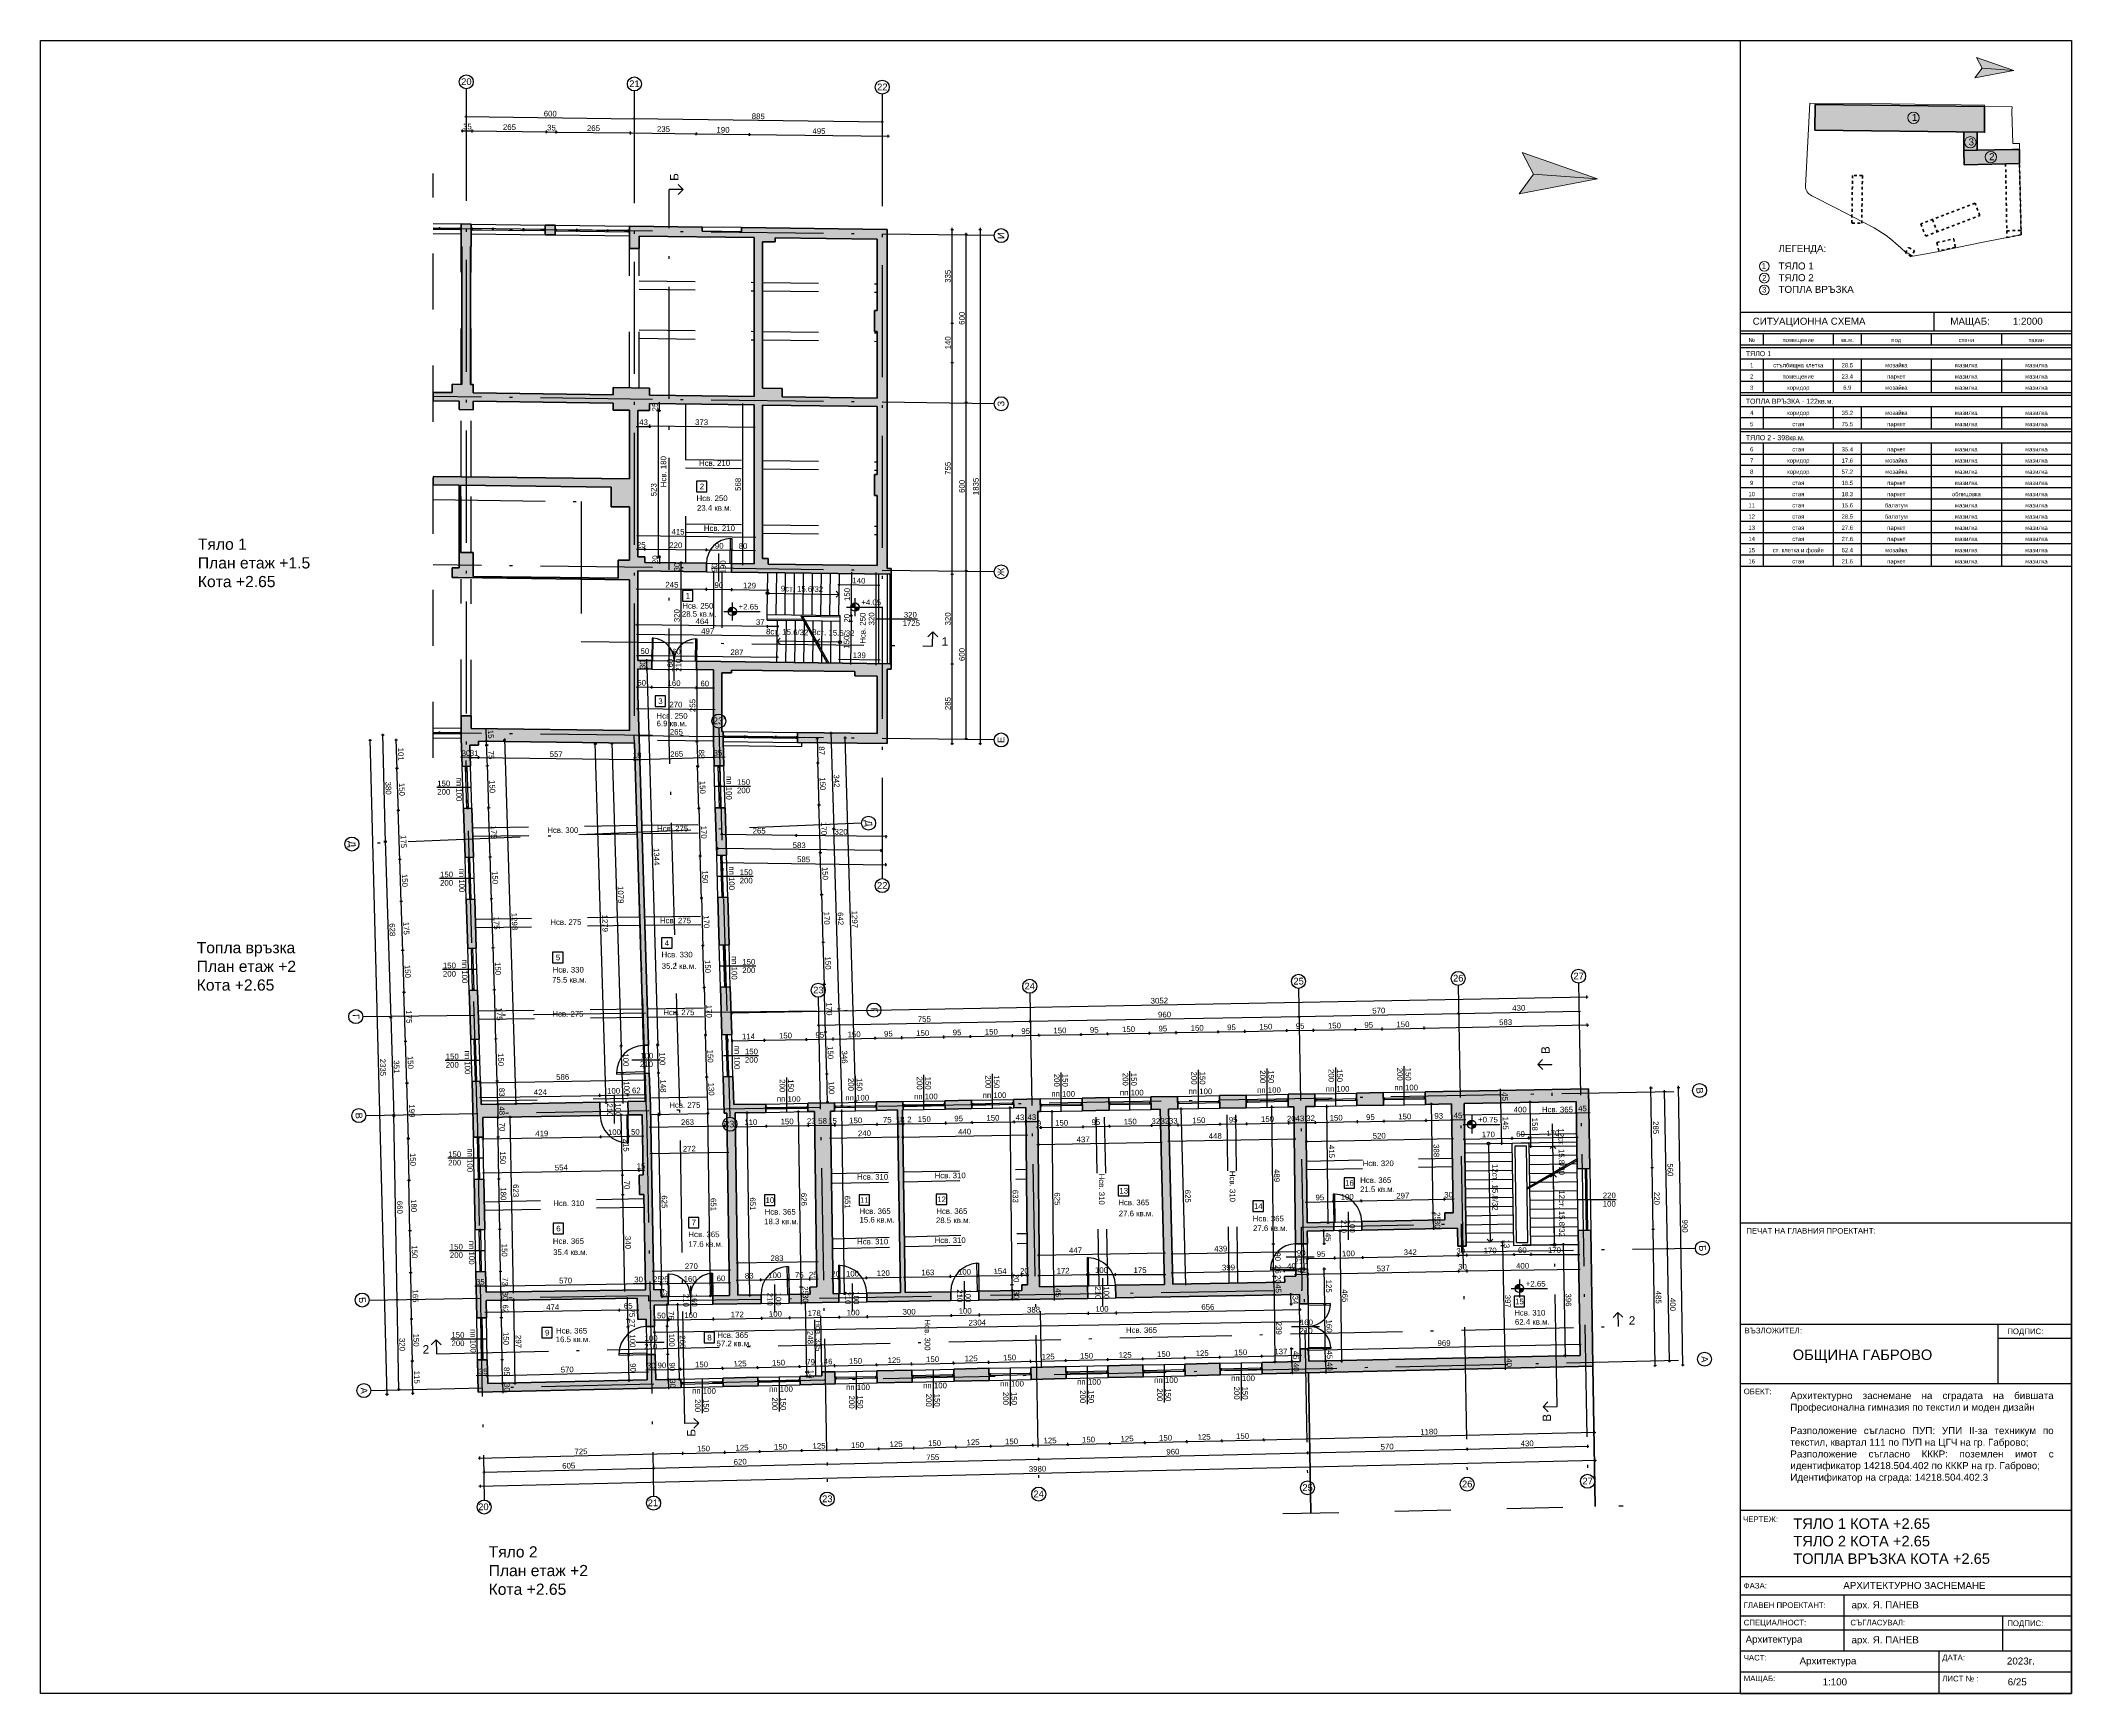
# Paper-space layout 'ЕТАЖ +1.5' of a CAD drawing. Header units: inches. Extents: x 20 to 745, y 5 to 595.
# The model-space entities are those that its viewports show. They can reach past a viewport. Long polylines and large blocks are cut down to what shows.
import ezdxf

# ---------------------------------------------------------------- set-up
doc = ezdxf.new("R2010")
doc.units = ezdxf.units.IN
doc.header["$MEASUREMENT"] = 0
doc.linetypes.add('DashDot', pattern=[0.6, 0.4, -0.1, 0, -0.1])
doc.linetypes.add('Hidden', pattern=[0.4, 0.2, -0.2])
for name, color, linetype, lineweight in [('Врати', 251, 'Continuous', 25), ('Изгледни линии', 253, 'Continuous', 25), ('Линия на разрез', 252, 'DashDot', 25), ('Надписи Hсв', 252, 'Continuous', 25), ('Надписи врати', 252, 'Continuous', 25), ('Надписи коти външни', 252, 'Continuous', 25), ('Надписи коти вътрешни', 252, 'Continuous', 25), ('Надписи нива', 252, 'Continuous', 25), ('Надписи номера на пом.', 252, 'Continuous', 25), ('Надписи Оси', 252, 'Continuous', 25), ('Надписи площ', 252, 'Continuous', 25), ('Надписи прозорци', 252, 'Continuous', 25), ('Оси', 252, 'DashDot', 25), ('Прозорци', 251, 'Continuous', 25), ('Пунктир', 253, 'Hidden', 25), ('Разрезни линии', 7, 'Continuous', 35), ('Ситуация дебела линия', 7, 'Continuous', 70), ('Ситуация имот', 7, 'Continuous', 20), ('Ситуация тънка линия', 7, 'Continuous', 35), ('Щрих стени', 254, 'Continuous', 25)]:
    doc.layers.add(name, color=color, linetype=linetype, lineweight=lineweight)
doc.layers.add('Ситуация щрих', color=7, linetype='Continuous', lineweight=18, true_color=0xdbdbdb, transparency=0.25)
doc.styles.add('Arial Regular', font='arial.ttf')
doc.styles.get("Standard").update_dxf_attribs({"font": 'arial.ttf'})
doc.dimstyles.new('Annotative', dxfattribs={"dimscale": 0, "dimtxt": 20, "dimasz": 5, "dimexe": 5, "dimexo": 5, "dimgap": 5, "dimtad": 1, "dimdec": 0, "dimzin": 0, "dimdsep": 46, "dimtxsty": 'Standard', "dimblk": 'ARCHTICK', "dimcen": 5, "dimdle": 5, "dimadec": 0, "dimazin": 0, "dimtfac": 1, "dimtdec": 0, "dimtofl": 0, "dimtmove": 0, "dimatfit": 3, "dimldrblk": 'ARCHTICK', "dimfxl": 5, "dimfxlon": 1, "dimtolj": 1, "dimtzin": 0, "dimarcsym": 1})

# ---------------------------------------------------------------- blocks, each defined once
blk = doc.blocks.new('_ArchTick')
at = {"color": 0, "linetype": 'ByBlock', "const_width": 0.15}
blk.add_lwpolyline([(-0.5, -0.5), (0.5, 0.5)], dxfattribs=at)
blk = doc.blocks.new('*D3576')
at = {"layer": 'Defpoints', "color": 0, "ltscale": 50, "transparency": 16777216}
for p in [(-34069.8, 23351.8), (-34035, 23351.8), (-34069.8, 23327)]:
    blk.add_point(p, dxfattribs=at)
at = {"layer": 'Надписи коти вътрешни', "color": 0, "lineweight": -2, "ltscale": 50, "transparency": 16777216}
for p, q in [((-34040, 23351.8), (-34030, 23351.8)), ((-34035, 23322), (-34035, 23356.8)), ((-34040, 23327), (-34030, 23327))]:
    blk.add_line(p, q, dxfattribs=at)
at = {"layer": 'Надписи коти вътрешни', "color": 0, "lineweight": -2, "ltscale": 50, "transparency": 16777216, "xscale": 5, "yscale": 5, "zscale": 5}
for p, rotation in [((-34035, 23351.8), 90), ((-34035, 23327), 270)]:
    blk.add_blockref('_ArchTick', p, dxfattribs=dict(at, rotation=rotation))
at = {"layer": 'Надписи коти вътрешни', "color": 0, "ltscale": 50, "transparency": 16777216, "insert": (-34050.2, 23339.4), "char_height": 20, "attachment_point": 5, "rotation": 90}
blk.add_mtext('\\A1;25', dxfattribs=at)
blk = doc.blocks.new('*D8199')
at = {"layer": 'Defpoints', "color": 0, "ltscale": 50, "transparency": 16777216}
for p in [(-34112.3, 23327.5), (-34112.3, 22804.7), (-34040, 22804.7)]:
    blk.add_point(p, dxfattribs=at)
at = {"layer": 'Надписи коти вътрешни', "color": 0, "lineweight": -2, "ltscale": 50, "transparency": 16777216}
for p, q in [((-34045, 23327.5), (-34035, 23327.5)), ((-34040, 23332.5), (-34040, 22799.7)), ((-34045, 22804.7), (-34035, 22804.7))]:
    blk.add_line(p, q, dxfattribs=at)
at = {"layer": 'Надписи коти вътрешни', "color": 0, "lineweight": -2, "ltscale": 50, "transparency": 16777216, "xscale": 5, "yscale": 5, "zscale": 5}
for p, rotation in [((-34040, 23327.5), 90), ((-34040, 22804.7), 270)]:
    blk.add_blockref('_ArchTick', p, dxfattribs=dict(at, rotation=rotation))
at = {"layer": 'Надписи коти вътрешни', "color": 0, "ltscale": 50, "transparency": 16777216, "insert": (-34055.2, 23044.1), "char_height": 20, "attachment_point": 5, "rotation": 90}
blk.add_mtext('\\A1;523', dxfattribs=at)
blk = doc.blocks.new('*D3577')
at = {"layer": 'Defpoints', "color": 0, "ltscale": 50, "transparency": 16777216}
for p in [(-34112.3, 22804.7), (-34087.3, 22832.2), (-34087.3, 22804.4)]:
    blk.add_point(p, dxfattribs=at)
at = {"layer": 'Надписи коти вътрешни', "color": 0, "lineweight": -2, "ltscale": 50, "transparency": 16777216}
for p, q in [((-34117.3, 22832.2), (-34082.3, 22832.2)), ((-34112.3, 22827.2), (-34112.3, 22837.2)), ((-34087.3, 22827.2), (-34087.3, 22837.2))]:
    blk.add_line(p, q, dxfattribs=at)
at = {"layer": 'Надписи коти вътрешни', "color": 0, "lineweight": -2, "ltscale": 50, "transparency": 16777216, "xscale": 5, "yscale": 5, "zscale": 5, "rotation": 180}
blk.add_blockref('_ArchTick', (-34112.3, 22832.2), dxfattribs=at)
at = {"layer": 'Надписи коти вътрешни', "color": 0, "lineweight": -2, "ltscale": 50, "transparency": 16777216, "xscale": 5, "yscale": 5, "zscale": 5}
blk.add_blockref('_ArchTick', (-34087.3, 22832.2), dxfattribs=at)
at = {"layer": 'Надписи коти вътрешни', "color": 0, "ltscale": 50, "transparency": 16777216, "insert": (-34099.8, 22847.4), "char_height": 20, "attachment_point": 5}
blk.add_mtext('\\A1;25', dxfattribs=at)
blk = doc.blocks.new('*D3578')
at = {"layer": 'Defpoints', "color": 0, "ltscale": 50, "transparency": 16777216}
for p in [(-34087.3, 22784.4), (-33867.3, 22781.6), (-33866.7, 22829.5)]:
    blk.add_point(p, dxfattribs=at)
at = {"layer": 'Надписи коти вътрешни', "color": 0, "lineweight": -2, "ltscale": 50, "transparency": 16777216}
for p, q in [((-34091.7, 22832.3), (-33861.7, 22829.4)), ((-34086.8, 22827.3), (-34086.7, 22837.3)), ((-33866.8, 22824.5), (-33866.7, 22834.5))]:
    blk.add_line(p, q, dxfattribs=at)
at = {"layer": 'Надписи коти вътрешни', "color": 0, "lineweight": -2, "ltscale": 50, "transparency": 16777216, "xscale": 5, "yscale": 5, "zscale": 5}
for p, rotation in [((-34086.7, 22832.3), 179.2706286525756), ((-33866.7, 22829.5), 359.2706286525755)]:
    blk.add_blockref('_ArchTick', p, dxfattribs=dict(at, rotation=rotation))
at = {"layer": 'Надписи коти вътрешни', "color": 0, "ltscale": 50, "transparency": 16777216, "insert": (-33976.5, 22846.1), "char_height": 20, "attachment_point": 5, "rotation": 359.27063}
blk.add_mtext('\\A1;220', dxfattribs=at)
blk = doc.blocks.new('*D3579')
at = {"layer": 'Defpoints', "color": 0, "ltscale": 50, "transparency": 16777216}
for p in [(-33867.3, 22781.6), (-33777.3, 22780.5), (-33776.7, 22828.3)]:
    blk.add_point(p, dxfattribs=at)
at = {"layer": 'Надписи коти вътрешни', "color": 0, "lineweight": -2, "ltscale": 50, "transparency": 16777216}
for p, q in [((-33871.7, 22829.5), (-33771.7, 22828.2)), ((-33866.8, 22824.5), (-33866.7, 22834.5)), ((-33776.8, 22823.3), (-33776.7, 22833.3))]:
    blk.add_line(p, q, dxfattribs=at)
at = {"layer": 'Надписи коти вътрешни', "color": 0, "lineweight": -2, "ltscale": 50, "transparency": 16777216, "xscale": 5, "yscale": 5, "zscale": 5}
for p, rotation in [((-33866.7, 22829.5), 179.2706286523655), ((-33776.7, 22828.3), 359.2706286523656)]:
    blk.add_blockref('_ArchTick', p, dxfattribs=dict(at, rotation=rotation))
at = {"layer": 'Надписи коти вътрешни', "color": 0, "ltscale": 50, "transparency": 16777216, "insert": (-33821.5, 22844.1), "char_height": 20, "attachment_point": 5, "rotation": 359.27063}
blk.add_mtext('\\A1;90', dxfattribs=at)
blk = doc.blocks.new('*D3580')
at = {"layer": 'Defpoints', "color": 0, "ltscale": 50, "transparency": 16777216}
for p in [(-33777.3, 22780.5), (-33697.3, 22779.5), (-33696.7, 22827.3)]:
    blk.add_point(p, dxfattribs=at)
at = {"layer": 'Надписи коти вътрешни', "color": 0, "lineweight": -2, "ltscale": 50, "transparency": 16777216}
for p, q in [((-33781.7, 22828.4), (-33691.7, 22827.2)), ((-33776.8, 22823.3), (-33776.7, 22833.3)), ((-33696.8, 22822.3), (-33696.7, 22832.3))]:
    blk.add_line(p, q, dxfattribs=at)
at = {"layer": 'Надписи коти вътрешни', "color": 0, "lineweight": -2, "ltscale": 50, "transparency": 16777216, "xscale": 5, "yscale": 5, "zscale": 5}
for p, rotation in [((-33776.7, 22828.3), 179.2706286525384), ((-33696.7, 22827.3), 359.2706286525383)]:
    blk.add_blockref('_ArchTick', p, dxfattribs=dict(at, rotation=rotation))
at = {"layer": 'Надписи коти вътрешни', "color": 0, "ltscale": 50, "transparency": 16777216, "insert": (-33736.5, 22843), "char_height": 20, "attachment_point": 5, "rotation": 359.27063}
blk.add_mtext('\\A1;80', dxfattribs=at)
blk = doc.blocks.new('*D3581')
at = {"layer": 'Defpoints', "color": 0, "ltscale": 50, "transparency": 16777216}
for p in [(-33697.3, 23347), (-33738.9, 22779.5), (-33697.3, 22779.5)]:
    blk.add_point(p, dxfattribs=at)
at = {"layer": 'Надписи коти вътрешни', "color": 0, "lineweight": -2, "ltscale": 50, "transparency": 16777216}
for p, q in [((-33733.9, 23347), (-33743.9, 23347)), ((-33738.9, 23352), (-33738.9, 22774.5)), ((-33733.9, 22779.5), (-33743.9, 22779.5))]:
    blk.add_line(p, q, dxfattribs=at)
at = {"layer": 'Надписи коти вътрешни', "color": 0, "lineweight": -2, "ltscale": 50, "transparency": 16777216, "xscale": 5, "yscale": 5, "zscale": 5}
for p, rotation in [((-33738.9, 23347), 90), ((-33738.9, 22779.5), 270)]:
    blk.add_blockref('_ArchTick', p, dxfattribs=dict(at, rotation=rotation))
at = {"layer": 'Надписи коти вътрешни', "color": 0, "ltscale": 50, "transparency": 16777216, "insert": (-33754.1, 23063.2), "char_height": 20, "attachment_point": 5, "rotation": 90}
blk.add_mtext('\\A1;568', dxfattribs=at)
blk = doc.blocks.new('*D8198')
at = {"layer": 'Defpoints', "color": 0, "ltscale": 50, "transparency": 16777216}
for p in [(-33696.1, 22875.5), (-34112.3, 22784.7), (-33697.3, 22779.5)]:
    blk.add_point(p, dxfattribs=at)
at = {"layer": 'Надписи коти вътрешни', "color": 0, "lineweight": -2, "ltscale": 50, "transparency": 16777216}
for p, q in [((-34116.1, 22880.8), (-33691.1, 22875.4)), ((-34111.2, 22875.8), (-34111.1, 22885.8)), ((-33696.2, 22870.5), (-33696.1, 22880.5))]:
    blk.add_line(p, q, dxfattribs=at)
at = {"layer": 'Надписи коти вътрешни', "color": 0, "lineweight": -2, "ltscale": 50, "transparency": 16777216, "xscale": 5, "yscale": 5, "zscale": 5}
for p, rotation in [((-34111.1, 22880.8), 179.2706286525472), ((-33696.1, 22875.5), 359.2706286525473)]:
    blk.add_blockref('_ArchTick', p, dxfattribs=dict(at, rotation=rotation))
at = {"layer": 'Надписи коти вътрешни', "color": 0, "ltscale": 50, "transparency": 16777216, "insert": (-33968.6, 22894.2), "char_height": 20, "attachment_point": 5, "rotation": 359.27063}
blk.add_mtext('\\A1;415', dxfattribs=at)
blk = doc.blocks.new('*D3582')
at = {"layer": 'Defpoints', "color": 0, "ltscale": 50, "transparency": 16777216}
for p in [(-34112.3, 22753.9), (-33867.3, 22751.6), (-33867.9, 22688.7)]:
    blk.add_point(p, dxfattribs=at)
at = {"layer": 'Надписи коти вътрешни', "color": 0, "lineweight": -2, "ltscale": 50, "transparency": 16777216}
for p, q in [((-34112.9, 22696), (-34113, 22686)), ((-33867.9, 22693.7), (-33868, 22683.7)), ((-34117.9, 22691), (-33862.9, 22688.7))]:
    blk.add_line(p, q, dxfattribs=at)
at = {"layer": 'Надписи коти вътрешни', "color": 0, "lineweight": -2, "ltscale": 50, "transparency": 16777216, "xscale": 5, "yscale": 5, "zscale": 5}
for p, rotation in [((-34112.9, 22691), 179.4790066821682), ((-33867.9, 22688.7), 359.4790066821682)]:
    blk.add_blockref('_ArchTick', p, dxfattribs=dict(at, rotation=rotation))
at = {"layer": 'Надписи коти вътрешни', "color": 0, "ltscale": 50, "transparency": 16777216, "insert": (-33990.3, 22705.1), "char_height": 20, "attachment_point": 5, "rotation": 359.47901}
blk.add_mtext('\\A1;245', dxfattribs=at)
blk = doc.blocks.new('*D3583')
at = {"layer": 'Defpoints', "color": 0, "ltscale": 50, "transparency": 16777216}
for p in [(-33867.3, 22751.6), (-33777.3, 22750.5), (-33778.1, 22687.6)]:
    blk.add_point(p, dxfattribs=at)
at = {"layer": 'Надписи коти вътрешни', "color": 0, "lineweight": -2, "ltscale": 50, "transparency": 16777216}
for p, q in [((-33868.1, 22693.7), (-33868.2, 22683.7)), ((-33778.1, 22692.6), (-33778.2, 22682.6)), ((-33873.1, 22688.8), (-33773.1, 22687.5))]:
    blk.add_line(p, q, dxfattribs=at)
at = {"layer": 'Надписи коти вътрешни', "color": 0, "lineweight": -2, "ltscale": 50, "transparency": 16777216, "xscale": 5, "yscale": 5, "zscale": 5}
for p, rotation in [((-33868.1, 22688.7), 179.2706286525463), ((-33778.1, 22687.6), 359.2706286525463)]:
    blk.add_blockref('_ArchTick', p, dxfattribs=dict(at, rotation=rotation))
at = {"layer": 'Надписи коти вътрешни', "color": 0, "ltscale": 50, "transparency": 16777216, "insert": (-33822.9, 22703.4), "char_height": 20, "attachment_point": 5, "rotation": 359.27063}
blk.add_mtext('\\A1;90', dxfattribs=at)
blk = doc.blocks.new('*D3584')
at = {"layer": 'Defpoints', "color": 0, "ltscale": 50, "transparency": 16777216}
for p in [(-33777.3, 22750.5), (-33648.3, 22748.8), (-33649.1, 22685.9)]:
    blk.add_point(p, dxfattribs=at)
at = {"layer": 'Надписи коти вътрешни', "color": 0, "lineweight": -2, "ltscale": 50, "transparency": 16777216}
for p, q in [((-33778.1, 22692.6), (-33778.2, 22682.6)), ((-33783.1, 22687.7), (-33644.1, 22685.9)), ((-33649, 22690.9), (-33649.2, 22680.9))]:
    blk.add_line(p, q, dxfattribs=at)
at = {"layer": 'Надписи коти вътрешни', "color": 0, "lineweight": -2, "ltscale": 50, "transparency": 16777216, "xscale": 5, "yscale": 5, "zscale": 5}
for p, rotation in [((-33778.1, 22687.6), 179.2706286525462), ((-33649.1, 22685.9), 359.2706286525462)]:
    blk.add_blockref('_ArchTick', p, dxfattribs=dict(at, rotation=rotation))
at = {"layer": 'Надписи коти вътрешни', "color": 0, "ltscale": 50, "transparency": 16777216, "insert": (-33713.4, 22702), "char_height": 20, "attachment_point": 5, "rotation": 359.27063}
blk.add_mtext('\\A1;129', dxfattribs=at)
blk = doc.blocks.new('*D3585')
at = {"layer": 'Defpoints', "color": 0, "ltscale": 50, "transparency": 16777216}
for p in [(-34112.3, 22434.7), (-34062.3, 22434.1), (-34062.1, 22452.2)]:
    blk.add_point(p, dxfattribs=at)
at = {"layer": 'Надписи коти вътрешни', "color": 0, "lineweight": -2, "ltscale": 50, "transparency": 16777216}
for p, q in [((-34117.1, 22452.9), (-34057.1, 22452.2)), ((-34112.2, 22447.9), (-34112, 22457.9)), ((-34062.2, 22447.2), (-34062, 22457.2))]:
    blk.add_line(p, q, dxfattribs=at)
at = {"layer": 'Надписи коти вътрешни', "color": 0, "lineweight": -2, "ltscale": 50, "transparency": 16777216, "xscale": 5, "yscale": 5, "zscale": 5}
for p, rotation in [((-34112.1, 22452.9), 179.2706286525462), ((-34062.1, 22452.2), 359.2706286525461)]:
    blk.add_blockref('_ArchTick', p, dxfattribs=dict(at, rotation=rotation))
at = {"layer": 'Надписи коти вътрешни', "color": 0, "ltscale": 50, "transparency": 16777216, "insert": (-34086.9, 22467.8), "char_height": 20, "attachment_point": 5, "rotation": 359.27063}
blk.add_mtext('\\A1;50', dxfattribs=at)
blk = doc.blocks.new('*D3586')
at = {"layer": 'Defpoints', "color": 0, "ltscale": 50, "transparency": 16777216}
for p in [(-34062.3, 22434.1), (-33902.3, 22432.2), (-33902.1, 22450.2)]:
    blk.add_point(p, dxfattribs=at)
at = {"layer": 'Надписи коти вътрешни', "color": 0, "lineweight": -2, "ltscale": 50, "transparency": 16777216}
for p, q in [((-34067.1, 22452.1), (-33897.1, 22450.2)), ((-34062.2, 22447.1), (-34062.1, 22457.1)), ((-33902.2, 22445.2), (-33902.1, 22455.2))]:
    blk.add_line(p, q, dxfattribs=at)
at = {"layer": 'Надписи коти вътрешни', "color": 0, "lineweight": -2, "ltscale": 50, "transparency": 16777216, "xscale": 5, "yscale": 5, "zscale": 5}
for p, rotation in [((-34062.1, 22452.1), 179.3390008356157), ((-33902.1, 22450.2), 359.3390008356158)]:
    blk.add_blockref('_ArchTick', p, dxfattribs=dict(at, rotation=rotation))
at = {"layer": 'Надписи коти вътрешни', "color": 0, "ltscale": 50, "transparency": 16777216, "insert": (-33982, 22466.4), "char_height": 20, "attachment_point": 5, "rotation": 359.339}
blk.add_mtext('\\A1;160', dxfattribs=at)
blk = doc.blocks.new('*D3587')
at = {"layer": 'Defpoints', "color": 0, "ltscale": 50, "transparency": 16777216}
for p in [(-33902.3, 22432.2), (-33615.4, 22428.4), (-33615.1, 22446.6)]:
    blk.add_point(p, dxfattribs=at)
at = {"layer": 'Надписи коти вътрешни', "color": 0, "lineweight": -2, "ltscale": 50, "transparency": 16777216}
for p, q in [((-33907.1, 22450.5), (-33610.1, 22446.5)), ((-33902.2, 22445.4), (-33902, 22455.4)), ((-33615.2, 22441.6), (-33615.1, 22451.6))]:
    blk.add_line(p, q, dxfattribs=at)
at = {"layer": 'Надписи коти вътрешни', "color": 0, "lineweight": -2, "ltscale": 50, "transparency": 16777216, "xscale": 5, "yscale": 5, "zscale": 5}
for p, rotation in [((-33902.1, 22450.4), 179.2325039846856), ((-33615.1, 22446.6), 359.2325039846856)]:
    blk.add_blockref('_ArchTick', p, dxfattribs=dict(at, rotation=rotation))
at = {"layer": 'Надписи коти вътрешни', "color": 0, "ltscale": 50, "transparency": 16777216, "insert": (-33758.4, 22463.7), "char_height": 20, "attachment_point": 5, "rotation": 359.2325}
blk.add_mtext('\\A1;287', dxfattribs=at)
blk = doc.blocks.new('*D3588')
at = {"layer": 'Defpoints', "color": 0, "ltscale": 50, "transparency": 16777216}
for p in [(-33391.4, 22425.5), (-33252.3, 22423.2), (-33252.1, 22436.8)]:
    blk.add_point(p, dxfattribs=at)
at = {"layer": 'Надписи коти вътрешни', "color": 0, "lineweight": -2, "ltscale": 50, "transparency": 16777216}
for p, q in [((-33396.2, 22439.3), (-33247.1, 22436.7)), ((-33391.3, 22434.2), (-33391.1, 22444.2)), ((-33252.2, 22431.8), (-33252, 22441.8))]:
    blk.add_line(p, q, dxfattribs=at)
at = {"layer": 'Надписи коти вътрешни', "color": 0, "lineweight": -2, "ltscale": 50, "transparency": 16777216, "xscale": 5, "yscale": 5, "zscale": 5}
for p, rotation in [((-33391.2, 22439.2), 179.0346488675228), ((-33252.1, 22436.8), 359.0346488675228)]:
    blk.add_blockref('_ArchTick', p, dxfattribs=dict(at, rotation=rotation))
at = {"layer": 'Надписи коти вътрешни', "color": 0, "ltscale": 50, "transparency": 16777216, "insert": (-33321.4, 22453.2), "char_height": 20, "attachment_point": 5, "rotation": 359.03465}
blk.add_mtext('\\A1;139', dxfattribs=at)
blk = doc.blocks.new('*D3589')
at = {"layer": 'Defpoints', "color": 0, "ltscale": 50, "transparency": 16777216}
for p in [(-33392.3, 22745.6), (-33253, 22703.2), (-33252.3, 22743.2)]:
    blk.add_point(p, dxfattribs=at)
at = {"layer": 'Надписи коти вътрешни', "color": 0, "lineweight": -2, "ltscale": 50, "transparency": 16777216}
for p, q in [((-33398, 22705.7), (-33248, 22703.2)), ((-33392.9, 22710.6), (-33393.1, 22700.6)), ((-33252.9, 22708.2), (-33253.1, 22698.2))]:
    blk.add_line(p, q, dxfattribs=at)
at = {"layer": 'Надписи коти вътрешни', "color": 0, "lineweight": -2, "ltscale": 50, "transparency": 16777216, "xscale": 5, "yscale": 5, "zscale": 5}
for p, rotation in [((-33393, 22705.6), 179.036209973822), ((-33253, 22703.2), 359.036209973822)]:
    blk.add_blockref('_ArchTick', p, dxfattribs=dict(at, rotation=rotation))
at = {"layer": 'Надписи коти вътрешни', "color": 0, "ltscale": 50, "transparency": 16777216, "insert": (-33322.7, 22719.6), "char_height": 20, "attachment_point": 5, "rotation": 359.03621}
blk.add_mtext('\\A1;140', dxfattribs=at)
blk = doc.blocks.new('*D3590')
at = {"layer": 'Defpoints', "color": 0, "ltscale": 50, "transparency": 16777216}
for p in [(-33252.3, 22743.2), (-33262.3, 22423.2), (-33252.3, 22423.2)]:
    blk.add_point(p, dxfattribs=at)
at = {"layer": 'Надписи коти вътрешни', "color": 0, "lineweight": -2, "ltscale": 50, "transparency": 16777216}
for p, q in [((-33257.3, 22743.2), (-33267.3, 22743.2)), ((-33262.3, 22748.2), (-33262.3, 22418.2)), ((-33257.3, 22423.2), (-33267.3, 22423.2))]:
    blk.add_line(p, q, dxfattribs=at)
at = {"layer": 'Надписи коти вътрешни', "color": 0, "lineweight": -2, "ltscale": 50, "transparency": 16777216, "xscale": 5, "yscale": 5, "zscale": 5}
for p, rotation in [((-33262.3, 22743.2), 90), ((-33262.3, 22423.2), 270)]:
    blk.add_blockref('_ArchTick', p, dxfattribs=dict(at, rotation=rotation))
at = {"layer": 'Надписи коти вътрешни', "color": 0, "ltscale": 50, "transparency": 16777216, "insert": (-33277.5, 22583.2), "char_height": 20, "attachment_point": 5, "rotation": 90}
blk.add_mtext('\\A1;320', dxfattribs=at)
blk = doc.blocks.new('*D3591')
at = {"layer": 'Defpoints', "color": 0, "ltscale": 50, "transparency": 16777216}
for p in [(-33389.5, 22575.5), (-33391.4, 22425.5), (-33352.5, 22425)]:
    blk.add_point(p, dxfattribs=at)
at = {"layer": 'Надписи коти вътрешни', "color": 0, "lineweight": -2, "ltscale": 50, "transparency": 16777216}
for p, q in [((-33355.6, 22575.1), (-33345.6, 22575)), ((-33350.5, 22580), (-33352.5, 22420)), ((-33357.5, 22425.1), (-33347.5, 22425))]:
    blk.add_line(p, q, dxfattribs=at)
at = {"layer": 'Надписи коти вътрешни', "color": 0, "lineweight": -2, "ltscale": 50, "transparency": 16777216, "xscale": 5, "yscale": 5, "zscale": 5}
for p, rotation in [((-33350.6, 22575), 89.270628652551), ((-33352.5, 22425), 269.270628652551)]:
    blk.add_blockref('_ArchTick', p, dxfattribs=dict(at, rotation=rotation))
at = {"layer": 'Надписи коти вътрешни', "color": 0, "ltscale": 50, "transparency": 16777216, "insert": (-33366.7, 22500.2), "char_height": 20, "attachment_point": 5, "rotation": 89.27063}
blk.add_mtext('\\A1;150', dxfattribs=at)
blk = doc.blocks.new('*D3592')
at = {"layer": 'Defpoints', "color": 0, "ltscale": 50, "transparency": 16777216}
for p in [(-33392.3, 22745.6), (-33348.4, 22745), (-33394.2, 22595.6)]:
    blk.add_point(p, dxfattribs=at)
at = {"layer": 'Надписи коти вътрешни', "color": 0, "lineweight": -2, "ltscale": 50, "transparency": 16777216}
for p, q in [((-33353.4, 22745.1), (-33343.4, 22745)), ((-33350.4, 22590), (-33348.3, 22750)), ((-33355.3, 22595.1), (-33345.3, 22595))]:
    blk.add_line(p, q, dxfattribs=at)
at = {"layer": 'Надписи коти вътрешни', "color": 0, "lineweight": -2, "ltscale": 50, "transparency": 16777216, "xscale": 5, "yscale": 5, "zscale": 5}
for p, rotation in [((-33348.4, 22745), 89.270628652552), ((-33350.3, 22595), 269.270628652552)]:
    blk.add_blockref('_ArchTick', p, dxfattribs=dict(at, rotation=rotation))
at = {"layer": 'Надписи коти вътрешни', "color": 0, "ltscale": 50, "transparency": 16777216, "insert": (-33364.6, 22670.2), "char_height": 20, "attachment_point": 5, "rotation": 89.27063}
blk.add_mtext('\\A1;150', dxfattribs=at)
blk = doc.blocks.new('*D3593')
at = {"layer": 'Defpoints', "color": 0, "ltscale": 50, "transparency": 16777216}
for p in [(-33389.5, 22575.5), (-33389.2, 22595.5), (-33350.6, 22575)]:
    blk.add_point(p, dxfattribs=at)
at = {"layer": 'Надписи коти вътрешни', "color": 0, "lineweight": -2, "ltscale": 50, "transparency": 16777216}
for p, q in [((-33355.6, 22575.1), (-33345.6, 22575)), ((-33355.3, 22595.1), (-33345.3, 22595)), ((-33350.2, 22600), (-33350.6, 22570))]:
    blk.add_line(p, q, dxfattribs=at)
at = {"layer": 'Надписи коти вътрешни', "color": 0, "lineweight": -2, "ltscale": 50, "transparency": 16777216, "xscale": 5, "yscale": 5, "zscale": 5}
for p, rotation in [((-33350.6, 22575), 269.2706286525215), ((-33350.3, 22595), 89.27062865252148)]:
    blk.add_blockref('_ArchTick', p, dxfattribs=dict(at, rotation=rotation))
at = {"layer": 'Надписи коти вътрешни', "color": 0, "ltscale": 50, "transparency": 16777216, "insert": (-33365.6, 22585.2), "char_height": 20, "attachment_point": 5, "rotation": 89.27063}
blk.add_mtext('\\A1;20', dxfattribs=at)
blk = doc.blocks.new('*D3594')
at = {"layer": 'Defpoints', "color": 0, "ltscale": 50, "transparency": 16777216}
for p in [(-33650.8, 22556.1), (-33650.5, 22578.8), (-33613.5, 22578.4)]:
    blk.add_point(p, dxfattribs=at)
at = {"layer": 'Надписи коти вътрешни', "color": 0, "lineweight": -2, "ltscale": 50, "transparency": 16777216}
for p, q in [((-33650.8, 22556.1), (-33694.4, 22556.7)), ((-33650.7, 22561.1), (-33650.8, 22551.1)), ((-33608.8, 22555.6), (-33650.8, 22556.1)), ((-33613.7, 22560.7), (-33613.8, 22550.7))]:
    blk.add_line(p, q, dxfattribs=at)
at = {"layer": 'Надписи коти вътрешни', "color": 0, "lineweight": -2, "ltscale": 50, "transparency": 16777216, "xscale": 5, "yscale": 5, "zscale": 5}
for p, rotation in [((-33650.8, 22556.1), 179.2706286525415), ((-33613.8, 22555.7), 359.2706286525415)]:
    blk.add_blockref('_ArchTick', p, dxfattribs=dict(at, rotation=rotation))
at = {"layer": 'Надписи коти вътрешни', "color": 0, "ltscale": 50, "transparency": 16777216, "insert": (-33674.9, 22571.7), "char_height": 20, "attachment_point": 5, "rotation": 359.27063}
blk.add_mtext('\\A1;37', dxfattribs=at)
blk = doc.blocks.new('*D3595')
at = {"layer": 'Defpoints', "color": 0, "ltscale": 50, "transparency": 16777216}
for p in [(-34112.3, 22754.7), (-33648.3, 22748.8), (-34114.8, 22562)]:
    blk.add_point(p, dxfattribs=at)
at = {"layer": 'Надписи коти вътрешни', "color": 0, "lineweight": -2, "ltscale": 50, "transparency": 16777216}
for p, q in [((-33645.8, 22556.1), (-34119.8, 22562.1)), ((-34114.7, 22567), (-34114.9, 22557)), ((-33650.7, 22561.1), (-33650.8, 22551.1))]:
    blk.add_line(p, q, dxfattribs=at)
at = {"layer": 'Надписи коти вътрешни', "color": 0, "lineweight": -2, "ltscale": 50, "transparency": 16777216, "xscale": 5, "yscale": 5, "zscale": 5}
for p, rotation in [((-34114.8, 22562), 179.2706267424351), ((-33650.8, 22556.1), 359.2706267424351)]:
    blk.add_blockref('_ArchTick', p, dxfattribs=dict(at, rotation=rotation))
at = {"layer": 'Надписи коти вътрешни', "color": 0, "ltscale": 50, "transparency": 16777216, "insert": (-33882.6, 22574.3), "char_height": 20, "attachment_point": 5, "rotation": 359.27063}
blk.add_mtext('\\A1;464', dxfattribs=at)
blk = doc.blocks.new('*D3596')
at = {"layer": 'Defpoints', "color": 0, "ltscale": 50, "transparency": 16777216}
for p in [(-34111.2, 22527.5), (-34112.3, 22434.7), (-33615.4, 22428.4)]:
    blk.add_point(p, dxfattribs=at)
at = {"layer": 'Надписи коти вътрешни', "color": 0, "lineweight": -2, "ltscale": 50, "transparency": 16777216}
for p, q in [((-33609.2, 22521.1), (-34116.2, 22527.6)), ((-34111.2, 22522.5), (-34111.1, 22532.5)), ((-33614.3, 22516.2), (-33614.1, 22526.2))]:
    blk.add_line(p, q, dxfattribs=at)
at = {"layer": 'Надписи коти вътрешни', "color": 0, "lineweight": -2, "ltscale": 50, "transparency": 16777216, "xscale": 5, "yscale": 5, "zscale": 5}
for p, rotation in [((-34111.2, 22527.5), 179.27062686898), ((-33614.2, 22521.2), 359.27062686898)]:
    blk.add_blockref('_ArchTick', p, dxfattribs=dict(at, rotation=rotation))
at = {"layer": 'Надписи коти вътрешни', "color": 0, "ltscale": 50, "transparency": 16777216, "insert": (-33862.5, 22539.5), "char_height": 20, "attachment_point": 5, "rotation": 359.27063}
blk.add_mtext('\\A1;497', dxfattribs=at)
blk = doc.blocks.new('*D3597')
at = {"layer": 'Defpoints', "color": 0, "ltscale": 50, "transparency": 16777216}
for p in [(-34112.3, 22754.7), (-33957.1, 22754.7), (-34112.3, 22434.7)]:
    blk.add_point(p, dxfattribs=at)
at = {"layer": 'Надписи коти вътрешни', "color": 0, "lineweight": -2, "ltscale": 50, "transparency": 16777216}
for p, q in [((-33962.1, 22754.7), (-33952.1, 22754.7)), ((-33957.1, 22429.7), (-33957.1, 22759.7)), ((-33962.1, 22434.7), (-33952.1, 22434.7))]:
    blk.add_line(p, q, dxfattribs=at)
at = {"layer": 'Надписи коти вътрешни', "color": 0, "lineweight": -2, "ltscale": 50, "transparency": 16777216, "xscale": 5, "yscale": 5, "zscale": 5}
for p, rotation in [((-33957.1, 22754.7), 90), ((-33957.1, 22434.7), 270)]:
    blk.add_blockref('_ArchTick', p, dxfattribs=dict(at, rotation=rotation))
at = {"layer": 'Надписи коти вътрешни', "color": 0, "ltscale": 50, "transparency": 16777216, "insert": (-33972.4, 22594.7), "char_height": 20, "attachment_point": 5, "rotation": 90}
blk.add_mtext('\\A1;320', dxfattribs=at)
blk = doc.blocks.new('*D3598')
at = {"layer": 'Defpoints', "color": 0, "ltscale": 50, "transparency": 16777216}
for p in [(-33902.3, 22402.2), (-33843.2, 22336.6), (-33842.3, 22401.4)]:
    blk.add_point(p, dxfattribs=at)
at = {"layer": 'Надписи коти вътрешни', "color": 0, "lineweight": -2, "ltscale": 50, "transparency": 16777216}
for p, q in [((-33908.2, 22337.5), (-33838.2, 22336.6)), ((-33903.2, 22342.5), (-33903.3, 22332.5)), ((-33843.2, 22341.6), (-33843.3, 22331.6))]:
    blk.add_line(p, q, dxfattribs=at)
at = {"layer": 'Надписи коти вътрешни', "color": 0, "lineweight": -2, "ltscale": 50, "transparency": 16777216, "xscale": 5, "yscale": 5, "zscale": 5}
for p, rotation in [((-33903.2, 22337.5), 179.2098551165733), ((-33843.2, 22336.6), 359.2098551165732)]:
    blk.add_blockref('_ArchTick', p, dxfattribs=dict(at, rotation=rotation))
at = {"layer": 'Надписи коти вътрешни', "color": 0, "ltscale": 50, "transparency": 16777216, "insert": (-33873, 22352.3), "char_height": 20, "attachment_point": 5, "rotation": 359.20986}
blk.add_mtext('\\A1;60', dxfattribs=at)
blk = doc.blocks.new('*D3599')
at = {"layer": 'Defpoints', "color": 0, "ltscale": 50, "transparency": 16777216}
for p in [(-34062.3, 22404.1), (-33903.1, 22337.4), (-33902.3, 22402.2)]:
    blk.add_point(p, dxfattribs=at)
at = {"layer": 'Надписи коти вътрешни', "color": 0, "lineweight": -2, "ltscale": 50, "transparency": 16777216}
for p, q in [((-34068.1, 22339.3), (-33898.1, 22337.4)), ((-34063, 22344.3), (-34063.1, 22334.3)), ((-33903, 22342.4), (-33903.1, 22332.4))]:
    blk.add_line(p, q, dxfattribs=at)
at = {"layer": 'Надписи коти вътрешни', "color": 0, "lineweight": -2, "ltscale": 50, "transparency": 16777216, "xscale": 5, "yscale": 5, "zscale": 5}
for p, rotation in [((-34063.1, 22339.3), 179.3390008356158), ((-33903.1, 22337.4), 359.3390008356158)]:
    blk.add_blockref('_ArchTick', p, dxfattribs=dict(at, rotation=rotation))
at = {"layer": 'Надписи коти вътрешни', "color": 0, "ltscale": 50, "transparency": 16777216, "insert": (-33982.9, 22353.6), "char_height": 20, "attachment_point": 5, "rotation": 359.339}
blk.add_mtext('\\A1;160', dxfattribs=at)
blk = doc.blocks.new('*D3600')
at = {"layer": 'Defpoints', "color": 0, "ltscale": 50, "transparency": 16777216}
for p in [(-34112.3, 22404.7), (-34062.3, 22404.1), (-34063.2, 22339.4)]:
    blk.add_point(p, dxfattribs=at)
at = {"layer": 'Надписи коти вътрешни', "color": 0, "lineweight": -2, "ltscale": 50, "transparency": 16777216}
for p, q in [((-34118.2, 22340.1), (-34058.2, 22339.4)), ((-34113.1, 22345.1), (-34113.2, 22335.1)), ((-34063.1, 22344.4), (-34063.2, 22334.4))]:
    blk.add_line(p, q, dxfattribs=at)
at = {"layer": 'Надписи коти вътрешни', "color": 0, "lineweight": -2, "ltscale": 50, "transparency": 16777216, "xscale": 5, "yscale": 5, "zscale": 5}
for p, rotation in [((-34113.2, 22340.1), 179.2706286525462), ((-34063.2, 22339.4), 359.2706286525461)]:
    blk.add_blockref('_ArchTick', p, dxfattribs=dict(at, rotation=rotation))
at = {"layer": 'Надписи коти вътрешни', "color": 0, "ltscale": 50, "transparency": 16777216, "insert": (-34098, 22355.1), "char_height": 20, "attachment_point": 5, "rotation": 359.27063}
blk.add_mtext('\\A1;50', dxfattribs=at)
blk = doc.blocks.new('*D3601')
at = {"layer": 'Defpoints', "color": 0, "ltscale": 50, "transparency": 16777216}
for p in [(-33841.3, 22260.2), (-34112.3, 22184.7), (-33842.3, 22181.3)]:
    blk.add_point(p, dxfattribs=at)
at = {"layer": 'Надписи коти вътрешни', "color": 0, "lineweight": -2, "ltscale": 50, "transparency": 16777216}
for p, q in [((-34116.3, 22263.7), (-33836.3, 22260.2)), ((-34111.4, 22258.7), (-34111.3, 22268.7)), ((-33841.4, 22255.2), (-33841.3, 22265.2))]:
    blk.add_line(p, q, dxfattribs=at)
at = {"layer": 'Надписи коти вътрешни', "color": 0, "lineweight": -2, "ltscale": 50, "transparency": 16777216, "xscale": 5, "yscale": 5, "zscale": 5}
for p, rotation in [((-34111.3, 22263.7), 179.2706286525447), ((-33841.3, 22260.2), 359.2706286525447)]:
    blk.add_blockref('_ArchTick', p, dxfattribs=dict(at, rotation=rotation))
at = {"layer": 'Надписи коти вътрешни', "color": 0, "ltscale": 50, "transparency": 16777216, "insert": (-33976.1, 22277.2), "char_height": 20, "attachment_point": 5, "rotation": 359.27063}
blk.add_mtext('\\A1;270', dxfattribs=at)
blk = doc.blocks.new('*D3602')
at = {"layer": 'Defpoints', "color": 0, "ltscale": 50, "transparency": 16777216}
for p in [(-34112.3, 23327.5), (-34069.8, 23327), (-34070.6, 23269.7)]:
    blk.add_point(p, dxfattribs=at)
at = {"layer": 'Надписи коти вътрешни', "color": 0, "lineweight": -2, "ltscale": 50, "transparency": 16777216}
for p, q in [((-34113, 23275.2), (-34113.1, 23265.2)), ((-34070.5, 23274.7), (-34070.6, 23264.7)), ((-34118.1, 23270.3), (-34065.6, 23269.6))]:
    blk.add_line(p, q, dxfattribs=at)
at = {"layer": 'Надписи коти вътрешни', "color": 0, "lineweight": -2, "ltscale": 50, "transparency": 16777216, "xscale": 5, "yscale": 5, "zscale": 5}
for p, rotation in [((-34113.1, 23270.2), 179.2706286525393), ((-34070.6, 23269.7), 359.2706286525393)]:
    blk.add_blockref('_ArchTick', p, dxfattribs=dict(at, rotation=rotation))
at = {"layer": 'Надписи коти вътрешни', "color": 0, "ltscale": 50, "transparency": 16777216, "insert": (-34091.6, 23285.2), "char_height": 20, "attachment_point": 5, "rotation": 359.27063}
blk.add_mtext('\\A1;43', dxfattribs=at)
blk = doc.blocks.new('*D3603')
at = {"layer": 'Defpoints', "color": 0, "ltscale": 50, "transparency": 16777216}
for p in [(-34069.8, 23351.8), (-33697.3, 23347), (-33698.3, 23267.5)]:
    blk.add_point(p, dxfattribs=at)
at = {"layer": 'Надписи коти вътрешни', "color": 0, "lineweight": -2, "ltscale": 50, "transparency": 16777216}
for p, q in [((-34075.8, 23272.3), (-33693.3, 23267.5)), ((-34070.8, 23277.3), (-34070.9, 23267.3)), ((-33698.3, 23272.5), (-33698.4, 23262.5))]:
    blk.add_line(p, q, dxfattribs=at)
at = {"layer": 'Надписи коти вътрешни', "color": 0, "lineweight": -2, "ltscale": 50, "transparency": 16777216, "xscale": 5, "yscale": 5, "zscale": 5}
for p, rotation in [((-34070.8, 23272.3), 179.2706286525483), ((-33698.3, 23267.5), 359.2706286525482)]:
    blk.add_blockref('_ArchTick', p, dxfattribs=dict(at, rotation=rotation))
at = {"layer": 'Надписи коти вътрешни', "color": 0, "ltscale": 50, "transparency": 16777216, "insert": (-33884.4, 23285.1), "char_height": 20, "attachment_point": 5, "rotation": 359.27063}
blk.add_mtext('\\A1;373', dxfattribs=at)
blk = doc.blocks.new('*D3604')
at = {"layer": 'Defpoints', "color": 0, "ltscale": 50, "transparency": 16777216}
for p in [(-34087.3, 22804.4), (-34087.3, 22784.4), (-34035, 22784.4)]:
    blk.add_point(p, dxfattribs=at)
at = {"layer": 'Надписи коти вътрешни', "color": 0, "lineweight": -2, "ltscale": 50, "transparency": 16777216}
for p, q in [((-34040, 22804.4), (-34030, 22804.4)), ((-34040, 22784.4), (-34030, 22784.4)), ((-34035, 22809.4), (-34035, 22779.4))]:
    blk.add_line(p, q, dxfattribs=at)
at = {"layer": 'Надписи коти вътрешни', "color": 0, "lineweight": -2, "ltscale": 50, "transparency": 16777216, "xscale": 5, "yscale": 5, "zscale": 5}
for p, rotation in [((-34035, 22804.4), 90), ((-34035, 22784.4), 270)]:
    blk.add_blockref('_ArchTick', p, dxfattribs=dict(at, rotation=rotation))
at = {"layer": 'Надписи коти вътрешни', "color": 0, "ltscale": 50, "transparency": 16777216, "insert": (-34050.2, 22794.4), "char_height": 20, "attachment_point": 5, "rotation": 90}
blk.add_mtext('\\A1;20', dxfattribs=at)
blk = doc.blocks.new('*D3605')
at = {"layer": 'Defpoints', "color": 0, "ltscale": 50, "transparency": 16777216}
for p in [(-34179.1, 20157.1), (-34653.5, 20148.8), (-34652.7, 20107.5)]:
    blk.add_point(p, dxfattribs=at)
at = {"layer": 'Надписи коти вътрешни', "color": 0, "lineweight": -2, "ltscale": 50, "transparency": 16777216}
for p, q in [((-34173.4, 20115.9), (-34657.7, 20107.4)), ((-34652.8, 20112.5), (-34652.7, 20102.5)), ((-34178.5, 20120.8), (-34178.3, 20110.8))]:
    blk.add_line(p, q, dxfattribs=at)
at = {"layer": 'Надписи коти вътрешни', "color": 0, "lineweight": -2, "ltscale": 50, "transparency": 16777216, "xscale": 5, "yscale": 5, "zscale": 5}
for p, rotation in [((-34652.7, 20107.5), 181.0029560145015), ((-34178.4, 20115.8), 1.002956014501493)]:
    blk.add_blockref('_ArchTick', p, dxfattribs=dict(at, rotation=rotation))
at = {"layer": 'Надписи коти вътрешни', "color": 0, "ltscale": 50, "transparency": 16777216, "insert": (-34415.8, 20126.7), "char_height": 20, "attachment_point": 5, "rotation": 1.00296}
blk.add_mtext('\\A1;474', dxfattribs=at)
blk = doc.blocks.new('*D3606')
at = {"layer": 'Defpoints', "color": 0, "ltscale": 50, "transparency": 16777216}
for p in [(-34179.1, 20157.1), (-34114, 20158), (-34113.4, 20116.5)]:
    blk.add_point(p, dxfattribs=at)
at = {"layer": 'Надписи коти вътрешни', "color": 0, "lineweight": -2, "ltscale": 50, "transparency": 16777216}
for p, q in [((-34183.5, 20115.5), (-34108.4, 20116.6)), ((-34178.5, 20120.6), (-34178.4, 20110.6)), ((-34113.5, 20121.5), (-34113.3, 20111.5))]:
    blk.add_line(p, q, dxfattribs=at)
at = {"layer": 'Надписи коти вътрешни', "color": 0, "lineweight": -2, "ltscale": 50, "transparency": 16777216, "xscale": 5, "yscale": 5, "zscale": 5}
for p, rotation in [((-34178.5, 20115.6), 180.849893212556), ((-34113.4, 20116.5), 0.849893212555968)]:
    blk.add_blockref('_ArchTick', p, dxfattribs=dict(at, rotation=rotation))
at = {"layer": 'Надписи коти вътрешни', "color": 0, "ltscale": 50, "transparency": 16777216, "insert": (-34146.2, 20131.3), "char_height": 20, "attachment_point": 5, "rotation": 0.84989}
blk.add_mtext('\\A1;65', dxfattribs=at)
blk = doc.blocks.new('*D3607')
at = {"layer": 'Defpoints', "color": 0, "ltscale": 50, "transparency": 16777216}
for p in [(-34145, 19955.5), (-34080.1, 19956.8), (-34078.3, 19866.7)]:
    blk.add_point(p, dxfattribs=at)
at = {"layer": 'Надписи коти вътрешни', "color": 0, "lineweight": -2, "ltscale": 50, "transparency": 16777216}
for p, q in [((-34140, 19955.6), (-34150, 19955.4)), ((-34143.2, 19860.4), (-34145.1, 19960.5)), ((-34138.3, 19865.5), (-34148.3, 19865.3))]:
    blk.add_line(p, q, dxfattribs=at)
at = {"layer": 'Надписи коти вътрешни', "color": 0, "lineweight": -2, "ltscale": 50, "transparency": 16777216, "xscale": 5, "yscale": 5, "zscale": 5}
for p, rotation in [((-34145, 19955.5), 91.11780323548844), ((-34143.3, 19865.4), 271.1178032354885)]:
    blk.add_blockref('_ArchTick', p, dxfattribs=dict(at, rotation=rotation))
at = {"layer": 'Надписи коти вътрешни', "color": 0, "ltscale": 50, "transparency": 16777216, "insert": (-34129, 19910.8), "char_height": 20, "attachment_point": 5, "rotation": 271.1178}
blk.add_mtext('\\A1;90', dxfattribs=at)
blk = doc.blocks.new('*D7515')
at = {"layer": 'Defpoints', "color": 0, "ltscale": 50, "transparency": 16777216}
for p in [(-34649.6, 19938.4), (-34596.3, 19939.4), (-34648.1, 19853.4)]:
    blk.add_point(p, dxfattribs=at)
at = {"layer": 'Надписи коти вътрешни', "color": 0, "lineweight": -2, "ltscale": 50, "transparency": 16777216}
for p, q in [((-34601.3, 19939.3), (-34591.3, 19939.5)), ((-34594.7, 19849.4), (-34596.4, 19944.4)), ((-34599.8, 19854.3), (-34589.8, 19854.5))]:
    blk.add_line(p, q, dxfattribs=at)
at = {"layer": 'Надписи коти вътрешни', "color": 0, "lineweight": -2, "ltscale": 50, "transparency": 16777216, "xscale": 5, "yscale": 5, "zscale": 5}
for p, rotation in [((-34596.3, 19939.4), 91.04383199532334), ((-34594.8, 19854.4), 271.0438319953233)]:
    blk.add_blockref('_ArchTick', p, dxfattribs=dict(at, rotation=rotation))
at = {"layer": 'Надписи коти вътрешни', "color": 0, "ltscale": 50, "transparency": 16777216, "insert": (-34580.3, 19897.1), "char_height": 20, "attachment_point": 5, "rotation": 271.04383}
blk.add_mtext('\\A1;85', dxfattribs=at)
blk = doc.blocks.new('*D7514')
at = {"layer": 'Defpoints', "color": 0, "ltscale": 50, "transparency": 16777216}
for p in [(-34652.4, 20088.4), (-34599.1, 20089.3), (-34649.6, 19938.4)]:
    blk.add_point(p, dxfattribs=at)
at = {"layer": 'Надписи коти вътрешни', "color": 0, "lineweight": -2, "ltscale": 50, "transparency": 16777216}
for p, q in [((-34604.1, 20089.2), (-34594.1, 20089.4)), ((-34596.2, 19934.4), (-34599.2, 20094.3)), ((-34601.3, 19939.3), (-34591.3, 19939.5))]:
    blk.add_line(p, q, dxfattribs=at)
at = {"layer": 'Надписи коти вътрешни', "color": 0, "lineweight": -2, "ltscale": 50, "transparency": 16777216, "xscale": 5, "yscale": 5, "zscale": 5}
for p, rotation in [((-34599.1, 20089.3), 91.04383201255675), ((-34596.3, 19939.4), 271.0438320125568)]:
    blk.add_blockref('_ArchTick', p, dxfattribs=dict(at, rotation=rotation))
at = {"layer": 'Надписи коти вътрешни', "color": 0, "ltscale": 50, "transparency": 16777216, "insert": (-34582.5, 20014.6), "char_height": 20, "attachment_point": 5, "rotation": 271.04383}
blk.add_mtext('\\A1;150', dxfattribs=at)
blk = doc.blocks.new('*D7513')
at = {"layer": 'Defpoints', "color": 0, "ltscale": 50, "transparency": 16777216}
for p in [(-34653.5, 20150), (-34652.4, 20088.4), (-34600.2, 20151)]:
    blk.add_point(p, dxfattribs=at)
at = {"layer": 'Надписи коти вътрешни', "color": 0, "lineweight": -2, "ltscale": 50, "transparency": 16777216}
for p, q in [((-34599, 20084.3), (-34600.3, 20156)), ((-34605.2, 20150.9), (-34595.2, 20151.1)), ((-34604.1, 20089.2), (-34594.1, 20089.4))]:
    blk.add_line(p, q, dxfattribs=at)
at = {"layer": 'Надписи коти вътрешни', "color": 0, "lineweight": -2, "ltscale": 50, "transparency": 16777216, "xscale": 5, "yscale": 5, "zscale": 5}
for p, rotation in [((-34600.2, 20151), 91.04383199532812), ((-34599.1, 20089.3), 271.0438319953281)]:
    blk.add_blockref('_ArchTick', p, dxfattribs=dict(at, rotation=rotation))
at = {"layer": 'Надписи коти вътрешни', "color": 0, "ltscale": 50, "transparency": 16777216, "insert": (-34584.4, 20120.4), "char_height": 20, "attachment_point": 5, "rotation": 271.04383}
blk.add_mtext('\\A1;62', dxfattribs=at)
blk = doc.blocks.new('*D3608')
at = {"layer": 'Defpoints', "color": 0, "ltscale": 50, "transparency": 16777216}
for p in [(-34653.5, 20150), (-34648.1, 19853.4), (-34550.9, 19855.2)]:
    blk.add_point(p, dxfattribs=at)
at = {"layer": 'Надписи коти вътрешни', "color": 0, "lineweight": -2, "ltscale": 50, "transparency": 16777216}
for p, q in [((-34556.4, 20156.8), (-34550.8, 19850.2)), ((-34561.3, 20151.7), (-34551.3, 20151.9)), ((-34555.9, 19855.1), (-34545.9, 19855.3))]:
    blk.add_line(p, q, dxfattribs=at)
at = {"layer": 'Надписи коти вътрешни', "color": 0, "lineweight": -2, "ltscale": 50, "transparency": 16777216, "xscale": 5, "yscale": 5, "zscale": 5}
for p, rotation in [((-34556.3, 20151.8), 91.04383199532401), ((-34550.9, 19855.2), 271.0438319953241)]:
    blk.add_blockref('_ArchTick', p, dxfattribs=dict(at, rotation=rotation))
at = {"layer": 'Надписи коти вътрешни', "color": 0, "ltscale": 50, "transparency": 16777216, "insert": (-34538.4, 20003.8), "char_height": 20, "attachment_point": 5, "rotation": 271.04383}
blk.add_mtext('\\A1;297', dxfattribs=at)
blk = doc.blocks.new('*D3609')
at = {"layer": 'Defpoints', "color": 0, "ltscale": 50, "transparency": 16777216}
for p in [(-34079, 19895.1), (-34078.3, 19866.7), (-34648.1, 19853.4)]:
    blk.add_point(p, dxfattribs=at)
at = {"layer": 'Надписи коти вътрешни', "color": 0, "lineweight": -2, "ltscale": 50, "transparency": 16777216}
for p, q in [((-34653.7, 19881.7), (-34074, 19895.2)), ((-34648.6, 19876.8), (-34648.9, 19886.8)), ((-34078.9, 19890.1), (-34079.1, 19900.1))]:
    blk.add_line(p, q, dxfattribs=at)
at = {"layer": 'Надписи коти вътрешни', "color": 0, "lineweight": -2, "ltscale": 50, "transparency": 16777216, "xscale": 5, "yscale": 5, "zscale": 5}
for p, rotation in [((-34648.7, 19881.8), 181.3337264038315), ((-34079, 19895.1), 1.333726403831549)]:
    blk.add_blockref('_ArchTick', p, dxfattribs=dict(at, rotation=rotation))
at = {"layer": 'Надписи коти вътрешни', "color": 0, "ltscale": 50, "transparency": 16777216, "insert": (-34364.2, 19903.6), "char_height": 20, "attachment_point": 5, "rotation": 1.33373}
blk.add_mtext('\\A1;570', dxfattribs=at)
blk = doc.blocks.new('*D3610')
at = {"layer": 'Defpoints', "color": 0, "ltscale": 50, "transparency": 16777216}
for p in [(-34066.8, 20813.9), (-34038.3, 20814.5), (-34054.6, 20188.7)]:
    blk.add_point(p, dxfattribs=at)
at = {"layer": 'Надписи коти вътрешни', "color": 0, "lineweight": -2, "ltscale": 50, "transparency": 16777216}
for p, q in [((-34043.3, 20814.4), (-34033.3, 20814.6)), ((-34026, 20184.3), (-34038.4, 20819.5)), ((-34031.1, 20189.2), (-34021.1, 20189.4))]:
    blk.add_line(p, q, dxfattribs=at)
at = {"layer": 'Надписи коти вътрешни', "color": 0, "lineweight": -2, "ltscale": 50, "transparency": 16777216, "xscale": 5, "yscale": 5, "zscale": 5}
for p, rotation in [((-34038.3, 20814.5), 91.1178032354828), ((-34026.1, 20189.3), 271.1178032354828)]:
    blk.add_blockref('_ArchTick', p, dxfattribs=dict(at, rotation=rotation))
at = {"layer": 'Надписи коти вътрешни', "color": 0, "ltscale": 50, "transparency": 16777216, "insert": (-34017, 20502.2), "char_height": 20, "attachment_point": 5, "rotation": 271.1178}
blk.add_mtext('\\A1;625', dxfattribs=at)
blk = doc.blocks.new('*D3611')
at = {"layer": 'Defpoints', "color": 0, "ltscale": 50, "transparency": 16777216}
for p in [(-34029.6, 20189.2), (-34029.1, 20164.2), (-34026.1, 20189.2)]:
    blk.add_point(p, dxfattribs=at)
at = {"layer": 'Надписи коти вътрешни', "color": 0, "lineweight": -2, "ltscale": 50, "transparency": 16777216}
for p, q in [((-34025.5, 20159.2), (-34026.2, 20194.2)), ((-34026.1, 20189.2), (-34021.1, 20189.3)), ((-34025.6, 20164.2), (-34020.6, 20164.3))]:
    blk.add_line(p, q, dxfattribs=at)
at = {"layer": 'Надписи коти вътрешни', "color": 0, "lineweight": -2, "ltscale": 50, "transparency": 16777216, "xscale": 5, "yscale": 5, "zscale": 5}
for p, rotation in [((-34026.1, 20189.2), 91.11780323547532), ((-34025.6, 20164.2), 271.1178032354753)]:
    blk.add_blockref('_ArchTick', p, dxfattribs=dict(at, rotation=rotation))
at = {"layer": 'Надписи коти вътрешни', "color": 0, "ltscale": 50, "transparency": 16777216, "insert": (-34010.6, 20177), "char_height": 20, "attachment_point": 5, "rotation": 271.1178}
blk.add_mtext('\\A1;25', dxfattribs=at)
blk = doc.blocks.new('*D3612')
at = {"layer": 'Defpoints', "color": 0, "ltscale": 50, "transparency": 16777216}
for p in [(-34004.1, 20164.6), (-33844.9, 20213.3), (-33844.1, 20167.3)]:
    blk.add_point(p, dxfattribs=at)
at = {"layer": 'Надписи коти вътрешни', "color": 0, "lineweight": -2, "ltscale": 50, "transparency": 16777216}
for p, q in [((-34009.9, 20210.6), (-33839.9, 20213.4)), ((-34004.8, 20205.6), (-34005, 20215.6)), ((-33844.8, 20208.3), (-33845, 20218.3))]:
    blk.add_line(p, q, dxfattribs=at)
at = {"layer": 'Надписи коти вътрешни', "color": 0, "lineweight": -2, "ltscale": 50, "transparency": 16777216, "xscale": 5, "yscale": 5, "zscale": 5}
for p, rotation in [((-34004.9, 20210.6), 180.9616306037571), ((-33844.9, 20213.3), 0.9616306037571115)]:
    blk.add_blockref('_ArchTick', p, dxfattribs=dict(at, rotation=rotation))
at = {"layer": 'Надписи коти вътрешни', "color": 0, "ltscale": 50, "transparency": 16777216, "insert": (-33925.2, 20227.2), "char_height": 20, "attachment_point": 5, "rotation": 0.96163}
blk.add_mtext('\\A1;160', dxfattribs=at)
blk = doc.blocks.new('*D3613')
at = {"layer": 'Defpoints', "color": 0, "ltscale": 50, "transparency": 16777216}
for p in [(-33844.1, 20167.3), (-33785.3, 20214.3), (-33784.5, 20168.3)]:
    blk.add_point(p, dxfattribs=at)
at = {"layer": 'Надписи коти вътрешни', "color": 0, "lineweight": -2, "ltscale": 50, "transparency": 16777216}
for p, q in [((-33849.9, 20213.2), (-33780.3, 20214.4)), ((-33844.8, 20208.3), (-33845, 20218.3)), ((-33785.2, 20209.3), (-33785.3, 20219.3))]:
    blk.add_line(p, q, dxfattribs=at)
at = {"layer": 'Надписи коти вътрешни', "color": 0, "lineweight": -2, "ltscale": 50, "transparency": 16777216, "xscale": 5, "yscale": 5, "zscale": 5}
for p, rotation in [((-33844.9, 20213.3), 180.9616306035199), ((-33785.3, 20214.3), 0.961630603519893)]:
    blk.add_blockref('_ArchTick', p, dxfattribs=dict(at, rotation=rotation))
at = {"layer": 'Надписи коти вътрешни', "color": 0, "ltscale": 50, "transparency": 16777216, "insert": (-33815.3, 20229), "char_height": 20, "attachment_point": 5, "rotation": 0.96163}
blk.add_mtext('\\A1;60', dxfattribs=at)
blk = doc.blocks.new('*D3614')
at = {"layer": 'Defpoints', "color": 0, "ltscale": 50, "transparency": 16777216}
for p in [(-34054.6, 20188.7), (-34029.6, 20210.6), (-34029.6, 20189.2)]:
    blk.add_point(p, dxfattribs=at)
at = {"layer": 'Надписи коти вътрешни', "color": 0, "lineweight": -2, "ltscale": 50, "transparency": 16777216}
for p, q in [((-34059.6, 20210.6), (-34024.6, 20210.6)), ((-34054.6, 20205.6), (-34054.6, 20215.6)), ((-34029.6, 20205.6), (-34029.6, 20215.6))]:
    blk.add_line(p, q, dxfattribs=at)
at = {"layer": 'Надписи коти вътрешни', "color": 0, "lineweight": -2, "ltscale": 50, "transparency": 16777216, "xscale": 5, "yscale": 5, "zscale": 5, "rotation": 180}
blk.add_blockref('_ArchTick', (-34054.6, 20210.6), dxfattribs=at)
at = {"layer": 'Надписи коти вътрешни', "color": 0, "lineweight": -2, "ltscale": 50, "transparency": 16777216, "xscale": 5, "yscale": 5, "zscale": 5}
blk.add_blockref('_ArchTick', (-34029.6, 20210.6), dxfattribs=at)
at = {"layer": 'Надписи коти вътрешни', "color": 0, "ltscale": 50, "transparency": 16777216, "insert": (-34042.1, 20225.8), "char_height": 20, "attachment_point": 5}
blk.add_mtext('\\A1;25', dxfattribs=at)
blk = doc.blocks.new('*D3615')
at = {"layer": 'Defpoints', "color": 0, "ltscale": 50, "transparency": 16777216}
for p in [(-34029.1, 20164.2), (-34004.9, 20210.6), (-34004.1, 20164.6)]:
    blk.add_point(p, dxfattribs=at)
at = {"layer": 'Надписи коти вътрешни', "color": 0, "lineweight": -2, "ltscale": 50, "transparency": 16777216}
for p, q in [((-34034.9, 20210.1), (-33999.9, 20210.7)), ((-34029.8, 20205.2), (-34030, 20215.2)), ((-34004.8, 20205.6), (-34005, 20215.6))]:
    blk.add_line(p, q, dxfattribs=at)
at = {"layer": 'Надписи коти вътрешни', "color": 0, "lineweight": -2, "ltscale": 50, "transparency": 16777216, "xscale": 5, "yscale": 5, "zscale": 5}
for p, rotation in [((-34029.9, 20210.2), 180.9616306035204), ((-34004.9, 20210.6), 0.9616306035204782)]:
    blk.add_blockref('_ArchTick', p, dxfattribs=dict(at, rotation=rotation))
at = {"layer": 'Надписи коти вътрешни', "color": 0, "ltscale": 50, "transparency": 16777216, "insert": (-34017.6, 20225.6), "char_height": 20, "attachment_point": 5, "rotation": 0.96163}
blk.add_mtext('\\A1;25', dxfattribs=at)
blk = doc.blocks.new('*D3616')
at = {"layer": 'Defpoints', "color": 0, "ltscale": 50, "transparency": 16777216}
for p in [(-33785.9, 20259.1), (-34054.6, 20188.7), (-33784.9, 20192.8)]:
    blk.add_point(p, dxfattribs=at)
at = {"layer": 'Надписи коти вътрешни', "color": 0, "lineweight": -2, "ltscale": 50, "transparency": 16777216}
for p, q in [((-34060.6, 20255), (-33780.9, 20259.2)), ((-34055.5, 20250.1), (-34055.7, 20260.1)), ((-33785.8, 20254.1), (-33785.9, 20264.1))]:
    blk.add_line(p, q, dxfattribs=at)
at = {"layer": 'Надписи коти вътрешни', "color": 0, "lineweight": -2, "ltscale": 50, "transparency": 16777216, "xscale": 5, "yscale": 5, "zscale": 5}
for p, rotation in [((-34055.6, 20255.1), 180.868208348074), ((-33785.9, 20259.1), 0.8682083480740369)]:
    blk.add_blockref('_ArchTick', p, dxfattribs=dict(at, rotation=rotation))
at = {"layer": 'Надписи коти вътрешни', "color": 0, "ltscale": 50, "transparency": 16777216, "insert": (-33921, 20272.3), "char_height": 20, "attachment_point": 5, "rotation": 0.86821}
blk.add_mtext('\\A1;270', dxfattribs=at)
blk = doc.blocks.new('*D3617')
at = {"layer": 'Defpoints', "color": 0, "ltscale": 50, "transparency": 16777216}
for p in [(-34066.8, 20813.9), (-33794.4, 20819), (-33791.8, 20679.5)]:
    blk.add_point(p, dxfattribs=at)
at = {"layer": 'Надписи коти вътрешни', "color": 0, "lineweight": -2, "ltscale": 50, "transparency": 16777216}
for p, q in [((-34069.2, 20674.4), (-33786.8, 20679.6)), ((-34064.3, 20679.5), (-34064.1, 20669.5)), ((-33791.9, 20684.5), (-33791.7, 20674.5))]:
    blk.add_line(p, q, dxfattribs=at)
at = {"layer": 'Надписи коти вътрешни', "color": 0, "lineweight": -2, "ltscale": 50, "transparency": 16777216, "xscale": 5, "yscale": 5, "zscale": 5}
for p, rotation in [((-34064.2, 20674.5), 181.0623153618672), ((-33791.8, 20679.5), 1.062315361867269)]:
    blk.add_blockref('_ArchTick', p, dxfattribs=dict(at, rotation=rotation))
at = {"layer": 'Надписи коти вътрешни', "color": 0, "ltscale": 50, "transparency": 16777216, "insert": (-33928.3, 20692), "char_height": 20, "attachment_point": 5, "rotation": 1.06232}
blk.add_mtext('\\A1;272', dxfattribs=at)
blk = doc.blocks.new('*D3618')
at = {"layer": 'Defpoints', "color": 0, "ltscale": 50, "transparency": 16777216}
for p in [(-33862.3, 20817.9), (-33794.4, 20819), (-33784.5, 20168.3)]:
    blk.add_point(p, dxfattribs=at)
at = {"layer": 'Надписи коти вътрешни', "color": 0, "lineweight": -2, "ltscale": 50, "transparency": 16777216}
for p, q in [((-33857.3, 20818), (-33867.3, 20817.8)), ((-33852.4, 20162.2), (-33862.4, 20822.9)), ((-33847.5, 20167.3), (-33857.4, 20167.2))]:
    blk.add_line(p, q, dxfattribs=at)
at = {"layer": 'Надписи коти вътрешни', "color": 0, "lineweight": -2, "ltscale": 50, "transparency": 16777216, "xscale": 5, "yscale": 5, "zscale": 5}
for p, rotation in [((-33862.3, 20817.9), 90.86820834807364), ((-33852.4, 20167.2), 270.8682083480736)]:
    blk.add_blockref('_ArchTick', p, dxfattribs=dict(at, rotation=rotation))
at = {"layer": 'Надписи коти вътрешни', "color": 0, "ltscale": 50, "transparency": 16777216, "insert": (-33842.2, 20492.8), "char_height": 20, "attachment_point": 5, "rotation": 270.86821}
blk.add_mtext('\\A1;651', dxfattribs=at)
blk = doc.blocks.new('*D3619')
at = {"layer": 'Defpoints', "color": 0, "ltscale": 50, "transparency": 16777216}
for p in [(-33764.4, 20819.5), (-33722, 20820.1), (-33754.5, 20168.8)]:
    blk.add_point(p, dxfattribs=at)
at = {"layer": 'Надписи коти вътрешни', "color": 0, "lineweight": -2, "ltscale": 50, "transparency": 16777216}
for p, q in [((-33727, 20820.1), (-33717, 20820.2)), ((-33712, 20164.4), (-33722, 20825.1)), ((-33717.1, 20169.3), (-33707.1, 20169.5))]:
    blk.add_line(p, q, dxfattribs=at)
at = {"layer": 'Надписи коти вътрешни', "color": 0, "lineweight": -2, "ltscale": 50, "transparency": 16777216, "xscale": 5, "yscale": 5, "zscale": 5}
for p, rotation in [((-33722, 20820.1), 90.86820834807465), ((-33712.1, 20169.4), 270.8682083480746)]:
    blk.add_blockref('_ArchTick', p, dxfattribs=dict(at, rotation=rotation))
at = {"layer": 'Надписи коти вътрешни', "color": 0, "ltscale": 50, "transparency": 16777216, "insert": (-33701.8, 20495), "char_height": 20, "attachment_point": 5, "rotation": 270.86821}
blk.add_mtext('\\A1;651', dxfattribs=at)
blk = doc.blocks.new('*D3620')
at = {"layer": 'Defpoints', "color": 0, "ltscale": 50, "transparency": 16777216}
for p in [(-33538.9, 20823.9), (-33481.9, 20824.7), (-33472.4, 20198.5)]:
    blk.add_point(p, dxfattribs=at)
at = {"layer": 'Надписи коти вътрешни', "color": 0, "lineweight": -2, "ltscale": 50, "transparency": 16777216}
for p, q in [((-33533.9, 20824), (-33543.9, 20823.8)), ((-33529.3, 20192.7), (-33539, 20828.9)), ((-33524.4, 20197.7), (-33534.4, 20197.6))]:
    blk.add_line(p, q, dxfattribs=at)
at = {"layer": 'Надписи коти вътрешни', "color": 0, "lineweight": -2, "ltscale": 50, "transparency": 16777216, "xscale": 5, "yscale": 5, "zscale": 5}
for p, rotation in [((-33538.9, 20823.9), 90.86820834807425), ((-33529.4, 20197.7), 270.8682083480742)]:
    blk.add_blockref('_ArchTick', p, dxfattribs=dict(at, rotation=rotation))
at = {"layer": 'Надписи коти вътрешни', "color": 0, "ltscale": 50, "transparency": 16777216, "insert": (-33519, 20511), "char_height": 20, "attachment_point": 5, "rotation": 270.86821}
blk.add_mtext('\\A1;626', dxfattribs=at)
blk = doc.blocks.new('*D3621')
at = {"layer": 'Defpoints', "color": 0, "ltscale": 50, "transparency": 16777216}
for p in [(-33529.4, 20197.6), (-33497.4, 20198.1), (-33497, 20173.1)]:
    blk.add_point(p, dxfattribs=at)
at = {"layer": 'Надписи коти вътрешни', "color": 0, "lineweight": -2, "ltscale": 50, "transparency": 16777216}
for p, q in [((-33524.4, 20197.7), (-33534.4, 20197.5)), ((-33524, 20172.7), (-33534, 20172.5)), ((-33529, 20167.6), (-33529.5, 20202.6))]:
    blk.add_line(p, q, dxfattribs=at)
at = {"layer": 'Надписи коти вътрешни', "color": 0, "lineweight": -2, "ltscale": 50, "transparency": 16777216, "xscale": 5, "yscale": 5, "zscale": 5}
for p, rotation in [((-33529.4, 20197.6), 90.86820834807865), ((-33529, 20172.6), 270.8682083480787)]:
    blk.add_blockref('_ArchTick', p, dxfattribs=dict(at, rotation=rotation))
at = {"layer": 'Надписи коти вътрешни', "color": 0, "ltscale": 50, "transparency": 16777216, "insert": (-33514, 20185.3), "char_height": 20, "attachment_point": 5, "rotation": 270.86821}
blk.add_mtext('\\A1;25', dxfattribs=at)
blk = doc.blocks.new('*D3622')
at = {"layer": 'Defpoints', "color": 0, "ltscale": 50, "transparency": 16777216}
for p in [(-33472.9, 20227.3), (-33497.4, 20198.1), (-33472.4, 20198.5)]:
    blk.add_point(p, dxfattribs=at)
at = {"layer": 'Надписи коти вътрешни', "color": 0, "lineweight": -2, "ltscale": 50, "transparency": 16777216}
for p, q in [((-33502.9, 20226.8), (-33467.9, 20227.4)), ((-33497.8, 20221.9), (-33498, 20231.9)), ((-33472.8, 20222.3), (-33473, 20232.3))]:
    blk.add_line(p, q, dxfattribs=at)
at = {"layer": 'Надписи коти вътрешни', "color": 0, "lineweight": -2, "ltscale": 50, "transparency": 16777216, "xscale": 5, "yscale": 5, "zscale": 5}
for p, rotation in [((-33497.9, 20226.9), 180.9616306035134), ((-33472.9, 20227.3), 0.9616306035133793)]:
    blk.add_blockref('_ArchTick', p, dxfattribs=dict(at, rotation=rotation))
at = {"layer": 'Надписи коти вътрешни', "color": 0, "ltscale": 50, "transparency": 16777216, "insert": (-33485.7, 20242.3), "char_height": 20, "attachment_point": 5, "rotation": 0.96163}
blk.add_mtext('\\A1;25', dxfattribs=at)
blk = doc.blocks.new('*D3623')
at = {"layer": 'Defpoints', "color": 0, "ltscale": 50, "transparency": 16777216}
for p in [(-33572, 20171.8), (-33497.9, 20226.9), (-33497, 20173.1)]:
    blk.add_point(p, dxfattribs=at)
at = {"layer": 'Надписи коти вътрешни', "color": 0, "lineweight": -2, "ltscale": 50, "transparency": 16777216}
for p, q in [((-33572.8, 20220.6), (-33573, 20230.6)), ((-33497.9, 20221.9), (-33498, 20231.9)), ((-33577.9, 20225.6), (-33492.9, 20227))]:
    blk.add_line(p, q, dxfattribs=at)
at = {"layer": 'Надписи коти вътрешни', "color": 0, "lineweight": -2, "ltscale": 50, "transparency": 16777216, "xscale": 5, "yscale": 5, "zscale": 5}
for p, rotation in [((-33572.9, 20225.6), 180.9616306035255), ((-33497.9, 20226.9), 0.9616306035255416)]:
    blk.add_blockref('_ArchTick', p, dxfattribs=dict(at, rotation=rotation))
at = {"layer": 'Надписи коти вътрешни', "color": 0, "ltscale": 50, "transparency": 16777216, "insert": (-33535.7, 20241.4), "char_height": 20, "attachment_point": 5, "rotation": 0.96163}
blk.add_mtext('\\A1;75', dxfattribs=at)
blk = doc.blocks.new('*D3624')
at = {"layer": 'Defpoints', "color": 0, "ltscale": 50, "transparency": 16777216}
for p in [(-33672, 20170.2), (-33572.9, 20225.6), (-33572, 20171.8)]:
    blk.add_point(p, dxfattribs=at)
at = {"layer": 'Надписи коти вътрешни', "color": 0, "lineweight": -2, "ltscale": 50, "transparency": 16777216}
for p, q in [((-33672.8, 20218.9), (-33673, 20228.9)), ((-33572.8, 20220.6), (-33573, 20230.6)), ((-33677.9, 20223.9), (-33567.9, 20225.7))]:
    blk.add_line(p, q, dxfattribs=at)
at = {"layer": 'Надписи коти вътрешни', "color": 0, "lineweight": -2, "ltscale": 50, "transparency": 16777216, "xscale": 5, "yscale": 5, "zscale": 5}
for p, rotation in [((-33572.9, 20225.6), 0.9616306035237097), ((-33672.9, 20223.9), 180.9616306035237)]:
    blk.add_blockref('_ArchTick', p, dxfattribs=dict(at, rotation=rotation))
at = {"layer": 'Надписи коти вътрешни', "color": 0, "ltscale": 50, "transparency": 16777216, "insert": (-33623.2, 20240), "char_height": 20, "attachment_point": 5, "rotation": 0.96163}
blk.add_mtext('\\A1;100', dxfattribs=at)
blk = doc.blocks.new('*D3625')
at = {"layer": 'Defpoints', "color": 0, "ltscale": 50, "transparency": 16777216}
for p in [(-33754.5, 20168.8), (-33672.9, 20223.9), (-33672, 20170.2)]:
    blk.add_point(p, dxfattribs=at)
at = {"layer": 'Надписи коти вътрешни', "color": 0, "lineweight": -2, "ltscale": 50, "transparency": 16777216}
for p, q in [((-33755.3, 20217.6), (-33755.5, 20227.6)), ((-33672.8, 20218.9), (-33673, 20228.9)), ((-33760.4, 20222.5), (-33667.9, 20224))]:
    blk.add_line(p, q, dxfattribs=at)
at = {"layer": 'Надписи коти вътрешни', "color": 0, "lineweight": -2, "ltscale": 50, "transparency": 16777216, "xscale": 5, "yscale": 5, "zscale": 5}
for p, rotation in [((-33755.4, 20222.6), 180.9616306035192), ((-33672.9, 20223.9), 0.9616306035192951)]:
    blk.add_blockref('_ArchTick', p, dxfattribs=dict(at, rotation=rotation))
at = {"layer": 'Надписи коти вътрешни', "color": 0, "ltscale": 50, "transparency": 16777216, "insert": (-33714.4, 20238.5), "char_height": 20, "attachment_point": 5, "rotation": 0.96163}
blk.add_mtext('\\A1;83', dxfattribs=at)
blk = doc.blocks.new('*D3626')
at = {"layer": 'Defpoints', "color": 0, "ltscale": 50, "transparency": 16777216}
for p in [(-33756.2, 20284), (-33754.9, 20194.2), (-33472.4, 20198.5)]:
    blk.add_point(p, dxfattribs=at)
at = {"layer": 'Надписи коти вътрешни', "color": 0, "lineweight": -2, "ltscale": 50, "transparency": 16777216}
for p, q in [((-33468.8, 20288.3), (-33761.2, 20283.9)), ((-33756.2, 20279), (-33756.3, 20289)), ((-33473.7, 20283.3), (-33473.8, 20293.3))]:
    blk.add_line(p, q, dxfattribs=at)
at = {"layer": 'Надписи коти вътрешни', "color": 0, "lineweight": -2, "ltscale": 50, "transparency": 16777216, "xscale": 5, "yscale": 5, "zscale": 5}
for p, rotation in [((-33756.2, 20284), 180.8682083480745), ((-33473.8, 20288.3), 0.868208348074564)]:
    blk.add_blockref('_ArchTick', p, dxfattribs=dict(at, rotation=rotation))
at = {"layer": 'Надписи коти вътрешни', "color": 0, "ltscale": 50, "transparency": 16777216, "insert": (-33615.2, 20301.3), "char_height": 20, "attachment_point": 5, "rotation": 0.86821}
blk.add_mtext('\\A1;283', dxfattribs=at)
blk = doc.blocks.new('*D3627')
at = {"layer": 'Defpoints', "color": 0, "ltscale": 50, "transparency": 16777216}
for p in [(-33764.4, 20819.5), (-33654.8, 20821.5), (-33653.9, 20772.4)]:
    blk.add_point(p, dxfattribs=at)
at = {"layer": 'Надписи коти вътрешни', "color": 0, "lineweight": -2, "ltscale": 50, "transparency": 16777216}
for p, q in [((-33768.4, 20770.3), (-33648.9, 20772.5)), ((-33763.5, 20775.4), (-33763.4, 20765.4)), ((-33654, 20777.4), (-33653.8, 20767.4))]:
    blk.add_line(p, q, dxfattribs=at)
at = {"layer": 'Надписи коти вътрешни', "color": 0, "lineweight": -2, "ltscale": 50, "transparency": 16777216, "xscale": 5, "yscale": 5, "zscale": 5}
for p, rotation in [((-33763.4, 20770.4), 181.0623153618594), ((-33653.9, 20772.4), 1.062315361859471)]:
    blk.add_blockref('_ArchTick', p, dxfattribs=dict(at, rotation=rotation))
at = {"layer": 'Надписи коти вътрешни', "color": 0, "ltscale": 50, "transparency": 16777216, "insert": (-33709, 20786.6), "char_height": 20, "attachment_point": 5, "rotation": 1.06232}
blk.add_mtext('\\A1;110', dxfattribs=at)
blk = doc.blocks.new('*D3628')
at = {"layer": 'Defpoints', "color": 0, "ltscale": 50, "transparency": 16777216}
for p in [(-33654.8, 20821.5), (-33504.9, 20824.3), (-33504, 20775.2)]:
    blk.add_point(p, dxfattribs=at)
at = {"layer": 'Надписи коти вътрешни', "color": 0, "lineweight": -2, "ltscale": 50, "transparency": 16777216}
for p, q in [((-33658.9, 20772.3), (-33499, 20775.3)), ((-33654, 20777.4), (-33653.8, 20767.4)), ((-33504, 20780.2), (-33503.9, 20770.2))]:
    blk.add_line(p, q, dxfattribs=at)
at = {"layer": 'Надписи коти вътрешни', "color": 0, "lineweight": -2, "ltscale": 50, "transparency": 16777216, "xscale": 5, "yscale": 5, "zscale": 5}
for p, rotation in [((-33653.9, 20772.4), 181.0623153618549), ((-33504, 20775.2), 1.062315361854929)]:
    blk.add_blockref('_ArchTick', p, dxfattribs=dict(at, rotation=rotation))
at = {"layer": 'Надписи коти вътрешни', "color": 0, "ltscale": 50, "transparency": 16777216, "insert": (-33579.2, 20789), "char_height": 20, "attachment_point": 5, "rotation": 1.06232}
blk.add_mtext('\\A1;150', dxfattribs=at)
blk = doc.blocks.new('*D3629')
at = {"layer": 'Defpoints', "color": 0, "ltscale": 50, "transparency": 16777216}
for p in [(-33504.9, 20824.3), (-33481.9, 20824.7), (-33481, 20775.6)]:
    blk.add_point(p, dxfattribs=at)
at = {"layer": 'Надписи коти вътрешни', "color": 0, "lineweight": -2, "ltscale": 50, "transparency": 16777216}
for p, q in [((-33509, 20775.1), (-33476, 20775.7)), ((-33504, 20780.2), (-33503.9, 20770.2)), ((-33481.1, 20780.6), (-33480.9, 20770.6))]:
    blk.add_line(p, q, dxfattribs=at)
at = {"layer": 'Надписи коти вътрешни', "color": 0, "lineweight": -2, "ltscale": 50, "transparency": 16777216, "xscale": 5, "yscale": 5, "zscale": 5}
for p, rotation in [((-33504, 20775.2), 181.0623153618472), ((-33481, 20775.6), 1.062315361847232)]:
    blk.add_blockref('_ArchTick', p, dxfattribs=dict(at, rotation=rotation))
at = {"layer": 'Надписи коти вътрешни', "color": 0, "ltscale": 50, "transparency": 16777216, "insert": (-33492.8, 20790.6), "char_height": 20, "attachment_point": 5, "rotation": 1.06232}
blk.add_mtext('\\A1;23', dxfattribs=at)
blk = doc.blocks.new('*D3630')
at = {"layer": 'Defpoints', "color": 0, "ltscale": 50, "transparency": 16777216}
for p in [(-33424.4, 20825.8), (-33409.9, 20826.1), (-33409.9, 20776.2)]:
    blk.add_point(p, dxfattribs=at)
at = {"layer": 'Надписи коти вътрешни', "color": 0, "lineweight": -2, "ltscale": 50, "transparency": 16777216}
for p, q in [((-33429.4, 20776.2), (-33404.9, 20776.2)), ((-33424.4, 20781.2), (-33424.4, 20771.2)), ((-33409.9, 20781.2), (-33409.9, 20771.2))]:
    blk.add_line(p, q, dxfattribs=at)
at = {"layer": 'Надписи коти вътрешни', "color": 0, "lineweight": -2, "ltscale": 50, "transparency": 16777216, "xscale": 5, "yscale": 5, "zscale": 5, "rotation": 180}
blk.add_blockref('_ArchTick', (-33424.4, 20776.2), dxfattribs=at)
at = {"layer": 'Надписи коти вътрешни', "color": 0, "lineweight": -2, "ltscale": 50, "transparency": 16777216, "xscale": 5, "yscale": 5, "zscale": 5}
blk.add_blockref('_ArchTick', (-33409.9, 20776.2), dxfattribs=at)
at = {"layer": 'Надписи коти вътрешни', "color": 0, "ltscale": 50, "transparency": 16777216, "insert": (-33417.1, 20791.4), "char_height": 20, "attachment_point": 5}
blk.add_mtext('\\A1;15', dxfattribs=at)
blk = doc.blocks.new('*D3631')
at = {"layer": 'Defpoints', "color": 0, "ltscale": 50, "transparency": 16777216}
for p in [(-33409.9, 20826.1), (-33259.9, 20828.9), (-33259, 20779)]:
    blk.add_point(p, dxfattribs=at)
at = {"layer": 'Надписи коти вътрешни', "color": 0, "lineweight": -2, "ltscale": 50, "transparency": 16777216}
for p, q in [((-33414, 20776.2), (-33254, 20779.1)), ((-33409, 20781.2), (-33408.9, 20771.2)), ((-33259.1, 20784), (-33258.9, 20774))]:
    blk.add_line(p, q, dxfattribs=at)
at = {"layer": 'Надписи коти вътрешни', "color": 0, "lineweight": -2, "ltscale": 50, "transparency": 16777216, "xscale": 5, "yscale": 5, "zscale": 5}
for p, rotation in [((-33409, 20776.2), 181.0623153618549), ((-33259, 20779), 1.062315361854929)]:
    blk.add_blockref('_ArchTick', p, dxfattribs=dict(at, rotation=rotation))
at = {"layer": 'Надписи коти вътрешни', "color": 0, "ltscale": 50, "transparency": 16777216, "insert": (-33334.2, 20792.8), "char_height": 20, "attachment_point": 5, "rotation": 1.06232}
blk.add_mtext('\\A1;150', dxfattribs=at)
blk = doc.blocks.new('*D3632')
at = {"layer": 'Defpoints', "color": 0, "ltscale": 50, "transparency": 16777216}
for p in [(-33167, 20830.6), (-33164.9, 20830.6), (-33164, 20780.8)]:
    blk.add_point(p, dxfattribs=at)
at = {"layer": 'Надписи коти вътрешни', "color": 0, "lineweight": -2, "ltscale": 50, "transparency": 16777216}
for p, q in [((-33166, 20780.7), (-33171, 20780.7)), ((-33166.1, 20785.7), (-33165.9, 20775.7)), ((-33164.1, 20785.8), (-33163.9, 20775.8)), ((-33164, 20780.8), (-33130.8, 20781.4))]:
    blk.add_line(p, q, dxfattribs=at)
at = {"layer": 'Надписи коти вътрешни', "color": 0, "lineweight": -2, "ltscale": 50, "transparency": 16777216, "xscale": 5, "yscale": 5, "zscale": 5}
for p, rotation in [((-33166, 20780.7), 1.062315361727215), ((-33164, 20780.8), 181.0623153617273)]:
    blk.add_blockref('_ArchTick', p, dxfattribs=dict(at, rotation=rotation))
at = {"layer": 'Надписи коти вътрешни', "color": 0, "ltscale": 50, "transparency": 16777216, "insert": (-33142.7, 20796.2), "char_height": 20, "attachment_point": 5, "rotation": 1.06232}
blk.add_mtext('\\A1;2', dxfattribs=at)
blk = doc.blocks.new('*D3633')
at = {"layer": 'Defpoints', "color": 0, "ltscale": 50, "transparency": 16777216}
for p in [(-33164.9, 20830.6), (-33014.9, 20833.4), (-33014, 20783.6)]:
    blk.add_point(p, dxfattribs=at)
at = {"layer": 'Надписи коти вътрешни', "color": 0, "lineweight": -2, "ltscale": 50, "transparency": 16777216}
for p, q in [((-33169, 20780.7), (-33009, 20783.7)), ((-33164.1, 20785.8), (-33163.9, 20775.8)), ((-33014.1, 20788.6), (-33013.9, 20778.6))]:
    blk.add_line(p, q, dxfattribs=at)
at = {"layer": 'Надписи коти вътрешни', "color": 0, "lineweight": -2, "ltscale": 50, "transparency": 16777216, "xscale": 5, "yscale": 5, "zscale": 5}
for p, rotation in [((-33164, 20780.8), 181.0623153618549), ((-33014, 20783.6), 1.062315361854929)]:
    blk.add_blockref('_ArchTick', p, dxfattribs=dict(at, rotation=rotation))
at = {"layer": 'Надписи коти вътрешни', "color": 0, "ltscale": 50, "transparency": 16777216, "insert": (-33089.3, 20797.4), "char_height": 20, "attachment_point": 5, "rotation": 1.06232}
blk.add_mtext('\\A1;150', dxfattribs=at)
blk = doc.blocks.new('*D3634')
at = {"layer": 'Defpoints', "color": 0, "ltscale": 50, "transparency": 16777216}
for p in [(-33014.9, 20833.4), (-32920, 20835.2), (-32919, 20785.3)]:
    blk.add_point(p, dxfattribs=at)
at = {"layer": 'Надписи коти вътрешни', "color": 0, "lineweight": -2, "ltscale": 50, "transparency": 16777216}
for p, q in [((-33019, 20783.5), (-32914, 20785.4)), ((-33014.1, 20788.6), (-33013.9, 20778.6)), ((-32919.1, 20790.3), (-32918.9, 20780.3))]:
    blk.add_line(p, q, dxfattribs=at)
at = {"layer": 'Надписи коти вътрешни', "color": 0, "lineweight": -2, "ltscale": 50, "transparency": 16777216, "xscale": 5, "yscale": 5, "zscale": 5}
for p, rotation in [((-33014, 20783.6), 181.0623153618616), ((-32919, 20785.3), 1.062315361861633)]:
    blk.add_blockref('_ArchTick', p, dxfattribs=dict(at, rotation=rotation))
at = {"layer": 'Надписи коти вътрешни', "color": 0, "ltscale": 50, "transparency": 16777216, "insert": (-32966.8, 20799.7), "char_height": 20, "attachment_point": 5, "rotation": 1.06232}
blk.add_mtext('\\A1;95', dxfattribs=at)
blk = doc.blocks.new('*D3635')
at = {"layer": 'Defpoints', "color": 0, "ltscale": 50, "transparency": 16777216}
for p in [(-32920, 20835.2), (-32770, 20837.9), (-32769.1, 20788.1)]:
    blk.add_point(p, dxfattribs=at)
at = {"layer": 'Надписи коти вътрешни', "color": 0, "lineweight": -2, "ltscale": 50, "transparency": 16777216}
for p, q in [((-32924, 20785.2), (-32764.1, 20788.2)), ((-32919.1, 20790.3), (-32918.9, 20780.3)), ((-32769.2, 20793.1), (-32769, 20783.1))]:
    blk.add_line(p, q, dxfattribs=at)
at = {"layer": 'Надписи коти вътрешни', "color": 0, "lineweight": -2, "ltscale": 50, "transparency": 16777216, "xscale": 5, "yscale": 5, "zscale": 5}
for p, rotation in [((-32919, 20785.3), 181.0623153618549), ((-32769.1, 20788.1), 1.062315361854929)]:
    blk.add_blockref('_ArchTick', p, dxfattribs=dict(at, rotation=rotation))
at = {"layer": 'Надписи коти вътрешни', "color": 0, "ltscale": 50, "transparency": 16777216, "insert": (-32844.3, 20801.9), "char_height": 20, "attachment_point": 5, "rotation": 1.06232}
blk.add_mtext('\\A1;150', dxfattribs=at)
blk = doc.blocks.new('*D3636')
at = {"layer": 'Defpoints', "color": 0, "ltscale": 50, "transparency": 16777216}
for p in [(-32770, 20837.9), (-32726.9, 20838.7), (-32726, 20788.9)]:
    blk.add_point(p, dxfattribs=at)
at = {"layer": 'Надписи коти вътрешни', "color": 0, "lineweight": -2, "ltscale": 50, "transparency": 16777216}
for p, q in [((-32774.1, 20788), (-32721, 20789)), ((-32769.2, 20793.1), (-32769, 20783.1)), ((-32726.1, 20793.9), (-32725.9, 20783.9))]:
    blk.add_line(p, q, dxfattribs=at)
at = {"layer": 'Надписи коти вътрешни', "color": 0, "lineweight": -2, "ltscale": 50, "transparency": 16777216, "xscale": 5, "yscale": 5, "zscale": 5}
for p, rotation in [((-32769.1, 20788.1), 181.0623153618536), ((-32726, 20788.9), 1.062315361853606)]:
    blk.add_blockref('_ArchTick', p, dxfattribs=dict(at, rotation=rotation))
at = {"layer": 'Надписи коти вътрешни', "color": 0, "ltscale": 50, "transparency": 16777216, "insert": (-32747.8, 20803.7), "char_height": 20, "attachment_point": 5, "rotation": 1.06232}
blk.add_mtext('\\A1;43', dxfattribs=at)
blk = doc.blocks.new('*D3637')
at = {"layer": 'Defpoints', "color": 0, "ltscale": 50, "transparency": 16777216}
for p in [(-33167, 20830.6), (-32726.9, 20838.7), (-32725.1, 20741.6)]:
    blk.add_point(p, dxfattribs=at)
at = {"layer": 'Надписи коти вътрешни', "color": 0, "lineweight": -2, "ltscale": 50, "transparency": 16777216}
for p, q in [((-33170.2, 20733.4), (-32720.1, 20741.7)), ((-33165.2, 20738.5), (-33165.1, 20728.5)), ((-32725.2, 20746.6), (-32725.1, 20736.6))]:
    blk.add_line(p, q, dxfattribs=at)
at = {"layer": 'Надписи коти вътрешни', "color": 0, "lineweight": -2, "ltscale": 50, "transparency": 16777216, "xscale": 5, "yscale": 5, "zscale": 5}
for p, rotation in [((-33165.2, 20733.5), 181.0623153618586), ((-32725.1, 20741.6), 1.062315361858555)]:
    blk.add_blockref('_ArchTick', p, dxfattribs=dict(at, rotation=rotation))
at = {"layer": 'Надписи коти вътрешни', "color": 0, "ltscale": 50, "transparency": 16777216, "insert": (-32945.4, 20752.8), "char_height": 20, "attachment_point": 5, "rotation": 1.06232}
blk.add_mtext('\\A1;440', dxfattribs=at)
blk = doc.blocks.new('*D3638')
at = {"layer": 'Defpoints', "color": 0, "ltscale": 50, "transparency": 16777216}
for p in [(-32782.1, 20838.2), (-32726.9, 20838.7), (-32721, 20206.1)]:
    blk.add_point(p, dxfattribs=at)
at = {"layer": 'Надписи коти вътрешни', "color": 0, "lineweight": -2, "ltscale": 50, "transparency": 16777216}
for p, q in [((-32777.1, 20838.3), (-32787.1, 20838.2)), ((-32776.2, 20200.6), (-32782.2, 20843.2)), ((-32771.2, 20205.7), (-32781.2, 20205.6))]:
    blk.add_line(p, q, dxfattribs=at)
at = {"layer": 'Надписи коти вътрешни', "color": 0, "lineweight": -2, "ltscale": 50, "transparency": 16777216, "xscale": 5, "yscale": 5, "zscale": 5}
for p, rotation in [((-32782.1, 20838.2), 90.5356412628435), ((-32776.2, 20205.6), 270.5356412628435)]:
    blk.add_blockref('_ArchTick', p, dxfattribs=dict(at, rotation=rotation))
at = {"layer": 'Надписи коти вътрешни', "color": 0, "ltscale": 50, "transparency": 16777216, "insert": (-32764, 20522.1), "char_height": 20, "attachment_point": 5, "rotation": 270.53564}
blk.add_mtext('\\A1;633', dxfattribs=at)
blk = doc.blocks.new('*D3639')
at = {"layer": 'Defpoints', "color": 0, "ltscale": 50, "transparency": 16777216}
for p in [(-33424.4, 20825.8), (-33383.7, 20826.4), (-33414.5, 20174.5)]:
    blk.add_point(p, dxfattribs=at)
at = {"layer": 'Надписи коти вътрешни', "color": 0, "lineweight": -2, "ltscale": 50, "transparency": 16777216}
for p, q in [((-33388.7, 20826.4), (-33378.7, 20826.5)), ((-33373.7, 20170.1), (-33383.8, 20831.4)), ((-33378.8, 20175), (-33368.8, 20175.2))]:
    blk.add_line(p, q, dxfattribs=at)
at = {"layer": 'Надписи коти вътрешни', "color": 0, "lineweight": -2, "ltscale": 50, "transparency": 16777216, "xscale": 5, "yscale": 5, "zscale": 5}
for p, rotation in [((-33383.7, 20826.4), 90.86820834807493), ((-33373.8, 20175.1), 270.8682083480749)]:
    blk.add_blockref('_ArchTick', p, dxfattribs=dict(at, rotation=rotation))
at = {"layer": 'Надписи коти вътрешни', "color": 0, "ltscale": 50, "transparency": 16777216, "insert": (-33363.5, 20501), "char_height": 20, "attachment_point": 5, "rotation": 270.86821}
blk.add_mtext('\\A1;651', dxfattribs=at)
blk = doc.blocks.new('*D7537')
at = {"layer": 'Defpoints', "color": 0, "ltscale": 50, "transparency": 16777216}
for p in [(-32776.1, 20205.5), (-32741, 20205.8), (-32740.8, 20185.8)]:
    blk.add_point(p, dxfattribs=at)
at = {"layer": 'Надписи коти вътрешни', "color": 0, "lineweight": -2, "ltscale": 50, "transparency": 16777216}
for p, q in [((-32776.1, 20205.5), (-32776.5, 20249.4)), ((-32771.1, 20205.5), (-32781.1, 20205.4)), ((-32770.9, 20185.5), (-32780.9, 20185.4)), ((-32775.8, 20180.5), (-32776.1, 20205.5))]:
    blk.add_line(p, q, dxfattribs=at)
at = {"layer": 'Надписи коти вътрешни', "color": 0, "lineweight": -2, "ltscale": 50, "transparency": 16777216, "xscale": 5, "yscale": 5, "zscale": 5}
for p, rotation in [((-32776.1, 20205.5), 90.53564126285559), ((-32775.9, 20185.5), 270.5356412628556)]:
    blk.add_blockref('_ArchTick', p, dxfattribs=dict(at, rotation=rotation))
at = {"layer": 'Надписи коти вътрешни', "color": 0, "ltscale": 50, "transparency": 16777216, "insert": (-32761.1, 20230.1), "char_height": 20, "attachment_point": 5, "rotation": 270.53564}
blk.add_mtext('\\A1;20', dxfattribs=at)
blk = doc.blocks.new('*D3640')
at = {"layer": 'Defpoints', "color": 0, "ltscale": 50, "transparency": 16777216}
for p in [(-32721.6, 20240.8), (-32741, 20205.8), (-32721, 20206.1)]:
    blk.add_point(p, dxfattribs=at)
at = {"layer": 'Надписи коти вътрешни', "color": 0, "lineweight": -2, "ltscale": 50, "transparency": 16777216}
for p, q in [((-32746.6, 20240.4), (-32716.6, 20240.9)), ((-32741.5, 20235.5), (-32741.7, 20245.5)), ((-32721.5, 20235.8), (-32721.7, 20245.8))]:
    blk.add_line(p, q, dxfattribs=at)
at = {"layer": 'Надписи коти вътрешни', "color": 0, "lineweight": -2, "ltscale": 50, "transparency": 16777216, "xscale": 5, "yscale": 5, "zscale": 5}
for p, rotation in [((-32741.6, 20240.5), 180.9616306035399), ((-32721.6, 20240.8), 0.9616306035399178)]:
    blk.add_blockref('_ArchTick', p, dxfattribs=dict(at, rotation=rotation))
at = {"layer": 'Надписи коти вътрешни', "color": 0, "ltscale": 50, "transparency": 16777216, "insert": (-32731.9, 20255.9), "char_height": 20, "attachment_point": 5, "rotation": 0.96163}
blk.add_mtext('\\A1;20', dxfattribs=at)
blk = doc.blocks.new('*D3641')
at = {"layer": 'Defpoints', "color": 0, "ltscale": 50, "transparency": 16777216}
for p in [(-32995.5, 20236.2), (-33157.1, 20178.8), (-32994.6, 20181.5)]:
    blk.add_point(p, dxfattribs=at)
at = {"layer": 'Надписи коти вътрешни', "color": 0, "lineweight": -2, "ltscale": 50, "transparency": 16777216}
for p, q in [((-33163, 20233.4), (-32990.5, 20236.3)), ((-33157.9, 20228.5), (-33158.1, 20238.5)), ((-32995.4, 20231.2), (-32995.6, 20241.2))]:
    blk.add_line(p, q, dxfattribs=at)
at = {"layer": 'Надписи коти вътрешни', "color": 0, "lineweight": -2, "ltscale": 50, "transparency": 16777216, "xscale": 5, "yscale": 5, "zscale": 5}
for p, rotation in [((-33158, 20233.5), 180.9616306035216), ((-32995.5, 20236.2), 0.9616306035215978)]:
    blk.add_blockref('_ArchTick', p, dxfattribs=dict(at, rotation=rotation))
at = {"layer": 'Надписи коти вътрешни', "color": 0, "ltscale": 50, "transparency": 16777216, "insert": (-33077, 20250.1), "char_height": 20, "attachment_point": 5, "rotation": 0.96163}
blk.add_mtext('\\A1;163', dxfattribs=at)
blk = doc.blocks.new('*D3642')
at = {"layer": 'Defpoints', "color": 0, "ltscale": 50, "transparency": 16777216}
for p in [(-33295.5, 20231.2), (-33394.5, 20174.8), (-33294.6, 20176.5)]:
    blk.add_point(p, dxfattribs=at)
at = {"layer": 'Надписи коти вътрешни', "color": 0, "lineweight": -2, "ltscale": 50, "transparency": 16777216}
for p, q in [((-33400.5, 20229.4), (-33290.5, 20231.3)), ((-33395.4, 20224.5), (-33395.5, 20234.5)), ((-33295.4, 20226.2), (-33295.6, 20236.2))]:
    blk.add_line(p, q, dxfattribs=at)
at = {"layer": 'Надписи коти вътрешни', "color": 0, "lineweight": -2, "ltscale": 50, "transparency": 16777216, "xscale": 5, "yscale": 5, "zscale": 5}
for p, rotation in [((-33395.5, 20229.5), 180.9616310349063), ((-33295.5, 20231.2), 0.9616310349063232)]:
    blk.add_blockref('_ArchTick', p, dxfattribs=dict(at, rotation=rotation))
at = {"layer": 'Надписи коти вътрешни', "color": 0, "ltscale": 50, "transparency": 16777216, "insert": (-33345.7, 20245.6), "char_height": 20, "attachment_point": 5, "rotation": 0.96163}
blk.add_mtext('\\A1;100', dxfattribs=at)
blk = doc.blocks.new('*D3643')
at = {"layer": 'Defpoints', "color": 0, "ltscale": 50, "transparency": 16777216}
for p in [(-33395.5, 20229.5), (-33414.5, 20174.5), (-33394.5, 20174.8)]:
    blk.add_point(p, dxfattribs=at)
at = {"layer": 'Надписи коти вътрешни', "color": 0, "lineweight": -2, "ltscale": 50, "transparency": 16777216}
for p, q in [((-33420.5, 20229.1), (-33390.5, 20229.6)), ((-33415.4, 20224.2), (-33415.5, 20234.2)), ((-33395.4, 20224.5), (-33395.5, 20234.5))]:
    blk.add_line(p, q, dxfattribs=at)
at = {"layer": 'Надписи коти вътрешни', "color": 0, "lineweight": -2, "ltscale": 50, "transparency": 16777216, "xscale": 5, "yscale": 5, "zscale": 5}
for p, rotation in [((-33415.5, 20229.2), 180.9616284465917), ((-33395.5, 20229.5), 0.961628446591737)]:
    blk.add_blockref('_ArchTick', p, dxfattribs=dict(at, rotation=rotation))
at = {"layer": 'Надписи коти вътрешни', "color": 0, "ltscale": 50, "transparency": 16777216, "insert": (-33405.7, 20244.6), "char_height": 20, "attachment_point": 5, "rotation": 0.96163}
blk.add_mtext('\\A1;20', dxfattribs=at)
blk = doc.blocks.new('*D3644')
at = {"layer": 'Defpoints', "color": 0, "ltscale": 50, "transparency": 16777216}
for p in [(-32684.3, 20824.5), (-32675, 20839.7), (-32675, 20767.5)]:
    blk.add_point(p, dxfattribs=at)
at = {"layer": 'Надписи коти вътрешни', "color": 0, "lineweight": -2, "ltscale": 50, "transparency": 16777216}
for p, q in [((-32684.3, 20767.5), (-32689.3, 20767.5)), ((-32684.3, 20772.5), (-32684.3, 20762.5)), ((-32675, 20772.5), (-32675, 20762.5)), ((-32675, 20767.5), (-32670, 20767.5))]:
    blk.add_line(p, q, dxfattribs=at)
at = {"layer": 'Надписи коти вътрешни', "color": 0, "lineweight": -2, "ltscale": 50, "transparency": 16777216, "xscale": 5, "yscale": 5, "zscale": 5}
blk.add_blockref('_ArchTick', (-32684.3, 20767.5), dxfattribs=at)
at = {"layer": 'Надписи коти вътрешни', "color": 0, "lineweight": -2, "ltscale": 50, "transparency": 16777216, "xscale": 5, "yscale": 5, "zscale": 5, "rotation": 180}
blk.add_blockref('_ArchTick', (-32675, 20767.5), dxfattribs=at)
at = {"layer": 'Надписи коти вътрешни', "color": 0, "ltscale": 50, "transparency": 16777216, "insert": (-32679.7, 20782.7), "char_height": 20, "attachment_point": 5}
blk.add_mtext('\\A1;9', dxfattribs=at)
blk = doc.blocks.new('*D3645')
at = {"layer": 'Defpoints', "color": 0, "ltscale": 50, "transparency": 16777216}
for p in [(-32675, 20839.7), (-32525, 20842.5), (-32523.7, 20770.3)]:
    blk.add_point(p, dxfattribs=at)
at = {"layer": 'Надписи коти вътрешни', "color": 0, "lineweight": -2, "ltscale": 50, "transparency": 16777216}
for p, q in [((-32678.7, 20767.4), (-32518.7, 20770.4)), ((-32673.8, 20772.5), (-32673.6, 20762.5)), ((-32523.8, 20775.3), (-32523.6, 20765.3))]:
    blk.add_line(p, q, dxfattribs=at)
at = {"layer": 'Надписи коти вътрешни', "color": 0, "lineweight": -2, "ltscale": 50, "transparency": 16777216, "xscale": 5, "yscale": 5, "zscale": 5}
for p, rotation in [((-32673.7, 20767.5), 181.0623153618549), ((-32523.7, 20770.3), 1.062315361854929)]:
    blk.add_blockref('_ArchTick', p, dxfattribs=dict(at, rotation=rotation))
at = {"layer": 'Надписи коти вътрешни', "color": 0, "ltscale": 50, "transparency": 16777216, "insert": (-32599, 20784.1), "char_height": 20, "attachment_point": 5, "rotation": 1.06232}
blk.add_mtext('\\A1;150', dxfattribs=at)
blk = doc.blocks.new('*D3646')
at = {"layer": 'Defpoints', "color": 0, "ltscale": 50, "transparency": 16777216}
for p in [(-32525, 20842.5), (-32430, 20844.2), (-32428.7, 20772.1)]:
    blk.add_point(p, dxfattribs=at)
at = {"layer": 'Надписи коти вътрешни', "color": 0, "lineweight": -2, "ltscale": 50, "transparency": 16777216}
for p, q in [((-32528.7, 20770.2), (-32423.7, 20772.2)), ((-32523.8, 20775.3), (-32523.6, 20765.3)), ((-32428.8, 20777.1), (-32428.6, 20767.1))]:
    blk.add_line(p, q, dxfattribs=at)
at = {"layer": 'Надписи коти вътрешни', "color": 0, "lineweight": -2, "ltscale": 50, "transparency": 16777216, "xscale": 5, "yscale": 5, "zscale": 5}
for p, rotation in [((-32523.7, 20770.3), 181.0623153618573), ((-32428.7, 20772.1), 1.062315361857244)]:
    blk.add_blockref('_ArchTick', p, dxfattribs=dict(at, rotation=rotation))
at = {"layer": 'Надписи коти вътрешни', "color": 0, "ltscale": 50, "transparency": 16777216, "insert": (-32476.5, 20786.4), "char_height": 20, "attachment_point": 5, "rotation": 1.06232}
blk.add_mtext('\\A1;95', dxfattribs=at)
blk = doc.blocks.new('*D3647')
at = {"layer": 'Defpoints', "color": 0, "ltscale": 50, "transparency": 16777216}
for p in [(-32430, 20844.2), (-32280.1, 20847), (-32278.7, 20774.8)]:
    blk.add_point(p, dxfattribs=at)
at = {"layer": 'Надписи коти вътрешни', "color": 0, "lineweight": -2, "ltscale": 50, "transparency": 16777216}
for p, q in [((-32433.7, 20772), (-32273.7, 20774.9)), ((-32428.8, 20777.1), (-32428.6, 20767.1)), ((-32278.8, 20779.8), (-32278.6, 20769.8))]:
    blk.add_line(p, q, dxfattribs=at)
at = {"layer": 'Надписи коти вътрешни', "color": 0, "lineweight": -2, "ltscale": 50, "transparency": 16777216, "xscale": 5, "yscale": 5, "zscale": 5}
for p, rotation in [((-32428.7, 20772.1), 181.0623153618549), ((-32278.7, 20774.8), 1.062315361854929)]:
    blk.add_blockref('_ArchTick', p, dxfattribs=dict(at, rotation=rotation))
at = {"layer": 'Надписи коти вътрешни', "color": 0, "ltscale": 50, "transparency": 16777216, "insert": (-32354, 20788.7), "char_height": 20, "attachment_point": 5, "rotation": 1.06232}
blk.add_mtext('\\A1;150', dxfattribs=at)
blk = doc.blocks.new('*D3648')
at = {"layer": 'Defpoints', "color": 0, "ltscale": 50, "transparency": 16777216}
for p in [(-32279.8, 20832), (-32247.5, 20832.6), (-32246.4, 20775.4)]:
    blk.add_point(p, dxfattribs=at)
at = {"layer": 'Надписи коти вътрешни', "color": 0, "lineweight": -2, "ltscale": 50, "transparency": 16777216}
for p, q in [((-32283.7, 20774.7), (-32241.4, 20775.5)), ((-32278.8, 20779.8), (-32278.6, 20769.8)), ((-32246.5, 20780.4), (-32246.3, 20770.4))]:
    blk.add_line(p, q, dxfattribs=at)
at = {"layer": 'Надписи коти вътрешни', "color": 0, "lineweight": -2, "ltscale": 50, "transparency": 16777216, "xscale": 5, "yscale": 5, "zscale": 5}
for p, rotation in [((-32278.7, 20774.8), 181.0623153619076), ((-32246.4, 20775.4), 1.062315361907523)]:
    blk.add_blockref('_ArchTick', p, dxfattribs=dict(at, rotation=rotation))
at = {"layer": 'Надписи коти вътрешни', "color": 0, "ltscale": 50, "transparency": 16777216, "insert": (-32262.9, 20790.4), "char_height": 20, "attachment_point": 5, "rotation": 1.06232}
blk.add_mtext('\\A1;32', dxfattribs=at)
blk = doc.blocks.new('*D3649')
at = {"layer": 'Defpoints', "color": 0, "ltscale": 50, "transparency": 16777216}
for p in [(-32185.1, 20848.8), (-32035.1, 20851.6), (-32033.8, 20779.4)]:
    blk.add_point(p, dxfattribs=at)
at = {"layer": 'Надписи коти вътрешни', "color": 0, "lineweight": -2, "ltscale": 50, "transparency": 16777216}
for p, q in [((-32188.7, 20776.5), (-32028.8, 20779.5)), ((-32183.8, 20781.6), (-32183.7, 20771.6)), ((-32033.9, 20784.4), (-32033.7, 20774.4))]:
    blk.add_line(p, q, dxfattribs=at)
at = {"layer": 'Надписи коти вътрешни', "color": 0, "lineweight": -2, "ltscale": 50, "transparency": 16777216, "xscale": 5, "yscale": 5, "zscale": 5}
for p, rotation in [((-32183.7, 20776.6), 181.0623153618549), ((-32033.8, 20779.4), 1.062315361854929)]:
    blk.add_blockref('_ArchTick', p, dxfattribs=dict(at, rotation=rotation))
at = {"layer": 'Надписи коти вътрешни', "color": 0, "ltscale": 50, "transparency": 16777216, "insert": (-32109, 20793.2), "char_height": 20, "attachment_point": 5, "rotation": 1.06232}
blk.add_mtext('\\A1;150', dxfattribs=at)
blk = doc.blocks.new('*D3650')
at = {"layer": 'Defpoints', "color": 0, "ltscale": 50, "transparency": 16777216}
for p in [(-32035.1, 20851.6), (-31940.1, 20853.3), (-31938.8, 20781.1)]:
    blk.add_point(p, dxfattribs=at)
at = {"layer": 'Надписи коти вътрешни', "color": 0, "lineweight": -2, "ltscale": 50, "transparency": 16777216}
for p, q in [((-32038.8, 20779.3), (-31933.8, 20781.2)), ((-32033.9, 20784.4), (-32033.7, 20774.4)), ((-31938.9, 20786.1), (-31938.7, 20776.1))]:
    blk.add_line(p, q, dxfattribs=at)
at = {"layer": 'Надписи коти вътрешни', "color": 0, "lineweight": -2, "ltscale": 50, "transparency": 16777216, "xscale": 5, "yscale": 5, "zscale": 5}
for p, rotation in [((-32033.8, 20779.4), 181.0623153618616), ((-31938.8, 20781.1), 1.062315361861633)]:
    blk.add_blockref('_ArchTick', p, dxfattribs=dict(at, rotation=rotation))
at = {"layer": 'Надписи коти вътрешни', "color": 0, "ltscale": 50, "transparency": 16777216, "insert": (-31986.6, 20795.5), "char_height": 20, "attachment_point": 5, "rotation": 1.06232}
blk.add_mtext('\\A1;95', dxfattribs=at)
blk = doc.blocks.new('*D3651')
at = {"layer": 'Defpoints', "color": 0, "ltscale": 50, "transparency": 16777216}
for p in [(-31940.1, 20853.3), (-31790.2, 20856.1), (-31788.8, 20783.9)]:
    blk.add_point(p, dxfattribs=at)
at = {"layer": 'Надписи коти вътрешни', "color": 0, "lineweight": -2, "ltscale": 50, "transparency": 16777216}
for p, q in [((-31943.8, 20781.1), (-31783.8, 20784)), ((-31938.9, 20786.1), (-31938.7, 20776.1)), ((-31788.9, 20788.9), (-31788.7, 20778.9))]:
    blk.add_line(p, q, dxfattribs=at)
at = {"layer": 'Надписи коти вътрешни', "color": 0, "lineweight": -2, "ltscale": 50, "transparency": 16777216, "xscale": 5, "yscale": 5, "zscale": 5}
for p, rotation in [((-31938.8, 20781.1), 181.0623153618549), ((-31788.8, 20783.9), 1.062315361854929)]:
    blk.add_blockref('_ArchTick', p, dxfattribs=dict(at, rotation=rotation))
at = {"layer": 'Надписи коти вътрешни', "color": 0, "ltscale": 50, "transparency": 16777216, "insert": (-31864.1, 20797.7), "char_height": 20, "attachment_point": 5, "rotation": 1.06232}
blk.add_mtext('\\A1;150', dxfattribs=at)
blk = doc.blocks.new('*D3652')
at = {"layer": 'Defpoints', "color": 0, "ltscale": 50, "transparency": 16777216}
for p in [(-31789.9, 20841.1), (-31769.9, 20841.5), (-31768.8, 20784.3)]:
    blk.add_point(p, dxfattribs=at)
at = {"layer": 'Надписи коти вътрешни', "color": 0, "lineweight": -2, "ltscale": 50, "transparency": 16777216}
for p, q in [((-31793.8, 20783.8), (-31763.8, 20784.4)), ((-31788.9, 20788.9), (-31788.7, 20778.9)), ((-31768.9, 20789.3), (-31768.7, 20779.3))]:
    blk.add_line(p, q, dxfattribs=at)
at = {"layer": 'Надписи коти вътрешни', "color": 0, "lineweight": -2, "ltscale": 50, "transparency": 16777216, "xscale": 5, "yscale": 5, "zscale": 5}
for p, rotation in [((-31788.8, 20783.9), 181.0623153618605), ((-31768.8, 20784.3), 1.062315361860514)]:
    blk.add_blockref('_ArchTick', p, dxfattribs=dict(at, rotation=rotation))
at = {"layer": 'Надписи коти вътрешни', "color": 0, "ltscale": 50, "transparency": 16777216, "insert": (-31779.1, 20799.3), "char_height": 20, "attachment_point": 5, "rotation": 1.06232}
blk.add_mtext('\\A1;20', dxfattribs=at)
blk = doc.blocks.new('*D3653')
at = {"layer": 'Defpoints', "color": 0, "ltscale": 50, "transparency": 16777216}
for p in [(-32684.3, 20824.5), (-32632.7, 20825), (-32678.5, 20199.5)]:
    blk.add_point(p, dxfattribs=at)
at = {"layer": 'Надписи коти вътрешни', "color": 0, "lineweight": -2, "ltscale": 50, "transparency": 16777216}
for p, q in [((-32637.7, 20825), (-32627.7, 20825.1)), ((-32626.8, 20195), (-32632.8, 20830)), ((-32631.9, 20200), (-32621.9, 20200.1))]:
    blk.add_line(p, q, dxfattribs=at)
at = {"layer": 'Надписи коти вътрешни', "color": 0, "lineweight": -2, "ltscale": 50, "transparency": 16777216, "xscale": 5, "yscale": 5, "zscale": 5}
for p, rotation in [((-32632.7, 20825), 90.53564126284252), ((-32626.9, 20200), 270.5356412628425)]:
    blk.add_blockref('_ArchTick', p, dxfattribs=dict(at, rotation=rotation))
at = {"layer": 'Надписи коти вътрешни', "color": 0, "ltscale": 50, "transparency": 16777216, "insert": (-32614.6, 20512.7), "char_height": 20, "attachment_point": 5, "rotation": 270.53564}
blk.add_mtext('\\A1;625', dxfattribs=at)
blk = doc.blocks.new('*D3654')
at = {"layer": 'Defpoints', "color": 0, "ltscale": 50, "transparency": 16777216}
for p in [(-32507.4, 20243.1), (-32678.5, 20199.5), (-32506.6, 20203.2)]:
    blk.add_point(p, dxfattribs=at)
at = {"layer": 'Надписи коти вътрешни', "color": 0, "lineweight": -2, "ltscale": 50, "transparency": 16777216}
for p, q in [((-32684.3, 20239.3), (-32502.4, 20243.2)), ((-32679.2, 20234.5), (-32679.4, 20244.4)), ((-32507.3, 20238.1), (-32507.5, 20248.1))]:
    blk.add_line(p, q, dxfattribs=at)
at = {"layer": 'Надписи коти вътрешни', "color": 0, "lineweight": -2, "ltscale": 50, "transparency": 16777216, "xscale": 5, "yscale": 5, "zscale": 5}
for p, rotation in [((-32679.3, 20239.4), 181.2233629476268), ((-32507.4, 20243.1), 1.22336294762684)]:
    blk.add_blockref('_ArchTick', p, dxfattribs=dict(at, rotation=rotation))
at = {"layer": 'Надписи коти вътрешни', "color": 0, "ltscale": 50, "transparency": 16777216, "insert": (-32593.7, 20256.3), "char_height": 20, "attachment_point": 5, "rotation": 1.22336}
blk.add_mtext('\\A1;172', dxfattribs=at)
blk = doc.blocks.new('*D3655')
at = {"layer": 'Defpoints', "color": 0, "ltscale": 50, "transparency": 16777216}
for p in [(-31803.5, 20256.8), (-32201.6, 20207.1), (-31802.7, 20215.4)]:
    blk.add_point(p, dxfattribs=at)
at = {"layer": 'Надписи коти вътрешни', "color": 0, "lineweight": -2, "ltscale": 50, "transparency": 16777216}
for p, q in [((-32207.5, 20248.4), (-31798.5, 20256.9)), ((-32202.4, 20243.5), (-32202.6, 20253.5)), ((-31803.4, 20251.8), (-31803.6, 20261.8))]:
    blk.add_line(p, q, dxfattribs=at)
at = {"layer": 'Надписи коти вътрешни', "color": 0, "lineweight": -2, "ltscale": 50, "transparency": 16777216, "xscale": 5, "yscale": 5, "zscale": 5}
for p, rotation in [((-32202.5, 20248.5), 181.1973031142689), ((-31803.5, 20256.8), 1.197303114268932)]:
    blk.add_blockref('_ArchTick', p, dxfattribs=dict(at, rotation=rotation))
at = {"layer": 'Надписи коти вътрешни', "color": 0, "ltscale": 50, "transparency": 16777216, "insert": (-32003.3, 20267.9), "char_height": 20, "attachment_point": 5, "rotation": 1.1973}
blk.add_mtext('\\A1;399', dxfattribs=at)
blk = doc.blocks.new('*D3656')
at = {"layer": 'Defpoints', "color": 0, "ltscale": 50, "transparency": 16777216}
for p in [(-31802.9, 20235.8), (-31763.3, 20257.7), (-31762.9, 20236.5)]:
    blk.add_point(p, dxfattribs=at)
at = {"layer": 'Надписи коти вътрешни', "color": 0, "lineweight": -2, "ltscale": 50, "transparency": 16777216}
for p, q in [((-31808.3, 20256.9), (-31758.3, 20257.8)), ((-31803.2, 20252), (-31803.4, 20262)), ((-31763.2, 20252.7), (-31763.3, 20262.7))]:
    blk.add_line(p, q, dxfattribs=at)
at = {"layer": 'Надписи коти вътрешни', "color": 0, "lineweight": -2, "ltscale": 50, "transparency": 16777216, "xscale": 5, "yscale": 5, "zscale": 5}
for p, rotation in [((-31803.3, 20257), 181.0623153618535), ((-31763.3, 20257.7), 1.062315361853542)]:
    blk.add_blockref('_ArchTick', p, dxfattribs=dict(at, rotation=rotation))
at = {"layer": 'Надписи коти вътрешни', "color": 0, "ltscale": 50, "transparency": 16777216, "insert": (-31778.5, 20272.6), "char_height": 20, "attachment_point": 5, "rotation": 1.06232}
blk.add_mtext('\\A1;40', dxfattribs=at)
blk = doc.blocks.new('*D3657')
at = {"layer": 'Defpoints', "color": 0, "ltscale": 50, "transparency": 16777216}
for p in [(-31722.3, 20397.7), (-31627, 20399.7), (-31625, 20301.7)]:
    blk.add_point(p, dxfattribs=at)
at = {"layer": 'Надписи коти вътрешни', "color": 0, "lineweight": -2, "ltscale": 50, "transparency": 16777216}
for p, q in [((-31725.2, 20299.6), (-31620, 20301.8)), ((-31720.3, 20304.7), (-31720.1, 20294.7)), ((-31625.1, 20306.7), (-31624.9, 20296.7))]:
    blk.add_line(p, q, dxfattribs=at)
at = {"layer": 'Надписи коти вътрешни', "color": 0, "lineweight": -2, "ltscale": 50, "transparency": 16777216, "xscale": 5, "yscale": 5, "zscale": 5}
for p, rotation in [((-31720.2, 20299.7), 181.1859248688659), ((-31625, 20301.7), 1.185924868865917)]:
    blk.add_blockref('_ArchTick', p, dxfattribs=dict(at, rotation=rotation))
at = {"layer": 'Надписи коти вътрешни', "color": 0, "ltscale": 50, "transparency": 16777216, "insert": (-31672.9, 20315.9), "char_height": 20, "attachment_point": 5, "rotation": 1.18592}
blk.add_mtext('\\A1;95', dxfattribs=at)
blk = doc.blocks.new('*D3658')
at = {"layer": 'Defpoints', "color": 0, "ltscale": 50, "transparency": 16777216}
for p in [(-31627, 20399.7), (-31527, 20401.7), (-31525, 20303.7)]:
    blk.add_point(p, dxfattribs=at)
at = {"layer": 'Надписи коти вътрешни', "color": 0, "lineweight": -2, "ltscale": 50, "transparency": 16777216}
for p, q in [((-31630, 20301.6), (-31520, 20303.8)), ((-31625.1, 20306.7), (-31624.9, 20296.7)), ((-31525.1, 20308.7), (-31524.9, 20298.7))]:
    blk.add_line(p, q, dxfattribs=at)
at = {"layer": 'Надписи коти вътрешни', "color": 0, "lineweight": -2, "ltscale": 50, "transparency": 16777216, "xscale": 5, "yscale": 5, "zscale": 5}
for p, rotation in [((-31625, 20301.7), 181.185924868857), ((-31525, 20303.7), 1.185924868857025)]:
    blk.add_blockref('_ArchTick', p, dxfattribs=dict(at, rotation=rotation))
at = {"layer": 'Надписи коти вътрешни', "color": 0, "ltscale": 50, "transparency": 16777216, "insert": (-31575.3, 20317.9), "char_height": 20, "attachment_point": 5, "rotation": 1.18592}
blk.add_mtext('\\A1;100', dxfattribs=at)
blk = doc.blocks.new('*D3659')
at = {"layer": 'Defpoints', "color": 0, "ltscale": 50, "transparency": 16777216}
for p in [(-31527, 20401.7), (-31185.4, 20408.8), (-31183.4, 20310.8)]:
    blk.add_point(p, dxfattribs=at)
at = {"layer": 'Надписи коти вътрешни', "color": 0, "lineweight": -2, "ltscale": 50, "transparency": 16777216}
for p, q in [((-31530, 20303.6), (-31178.4, 20310.9)), ((-31525.1, 20308.7), (-31524.9, 20298.7)), ((-31183.5, 20315.8), (-31183.3, 20305.8))]:
    blk.add_line(p, q, dxfattribs=at)
at = {"layer": 'Надписи коти вътрешни', "color": 0, "lineweight": -2, "ltscale": 50, "transparency": 16777216, "xscale": 5, "yscale": 5, "zscale": 5}
for p, rotation in [((-31525, 20303.7), 181.1859248688629), ((-31183.4, 20310.8), 1.185924868862864)]:
    blk.add_blockref('_ArchTick', p, dxfattribs=dict(at, rotation=rotation))
at = {"layer": 'Надписи коти вътрешни', "color": 0, "ltscale": 50, "transparency": 16777216, "insert": (-31354.5, 20322.5), "char_height": 20, "attachment_point": 5, "rotation": 1.18592}
blk.add_mtext('\\A1;342', dxfattribs=at)
blk = doc.blocks.new('*D3660')
at = {"layer": 'Defpoints', "color": 0, "ltscale": 50, "transparency": 16777216}
for p in [(-31184.4, 20343.8), (-31154.4, 20344.4), (-31153.8, 20312.2)]:
    blk.add_point(p, dxfattribs=at)
at = {"layer": 'Надписи коти вътрешни', "color": 0, "lineweight": -2, "ltscale": 50, "transparency": 16777216}
for p, q in [((-31188.8, 20311.5), (-31148.8, 20312.3)), ((-31183.9, 20316.6), (-31183.7, 20306.6)), ((-31153.9, 20317.2), (-31153.7, 20307.2))]:
    blk.add_line(p, q, dxfattribs=at)
at = {"layer": 'Надписи коти вътрешни', "color": 0, "lineweight": -2, "ltscale": 50, "transparency": 16777216, "xscale": 5, "yscale": 5, "zscale": 5}
for p, rotation in [((-31183.8, 20311.6), 181.1859248688393), ((-31153.8, 20312.2), 1.185924868839328)]:
    blk.add_blockref('_ArchTick', p, dxfattribs=dict(at, rotation=rotation))
at = {"layer": 'Надписи коти вътрешни', "color": 0, "ltscale": 50, "transparency": 16777216, "insert": (-31174.3, 20327), "char_height": 20, "attachment_point": 5, "rotation": 1.18592}
blk.add_mtext('\\A1;30', dxfattribs=at)
blk = doc.blocks.new('*D3661')
at = {"layer": 'Defpoints', "color": 0, "ltscale": 50, "transparency": 16777216}
for p in [(-31154.4, 20344.4), (-30984.5, 20346.5), (-30984.1, 20314.2)]:
    blk.add_point(p, dxfattribs=at)
at = {"layer": 'Надписи коти вътрешни', "color": 0, "lineweight": -2, "ltscale": 50, "transparency": 16777216}
for p, q in [((-31159, 20312.1), (-30979.1, 20314.3)), ((-31154, 20317.1), (-31153.9, 20307.1)), ((-30984.1, 20319.2), (-30984, 20309.2))]:
    blk.add_line(p, q, dxfattribs=at)
at = {"layer": 'Надписи коти вътрешни', "color": 0, "lineweight": -2, "ltscale": 50, "transparency": 16777216, "xscale": 5, "yscale": 5, "zscale": 5}
for p, rotation in [((-31154, 20312.1), 180.7083783063134), ((-30984.1, 20314.2), 0.7083783063134255)]:
    blk.add_blockref('_ArchTick', p, dxfattribs=dict(at, rotation=rotation))
at = {"layer": 'Надписи коти вътрешни', "color": 0, "ltscale": 50, "transparency": 16777216, "insert": (-31069.2, 20328.4), "char_height": 20, "attachment_point": 5, "rotation": 0.70838}
blk.add_mtext('\\A1;170', dxfattribs=at)
blk = doc.blocks.new('*D3662')
at = {"layer": 'Defpoints', "color": 0, "ltscale": 50, "transparency": 16777216}
for p in [(-30924.5, 20347.8), (-30754.5, 20350.6), (-30754.5, 20314.9)]:
    blk.add_point(p, dxfattribs=at)
at = {"layer": 'Надписи коти вътрешни', "color": 0, "lineweight": -2, "ltscale": 50, "transparency": 16777216}
for p, q in [((-30929.5, 20314.9), (-30749.5, 20314.9)), ((-30924.5, 20319.9), (-30924.5, 20309.9)), ((-30754.5, 20319.9), (-30754.5, 20309.9))]:
    blk.add_line(p, q, dxfattribs=at)
at = {"layer": 'Надписи коти вътрешни', "color": 0, "lineweight": -2, "ltscale": 50, "transparency": 16777216, "xscale": 5, "yscale": 5, "zscale": 5, "rotation": 180}
blk.add_blockref('_ArchTick', (-30924.5, 20314.9), dxfattribs=at)
at = {"layer": 'Надписи коти вътрешни', "color": 0, "lineweight": -2, "ltscale": 50, "transparency": 16777216, "xscale": 5, "yscale": 5, "zscale": 5}
blk.add_blockref('_ArchTick', (-30754.5, 20314.9), dxfattribs=at)
at = {"layer": 'Надписи коти вътрешни', "color": 0, "ltscale": 50, "transparency": 16777216, "insert": (-30839.5, 20330.1), "char_height": 20, "attachment_point": 5}
blk.add_mtext('\\A1;170', dxfattribs=at)
blk = doc.blocks.new('*D3663')
at = {"layer": 'Defpoints', "color": 0, "ltscale": 50, "transparency": 16777216}
for p in [(-30926.2, 20857.6), (-30762.4, 20860.2), (-30759.9, 20702.6)]:
    blk.add_point(p, dxfattribs=at)
at = {"layer": 'Надписи коти вътрешни', "color": 0, "lineweight": -2, "ltscale": 50, "transparency": 16777216}
for p, q in [((-30921.2, 20857.7), (-30931.2, 20857.6)), ((-30923.7, 20695.1), (-30926.3, 20862.6)), ((-30918.8, 20700.1), (-30928.8, 20700))]:
    blk.add_line(p, q, dxfattribs=at)
at = {"layer": 'Надписи коти вътрешни', "color": 0, "lineweight": -2, "ltscale": 50, "transparency": 16777216, "xscale": 5, "yscale": 5, "zscale": 5}
for p, rotation in [((-30926.2, 20857.6), 90.88539466403869), ((-30923.8, 20700.1), 270.8853946640387)]:
    blk.add_blockref('_ArchTick', p, dxfattribs=dict(at, rotation=rotation))
at = {"layer": 'Надписи коти вътрешни', "color": 0, "ltscale": 50, "transparency": 16777216, "insert": (-30909.8, 20779.1), "char_height": 20, "attachment_point": 5, "rotation": 270.88539}
blk.add_mtext('\\A1;158', dxfattribs=at)
blk = doc.blocks.new('*D3664')
at = {"layer": 'Defpoints', "color": 0, "ltscale": 50, "transparency": 16777216}
for p in [(-31160.1, 20708.8), (-30990.4, 20728.9), (-30990.1, 20711.4)]:
    blk.add_point(p, dxfattribs=at)
at = {"layer": 'Надписи коти вътрешни', "color": 0, "lineweight": -2, "ltscale": 50, "transparency": 16777216}
for p, q in [((-31165.3, 20726.2), (-30985.4, 20729)), ((-31160.3, 20721.3), (-31160.4, 20731.3)), ((-30990.3, 20723.9), (-30990.4, 20733.9))]:
    blk.add_line(p, q, dxfattribs=at)
at = {"layer": 'Надписи коти вътрешни', "color": 0, "lineweight": -2, "ltscale": 50, "transparency": 16777216, "xscale": 5, "yscale": 5, "zscale": 5}
for p, rotation in [((-31160.3, 20726.3), 180.8853946640363), ((-30990.4, 20728.9), 0.8853946640362843)]:
    blk.add_blockref('_ArchTick', p, dxfattribs=dict(at, rotation=rotation))
at = {"layer": 'Надписи коти вътрешни', "color": 0, "ltscale": 50, "transparency": 16777216, "insert": (-31075.6, 20742.8), "char_height": 20, "attachment_point": 5, "rotation": 0.88539}
blk.add_mtext('\\A1;170', dxfattribs=at)
blk = doc.blocks.new('*D3665')
at = {"layer": 'Defpoints', "color": 0, "ltscale": 50, "transparency": 16777216}
for p in [(-30990.1, 20711.4), (-30930.5, 20730), (-30930.1, 20712.6)]:
    blk.add_point(p, dxfattribs=at)
at = {"layer": 'Надписи коти вътрешни', "color": 0, "lineweight": -2, "ltscale": 50, "transparency": 16777216}
for p, q in [((-30930.4, 20725), (-30930.6, 20735)), ((-30995.4, 20728.7), (-30925.5, 20730.1)), ((-30990.3, 20723.8), (-30990.6, 20733.8))]:
    blk.add_line(p, q, dxfattribs=at)
at = {"layer": 'Надписи коти вътрешни', "color": 0, "lineweight": -2, "ltscale": 50, "transparency": 16777216, "xscale": 5, "yscale": 5, "zscale": 5}
for p, rotation in [((-30990.4, 20728.8), 181.1802608276833), ((-30930.5, 20730), 1.180260827683264)]:
    blk.add_blockref('_ArchTick', p, dxfattribs=dict(at, rotation=rotation))
at = {"layer": 'Надписи коти вътрешни', "color": 0, "ltscale": 50, "transparency": 16777216, "insert": (-30960.8, 20744.6), "char_height": 20, "attachment_point": 5, "rotation": 1.18026}
blk.add_mtext('\\A1;60', dxfattribs=at)
blk = doc.blocks.new('*D3666')
at = {"layer": 'Defpoints', "color": 0, "ltscale": 50, "transparency": 16777216}
for p in [(-30929.9, 20700), (-30760.4, 20733), (-30759.9, 20702.6)]:
    blk.add_point(p, dxfattribs=at)
at = {"layer": 'Надписи коти вътрешни', "color": 0, "lineweight": -2, "ltscale": 50, "transparency": 16777216}
for p, q in [((-30930.3, 20725.4), (-30930.5, 20735.4)), ((-30760.3, 20728), (-30760.5, 20738)), ((-30935.4, 20730.3), (-30755.4, 20733.1))]:
    blk.add_line(p, q, dxfattribs=at)
at = {"layer": 'Надписи коти вътрешни', "color": 0, "lineweight": -2, "ltscale": 50, "transparency": 16777216, "xscale": 5, "yscale": 5, "zscale": 5}
for p, rotation in [((-30760.4, 20733), 0.8853946640390069), ((-30930.4, 20730.4), 180.885394664039)]:
    blk.add_blockref('_ArchTick', p, dxfattribs=dict(at, rotation=rotation))
at = {"layer": 'Надписи коти вътрешни', "color": 0, "ltscale": 50, "transparency": 16777216, "insert": (-30845.6, 20746.9), "char_height": 20, "attachment_point": 5, "rotation": 0.88539}
blk.add_mtext('\\A1;170', dxfattribs=at)
blk = doc.blocks.new('*D3667')
at = {"layer": 'Defpoints', "color": 0, "ltscale": 50, "transparency": 16777216}
for p in [(-31162.3, 20852.8), (-30762.4, 20860.2), (-30761.6, 20820.1)]:
    blk.add_point(p, dxfattribs=at)
at = {"layer": 'Надписи коти вътрешни', "color": 0, "lineweight": -2, "ltscale": 50, "transparency": 16777216}
for p, q in [((-31166.6, 20812.6), (-30756.6, 20820.2)), ((-31161.6, 20817.7), (-31161.5, 20807.7)), ((-30761.7, 20825.1), (-30761.5, 20815.1))]:
    blk.add_line(p, q, dxfattribs=at)
at = {"layer": 'Надписи коти вътрешни', "color": 0, "lineweight": -2, "ltscale": 50, "transparency": 16777216, "xscale": 5, "yscale": 5, "zscale": 5}
for p, rotation in [((-31161.6, 20812.7), 181.0623153618592), ((-30761.6, 20820.1), 1.062315361859178)]:
    blk.add_blockref('_ArchTick', p, dxfattribs=dict(at, rotation=rotation))
at = {"layer": 'Надписи коти вътрешни', "color": 0, "ltscale": 50, "transparency": 16777216, "insert": (-30961.9, 20831.6), "char_height": 20, "attachment_point": 5, "rotation": 1.06232}
blk.add_mtext('\\A1;400', dxfattribs=at)
blk = doc.blocks.new('*D3668')
at = {"layer": 'Defpoints', "color": 0, "ltscale": 50, "transparency": 16777216}
for p in [(-31030.7, 20855.2), (-30992.8, 20855.9), (-30990.1, 20711.4)]:
    blk.add_point(p, dxfattribs=at)
at = {"layer": 'Надписи коти вътрешни', "color": 0, "lineweight": -2, "ltscale": 50, "transparency": 16777216}
for p, q in [((-31025.7, 20855.3), (-31035.7, 20855.1)), ((-31027.9, 20705.7), (-31030.8, 20860.2)), ((-31023, 20710.8), (-31033, 20710.6))]:
    blk.add_line(p, q, dxfattribs=at)
at = {"layer": 'Надписи коти вътрешни', "color": 0, "lineweight": -2, "ltscale": 50, "transparency": 16777216, "xscale": 5, "yscale": 5, "zscale": 5}
for p, rotation in [((-31030.7, 20855.2), 91.0751191790558), ((-31028, 20710.7), 271.0751191790558)]:
    blk.add_blockref('_ArchTick', p, dxfattribs=dict(at, rotation=rotation))
at = {"layer": 'Надписи коти вътрешни', "color": 0, "ltscale": 50, "transparency": 16777216, "insert": (-31014.2, 20783.2), "char_height": 20, "attachment_point": 5, "rotation": 271.07512}
blk.add_mtext('\\A1;145', dxfattribs=at)
blk = doc.blocks.new('*D3669')
at = {"layer": 'Defpoints', "color": 0, "ltscale": 50, "transparency": 16777216}
for p in [(-30754.5, 20350.6), (-30801.9, 19953.4), (-30748.4, 19954.3)]:
    blk.add_point(p, dxfattribs=at)
at = {"layer": 'Надписи коти вътрешни', "color": 0, "lineweight": -2, "ltscale": 50, "transparency": 16777216}
for p, q in [((-30803.1, 20349.9), (-30813.1, 20349.7)), ((-30808.1, 20354.8), (-30801.9, 19948.4)), ((-30796.9, 19953.5), (-30806.9, 19953.4))]:
    blk.add_line(p, q, dxfattribs=at)
at = {"layer": 'Надписи коти вътрешни', "color": 0, "lineweight": -2, "ltscale": 50, "transparency": 16777216, "xscale": 5, "yscale": 5, "zscale": 5}
for p, rotation in [((-30808.1, 20349.8), 90.88539466403822), ((-30801.9, 19953.4), 270.8853946640382)]:
    blk.add_blockref('_ArchTick', p, dxfattribs=dict(at, rotation=rotation))
at = {"layer": 'Надписи коти вътрешни', "color": 0, "ltscale": 50, "transparency": 16777216, "insert": (-30789.8, 20151.9), "char_height": 20, "attachment_point": 5, "rotation": 270.88539}
blk.add_mtext('\\A1;396', dxfattribs=at)
blk = doc.blocks.new('*D3670')
at = {"layer": 'Defpoints', "color": 0, "ltscale": 50, "transparency": 16777216}
for p in [(-31720.7, 20262.7), (-31661.1, 20263.4), (-31719.3, 20138)]:
    blk.add_point(p, dxfattribs=at)
at = {"layer": 'Надписи коти вътрешни', "color": 0, "lineweight": -2, "ltscale": 50, "transparency": 16777216}
for p, q in [((-31666.1, 20263.3), (-31656.1, 20263.5)), ((-31659.6, 20133.7), (-31661.2, 20268.4)), ((-31664.7, 20138.7), (-31654.7, 20138.8))]:
    blk.add_line(p, q, dxfattribs=at)
at = {"layer": 'Надписи коти вътрешни', "color": 0, "lineweight": -2, "ltscale": 50, "transparency": 16777216, "xscale": 5, "yscale": 5, "zscale": 5}
for p, rotation in [((-31661.1, 20263.4), 90.66157633344943), ((-31659.7, 20138.7), 270.6615763334494)]:
    blk.add_blockref('_ArchTick', p, dxfattribs=dict(at, rotation=rotation))
at = {"layer": 'Надписи коти вътрешни', "color": 0, "ltscale": 50, "transparency": 16777216, "insert": (-31645.2, 20201.2), "char_height": 20, "attachment_point": 5, "rotation": 270.66158}
blk.add_mtext('\\A1;125', dxfattribs=at)
blk = doc.blocks.new('*D3671')
at = {"layer": 'Defpoints', "color": 0, "ltscale": 50, "transparency": 16777216}
for p in [(-31719.3, 20138), (-31659.7, 20138.7), (-31717.4, 19978)]:
    blk.add_point(p, dxfattribs=at)
at = {"layer": 'Надписи коти вътрешни', "color": 0, "lineweight": -2, "ltscale": 50, "transparency": 16777216}
for p, q in [((-31664.7, 20138.7), (-31654.7, 20138.8)), ((-31657.8, 19973.7), (-31659.7, 20143.7)), ((-31662.8, 19978.7), (-31652.8, 19978.8))]:
    blk.add_line(p, q, dxfattribs=at)
at = {"layer": 'Надписи коти вътрешни', "color": 0, "lineweight": -2, "ltscale": 50, "transparency": 16777216, "xscale": 5, "yscale": 5, "zscale": 5}
for p, rotation in [((-31659.7, 20138.7), 90.66157633345075), ((-31657.8, 19978.7), 270.6615763334508)]:
    blk.add_blockref('_ArchTick', p, dxfattribs=dict(at, rotation=rotation))
at = {"layer": 'Надписи коти вътрешни', "color": 0, "ltscale": 50, "transparency": 16777216, "insert": (-31643.5, 20058.9), "char_height": 20, "attachment_point": 5, "rotation": 270.66158}
blk.add_mtext('\\A1;160', dxfattribs=at)
blk = doc.blocks.new('*D3672')
at = {"layer": 'Defpoints', "color": 0, "ltscale": 50, "transparency": 16777216}
for p in [(-31717.4, 19978), (-31657.8, 19978.7), (-31716.9, 19933.1)]:
    blk.add_point(p, dxfattribs=at)
at = {"layer": 'Надписи коти вътрешни', "color": 0, "lineweight": -2, "ltscale": 50, "transparency": 16777216}
for p, q in [((-31662.8, 19978.7), (-31652.8, 19978.8)), ((-31657.2, 19928.7), (-31657.9, 19983.7)), ((-31662.3, 19933.7), (-31652.3, 19933.8))]:
    blk.add_line(p, q, dxfattribs=at)
at = {"layer": 'Надписи коти вътрешни', "color": 0, "lineweight": -2, "ltscale": 50, "transparency": 16777216, "xscale": 5, "yscale": 5, "zscale": 5}
for p, rotation in [((-31657.8, 19978.7), 90.66157633345453), ((-31657.3, 19933.7), 270.6615763334545)]:
    blk.add_blockref('_ArchTick', p, dxfattribs=dict(at, rotation=rotation))
at = {"layer": 'Надписи коти вътрешни', "color": 0, "ltscale": 50, "transparency": 16777216, "insert": (-31642.4, 19956.4), "char_height": 20, "attachment_point": 5, "rotation": 270.66158}
blk.add_mtext('\\A1;45', dxfattribs=at)
blk = doc.blocks.new('*D3673')
at = {"layer": 'Defpoints', "color": 0, "ltscale": 50, "transparency": 16777216}
for p in [(-30749.2, 19993.7), (-30748.4, 19954.3), (-31716.9, 19933.1)]:
    blk.add_point(p, dxfattribs=at)
at = {"layer": 'Надписи коти вътрешни', "color": 0, "lineweight": -2, "ltscale": 50, "transparency": 16777216}
for p, q in [((-31722.8, 19972.4), (-30744.2, 19993.8)), ((-31717.6, 19967.5), (-31717.9, 19977.5)), ((-30749.1, 19988.7), (-30749.3, 19998.7))]:
    blk.add_line(p, q, dxfattribs=at)
at = {"layer": 'Надписи коти вътрешни', "color": 0, "lineweight": -2, "ltscale": 50, "transparency": 16777216, "xscale": 5, "yscale": 5, "zscale": 5}
for p, rotation in [((-31717.8, 19972.5), 181.2547692841755), ((-30749.2, 19993.7), 1.254769284175501)]:
    blk.add_blockref('_ArchTick', p, dxfattribs=dict(at, rotation=rotation))
at = {"layer": 'Надписи коти вътрешни', "color": 0, "ltscale": 50, "transparency": 16777216, "insert": (-31233.8, 19998.3), "char_height": 20, "attachment_point": 5, "rotation": 1.25477}
blk.add_mtext('\\A1;969', dxfattribs=at)
blk = doc.blocks.new('*D3674')
at = {"layer": 'Defpoints', "color": 0, "ltscale": 50, "transparency": 16777216}
for p in [(-34053.5, 20133.6), (-34003.7, 20134.4), (-34002.9, 20081.5)]:
    blk.add_point(p, dxfattribs=at)
at = {"layer": 'Надписи коти вътрешни', "color": 0, "lineweight": -2, "ltscale": 50, "transparency": 16777216}
for p, q in [((-34052.8, 20085.7), (-34052.6, 20075.7)), ((-34002.9, 20086.5), (-34002.8, 20076.5)), ((-34057.7, 20080.7), (-33997.9, 20081.6))]:
    blk.add_line(p, q, dxfattribs=at)
at = {"layer": 'Надписи коти вътрешни', "color": 0, "lineweight": -2, "ltscale": 50, "transparency": 16777216, "xscale": 5, "yscale": 5, "zscale": 5}
for p, rotation in [((-34052.7, 20080.7), 180.8724172447084), ((-34002.9, 20081.5), 0.8724172447084287)]:
    blk.add_blockref('_ArchTick', p, dxfattribs=dict(at, rotation=rotation))
at = {"layer": 'Надписи коти вътрешни', "color": 0, "ltscale": 50, "transparency": 16777216, "insert": (-34028, 20096.3), "char_height": 20, "attachment_point": 5, "rotation": 0.87242}
blk.add_mtext('\\A1;50', dxfattribs=at)
blk = doc.blocks.new('*D3675')
at = {"layer": 'Defpoints', "color": 0, "ltscale": 50, "transparency": 16777216}
for p in [(-34003.7, 20134.4), (-33843.7, 20136.8), (-33842.9, 20083.9)]:
    blk.add_point(p, dxfattribs=at)
at = {"layer": 'Надписи коти вътрешни', "color": 0, "lineweight": -2, "ltscale": 50, "transparency": 16777216}
for p, q in [((-34007.9, 20081.4), (-33837.9, 20084)), ((-34002.9, 20086.5), (-34002.8, 20076.5)), ((-33842.9, 20088.9), (-33842.8, 20078.9))]:
    blk.add_line(p, q, dxfattribs=at)
at = {"layer": 'Надписи коти вътрешни', "color": 0, "lineweight": -2, "ltscale": 50, "transparency": 16777216, "xscale": 5, "yscale": 5, "zscale": 5}
for p, rotation in [((-34002.9, 20081.5), 180.8724172447121), ((-33842.9, 20083.9), 0.8724172447120673)]:
    blk.add_blockref('_ArchTick', p, dxfattribs=dict(at, rotation=rotation))
at = {"layer": 'Надписи коти вътрешни', "color": 0, "ltscale": 50, "transparency": 16777216, "insert": (-33923.1, 20097.9), "char_height": 20, "attachment_point": 5, "rotation": 0.87242}
blk.add_mtext('\\A1;160', dxfattribs=at)
blk = doc.blocks.new('*D3676')
at = {"layer": 'Defpoints', "color": 0, "ltscale": 50, "transparency": 16777216}
for p in [(-33843.7, 20136.8), (-33671.5, 20139.4), (-33670.7, 20086.6)]:
    blk.add_point(p, dxfattribs=at)
at = {"layer": 'Надписи коти вътрешни', "color": 0, "lineweight": -2, "ltscale": 50, "transparency": 16777216}
for p, q in [((-33847.9, 20083.9), (-33665.7, 20086.6)), ((-33842.9, 20088.9), (-33842.8, 20078.9)), ((-33670.8, 20091.6), (-33670.7, 20081.6))]:
    blk.add_line(p, q, dxfattribs=at)
at = {"layer": 'Надписи коти вътрешни', "color": 0, "lineweight": -2, "ltscale": 50, "transparency": 16777216, "xscale": 5, "yscale": 5, "zscale": 5}
for p, rotation in [((-33842.9, 20083.9), 180.8724172447141), ((-33670.7, 20086.6), 0.8724172447141156)]:
    blk.add_blockref('_ArchTick', p, dxfattribs=dict(at, rotation=rotation))
at = {"layer": 'Надписи коти вътрешни', "color": 0, "ltscale": 50, "transparency": 16777216, "insert": (-33757, 20100.3), "char_height": 20, "attachment_point": 5, "rotation": 0.87242}
blk.add_mtext('\\A1;172', dxfattribs=at)
blk = doc.blocks.new('*D3677')
at = {"layer": 'Defpoints', "color": 0, "ltscale": 50, "transparency": 16777216}
for p in [(-33671.5, 20139.4), (-33571.6, 20140.9), (-33570.7, 20088.1)]:
    blk.add_point(p, dxfattribs=at)
at = {"layer": 'Надписи коти вътрешни', "color": 0, "lineweight": -2, "ltscale": 50, "transparency": 16777216}
for p, q in [((-33675.7, 20086.5), (-33565.7, 20088.2)), ((-33670.8, 20091.6), (-33670.7, 20081.6)), ((-33570.8, 20093.1), (-33570.7, 20083.1))]:
    blk.add_line(p, q, dxfattribs=at)
at = {"layer": 'Надписи коти вътрешни', "color": 0, "lineweight": -2, "ltscale": 50, "transparency": 16777216, "xscale": 5, "yscale": 5, "zscale": 5}
for p, rotation in [((-33670.7, 20086.6), 180.872417244711), ((-33570.7, 20088.1), 0.8724172447110494)]:
    blk.add_blockref('_ArchTick', p, dxfattribs=dict(at, rotation=rotation))
at = {"layer": 'Надписи коти вътрешни', "color": 0, "ltscale": 50, "transparency": 16777216, "insert": (-33621, 20102.5), "char_height": 20, "attachment_point": 5, "rotation": 0.87242}
blk.add_mtext('\\A1;100', dxfattribs=at)
blk = doc.blocks.new('*D3678')
at = {"layer": 'Defpoints', "color": 0, "ltscale": 50, "transparency": 16777216}
for p in [(-33294.1, 20145.2), (-32994.1, 20149.7), (-32993.3, 20096.9)]:
    blk.add_point(p, dxfattribs=at)
at = {"layer": 'Надписи коти вътрешни', "color": 0, "lineweight": -2, "ltscale": 50, "transparency": 16777216}
for p, q in [((-33298.3, 20092.2), (-32988.3, 20097)), ((-33293.4, 20097.3), (-33293.2, 20087.3)), ((-32993.4, 20101.9), (-32993.2, 20091.9))]:
    blk.add_line(p, q, dxfattribs=at)
at = {"layer": 'Надписи коти вътрешни', "color": 0, "lineweight": -2, "ltscale": 50, "transparency": 16777216, "xscale": 5, "yscale": 5, "zscale": 5}
for p, rotation in [((-33293.3, 20092.3), 180.8724172444811), ((-32993.3, 20096.9), 0.8724172444810318)]:
    blk.add_blockref('_ArchTick', p, dxfattribs=dict(at, rotation=rotation))
at = {"layer": 'Надписи коти вътрешни', "color": 0, "ltscale": 50, "transparency": 16777216, "insert": (-33143.5, 20109.8), "char_height": 20, "attachment_point": 5, "rotation": 0.87242}
blk.add_mtext('\\A1;300', dxfattribs=at)
blk = doc.blocks.new('*D3679')
at = {"layer": 'Defpoints', "color": 0, "ltscale": 50, "transparency": 16777216}
for p in [(-32994.1, 20149.7), (-32894.1, 20151.3), (-32893.3, 20098.4)]:
    blk.add_point(p, dxfattribs=at)
at = {"layer": 'Надписи коти вътрешни', "color": 0, "lineweight": -2, "ltscale": 50, "transparency": 16777216}
for p, q in [((-32998.3, 20096.8), (-32888.3, 20098.5)), ((-32993.4, 20101.9), (-32993.2, 20091.9)), ((-32893.4, 20103.4), (-32893.2, 20093.4))]:
    blk.add_line(p, q, dxfattribs=at)
at = {"layer": 'Надписи коти вътрешни', "color": 0, "lineweight": -2, "ltscale": 50, "transparency": 16777216, "xscale": 5, "yscale": 5, "zscale": 5}
for p, rotation in [((-32993.3, 20096.9), 180.872417244711), ((-32893.3, 20098.4), 0.8724172447110494)]:
    blk.add_blockref('_ArchTick', p, dxfattribs=dict(at, rotation=rotation))
at = {"layer": 'Надписи коти вътрешни', "color": 0, "ltscale": 50, "transparency": 16777216, "insert": (-32943.5, 20112.8), "char_height": 20, "attachment_point": 5, "rotation": 0.87242}
blk.add_mtext('\\A1;100', dxfattribs=at)
blk = doc.blocks.new('*D3680')
at = {"layer": 'Defpoints', "color": 0, "ltscale": 50, "transparency": 16777216}
for p in [(-32505.7, 20157.7), (-32894.1, 20151.3), (-32504.9, 20105.1)]:
    blk.add_point(p, dxfattribs=at)
at = {"layer": 'Надписи коти вътрешни', "color": 0, "lineweight": -2, "ltscale": 50, "transparency": 16777216}
for p, q in [((-32898.3, 20098.6), (-32499.9, 20105.2)), ((-32893.3, 20103.7), (-32893.2, 20093.7)), ((-32504.9, 20110.1), (-32504.8, 20100.1))]:
    blk.add_line(p, q, dxfattribs=at)
at = {"layer": 'Надписи коти вътрешни', "color": 0, "lineweight": -2, "ltscale": 50, "transparency": 16777216, "xscale": 5, "yscale": 5, "zscale": 5}
for p, rotation in [((-32893.3, 20098.7), 180.9551777153495), ((-32504.9, 20105.1), 0.955177715349537)]:
    blk.add_blockref('_ArchTick', p, dxfattribs=dict(at, rotation=rotation))
at = {"layer": 'Надписи коти вътрешни', "color": 0, "ltscale": 50, "transparency": 16777216, "insert": (-32699.3, 20117.1), "char_height": 20, "attachment_point": 5, "rotation": 0.95518}
blk.add_mtext('\\A1;388', dxfattribs=at)
blk = doc.blocks.new('*D3681')
at = {"layer": 'Defpoints', "color": 0, "ltscale": 50, "transparency": 16777216}
for p in [(-32505.7, 20157.7), (-32405.8, 20159.6), (-32404.8, 20105.7)]:
    blk.add_point(p, dxfattribs=at)
at = {"layer": 'Надписи коти вътрешни', "color": 0, "lineweight": -2, "ltscale": 50, "transparency": 16777216}
for p, q in [((-32509.7, 20103.8), (-32399.8, 20105.8)), ((-32504.8, 20108.9), (-32504.7, 20098.9)), ((-32404.9, 20110.7), (-32404.7, 20100.7))]:
    blk.add_line(p, q, dxfattribs=at)
at = {"layer": 'Надписи коти вътрешни', "color": 0, "lineweight": -2, "ltscale": 50, "transparency": 16777216, "xscale": 5, "yscale": 5, "zscale": 5}
for p, rotation in [((-32504.7, 20103.9), 181.0618968605881), ((-32404.8, 20105.7), 1.061896860588138)]:
    blk.add_blockref('_ArchTick', p, dxfattribs=dict(at, rotation=rotation))
at = {"layer": 'Надписи коти вътрешни', "color": 0, "ltscale": 50, "transparency": 16777216, "insert": (-32455, 20120), "char_height": 20, "attachment_point": 5, "rotation": 1.0619}
blk.add_mtext('\\A1;100', dxfattribs=at)
blk = doc.blocks.new('*D3682')
at = {"layer": 'Defpoints', "color": 0, "ltscale": 50, "transparency": 16777216}
for p in [(-32405.8, 20159.6), (-31749.6, 20171.7), (-31748.6, 20117.9)]:
    blk.add_point(p, dxfattribs=at)
at = {"layer": 'Надписи коти вътрешни', "color": 0, "lineweight": -2, "ltscale": 50, "transparency": 16777216}
for p, q in [((-32409.8, 20105.6), (-31743.6, 20118)), ((-32404.9, 20110.7), (-32404.7, 20100.7)), ((-31748.7, 20122.9), (-31748.6, 20112.9))]:
    blk.add_line(p, q, dxfattribs=at)
at = {"layer": 'Надписи коти вътрешни', "color": 0, "lineweight": -2, "ltscale": 50, "transparency": 16777216, "xscale": 5, "yscale": 5, "zscale": 5}
for p, rotation in [((-32404.8, 20105.7), 181.0618968605869), ((-31748.6, 20117.9), 1.061896860586854)]:
    blk.add_blockref('_ArchTick', p, dxfattribs=dict(at, rotation=rotation))
at = {"layer": 'Надписи коти вътрешни', "color": 0, "ltscale": 50, "transparency": 16777216, "insert": (-32077, 20127), "char_height": 20, "attachment_point": 5, "rotation": 1.0619}
blk.add_mtext('\\A1;656', dxfattribs=at)
blk = doc.blocks.new('*D3683')
at = {"layer": 'Defpoints', "color": 0, "ltscale": 50, "transparency": 16777216}
for p in [(-31780.2, 20171.4), (-31749.6, 20171.7), (-31749.3, 20137.7)]:
    blk.add_point(p, dxfattribs=at)
at = {"layer": 'Надписи коти вътрешни', "color": 0, "lineweight": -2, "ltscale": 50, "transparency": 16777216}
for p, q in [((-31775.2, 20171.5), (-31785.2, 20171.3)), ((-31779.8, 20132.3), (-31780.3, 20176.4)), ((-31774.8, 20137.4), (-31784.8, 20137.3))]:
    blk.add_line(p, q, dxfattribs=at)
at = {"layer": 'Надписи коти вътрешни', "color": 0, "lineweight": -2, "ltscale": 50, "transparency": 16777216, "xscale": 5, "yscale": 5, "zscale": 5}
for p, rotation in [((-31780.2, 20171.4), 90.66157633343974), ((-31779.8, 20137.3), 270.6615763334397)]:
    blk.add_blockref('_ArchTick', p, dxfattribs=dict(at, rotation=rotation))
at = {"layer": 'Надписи коти вътрешни', "color": 0, "ltscale": 50, "transparency": 16777216, "insert": (-31764.8, 20152), "char_height": 20, "attachment_point": 5, "rotation": 270.66158}
blk.add_mtext('\\A1;34', dxfattribs=at)
blk = doc.blocks.new('*D3684')
at = {"layer": 'Defpoints', "color": 0, "ltscale": 50, "transparency": 16777216}
for p in [(-31778, 19977.4), (-31747.4, 19977.7), (-31746.9, 19932.4)]:
    blk.add_point(p, dxfattribs=at)
at = {"layer": 'Надписи коти вътрешни', "color": 0, "lineweight": -2, "ltscale": 50, "transparency": 16777216}
for p, q in [((-31773, 19977.4), (-31783, 19977.3)), ((-31777.4, 19927), (-31778, 19982.3)), ((-31772.4, 19932.1), (-31782.4, 19932))]:
    blk.add_line(p, q, dxfattribs=at)
at = {"layer": 'Надписи коти вътрешни', "color": 0, "lineweight": -2, "ltscale": 50, "transparency": 16777216, "xscale": 5, "yscale": 5, "zscale": 5}
for p, rotation in [((-31778, 19977.4), 90.66157633344648), ((-31777.4, 19932), 270.6615763334465)]:
    blk.add_blockref('_ArchTick', p, dxfattribs=dict(at, rotation=rotation))
at = {"layer": 'Надписи коти вътрешни', "color": 0, "ltscale": 50, "transparency": 16777216, "insert": (-31762.5, 19954.9), "char_height": 20, "attachment_point": 5, "rotation": 270.66158}
blk.add_mtext('\\A1;45', dxfattribs=at)
blk = doc.blocks.new('*D7540')
at = {"layer": 'Defpoints', "color": 0, "ltscale": 50, "transparency": 16777216}
for p in [(-31749.6, 20171.7), (-31837.5, 19931.3), (-31746.9, 19932.4)]:
    blk.add_point(p, dxfattribs=at)
at = {"layer": 'Надписи коти вътрешни', "color": 0, "lineweight": -2, "ltscale": 50, "transparency": 16777216}
for p, q in [((-31835.3, 20170.8), (-31845.3, 20170.6)), ((-31840.3, 20175.7), (-31837.4, 19926.3)), ((-31832.5, 19931.4), (-31842.5, 19931.3))]:
    blk.add_line(p, q, dxfattribs=at)
at = {"layer": 'Надписи коти вътрешни', "color": 0, "lineweight": -2, "ltscale": 50, "transparency": 16777216, "xscale": 5, "yscale": 5, "zscale": 5}
for p, rotation in [((-31840.3, 20170.7), 90.66157633345016), ((-31837.5, 19931.3), 270.6615763334502)]:
    blk.add_blockref('_ArchTick', p, dxfattribs=dict(at, rotation=rotation))
at = {"layer": 'Надписи коти вътрешни', "color": 0, "ltscale": 50, "transparency": 16777216, "insert": (-31823.7, 20051.2), "char_height": 20, "attachment_point": 5, "rotation": 270.66158}
blk.add_mtext('\\A1;239', dxfattribs=at)
blk = doc.blocks.new('*D3685')
at = {"layer": 'Defpoints', "color": 0, "ltscale": 50, "transparency": 16777216}
for p in [(-34053.5, 20133.6), (-34052, 20057.3), (-34007.2, 20058.2)]:
    blk.add_point(p, dxfattribs=at)
at = {"layer": 'Надписи коти вътрешни', "color": 0, "lineweight": -2, "ltscale": 50, "transparency": 16777216}
for p, q in [((-34013.7, 20134.4), (-34003.7, 20134.6)), ((-34008.8, 20139.5), (-34007.1, 20053.2)), ((-34012.2, 20058.1), (-34002.2, 20058.3))]:
    blk.add_line(p, q, dxfattribs=at)
at = {"layer": 'Надписи коти вътрешни', "color": 0, "lineweight": -2, "ltscale": 50, "transparency": 16777216, "xscale": 5, "yscale": 5, "zscale": 5}
for p, rotation in [((-34008.7, 20134.5), 91.1178032354799), ((-34007.2, 20058.2), 271.1178032354799)]:
    blk.add_blockref('_ArchTick', p, dxfattribs=dict(at, rotation=rotation))
at = {"layer": 'Надписи коти вътрешни', "color": 0, "ltscale": 50, "transparency": 16777216, "insert": (-33992.7, 20096.6), "char_height": 20, "attachment_point": 5, "rotation": 271.1178}
blk.add_mtext('\\A1;76', dxfattribs=at)
blk = doc.blocks.new('*D3686')
at = {"layer": 'Defpoints', "color": 0, "ltscale": 50, "transparency": 16777216}
for p in [(-34048.3, 19867.4), (-33959.2, 19904.7), (-33958.4, 19869.5)]:
    blk.add_point(p, dxfattribs=at)
at = {"layer": 'Надписи коти вътрешни', "color": 0, "lineweight": -2, "ltscale": 50, "transparency": 16777216}
for p, q in [((-34054.1, 19902.5), (-33954.2, 19904.8)), ((-34049, 19897.6), (-34049.3, 19907.6)), ((-33959.1, 19899.7), (-33959.3, 19909.7))]:
    blk.add_line(p, q, dxfattribs=at)
at = {"layer": 'Надписи коти вътрешни', "color": 0, "lineweight": -2, "ltscale": 50, "transparency": 16777216, "xscale": 5, "yscale": 5, "zscale": 5}
for p, rotation in [((-34049.2, 19902.6), 181.3337264038321), ((-33959.2, 19904.7), 1.333726403832058)]:
    blk.add_blockref('_ArchTick', p, dxfattribs=dict(at, rotation=rotation))
at = {"layer": 'Надписи коти вътрешни', "color": 0, "ltscale": 50, "transparency": 16777216, "insert": (-34026, 19918.4), "char_height": 20, "attachment_point": 5, "rotation": 1.33373}
blk.add_mtext('\\A1;90', dxfattribs=at)
blk = doc.blocks.new('*D3687')
at = {"layer": 'Defpoints', "color": 0, "ltscale": 50, "transparency": 16777216}
for p in [(-33958.4, 19869.5), (-33809.2, 19908.2), (-33808.4, 19873)]:
    blk.add_point(p, dxfattribs=at)
at = {"layer": 'Надписи коти вътрешни', "color": 0, "lineweight": -2, "ltscale": 50, "transparency": 16777216}
for p, q in [((-33964.2, 19904.6), (-33804.2, 19908.3)), ((-33959.1, 19899.7), (-33959.3, 19909.7)), ((-33809.1, 19903.2), (-33809.3, 19913.2))]:
    blk.add_line(p, q, dxfattribs=at)
at = {"layer": 'Надписи коти вътрешни', "color": 0, "lineweight": -2, "ltscale": 50, "transparency": 16777216, "xscale": 5, "yscale": 5, "zscale": 5}
for p, rotation in [((-33959.2, 19904.7), 181.3337264038276), ((-33809.2, 19908.2), 1.333726403827605)]:
    blk.add_blockref('_ArchTick', p, dxfattribs=dict(at, rotation=rotation))
at = {"layer": 'Надписи коти вътрешни', "color": 0, "ltscale": 50, "transparency": 16777216, "insert": (-33884.5, 19921.7), "char_height": 20, "attachment_point": 5, "rotation": 1.33373}
blk.add_mtext('\\A1;150', dxfattribs=at)
blk = doc.blocks.new('*D3688')
at = {"layer": 'Defpoints', "color": 0, "ltscale": 50, "transparency": 16777216}
for p in [(-33808.4, 19873), (-33684.2, 19911.1), (-33683.4, 19875.9)]:
    blk.add_point(p, dxfattribs=at)
at = {"layer": 'Надписи коти вътрешни', "color": 0, "lineweight": -2, "ltscale": 50, "transparency": 16777216}
for p, q in [((-33814.2, 19908.1), (-33679.3, 19911.2)), ((-33809.1, 19903.2), (-33809.3, 19913.2)), ((-33684.1, 19906.1), (-33684.4, 19916.1))]:
    blk.add_line(p, q, dxfattribs=at)
at = {"layer": 'Надписи коти вътрешни', "color": 0, "lineweight": -2, "ltscale": 50, "transparency": 16777216, "xscale": 5, "yscale": 5, "zscale": 5}
for p, rotation in [((-33809.2, 19908.2), 181.3337264038321), ((-33684.2, 19911.1), 1.333726403832108)]:
    blk.add_blockref('_ArchTick', p, dxfattribs=dict(at, rotation=rotation))
at = {"layer": 'Надписи коти вътрешни', "color": 0, "ltscale": 50, "transparency": 16777216, "insert": (-33747.1, 19924.9), "char_height": 20, "attachment_point": 5, "rotation": 1.33373}
blk.add_mtext('\\A1;125', dxfattribs=at)
blk = doc.blocks.new('*D3689')
at = {"layer": 'Defpoints', "color": 0, "ltscale": 50, "transparency": 16777216}
for p in [(-33683.4, 19875.9), (-33534.3, 19914.6), (-33533.5, 19879.4)]:
    blk.add_point(p, dxfattribs=at)
at = {"layer": 'Надписи коти вътрешни', "color": 0, "lineweight": -2, "ltscale": 50, "transparency": 16777216}
for p, q in [((-33689.2, 19911), (-33529.3, 19914.7)), ((-33684.1, 19906.1), (-33684.4, 19916.1)), ((-33534.2, 19909.6), (-33534.4, 19919.6))]:
    blk.add_line(p, q, dxfattribs=at)
at = {"layer": 'Надписи коти вътрешни', "color": 0, "lineweight": -2, "ltscale": 50, "transparency": 16777216, "xscale": 5, "yscale": 5, "zscale": 5}
for p, rotation in [((-33684.2, 19911.1), 181.3337264038276), ((-33534.3, 19914.6), 1.333726403827605)]:
    blk.add_blockref('_ArchTick', p, dxfattribs=dict(at, rotation=rotation))
at = {"layer": 'Надписи коти вътрешни', "color": 0, "ltscale": 50, "transparency": 16777216, "insert": (-33609.6, 19928.1), "char_height": 20, "attachment_point": 5, "rotation": 1.33373}
blk.add_mtext('\\A1;150', dxfattribs=at)
blk = doc.blocks.new('*D3690')
at = {"layer": 'Defpoints', "color": 0, "ltscale": 50, "transparency": 16777216}
for p in [(-33533.5, 19879.4), (-33455.7, 19916.4), (-33454.8, 19881.2)]:
    blk.add_point(p, dxfattribs=at)
at = {"layer": 'Надписи коти вътрешни', "color": 0, "lineweight": -2, "ltscale": 50, "transparency": 16777216}
for p, q in [((-33539.3, 19914.5), (-33450.7, 19916.5)), ((-33534.2, 19909.6), (-33534.4, 19919.6)), ((-33455.5, 19911.4), (-33455.8, 19921.4))]:
    blk.add_line(p, q, dxfattribs=at)
at = {"layer": 'Надписи коти вътрешни', "color": 0, "lineweight": -2, "ltscale": 50, "transparency": 16777216, "xscale": 5, "yscale": 5, "zscale": 5}
for p, rotation in [((-33534.3, 19914.6), 181.3337264038337), ((-33455.7, 19916.4), 1.333726403833635)]:
    blk.add_blockref('_ArchTick', p, dxfattribs=dict(at, rotation=rotation))
at = {"layer": 'Надписи коти вътрешни', "color": 0, "ltscale": 50, "transparency": 16777216, "insert": (-33495.3, 19930.7), "char_height": 20, "attachment_point": 5, "rotation": 1.33373}
blk.add_mtext('\\A1;79', dxfattribs=at)
blk = doc.blocks.new('*D3691')
at = {"layer": 'Defpoints', "color": 0, "ltscale": 50, "transparency": 16777216}
for p in [(-33455.2, 19895), (-33409.3, 19917.4), (-33408.8, 19896)]:
    blk.add_point(p, dxfattribs=at)
at = {"layer": 'Надписи коти вътрешни', "color": 0, "lineweight": -2, "ltscale": 50, "transparency": 16777216}
for p, q in [((-33460.6, 19916.3), (-33404.3, 19917.6)), ((-33455.5, 19911.4), (-33455.7, 19921.4)), ((-33409.2, 19912.4), (-33409.4, 19922.4))]:
    blk.add_line(p, q, dxfattribs=at)
at = {"layer": 'Надписи коти вътрешни', "color": 0, "lineweight": -2, "ltscale": 50, "transparency": 16777216, "xscale": 5, "yscale": 5, "zscale": 5}
for p, rotation in [((-33455.6, 19916.4), 181.2547692841727), ((-33409.3, 19917.4), 1.254769284172677)]:
    blk.add_blockref('_ArchTick', p, dxfattribs=dict(at, rotation=rotation))
at = {"layer": 'Надписи коти вътрешни', "color": 0, "ltscale": 50, "transparency": 16777216, "insert": (-33432.8, 19932.1), "char_height": 20, "attachment_point": 5, "rotation": 1.25477}
blk.add_mtext('\\A1;46', dxfattribs=at)
blk = doc.blocks.new('*D3692')
at = {"layer": 'Defpoints', "color": 0, "ltscale": 50, "transparency": 16777216}
for p in [(-33408.8, 19896), (-33259.3, 19920.7), (-33258.9, 19899.3)]:
    blk.add_point(p, dxfattribs=at)
at = {"layer": 'Надписи коти вътрешни', "color": 0, "lineweight": -2, "ltscale": 50, "transparency": 16777216}
for p, q in [((-33414.3, 19917.3), (-33254.3, 19920.8)), ((-33409.2, 19912.4), (-33409.4, 19922.4)), ((-33259.2, 19915.7), (-33259.4, 19925.7))]:
    blk.add_line(p, q, dxfattribs=at)
at = {"layer": 'Надписи коти вътрешни', "color": 0, "lineweight": -2, "ltscale": 50, "transparency": 16777216, "xscale": 5, "yscale": 5, "zscale": 5}
for p, rotation in [((-33409.3, 19917.4), 181.2547692841732), ((-33259.3, 19920.7), 1.254769284173236)]:
    blk.add_blockref('_ArchTick', p, dxfattribs=dict(at, rotation=rotation))
at = {"layer": 'Надписи коти вътрешни', "color": 0, "ltscale": 50, "transparency": 16777216, "insert": (-33334.6, 19934.3), "char_height": 20, "attachment_point": 5, "rotation": 1.25477}
blk.add_mtext('\\A1;150', dxfattribs=at)
blk = doc.blocks.new('*D3693')
at = {"layer": 'Defpoints', "color": 0, "ltscale": 50, "transparency": 16777216}
for p in [(-33258.9, 19899.3), (-33134.4, 19923.5), (-33133.9, 19902)]:
    blk.add_point(p, dxfattribs=at)
at = {"layer": 'Надписи коти вътрешни', "color": 0, "lineweight": -2, "ltscale": 50, "transparency": 16777216}
for p, q in [((-33264.3, 19920.6), (-33129.4, 19923.6)), ((-33259.2, 19915.7), (-33259.4, 19925.7)), ((-33134.2, 19918.5), (-33134.5, 19928.5))]:
    blk.add_line(p, q, dxfattribs=at)
at = {"layer": 'Надписи коти вътрешни', "color": 0, "lineweight": -2, "ltscale": 50, "transparency": 16777216, "xscale": 5, "yscale": 5, "zscale": 5}
for p, rotation in [((-33259.3, 19920.7), 181.2547692841759), ((-33134.4, 19923.5), 1.254769284175997)]:
    blk.add_blockref('_ArchTick', p, dxfattribs=dict(at, rotation=rotation))
at = {"layer": 'Надписи коти вътрешни', "color": 0, "ltscale": 50, "transparency": 16777216, "insert": (-33197.2, 19937.3), "char_height": 20, "attachment_point": 5, "rotation": 1.25477}
blk.add_mtext('\\A1;125', dxfattribs=at)
blk = doc.blocks.new('*D3694')
at = {"layer": 'Defpoints', "color": 0, "ltscale": 50, "transparency": 16777216}
for p in [(-33133.9, 19902), (-32984.4, 19926.8), (-32983.9, 19905.3)]:
    blk.add_point(p, dxfattribs=at)
at = {"layer": 'Надписи коти вътрешни', "color": 0, "lineweight": -2, "ltscale": 50, "transparency": 16777216}
for p, q in [((-33139.4, 19923.4), (-32979.4, 19926.9)), ((-33134.2, 19918.5), (-33134.5, 19928.5)), ((-32984.3, 19921.8), (-32984.5, 19931.8))]:
    blk.add_line(p, q, dxfattribs=at)
at = {"layer": 'Надписи коти вътрешни', "color": 0, "lineweight": -2, "ltscale": 50, "transparency": 16777216, "xscale": 5, "yscale": 5, "zscale": 5}
for p, rotation in [((-33134.4, 19923.5), 181.2547692841766), ((-32984.4, 19926.8), 1.25476928417657)]:
    blk.add_blockref('_ArchTick', p, dxfattribs=dict(at, rotation=rotation))
at = {"layer": 'Надписи коти вътрешни', "color": 0, "ltscale": 50, "transparency": 16777216, "insert": (-33059.7, 19940.3), "char_height": 20, "attachment_point": 5, "rotation": 1.25477}
blk.add_mtext('\\A1;150', dxfattribs=at)
blk = doc.blocks.new('*D3695')
at = {"layer": 'Defpoints', "color": 0, "ltscale": 50, "transparency": 16777216}
for p in [(-32983.9, 19905.3), (-32859.4, 19929.5), (-32859, 19908)]:
    blk.add_point(p, dxfattribs=at)
at = {"layer": 'Надписи коти вътрешни', "color": 0, "lineweight": -2, "ltscale": 50, "transparency": 16777216}
for p, q in [((-32989.4, 19926.6), (-32854.4, 19929.6)), ((-32984.3, 19921.8), (-32984.5, 19931.8)), ((-32859.3, 19924.5), (-32859.5, 19934.5))]:
    blk.add_line(p, q, dxfattribs=at)
at = {"layer": 'Надписи коти вътрешни', "color": 0, "lineweight": -2, "ltscale": 50, "transparency": 16777216, "xscale": 5, "yscale": 5, "zscale": 5}
for p, rotation in [((-32984.4, 19926.8), 181.2547692841759), ((-32859.4, 19929.5), 1.254769284175921)]:
    blk.add_blockref('_ArchTick', p, dxfattribs=dict(at, rotation=rotation))
at = {"layer": 'Надписи коти вътрешни', "color": 0, "ltscale": 50, "transparency": 16777216, "insert": (-32922.2, 19943.3), "char_height": 20, "attachment_point": 5, "rotation": 1.25477}
blk.add_mtext('\\A1;125', dxfattribs=at)
blk = doc.blocks.new('*D3696')
at = {"layer": 'Defpoints', "color": 0, "ltscale": 50, "transparency": 16777216}
for p in [(-32859, 19908), (-32709.5, 19933), (-32709, 19911.5)]:
    blk.add_point(p, dxfattribs=at)
at = {"layer": 'Надписи коти вътрешни', "color": 0, "lineweight": -2, "ltscale": 50, "transparency": 16777216}
for p, q in [((-32709.4, 19928), (-32709.6, 19938)), ((-32864.5, 19929.4), (-32704.5, 19933.1)), ((-32859.3, 19924.5), (-32859.6, 19934.5))]:
    blk.add_line(p, q, dxfattribs=at)
at = {"layer": 'Надписи коти вътрешни', "color": 0, "lineweight": -2, "ltscale": 50, "transparency": 16777216, "xscale": 5, "yscale": 5, "zscale": 5}
for p, rotation in [((-32859.5, 19929.5), 181.33372640384), ((-32709.5, 19933), 1.333726403840047)]:
    blk.add_blockref('_ArchTick', p, dxfattribs=dict(at, rotation=rotation))
at = {"layer": 'Надписи коти вътрешни', "color": 0, "ltscale": 50, "transparency": 16777216, "insert": (-32784.8, 19946.4), "char_height": 20, "attachment_point": 5, "rotation": 1.33373}
blk.add_mtext('\\A1;150', dxfattribs=at)
blk = doc.blocks.new('*D3697')
at = {"layer": 'Defpoints', "color": 0, "ltscale": 50, "transparency": 16777216}
for p in [(-32709, 19911.3), (-32584.5, 19935.7), (-32584, 19914.1)]:
    blk.add_point(p, dxfattribs=at)
at = {"layer": 'Надписи коти вътрешни', "color": 0, "lineweight": -2, "ltscale": 50, "transparency": 16777216}
for p, q in [((-32709.4, 19928), (-32709.6, 19938)), ((-32584.4, 19930.7), (-32584.6, 19940.7)), ((-32714.5, 19932.9), (-32579.5, 19935.8))]:
    blk.add_line(p, q, dxfattribs=at)
at = {"layer": 'Надписи коти вътрешни', "color": 0, "lineweight": -2, "ltscale": 50, "transparency": 16777216, "xscale": 5, "yscale": 5, "zscale": 5}
for p, rotation in [((-32584.5, 19935.7), 1.254769284175997), ((-32709.5, 19933), 181.2547692841759)]:
    blk.add_blockref('_ArchTick', p, dxfattribs=dict(at, rotation=rotation))
at = {"layer": 'Надписи коти вътрешни', "color": 0, "ltscale": 50, "transparency": 16777216, "insert": (-32647.3, 19949.6), "char_height": 20, "attachment_point": 5, "rotation": 1.25477}
blk.add_mtext('\\A1;125', dxfattribs=at)
blk = doc.blocks.new('*D3698')
at = {"layer": 'Defpoints', "color": 0, "ltscale": 50, "transparency": 16777216}
for p in [(-32434.6, 19939.2), (-32584, 19914.1), (-32434.1, 19917.6)]:
    blk.add_point(p, dxfattribs=at)
at = {"layer": 'Надписи коти вътрешни', "color": 0, "lineweight": -2, "ltscale": 50, "transparency": 16777216}
for p, q in [((-32589.5, 19935.6), (-32429.6, 19939.3)), ((-32584.4, 19930.7), (-32584.6, 19940.7)), ((-32434.4, 19934.2), (-32434.7, 19944.2))]:
    blk.add_line(p, q, dxfattribs=at)
at = {"layer": 'Надписи коти вътрешни', "color": 0, "lineweight": -2, "ltscale": 50, "transparency": 16777216, "xscale": 5, "yscale": 5, "zscale": 5}
for p, rotation in [((-32584.5, 19935.7), 181.33372640384), ((-32434.6, 19939.2), 1.333726403840047)]:
    blk.add_blockref('_ArchTick', p, dxfattribs=dict(at, rotation=rotation))
at = {"layer": 'Надписи коти вътрешни', "color": 0, "ltscale": 50, "transparency": 16777216, "insert": (-32509.9, 19952.7), "char_height": 20, "attachment_point": 5, "rotation": 1.33373}
blk.add_mtext('\\A1;150', dxfattribs=at)
blk = doc.blocks.new('*D3699')
at = {"layer": 'Defpoints', "color": 0, "ltscale": 50, "transparency": 16777216}
for p in [(-32309.6, 19941.9), (-32434.1, 19917.3), (-32309.1, 19920.1)]:
    blk.add_point(p, dxfattribs=at)
at = {"layer": 'Надписи коти вътрешни', "color": 0, "lineweight": -2, "ltscale": 50, "transparency": 16777216}
for p, q in [((-32439.5, 19939.1), (-32304.6, 19942.1)), ((-32434.4, 19934.2), (-32434.6, 19944.2)), ((-32309.5, 19937), (-32309.7, 19946.9))]:
    blk.add_line(p, q, dxfattribs=at)
at = {"layer": 'Надписи коти вътрешни', "color": 0, "lineweight": -2, "ltscale": 50, "transparency": 16777216, "xscale": 5, "yscale": 5, "zscale": 5}
for p, rotation in [((-32434.5, 19939.2), 181.2547692841726), ((-32309.6, 19941.9), 1.254769284172587)]:
    blk.add_blockref('_ArchTick', p, dxfattribs=dict(at, rotation=rotation))
at = {"layer": 'Надписи коти вътрешни', "color": 0, "ltscale": 50, "transparency": 16777216, "insert": (-32372.4, 19955.8), "char_height": 20, "attachment_point": 5, "rotation": 1.25477}
blk.add_mtext('\\A1;125', dxfattribs=at)
blk = doc.blocks.new('*D3700')
at = {"layer": 'Defpoints', "color": 0, "ltscale": 50, "transparency": 16777216}
for p in [(-32159.6, 19945.2), (-32309.1, 19920.1), (-32159.1, 19923.4)]:
    blk.add_point(p, dxfattribs=at)
at = {"layer": 'Надписи коти вътрешни', "color": 0, "lineweight": -2, "ltscale": 50, "transparency": 16777216}
for p, q in [((-32314.6, 19941.8), (-32154.6, 19945.3)), ((-32309.5, 19937), (-32309.7, 19946.9)), ((-32159.5, 19940.2), (-32159.7, 19950.2))]:
    blk.add_line(p, q, dxfattribs=at)
at = {"layer": 'Надписи коти вътрешни', "color": 0, "lineweight": -2, "ltscale": 50, "transparency": 16777216, "xscale": 5, "yscale": 5, "zscale": 5}
for p, rotation in [((-32309.6, 19941.9), 181.2547692841766), ((-32159.6, 19945.2), 1.25476928417657)]:
    blk.add_blockref('_ArchTick', p, dxfattribs=dict(at, rotation=rotation))
at = {"layer": 'Надписи коти вътрешни', "color": 0, "ltscale": 50, "transparency": 16777216, "insert": (-32234.9, 19958.8), "char_height": 20, "attachment_point": 5, "rotation": 1.25477}
blk.add_mtext('\\A1;150', dxfattribs=at)
blk = doc.blocks.new('*D3701')
at = {"layer": 'Defpoints', "color": 0, "ltscale": 50, "transparency": 16777216}
for p in [(-32034.6, 19948), (-32159.1, 19923.4), (-32034.2, 19926.1)]:
    blk.add_point(p, dxfattribs=at)
at = {"layer": 'Надписи коти вътрешни', "color": 0, "lineweight": -2, "ltscale": 50, "transparency": 16777216}
for p, q in [((-32164.6, 19945.1), (-32029.6, 19948.1)), ((-32159.5, 19940.2), (-32159.7, 19950.2)), ((-32034.5, 19943), (-32034.7, 19953))]:
    blk.add_line(p, q, dxfattribs=at)
at = {"layer": 'Надписи коти вътрешни', "color": 0, "lineweight": -2, "ltscale": 50, "transparency": 16777216, "xscale": 5, "yscale": 5, "zscale": 5}
for p, rotation in [((-32159.6, 19945.2), 181.2547692841759), ((-32034.6, 19948), 1.254769284175921)]:
    blk.add_blockref('_ArchTick', p, dxfattribs=dict(at, rotation=rotation))
at = {"layer": 'Надписи коти вътрешни', "color": 0, "ltscale": 50, "transparency": 16777216, "insert": (-32097.4, 19961.8), "char_height": 20, "attachment_point": 5, "rotation": 1.25477}
blk.add_mtext('\\A1;125', dxfattribs=at)
blk = doc.blocks.new('*D3702')
at = {"layer": 'Defpoints', "color": 0, "ltscale": 50, "transparency": 16777216}
for p in [(-31884.7, 19951.3), (-32034.2, 19926.1), (-31884.2, 19929.4)]:
    blk.add_point(p, dxfattribs=at)
at = {"layer": 'Надписи коти вътрешни', "color": 0, "lineweight": -2, "ltscale": 50, "transparency": 16777216}
for p, q in [((-32039.6, 19947.9), (-31879.7, 19951.4)), ((-32034.5, 19943), (-32034.7, 19953)), ((-31884.6, 19946.3), (-31884.8, 19956.3))]:
    blk.add_line(p, q, dxfattribs=at)
at = {"layer": 'Надписи коти вътрешни', "color": 0, "lineweight": -2, "ltscale": 50, "transparency": 16777216, "xscale": 5, "yscale": 5, "zscale": 5}
for p, rotation in [((-32034.6, 19948), 181.254769282157), ((-31884.7, 19951.3), 1.254769282156981)]:
    blk.add_blockref('_ArchTick', p, dxfattribs=dict(at, rotation=rotation))
at = {"layer": 'Надписи коти вътрешни', "color": 0, "ltscale": 50, "transparency": 16777216, "insert": (-31960, 19964.8), "char_height": 20, "attachment_point": 5, "rotation": 1.25477}
blk.add_mtext('\\A1;150', dxfattribs=at)
blk = doc.blocks.new('*D3703')
at = {"layer": 'Defpoints', "color": 0, "ltscale": 50, "transparency": 16777216}
for p in [(-31747.4, 19954.3), (-31884.2, 19929.4), (-31746.9, 19932.4)]:
    blk.add_point(p, dxfattribs=at)
at = {"layer": 'Надписи коти вътрешни', "color": 0, "lineweight": -2, "ltscale": 50, "transparency": 16777216}
for p, q in [((-31889.7, 19951.1), (-31742.4, 19954.4)), ((-31884.6, 19946.3), (-31884.8, 19956.3)), ((-31747.3, 19949.3), (-31747.5, 19959.3))]:
    blk.add_line(p, q, dxfattribs=at)
at = {"layer": 'Надписи коти вътрешни', "color": 0, "lineweight": -2, "ltscale": 50, "transparency": 16777216, "xscale": 5, "yscale": 5, "zscale": 5}
for p, rotation in [((-31884.7, 19951.3), 181.2547692841747), ((-31747.4, 19954.3), 1.254769284174712)]:
    blk.add_blockref('_ArchTick', p, dxfattribs=dict(at, rotation=rotation))
at = {"layer": 'Надписи коти вътрешни', "color": 0, "ltscale": 50, "transparency": 16777216, "insert": (-31816.3, 19968), "char_height": 20, "attachment_point": 5, "rotation": 1.25477}
blk.add_mtext('\\A1;137', dxfattribs=at)
blk = doc.blocks.new('*D3704')
at = {"layer": 'Defpoints', "color": 0, "ltscale": 50, "transparency": 16777216}
for p in [(-31749.6, 20171.7), (-34053.5, 20133.6), (-31748, 20074.9)]:
    blk.add_point(p, dxfattribs=at)
at = {"layer": 'Надписи коти вътрешни', "color": 0, "lineweight": -2, "ltscale": 50, "transparency": 16777216}
for p, q in [((-34056.9, 20036.7), (-31743, 20075)), ((-34052, 20041.8), (-34051.8, 20031.8)), ((-31748.1, 20079.9), (-31748, 20069.9))]:
    blk.add_line(p, q, dxfattribs=at)
at = {"layer": 'Надписи коти вътрешни', "color": 0, "lineweight": -2, "ltscale": 50, "transparency": 16777216, "xscale": 5, "yscale": 5, "zscale": 5}
for p, rotation in [((-34051.9, 20036.8), 180.9485552265701), ((-31748, 20074.9), 0.9485552265700729)]:
    blk.add_blockref('_ArchTick', p, dxfattribs=dict(at, rotation=rotation))
at = {"layer": 'Надписи коти вътрешни', "color": 0, "ltscale": 50, "transparency": 16777216, "insert": (-32900.2, 20071.1), "char_height": 20, "attachment_point": 5, "rotation": 0.94856}
blk.add_mtext('\\A1;2304', dxfattribs=at)
blk = doc.blocks.new('*D3705')
at = {"layer": 'Defpoints', "color": 0, "ltscale": 50, "transparency": 16777216}
for p in [(-30984.5, 20347.1), (-30924.5, 20347.8), (-30924.1, 20315)]:
    blk.add_point(p, dxfattribs=at)
at = {"layer": 'Надписи коти вътрешни', "color": 0, "lineweight": -2, "ltscale": 50, "transparency": 16777216}
for p, q in [((-30989.1, 20314.2), (-30919.1, 20315.1)), ((-30984.1, 20319.3), (-30984, 20309.3)), ((-30924.1, 20320), (-30924, 20310))]:
    blk.add_line(p, q, dxfattribs=at)
at = {"layer": 'Надписи коти вътрешни', "color": 0, "lineweight": -2, "ltscale": 50, "transparency": 16777216, "xscale": 5, "yscale": 5, "zscale": 5}
for p, rotation in [((-30984.1, 20314.3), 180.6846198127565), ((-30924.1, 20315), 0.6846198127564146)]:
    blk.add_blockref('_ArchTick', p, dxfattribs=dict(at, rotation=rotation))
at = {"layer": 'Надписи коти вътрешни', "color": 0, "ltscale": 50, "transparency": 16777216, "insert": (-30954.3, 20329.8), "char_height": 20, "attachment_point": 5, "rotation": 0.68462}
blk.add_mtext('\\A1;60', dxfattribs=at)
blk = doc.blocks.new('*D3706')
at = {"layer": 'Defpoints', "color": 0, "ltscale": 50, "transparency": 16777216}
for p in [(-31025.6, 20345.7), (-30984.9, 20359.4), (-30984.6, 20346.5)]:
    blk.add_point(p, dxfattribs=at)
at = {"layer": 'Надписи коти вътрешни', "color": 0, "lineweight": -2, "ltscale": 50, "transparency": 16777216}
for p, q in [((-31020.9, 20358.7), (-31030.9, 20358.5)), ((-31020.6, 20345.8), (-31030.6, 20345.6)), ((-31026, 20363.6), (-31025.5, 20340.7))]:
    blk.add_line(p, q, dxfattribs=at)
at = {"layer": 'Надписи коти вътрешни', "color": 0, "lineweight": -2, "ltscale": 50, "transparency": 16777216, "xscale": 5, "yscale": 5, "zscale": 5}
for p, rotation in [((-31025.9, 20358.6), 91.18592486885359), ((-31025.6, 20345.7), 271.1859248688536)]:
    blk.add_blockref('_ArchTick', p, dxfattribs=dict(at, rotation=rotation))
at = {"layer": 'Надписи коти вътрешни', "color": 0, "ltscale": 50, "transparency": 16777216, "insert": (-31010.5, 20352.4), "char_height": 20, "attachment_point": 5, "rotation": 271.18592}
blk.add_mtext('\\A1;13', dxfattribs=at)
blk = doc.blocks.new('*D3707')
at = {"layer": 'Defpoints', "color": 0, "ltscale": 50, "transparency": 16777216}
for p in [(-30984.5, 20346.5), (-31016.9, 19948.4), (-30975.7, 19949.3)]:
    blk.add_point(p, dxfattribs=at)
at = {"layer": 'Надписи коти вътрешни', "color": 0, "lineweight": -2, "ltscale": 50, "transparency": 16777216}
for p, q in [((-31020.6, 20345.8), (-31030.6, 20345.5)), ((-31025.7, 20350.6), (-31016.8, 19943.4)), ((-31011.9, 19948.5), (-31021.9, 19948.3))]:
    blk.add_line(p, q, dxfattribs=at)
at = {"layer": 'Надписи коти вътрешни', "color": 0, "lineweight": -2, "ltscale": 50, "transparency": 16777216, "xscale": 5, "yscale": 5, "zscale": 5}
for p, rotation in [((-31025.6, 20345.6), 91.25476928417567), ((-31016.9, 19948.4), 271.2547692841757)]:
    blk.add_blockref('_ArchTick', p, dxfattribs=dict(at, rotation=rotation))
at = {"layer": 'Надписи коти вътрешни', "color": 0, "ltscale": 50, "transparency": 16777216, "insert": (-31006.1, 20147.3), "char_height": 20, "attachment_point": 5, "rotation": 271.25477}
blk.add_mtext('\\A1;397', dxfattribs=at)
blk = doc.blocks.new('*D3708')
at = {"layer": 'Defpoints', "color": 0, "ltscale": 50, "transparency": 16777216}
for p in [(-31722.3, 20397.7), (-31662.7, 20398.4), (-31721.7, 20352.7)]:
    blk.add_point(p, dxfattribs=at)
at = {"layer": 'Надписи коти вътрешни', "color": 0, "lineweight": -2, "ltscale": 50, "transparency": 16777216}
for p, q in [((-31667.7, 20398.3), (-31657.7, 20398.4)), ((-31662.1, 20348.4), (-31662.7, 20403.4)), ((-31667.1, 20353.3), (-31657.1, 20353.5))]:
    blk.add_line(p, q, dxfattribs=at)
at = {"layer": 'Надписи коти вътрешни', "color": 0, "lineweight": -2, "ltscale": 50, "transparency": 16777216, "xscale": 5, "yscale": 5, "zscale": 5}
for p, rotation in [((-31662.7, 20398.4), 90.66157633344527), ((-31662.1, 20353.4), 270.6615763334453)]:
    blk.add_blockref('_ArchTick', p, dxfattribs=dict(at, rotation=rotation))
at = {"layer": 'Надписи коти вътрешни', "color": 0, "ltscale": 50, "transparency": 16777216, "insert": (-31647.2, 20376.1), "char_height": 20, "attachment_point": 5, "rotation": 270.66158}
blk.add_mtext('\\A1;45', dxfattribs=at)
blk = doc.blocks.new('*D3709')
at = {"layer": 'Defpoints', "color": 0, "ltscale": 50, "transparency": 16777216}
for p in [(-31629.2, 20503.8), (-31722.6, 20427.7), (-31627.6, 20429.7)]:
    blk.add_point(p, dxfattribs=at)
at = {"layer": 'Надписи коти вътрешни', "color": 0, "lineweight": -2, "ltscale": 50, "transparency": 16777216}
for p, q in [((-31729.1, 20501.7), (-31624.2, 20503.9)), ((-31724, 20496.8), (-31724.2, 20506.8)), ((-31629, 20498.8), (-31629.3, 20508.8))]:
    blk.add_line(p, q, dxfattribs=at)
at = {"layer": 'Надписи коти вътрешни', "color": 0, "lineweight": -2, "ltscale": 50, "transparency": 16777216, "xscale": 5, "yscale": 5, "zscale": 5}
for p, rotation in [((-31724.1, 20501.8), 181.1859248688579), ((-31629.2, 20503.8), 1.185924868857902)]:
    blk.add_blockref('_ArchTick', p, dxfattribs=dict(at, rotation=rotation))
at = {"layer": 'Надписи коти вътрешни', "color": 0, "ltscale": 50, "transparency": 16777216, "insert": (-31677, 20518), "char_height": 20, "attachment_point": 5, "rotation": 1.18592}
blk.add_mtext('\\A1;95', dxfattribs=at)
blk = doc.blocks.new('*D3710')
at = {"layer": 'Defpoints', "color": 0, "ltscale": 50, "transparency": 16777216}
for p in [(-31529.2, 20505.9), (-31627.6, 20429.7), (-31527.6, 20431.7)]:
    blk.add_point(p, dxfattribs=at)
at = {"layer": 'Надписи коти вътрешни', "color": 0, "lineweight": -2, "ltscale": 50, "transparency": 16777216}
for p, q in [((-31634.2, 20503.7), (-31524.2, 20506)), ((-31629, 20498.8), (-31629.3, 20508.8)), ((-31529.1, 20500.9), (-31529.3, 20510.9))]:
    blk.add_line(p, q, dxfattribs=at)
at = {"layer": 'Надписи коти вътрешни', "color": 0, "lineweight": -2, "ltscale": 50, "transparency": 16777216, "xscale": 5, "yscale": 5, "zscale": 5}
for p, rotation in [((-31629.2, 20503.8), 181.1859248688655), ((-31529.2, 20505.9), 1.185924868865447)]:
    blk.add_blockref('_ArchTick', p, dxfattribs=dict(at, rotation=rotation))
at = {"layer": 'Надписи коти вътрешни', "color": 0, "ltscale": 50, "transparency": 16777216, "insert": (-31579.5, 20520.1), "char_height": 20, "attachment_point": 5, "rotation": 1.18592}
blk.add_mtext('\\A1;100', dxfattribs=at)
blk = doc.blocks.new('*D3711')
at = {"layer": 'Defpoints', "color": 0, "ltscale": 50, "transparency": 16777216}
for p in [(-31232.4, 20512), (-31527.6, 20431.7), (-31230.9, 20437.9)]:
    blk.add_point(p, dxfattribs=at)
at = {"layer": 'Надписи коти вътрешни', "color": 0, "lineweight": -2, "ltscale": 50, "transparency": 16777216}
for p, q in [((-31534.2, 20505.8), (-31227.4, 20512.1)), ((-31529.1, 20500.9), (-31529.3, 20510.9)), ((-31232.3, 20507), (-31232.5, 20517))]:
    blk.add_line(p, q, dxfattribs=at)
at = {"layer": 'Надписи коти вътрешни', "color": 0, "lineweight": -2, "ltscale": 50, "transparency": 16777216, "xscale": 5, "yscale": 5, "zscale": 5}
for p, rotation in [((-31529.2, 20505.9), 181.1859248688607), ((-31232.4, 20512), 1.185924868860612)]:
    blk.add_blockref('_ArchTick', p, dxfattribs=dict(at, rotation=rotation))
at = {"layer": 'Надписи коти вътрешни', "color": 0, "ltscale": 50, "transparency": 16777216, "insert": (-31381.1, 20524.2), "char_height": 20, "attachment_point": 5, "rotation": 1.18592}
blk.add_mtext('\\A1;297', dxfattribs=at)
blk = doc.blocks.new('*D3712')
at = {"layer": 'Defpoints', "color": 0, "ltscale": 50, "transparency": 16777216}
for p in [(-31231.3, 20462.9), (-31202.3, 20512.6), (-31201.3, 20463.5)]:
    blk.add_point(p, dxfattribs=at)
at = {"layer": 'Надписи коти вътрешни', "color": 0, "lineweight": -2, "ltscale": 50, "transparency": 16777216}
for p, q in [((-31202.2, 20507.6), (-31202.4, 20517.6)), ((-31237.3, 20511.9), (-31197.3, 20512.7)), ((-31232.2, 20507), (-31232.4, 20517))]:
    blk.add_line(p, q, dxfattribs=at)
at = {"layer": 'Надписи коти вътрешни', "color": 0, "lineweight": -2, "ltscale": 50, "transparency": 16777216, "xscale": 5, "yscale": 5, "zscale": 5}
for p, rotation in [((-31232.3, 20512), 181.1859248688532), ((-31202.3, 20512.6), 1.185924868853221)]:
    blk.add_blockref('_ArchTick', p, dxfattribs=dict(at, rotation=rotation))
at = {"layer": 'Надписи коти вътрешни', "color": 0, "ltscale": 50, "transparency": 16777216, "insert": (-31217.6, 20527.5), "char_height": 20, "attachment_point": 5, "rotation": 1.18592}
blk.add_mtext('\\A1;30', dxfattribs=at)
blk = doc.blocks.new('*D3713')
at = {"layer": 'Defpoints', "color": 0, "ltscale": 50, "transparency": 16777216}
for p in [(-31273, 20462.2), (-31231.3, 20462.9), (-31230.9, 20437.9)]:
    blk.add_point(p, dxfattribs=at)
at = {"layer": 'Надписи коти вътрешни', "color": 0, "lineweight": -2, "ltscale": 50, "transparency": 16777216}
for p, q in [((-31268, 20462.3), (-31278, 20462.2)), ((-31272.6, 20432.2), (-31273.1, 20467.2)), ((-31267.7, 20437.3), (-31277.6, 20437.2))]:
    blk.add_line(p, q, dxfattribs=at)
at = {"layer": 'Надписи коти вътрешни', "color": 0, "lineweight": -2, "ltscale": 50, "transparency": 16777216, "xscale": 5, "yscale": 5, "zscale": 5}
for p, rotation in [((-31273, 20462.2), 90.88539466403691), ((-31272.6, 20437.2), 270.8853946640369)]:
    blk.add_blockref('_ArchTick', p, dxfattribs=dict(at, rotation=rotation))
at = {"layer": 'Надписи коти вътрешни', "color": 0, "ltscale": 50, "transparency": 16777216, "insert": (-31257.6, 20450), "char_height": 20, "attachment_point": 5, "rotation": 270.88539}
blk.add_mtext('\\A1;25', dxfattribs=at)
blk = doc.blocks.new('*D8209')
at = {"layer": 'Defpoints', "color": 0, "ltscale": 50, "transparency": 16777216}
for p in [(-31279, 20850.8), (-31207.3, 20851.9), (-31201.3, 20463.5)]:
    blk.add_point(p, dxfattribs=at)
at = {"layer": 'Надписи коти вътрешни', "color": 0, "lineweight": -2, "ltscale": 50, "transparency": 16777216}
for p, q in [((-31274, 20850.9), (-31284, 20850.7)), ((-31273, 20457.4), (-31279.1, 20855.8)), ((-31268, 20462.5), (-31278, 20462.3))]:
    blk.add_line(p, q, dxfattribs=at)
at = {"layer": 'Надписи коти вътрешни', "color": 0, "lineweight": -2, "ltscale": 50, "transparency": 16777216, "xscale": 5, "yscale": 5, "zscale": 5}
for p, rotation in [((-31279, 20850.8), 90.88539466403576), ((-31273, 20462.4), 270.8853946640357)]:
    blk.add_blockref('_ArchTick', p, dxfattribs=dict(at, rotation=rotation))
at = {"layer": 'Надписи коти вътрешни', "color": 0, "ltscale": 50, "transparency": 16777216, "insert": (-31261.3, 20685.1), "char_height": 20, "attachment_point": 5, "rotation": 270.88539}
blk.add_mtext('\\A1;388', dxfattribs=at)
blk = doc.blocks.new('*D3714')
at = {"layer": 'Defpoints', "color": 0, "ltscale": 50, "transparency": 16777216}
for p in [(-31727.4, 20842.3), (-31694.9, 20842.9), (-31693.8, 20785.7)]:
    blk.add_point(p, dxfattribs=at)
at = {"layer": 'Надписи коти вътрешни', "color": 0, "lineweight": -2, "ltscale": 50, "transparency": 16777216}
for p, q in [((-31731.3, 20785), (-31688.8, 20785.8)), ((-31726.4, 20790.1), (-31726.2, 20780.1)), ((-31693.9, 20790.7), (-31693.7, 20780.7))]:
    blk.add_line(p, q, dxfattribs=at)
at = {"layer": 'Надписи коти вътрешни', "color": 0, "lineweight": -2, "ltscale": 50, "transparency": 16777216, "xscale": 5, "yscale": 5, "zscale": 5}
for p, rotation in [((-31726.3, 20785.1), 181.062315361869), ((-31693.8, 20785.7), 1.062315361869012)]:
    blk.add_blockref('_ArchTick', p, dxfattribs=dict(at, rotation=rotation))
at = {"layer": 'Надписи коти вътрешни', "color": 0, "ltscale": 50, "transparency": 16777216, "insert": (-31710.4, 20800.6), "char_height": 20, "attachment_point": 5, "rotation": 1.06232}
blk.add_mtext('\\A1;32', dxfattribs=at)
blk = doc.blocks.new('*D3715')
at = {"layer": 'Defpoints', "color": 0, "ltscale": 50, "transparency": 16777216}
for p in [(-31695.2, 20857.9), (-31545.2, 20860.7), (-31543.9, 20788.5)]:
    blk.add_point(p, dxfattribs=at)
at = {"layer": 'Надписи коти вътрешни', "color": 0, "lineweight": -2, "ltscale": 50, "transparency": 16777216}
for p, q in [((-31698.8, 20785.6), (-31538.9, 20788.6)), ((-31693.9, 20790.7), (-31693.7, 20780.7)), ((-31544, 20793.5), (-31543.8, 20783.5))]:
    blk.add_line(p, q, dxfattribs=at)
at = {"layer": 'Надписи коти вътрешни', "color": 0, "lineweight": -2, "ltscale": 50, "transparency": 16777216, "xscale": 5, "yscale": 5, "zscale": 5}
for p, rotation in [((-31693.8, 20785.7), 181.0623153618549), ((-31543.9, 20788.5), 1.062315361854929)]:
    blk.add_blockref('_ArchTick', p, dxfattribs=dict(at, rotation=rotation))
at = {"layer": 'Надписи коти вътрешни', "color": 0, "ltscale": 50, "transparency": 16777216, "insert": (-31619.1, 20802.3), "char_height": 20, "attachment_point": 5, "rotation": 1.06232}
blk.add_mtext('\\A1;150', dxfattribs=at)
blk = doc.blocks.new('*D3716')
at = {"layer": 'Defpoints', "color": 0, "ltscale": 50, "transparency": 16777216}
for p in [(-31545.2, 20860.7), (-31450.2, 20862.4), (-31448.9, 20790.2)]:
    blk.add_point(p, dxfattribs=at)
at = {"layer": 'Надписи коти вътрешни', "color": 0, "lineweight": -2, "ltscale": 50, "transparency": 16777216}
for p, q in [((-31548.9, 20788.4), (-31443.9, 20790.3)), ((-31544, 20793.5), (-31543.8, 20783.5)), ((-31449, 20795.2), (-31448.8, 20785.2))]:
    blk.add_line(p, q, dxfattribs=at)
at = {"layer": 'Надписи коти вътрешни', "color": 0, "lineweight": -2, "ltscale": 50, "transparency": 16777216, "xscale": 5, "yscale": 5, "zscale": 5}
for p, rotation in [((-31543.9, 20788.5), 181.0623153618616), ((-31448.9, 20790.2), 1.062315361861633)]:
    blk.add_blockref('_ArchTick', p, dxfattribs=dict(at, rotation=rotation))
at = {"layer": 'Надписи коти вътрешни', "color": 0, "ltscale": 50, "transparency": 16777216, "insert": (-31496.6, 20804.6), "char_height": 20, "attachment_point": 5, "rotation": 1.06232}
blk.add_mtext('\\A1;95', dxfattribs=at)
blk = doc.blocks.new('*D3717')
at = {"layer": 'Defpoints', "color": 0, "ltscale": 50, "transparency": 16777216}
for p in [(-31450.2, 20862.4), (-31300.2, 20865.2), (-31298.9, 20793)]:
    blk.add_point(p, dxfattribs=at)
at = {"layer": 'Надписи коти вътрешни', "color": 0, "lineweight": -2, "ltscale": 50, "transparency": 16777216}
for p, q in [((-31453.9, 20790.1), (-31293.9, 20793.1)), ((-31449, 20795.2), (-31448.8, 20785.2)), ((-31299, 20798), (-31298.8, 20788))]:
    blk.add_line(p, q, dxfattribs=at)
at = {"layer": 'Надписи коти вътрешни', "color": 0, "lineweight": -2, "ltscale": 50, "transparency": 16777216, "xscale": 5, "yscale": 5, "zscale": 5}
for p, rotation in [((-31448.9, 20790.2), 181.0623153618549), ((-31298.9, 20793), 1.062315361854929)]:
    blk.add_blockref('_ArchTick', p, dxfattribs=dict(at, rotation=rotation))
at = {"layer": 'Надписи коти вътрешни', "color": 0, "ltscale": 50, "transparency": 16777216, "insert": (-31374.2, 20806.8), "char_height": 20, "attachment_point": 5, "rotation": 1.06232}
blk.add_mtext('\\A1;150', dxfattribs=at)
blk = doc.blocks.new('*D3718')
at = {"layer": 'Defpoints', "color": 0, "ltscale": 50, "transparency": 16777216}
for p in [(-31300, 20850.2), (-31207.3, 20851.9), (-31206.2, 20794.7)]:
    blk.add_point(p, dxfattribs=at)
at = {"layer": 'Надписи коти вътрешни', "color": 0, "lineweight": -2, "ltscale": 50, "transparency": 16777216}
for p, q in [((-31303.9, 20792.9), (-31201.2, 20794.8)), ((-31299, 20798), (-31298.8, 20788)), ((-31206.3, 20799.7), (-31206.1, 20789.7))]:
    blk.add_line(p, q, dxfattribs=at)
at = {"layer": 'Надписи коти вътрешни', "color": 0, "lineweight": -2, "ltscale": 50, "transparency": 16777216, "xscale": 5, "yscale": 5, "zscale": 5}
for p, rotation in [((-31298.9, 20793), 181.0623153618588), ((-31206.2, 20794.7), 1.062315361858796)]:
    blk.add_blockref('_ArchTick', p, dxfattribs=dict(at, rotation=rotation))
at = {"layer": 'Надписи коти вътрешни', "color": 0, "ltscale": 50, "transparency": 16777216, "insert": (-31252.8, 20809.1), "char_height": 20, "attachment_point": 5, "rotation": 1.06232}
blk.add_mtext('\\A1;93', dxfattribs=at)
blk = doc.blocks.new('*D3719')
at = {"layer": 'Defpoints', "color": 0, "ltscale": 50, "transparency": 16777216}
for p in [(-31727.4, 20842.3), (-31207.3, 20851.9), (-31205, 20727.8)]:
    blk.add_point(p, dxfattribs=at)
at = {"layer": 'Надписи коти вътрешни', "color": 0, "lineweight": -2, "ltscale": 50, "transparency": 16777216}
for p, q in [((-31730.1, 20718), (-31200, 20727.9)), ((-31725.2, 20723.1), (-31725, 20713.1)), ((-31205.1, 20732.8), (-31204.9, 20722.8))]:
    blk.add_line(p, q, dxfattribs=at)
at = {"layer": 'Надписи коти вътрешни', "color": 0, "lineweight": -2, "ltscale": 50, "transparency": 16777216, "xscale": 5, "yscale": 5, "zscale": 5}
for p, rotation in [((-31725.1, 20718.1), 181.0623153618594), ((-31205, 20727.8), 1.062315361859356)]:
    blk.add_blockref('_ArchTick', p, dxfattribs=dict(at, rotation=rotation))
at = {"layer": 'Надписи коти вътрешни', "color": 0, "ltscale": 50, "transparency": 16777216, "insert": (-31465.3, 20738.1), "char_height": 20, "attachment_point": 5, "rotation": 1.06232}
blk.add_mtext('\\A1;520', dxfattribs=at)
blk = doc.blocks.new('*D3720')
at = {"layer": 'Defpoints', "color": 0, "ltscale": 50, "transparency": 16777216}
for p in [(-31722.3, 20397.7), (-31185.4, 20408.8), (-31182.3, 20254.9)]:
    blk.add_point(p, dxfattribs=at)
at = {"layer": 'Надписи коти вътрешни', "color": 0, "lineweight": -2, "ltscale": 50, "transparency": 16777216}
for p, q in [((-31724.1, 20243.7), (-31177.3, 20255)), ((-31719.2, 20248.8), (-31719, 20238.8)), ((-31182.4, 20259.9), (-31182.1, 20249.9))]:
    blk.add_line(p, q, dxfattribs=at)
at = {"layer": 'Надписи коти вътрешни', "color": 0, "lineweight": -2, "ltscale": 50, "transparency": 16777216, "xscale": 5, "yscale": 5, "zscale": 5}
for p, rotation in [((-31719.1, 20243.8), 181.1859248688623), ((-31182.3, 20254.9), 1.185924868862342)]:
    blk.add_blockref('_ArchTick', p, dxfattribs=dict(at, rotation=rotation))
at = {"layer": 'Надписи коти вътрешни', "color": 0, "ltscale": 50, "transparency": 16777216, "insert": (-31451, 20264.6), "char_height": 20, "attachment_point": 5, "rotation": 1.18592}
blk.add_mtext('\\A1;537', dxfattribs=at)
blk = doc.blocks.new('*D3721')
at = {"layer": 'Defpoints', "color": 0, "ltscale": 50, "transparency": 16777216}
for p in [(-31184.4, 20343.8), (-31154.4, 20344.4), (-31152.6, 20255.5)]:
    blk.add_point(p, dxfattribs=at)
at = {"layer": 'Надписи коти вътрешни', "color": 0, "lineweight": -2, "ltscale": 50, "transparency": 16777216}
for p, q in [((-31187.6, 20254.8), (-31147.6, 20255.6)), ((-31182.7, 20259.9), (-31182.5, 20249.9)), ((-31152.7, 20260.5), (-31152.5, 20250.5))]:
    blk.add_line(p, q, dxfattribs=at)
at = {"layer": 'Надписи коти вътрешни', "color": 0, "lineweight": -2, "ltscale": 50, "transparency": 16777216, "xscale": 5, "yscale": 5, "zscale": 5}
for p, rotation in [((-31182.6, 20254.9), 181.1859248688672), ((-31152.6, 20255.5), 1.185924868867113)]:
    blk.add_blockref('_ArchTick', p, dxfattribs=dict(at, rotation=rotation))
at = {"layer": 'Надписи коти вътрешни', "color": 0, "ltscale": 50, "transparency": 16777216, "insert": (-31167.9, 20270.4), "char_height": 20, "attachment_point": 5, "rotation": 1.18592}
blk.add_mtext('\\A1;30', dxfattribs=at)
blk = doc.blocks.new('*D3722')
at = {"layer": 'Defpoints', "color": 0, "ltscale": 50, "transparency": 16777216}
for p in [(-31154.4, 20344.4), (-30754.5, 20350.6), (-30753.1, 20261.7)]:
    blk.add_point(p, dxfattribs=at)
at = {"layer": 'Надписи коти вътрешни', "color": 0, "lineweight": -2, "ltscale": 50, "transparency": 16777216}
for p, q in [((-31158.1, 20255.5), (-30748.1, 20261.8)), ((-31153.1, 20260.6), (-31153, 20250.6)), ((-30753.2, 20266.7), (-30753, 20256.7))]:
    blk.add_line(p, q, dxfattribs=at)
at = {"layer": 'Надписи коти вътрешни', "color": 0, "lineweight": -2, "ltscale": 50, "transparency": 16777216, "xscale": 5, "yscale": 5, "zscale": 5}
for p, rotation in [((-31153.1, 20255.6), 180.8853946640374), ((-30753.1, 20261.7), 0.8853946640374039)]:
    blk.add_blockref('_ArchTick', p, dxfattribs=dict(at, rotation=rotation))
at = {"layer": 'Надписи коти вътрешни', "color": 0, "ltscale": 50, "transparency": 16777216, "insert": (-30953.3, 20273.9), "char_height": 20, "attachment_point": 5, "rotation": 0.88539}
blk.add_mtext('\\A1;400', dxfattribs=at)
blk = doc.blocks.new('*D3723')
at = {"layer": 'Defpoints', "color": 0, "ltscale": 50, "transparency": 16777216}
for p in [(-33513.6, 20141.7), (-33459.7, 20142.6), (-33455.2, 19895)]:
    blk.add_point(p, dxfattribs=at)
at = {"layer": 'Надписи коти вътрешни', "color": 0, "lineweight": -2, "ltscale": 50, "transparency": 16777216}
for p, q in [((-33508.6, 20141.8), (-33518.6, 20141.6)), ((-33509, 19889), (-33513.7, 20146.7)), ((-33504.1, 19894.1), (-33514.1, 19893.9))]:
    blk.add_line(p, q, dxfattribs=at)
at = {"layer": 'Надписи коти вътрешни', "color": 0, "lineweight": -2, "ltscale": 50, "transparency": 16777216, "xscale": 5, "yscale": 5, "zscale": 5}
for p, rotation in [((-33513.6, 20141.7), 91.04008502051329), ((-33509.1, 19894), 271.0400850205133)]:
    blk.add_blockref('_ArchTick', p, dxfattribs=dict(at, rotation=rotation))
at = {"layer": 'Надписи коти вътрешни', "color": 0, "ltscale": 50, "transparency": 16777216, "insert": (-33496.2, 20018.1), "char_height": 20, "attachment_point": 5, "rotation": 271.04009}
blk.add_mtext('\\A1;248', dxfattribs=at)
blk = doc.blocks.new('*D3724')
at = {"layer": 'Defpoints', "color": 0, "ltscale": 50, "transparency": 16777216}
for p in [(-33508.8, 19879.9), (-33455.2, 19895), (-33454.8, 19881.2)]:
    blk.add_point(p, dxfattribs=at)
at = {"layer": 'Надписи коти вътрешни', "color": 0, "lineweight": -2, "ltscale": 50, "transparency": 16777216}
for p, q in [((-33504.1, 19893.8), (-33514.1, 19893.6)), ((-33503.8, 19880), (-33513.8, 19879.8)), ((-33509.3, 19898.7), (-33508.7, 19874.9))]:
    blk.add_line(p, q, dxfattribs=at)
at = {"layer": 'Надписи коти вътрешни', "color": 0, "lineweight": -2, "ltscale": 50, "transparency": 16777216, "xscale": 5, "yscale": 5, "zscale": 5}
for p, rotation in [((-33509.1, 19893.7), 91.33372640381718), ((-33508.8, 19879.9), 271.3337264038171)]:
    blk.add_blockref('_ArchTick', p, dxfattribs=dict(at, rotation=rotation))
at = {"layer": 'Надписи коти вътрешни', "color": 0, "ltscale": 50, "transparency": 16777216, "insert": (-33493.9, 19887.2), "char_height": 20, "attachment_point": 5, "rotation": 271.33373}
blk.add_mtext('\\A1;14', dxfattribs=at)
blk = doc.blocks.new('*D3725')
at = {"layer": 'Defpoints', "color": 0, "ltscale": 50, "transparency": 16777216}
for p in [(-32406.6, 20243.2), (-32506.6, 20202.7), (-32406.6, 20204.6)]:
    blk.add_point(p, dxfattribs=at)
at = {"layer": 'Надписи коти вътрешни', "color": 0, "lineweight": -2, "ltscale": 50, "transparency": 16777216}
for p, q in [((-32511.6, 20243.2), (-32401.6, 20243.2)), ((-32506.6, 20238.2), (-32506.6, 20248.2)), ((-32406.6, 20238.2), (-32406.6, 20248.2))]:
    blk.add_line(p, q, dxfattribs=at)
at = {"layer": 'Надписи коти вътрешни', "color": 0, "lineweight": -2, "ltscale": 50, "transparency": 16777216, "xscale": 5, "yscale": 5, "zscale": 5, "rotation": 180}
blk.add_blockref('_ArchTick', (-32506.6, 20243.2), dxfattribs=at)
at = {"layer": 'Надписи коти вътрешни', "color": 0, "lineweight": -2, "ltscale": 50, "transparency": 16777216, "xscale": 5, "yscale": 5, "zscale": 5}
blk.add_blockref('_ArchTick', (-32406.6, 20243.2), dxfattribs=at)
at = {"layer": 'Надписи коти вътрешни', "color": 0, "ltscale": 50, "transparency": 16777216, "insert": (-32456.6, 20258.4), "char_height": 20, "attachment_point": 5}
blk.add_mtext('\\A1;100', dxfattribs=at)
blk = doc.blocks.new('*D3726')
at = {"layer": 'Defpoints', "color": 0, "ltscale": 50, "transparency": 16777216}
for p in [(-32231.6, 20243.2), (-32406.6, 20204.6), (-32231.6, 20207.8)]:
    blk.add_point(p, dxfattribs=at)
at = {"layer": 'Надписи коти вътрешни', "color": 0, "lineweight": -2, "ltscale": 50, "transparency": 16777216}
for p, q in [((-32411.6, 20243.2), (-32226.6, 20243.2)), ((-32406.6, 20238.2), (-32406.6, 20248.2)), ((-32231.6, 20238.2), (-32231.6, 20248.2))]:
    blk.add_line(p, q, dxfattribs=at)
at = {"layer": 'Надписи коти вътрешни', "color": 0, "lineweight": -2, "ltscale": 50, "transparency": 16777216, "xscale": 5, "yscale": 5, "zscale": 5, "rotation": 180}
blk.add_blockref('_ArchTick', (-32406.6, 20243.2), dxfattribs=at)
at = {"layer": 'Надписи коти вътрешни', "color": 0, "lineweight": -2, "ltscale": 50, "transparency": 16777216, "xscale": 5, "yscale": 5, "zscale": 5}
blk.add_blockref('_ArchTick', (-32231.6, 20243.2), dxfattribs=at)
at = {"layer": 'Надписи коти вътрешни', "color": 0, "ltscale": 50, "transparency": 16777216, "insert": (-32319.1, 20258.4), "char_height": 20, "attachment_point": 5}
blk.add_mtext('\\A1;175', dxfattribs=at)
blk = doc.blocks.new('*D8205')
at = {"layer": 'Defpoints', "color": 0, "ltscale": 50, "transparency": 16777216}
for p in [(-32684.3, 20824.5), (-32247.5, 20832.6), (-32245.3, 20715)]:
    blk.add_point(p, dxfattribs=at)
at = {"layer": 'Надписи коти вътрешни', "color": 0, "lineweight": -2, "ltscale": 50, "transparency": 16777216}
for p, q in [((-32687.1, 20706.8), (-32240.3, 20715.1)), ((-32682.2, 20711.9), (-32682, 20701.9)), ((-32245.4, 20720), (-32245.2, 20710))]:
    blk.add_line(p, q, dxfattribs=at)
at = {"layer": 'Надписи коти вътрешни', "color": 0, "lineweight": -2, "ltscale": 50, "transparency": 16777216, "xscale": 5, "yscale": 5, "zscale": 5}
for p, rotation in [((-32682.1, 20706.9), 181.062315361858), ((-32245.3, 20715), 1.062315361858046)]:
    blk.add_blockref('_ArchTick', p, dxfattribs=dict(at, rotation=rotation))
at = {"layer": 'Надписи коти вътрешни', "color": 0, "ltscale": 50, "transparency": 16777216, "insert": (-32522.3, 20725), "char_height": 20, "attachment_point": 5, "rotation": 1.06232}
blk.add_mtext('\\A1;437', dxfattribs=at)
blk = doc.blocks.new('*D8206')
at = {"layer": 'Defpoints', "color": 0, "ltscale": 50, "transparency": 16777216}
for p in [(-32217.5, 20833.2), (-31769.9, 20841.5), (-31767.8, 20727.5)]:
    blk.add_point(p, dxfattribs=at)
at = {"layer": 'Надписи коти вътрешни', "color": 0, "lineweight": -2, "ltscale": 50, "transparency": 16777216}
for p, q in [((-32220.4, 20719.1), (-31762.8, 20727.6)), ((-32215.5, 20724.2), (-32215.3, 20714.2)), ((-31767.9, 20732.5), (-31767.7, 20722.5))]:
    blk.add_line(p, q, dxfattribs=at)
at = {"layer": 'Надписи коти вътрешни', "color": 0, "lineweight": -2, "ltscale": 50, "transparency": 16777216, "xscale": 5, "yscale": 5, "zscale": 5}
for p, rotation in [((-32215.4, 20719.2), 181.0623153618586), ((-31767.8, 20727.5), 1.062315361858644)]:
    blk.add_blockref('_ArchTick', p, dxfattribs=dict(at, rotation=rotation))
at = {"layer": 'Надписи коти вътрешни', "color": 0, "ltscale": 50, "transparency": 16777216, "insert": (-32050.7, 20737.4), "char_height": 20, "attachment_point": 5, "rotation": 1.06232}
blk.add_mtext('\\A1;448', dxfattribs=at)
blk = doc.blocks.new('*D8204')
at = {"layer": 'Defpoints', "color": 0, "ltscale": 50, "transparency": 16777216}
for p in [(-32233.7, 20320.3), (-32678.5, 20199.5), (-32231.6, 20207.8)]:
    blk.add_point(p, dxfattribs=at)
at = {"layer": 'Надписи коти вътрешни', "color": 0, "lineweight": -2, "ltscale": 50, "transparency": 16777216}
for p, q in [((-32685.6, 20312), (-32228.7, 20320.4)), ((-32680.5, 20307.1), (-32680.7, 20317.1)), ((-32233.6, 20315.4), (-32233.8, 20325.3))]:
    blk.add_line(p, q, dxfattribs=at)
at = {"layer": 'Надписи коти вътрешни', "color": 0, "lineweight": -2, "ltscale": 50, "transparency": 16777216, "xscale": 5, "yscale": 5, "zscale": 5}
for p, rotation in [((-32680.6, 20312.1), 181.0623153618577), ((-32233.7, 20320.3), 1.06231536185774)]:
    blk.add_blockref('_ArchTick', p, dxfattribs=dict(at, rotation=rotation))
at = {"layer": 'Надписи коти вътрешни', "color": 0, "ltscale": 50, "transparency": 16777216, "insert": (-32549.3, 20329.5), "char_height": 20, "attachment_point": 5, "rotation": 1.06232}
blk.add_mtext('\\A1;447', dxfattribs=at)
blk = doc.blocks.new('*D8207')
at = {"layer": 'Defpoints', "color": 0, "ltscale": 50, "transparency": 16777216}
for p in [(-31764.4, 20324.5), (-32201.6, 20208.4), (-31762.5, 20216.2)]:
    blk.add_point(p, dxfattribs=at)
at = {"layer": 'Надписи коти вътрешни', "color": 0, "lineweight": -2, "ltscale": 50, "transparency": 16777216}
for p, q in [((-32208.6, 20316.6), (-31759.4, 20324.6)), ((-32203.5, 20311.7), (-32203.6, 20321.7)), ((-31764.4, 20319.5), (-31764.5, 20329.5))]:
    blk.add_line(p, q, dxfattribs=at)
at = {"layer": 'Надписи коти вътрешни', "color": 0, "lineweight": -2, "ltscale": 50, "transparency": 16777216, "xscale": 5, "yscale": 5, "zscale": 5}
for p, rotation in [((-32203.6, 20316.7), 181.0201771857138), ((-31764.4, 20324.5), 1.02017718571381)]:
    blk.add_blockref('_ArchTick', p, dxfattribs=dict(at, rotation=rotation))
at = {"layer": 'Надписи коти вътрешни', "color": 0, "ltscale": 50, "transparency": 16777216, "insert": (-32031, 20335), "char_height": 20, "attachment_point": 5, "rotation": 1.02018}
blk.add_mtext('\\A1;439', dxfattribs=at)
blk = doc.blocks.new('*D3727')
at = {"layer": 'Defpoints', "color": 0, "ltscale": 50, "transparency": 16777216}
for p in [(-32217.5, 20833.2), (-32184.8, 20833.8), (-32183.7, 20776.6)]:
    blk.add_point(p, dxfattribs=at)
at = {"layer": 'Надписи коти вътрешни', "color": 0, "lineweight": -2, "ltscale": 50, "transparency": 16777216}
for p, q in [((-32221.4, 20775.9), (-32178.8, 20776.7)), ((-32216.5, 20781), (-32216.3, 20771)), ((-32183.8, 20781.6), (-32183.7, 20771.6))]:
    blk.add_line(p, q, dxfattribs=at)
at = {"layer": 'Надписи коти вътрешни', "color": 0, "lineweight": -2, "ltscale": 50, "transparency": 16777216, "xscale": 5, "yscale": 5, "zscale": 5}
for p, rotation in [((-32216.4, 20776), 181.0623153617735), ((-32183.7, 20776.6), 1.062315361773468)]:
    blk.add_blockref('_ArchTick', p, dxfattribs=dict(at, rotation=rotation))
at = {"layer": 'Надписи коти вътрешни', "color": 0, "ltscale": 50, "transparency": 16777216, "insert": (-32200.4, 20791.5), "char_height": 20, "attachment_point": 5, "rotation": 1.06232}
blk.add_mtext('\\A1;33', dxfattribs=at)
blk = doc.blocks.new('*D3728')
at = {"layer": 'Defpoints', "color": 0, "ltscale": 50, "transparency": 16777216}
for p in [(-33571.6, 20140.9), (-33394.1, 20143.6), (-33393.3, 20090.8)]:
    blk.add_point(p, dxfattribs=at)
at = {"layer": 'Надписи коти вътрешни', "color": 0, "lineweight": -2, "ltscale": 50, "transparency": 16777216}
for p, q in [((-33575.7, 20088), (-33388.3, 20090.9)), ((-33570.8, 20093.1), (-33570.7, 20083.1)), ((-33393.3, 20095.8), (-33393.2, 20085.8))]:
    blk.add_line(p, q, dxfattribs=at)
at = {"layer": 'Надписи коти вътрешни', "color": 0, "lineweight": -2, "ltscale": 50, "transparency": 16777216, "xscale": 5, "yscale": 5, "zscale": 5}
for p, rotation in [((-33570.7, 20088.1), 180.8724172447126), ((-33393.3, 20090.8), 0.8724172447125634)]:
    blk.add_blockref('_ArchTick', p, dxfattribs=dict(at, rotation=rotation))
at = {"layer": 'Надписи коти вътрешни', "color": 0, "ltscale": 50, "transparency": 16777216, "insert": (-33482.2, 20104.6), "char_height": 20, "attachment_point": 5, "rotation": 0.87242}
blk.add_mtext('\\A1;178', dxfattribs=at)
blk = doc.blocks.new('*D3729')
at = {"layer": 'Defpoints', "color": 0, "ltscale": 50, "transparency": 16777216}
for p in [(-33394.1, 20143.6), (-33294.1, 20145.2), (-33293.3, 20092.3)]:
    blk.add_point(p, dxfattribs=at)
at = {"layer": 'Надписи коти вътрешни', "color": 0, "lineweight": -2, "ltscale": 50, "transparency": 16777216}
for p, q in [((-33398.3, 20090.7), (-33288.3, 20092.4)), ((-33393.3, 20095.8), (-33393.2, 20085.8)), ((-33293.4, 20097.3), (-33293.2, 20087.3))]:
    blk.add_line(p, q, dxfattribs=at)
at = {"layer": 'Надписи коти вътрешни', "color": 0, "lineweight": -2, "ltscale": 50, "transparency": 16777216, "xscale": 5, "yscale": 5, "zscale": 5}
for p, rotation in [((-33393.3, 20090.8), 180.8724172447152), ((-33293.3, 20092.3), 0.8724172447152095)]:
    blk.add_blockref('_ArchTick', p, dxfattribs=dict(at, rotation=rotation))
at = {"layer": 'Надписи коти вътрешни', "color": 0, "ltscale": 50, "transparency": 16777216, "insert": (-33343.5, 20106.8), "char_height": 20, "attachment_point": 5, "rotation": 0.87242}
blk.add_mtext('\\A1;100', dxfattribs=at)
blk = doc.blocks.new('*D3730')
at = {"layer": 'Defpoints', "color": 0, "ltscale": 50, "transparency": 16777216}
for p in [(-33259.9, 20828.9), (-33184.5, 20830.3), (-33183.5, 20780.4)]:
    blk.add_point(p, dxfattribs=at)
at = {"layer": 'Надписи коти вътрешни', "color": 0, "lineweight": -2, "ltscale": 50, "transparency": 16777216}
for p, q in [((-33264, 20778.9), (-33178.5, 20780.5)), ((-33259.1, 20784), (-33258.9, 20774)), ((-33183.6, 20785.4), (-33183.4, 20775.4))]:
    blk.add_line(p, q, dxfattribs=at)
at = {"layer": 'Надписи коти вътрешни', "color": 0, "lineweight": -2, "ltscale": 50, "transparency": 16777216, "xscale": 5, "yscale": 5, "zscale": 5}
for p, rotation in [((-33259, 20779), 181.0623153618607), ((-33183.5, 20780.4), 1.062315361860755)]:
    blk.add_blockref('_ArchTick', p, dxfattribs=dict(at, rotation=rotation))
at = {"layer": 'Надписи коти вътрешни', "color": 0, "ltscale": 50, "transparency": 16777216, "insert": (-33221.5, 20794.9), "char_height": 20, "attachment_point": 5, "rotation": 1.06232}
blk.add_mtext('\\A1;75', dxfattribs=at)
blk = doc.blocks.new('*D3731')
at = {"layer": 'Defpoints', "color": 0, "ltscale": 50, "transparency": 16777216}
for p in [(-33424.4, 20825.8), (-33184.5, 20830.3), (-33182.7, 20734)]:
    blk.add_point(p, dxfattribs=at)
at = {"layer": 'Надписи коти вътрешни', "color": 0, "lineweight": -2, "ltscale": 50, "transparency": 16777216}
for p, q in [((-33182.8, 20739), (-33182.6, 20729)), ((-33427.6, 20729.4), (-33177.7, 20734.1)), ((-33422.7, 20734.5), (-33422.5, 20724.5))]:
    blk.add_line(p, q, dxfattribs=at)
at = {"layer": 'Надписи коти вътрешни', "color": 0, "lineweight": -2, "ltscale": 50, "transparency": 16777216, "xscale": 5, "yscale": 5, "zscale": 5}
for p, rotation in [((-33182.7, 20734), 1.062315361859305), ((-33422.6, 20729.5), 181.0623153618593)]:
    blk.add_blockref('_ArchTick', p, dxfattribs=dict(at, rotation=rotation))
at = {"layer": 'Надписи коти вътрешни', "color": 0, "ltscale": 50, "transparency": 16777216, "insert": (-33302.9, 20746.9), "char_height": 20, "attachment_point": 5, "rotation": 1.06232}
blk.add_mtext('\\A1;240', dxfattribs=at)
blk = doc.blocks.new('*D3732')
at = {"layer": 'Defpoints', "color": 0, "ltscale": 50, "transparency": 16777216}
for p in [(-32895.5, 20237.9), (-32994.6, 20181.5), (-32894.6, 20183.2)]:
    blk.add_point(p, dxfattribs=at)
at = {"layer": 'Надписи коти вътрешни', "color": 0, "lineweight": -2, "ltscale": 50, "transparency": 16777216}
for p, q in [((-33000.5, 20236.1), (-32890.5, 20238)), ((-32995.4, 20231.2), (-32995.6, 20241.2)), ((-32895.4, 20232.9), (-32895.6, 20242.9))]:
    blk.add_line(p, q, dxfattribs=at)
at = {"layer": 'Надписи коти вътрешни', "color": 0, "lineweight": -2, "ltscale": 50, "transparency": 16777216, "xscale": 5, "yscale": 5, "zscale": 5}
for p, rotation in [((-32995.5, 20236.2), 180.9616306035244), ((-32895.5, 20237.9), 0.9616306035243585)]:
    blk.add_blockref('_ArchTick', p, dxfattribs=dict(at, rotation=rotation))
at = {"layer": 'Надписи коти вътрешни', "color": 0, "ltscale": 50, "transparency": 16777216, "insert": (-32945.8, 20252.3), "char_height": 20, "attachment_point": 5, "rotation": 0.96163}
blk.add_mtext('\\A1;100', dxfattribs=at)
blk = doc.blocks.new('*D3733')
at = {"layer": 'Defpoints', "color": 0, "ltscale": 50, "transparency": 16777216}
for p in [(-32741.8, 20240.5), (-32894.6, 20183.2), (-32740.8, 20185.8)]:
    blk.add_point(p, dxfattribs=at)
at = {"layer": 'Надписи коти вътрешни', "color": 0, "lineweight": -2, "ltscale": 50, "transparency": 16777216}
for p, q in [((-32900.5, 20237.8), (-32736.8, 20240.6)), ((-32895.4, 20232.9), (-32895.6, 20242.9)), ((-32741.7, 20235.5), (-32741.8, 20245.5))]:
    blk.add_line(p, q, dxfattribs=at)
at = {"layer": 'Надписи коти вътрешни', "color": 0, "lineweight": -2, "ltscale": 50, "transparency": 16777216, "xscale": 5, "yscale": 5, "zscale": 5}
for p, rotation in [((-32895.5, 20237.9), 180.9616306035246), ((-32741.8, 20240.5), 0.9616306035246766)]:
    blk.add_blockref('_ArchTick', p, dxfattribs=dict(at, rotation=rotation))
at = {"layer": 'Надписи коти вътрешни', "color": 0, "ltscale": 50, "transparency": 16777216, "insert": (-32818.9, 20254.4), "char_height": 20, "attachment_point": 5, "rotation": 0.96163}
blk.add_mtext('\\A1;154', dxfattribs=at)
blk = doc.blocks.new('*D3734')
at = {"layer": 'Defpoints', "color": 0, "ltscale": 50, "transparency": 16777216}
for p in [(-34052, 20057.3), (-34007.2, 20058.2), (-34050.1, 19957.4)]:
    blk.add_point(p, dxfattribs=at)
at = {"layer": 'Надписи коти вътрешни', "color": 0, "lineweight": -2, "ltscale": 50, "transparency": 16777216}
for p, q in [((-34012.2, 20058.1), (-34002.2, 20058.3)), ((-34005.1, 19953.2), (-34007.3, 20063.2)), ((-34010.2, 19958.1), (-34000.2, 19958.3))]:
    blk.add_line(p, q, dxfattribs=at)
at = {"layer": 'Надписи коти вътрешни', "color": 0, "lineweight": -2, "ltscale": 50, "transparency": 16777216, "xscale": 5, "yscale": 5, "zscale": 5}
for p, rotation in [((-34007.2, 20058.2), 91.11780323548223), ((-34005.2, 19958.2), 271.1178032354823)]:
    blk.add_blockref('_ArchTick', p, dxfattribs=dict(at, rotation=rotation))
at = {"layer": 'Надписи коти вътрешни', "color": 0, "ltscale": 50, "transparency": 16777216, "insert": (-33991, 20008.5), "char_height": 20, "attachment_point": 5, "rotation": 271.1178}
blk.add_mtext('\\A1;100', dxfattribs=at)
blk = doc.blocks.new('*D3735')
at = {"layer": 'Defpoints', "color": 0, "ltscale": 50, "transparency": 16777216}
for p in [(-34050.1, 19957.4), (-34005.2, 19958.2), (-34048.3, 19867.4)]:
    blk.add_point(p, dxfattribs=at)
at = {"layer": 'Надписи коти вътрешни', "color": 0, "lineweight": -2, "ltscale": 50, "transparency": 16777216}
for p, q in [((-34010.2, 19958.1), (-34000.2, 19958.3)), ((-34003.4, 19863.2), (-34005.3, 19963.2)), ((-34008.5, 19868.1), (-33998.5, 19868.3))]:
    blk.add_line(p, q, dxfattribs=at)
at = {"layer": 'Надписи коти вътрешни', "color": 0, "lineweight": -2, "ltscale": 50, "transparency": 16777216, "xscale": 5, "yscale": 5, "zscale": 5}
for p, rotation in [((-34005.2, 19958.2), 91.11780323548228), ((-34003.5, 19868.2), 271.1178032354823)]:
    blk.add_blockref('_ArchTick', p, dxfattribs=dict(at, rotation=rotation))
at = {"layer": 'Надписи коти вътрешни', "color": 0, "ltscale": 50, "transparency": 16777216, "insert": (-33989.1, 19913.5), "char_height": 20, "attachment_point": 5, "rotation": 271.1178}
blk.add_mtext('\\A1;90', dxfattribs=at)
blk = doc.blocks.new('*D3736')
at = {"layer": 'Defpoints', "color": 0, "ltscale": 50, "transparency": 16777216}
for p in [(-33175.5, 20233.2), (-33294.6, 20176.5), (-33174.6, 20178.5)]:
    blk.add_point(p, dxfattribs=at)
at = {"layer": 'Надписи коти вътрешни', "color": 0, "lineweight": -2, "ltscale": 50, "transparency": 16777216}
for p, q in [((-33300.5, 20231.1), (-33170.5, 20233.3)), ((-33295.4, 20226.2), (-33295.6, 20236.2)), ((-33175.4, 20228.2), (-33175.6, 20238.2))]:
    blk.add_line(p, q, dxfattribs=at)
at = {"layer": 'Надписи коти вътрешни', "color": 0, "lineweight": -2, "ltscale": 50, "transparency": 16777216, "xscale": 5, "yscale": 5, "zscale": 5}
for p, rotation in [((-33295.5, 20231.2), 180.9616306035239), ((-33175.5, 20233.2), 0.9616306035239259)]:
    blk.add_blockref('_ArchTick', p, dxfattribs=dict(at, rotation=rotation))
at = {"layer": 'Надписи коти вътрешни', "color": 0, "ltscale": 50, "transparency": 16777216, "insert": (-33235.7, 20247.4), "char_height": 20, "attachment_point": 5, "rotation": 0.96163}
blk.add_mtext('\\A1;120', dxfattribs=at)
blk = doc.blocks.new('*D3737')
at = {"layer": 'Defpoints', "color": 0, "ltscale": 50, "transparency": 16777216}
for p in [(-32217.5, 20833.2), (-32171.8, 20834.3), (-32201.6, 20208.4)]:
    blk.add_point(p, dxfattribs=at)
at = {"layer": 'Надписи коти вътрешни', "color": 0, "lineweight": -2, "ltscale": 50, "transparency": 16777216}
for p, q in [((-32176.8, 20834.2), (-32166.8, 20834.5)), ((-32155.8, 20204.5), (-32171.9, 20839.3)), ((-32161, 20209.4), (-32151, 20209.7))]:
    blk.add_line(p, q, dxfattribs=at)
at = {"layer": 'Надписи коти вътрешни', "color": 0, "lineweight": -2, "ltscale": 50, "transparency": 16777216, "xscale": 5, "yscale": 5, "zscale": 5}
for p, rotation in [((-32171.8, 20834.3), 91.45336530729196), ((-32156, 20209.5), 271.453365307292)]:
    blk.add_blockref('_ArchTick', p, dxfattribs=dict(at, rotation=rotation))
at = {"layer": 'Надписи коти вътрешни', "color": 0, "ltscale": 50, "transparency": 16777216, "insert": (-32148.7, 20522.3), "char_height": 20, "attachment_point": 5, "rotation": 271.45337}
blk.add_mtext('\\A1;625', dxfattribs=at)
blk = doc.blocks.new('*D3738')
at = {"layer": 'Defpoints', "color": 0, "ltscale": 50, "transparency": 16777216}
for p in [(-31848.8, 20840.6), (-31769.9, 20841.5), (-31764.2, 20352.2)]:
    blk.add_point(p, dxfattribs=at)
at = {"layer": 'Надписи коти вътрешни', "color": 0, "lineweight": -2, "ltscale": 50, "transparency": 16777216}
for p, q in [((-31843.8, 20840.6), (-31853.8, 20840.5)), ((-31843.1, 20346.3), (-31848.9, 20845.6)), ((-31838.2, 20351.4), (-31848.2, 20351.2))]:
    blk.add_line(p, q, dxfattribs=at)
at = {"layer": 'Надписи коти вътрешни', "color": 0, "lineweight": -2, "ltscale": 50, "transparency": 16777216, "xscale": 5, "yscale": 5, "zscale": 5}
for p, rotation in [((-31848.8, 20840.6), 90.66157633344937), ((-31843.2, 20351.3), 270.6615763334494)]:
    blk.add_blockref('_ArchTick', p, dxfattribs=dict(at, rotation=rotation))
at = {"layer": 'Надписи коти вътрешни', "color": 0, "ltscale": 50, "transparency": 16777216, "insert": (-31830.8, 20596.1), "char_height": 20, "attachment_point": 5, "rotation": 270.66158}
blk.add_mtext('\\A1;489', dxfattribs=at)
blk = doc.blocks.new('*D3739')
at = {"layer": 'Defpoints', "color": 0, "ltscale": 50, "transparency": 16777216}
for p in [(-31843.2, 20351.3), (-31764.2, 20352.2), (-31763.2, 20262.2)]:
    blk.add_point(p, dxfattribs=at)
at = {"layer": 'Надписи коти вътрешни', "color": 0, "lineweight": -2, "ltscale": 50, "transparency": 16777216}
for p, q in [((-31838.2, 20351.4), (-31848.2, 20351.2)), ((-31842.1, 20256.3), (-31843.2, 20356.3)), ((-31837.1, 20261.4), (-31847.1, 20261.3))]:
    blk.add_line(p, q, dxfattribs=at)
at = {"layer": 'Надписи коти вътрешни', "color": 0, "lineweight": -2, "ltscale": 50, "transparency": 16777216, "xscale": 5, "yscale": 5, "zscale": 5}
for p, rotation in [((-31843.2, 20351.3), 90.66157633344994), ((-31842.1, 20261.3), 270.6615763334499)]:
    blk.add_blockref('_ArchTick', p, dxfattribs=dict(at, rotation=rotation))
at = {"layer": 'Надписи коти вътрешни', "color": 0, "ltscale": 50, "transparency": 16777216, "insert": (-31827.4, 20306.5), "char_height": 20, "attachment_point": 5, "rotation": 270.66158}
blk.add_mtext('\\A1;90', dxfattribs=at)
blk = doc.blocks.new('*D7541')
at = {"layer": 'Defpoints', "color": 0, "ltscale": 50, "transparency": 16777216}
for p in [(-31842.1, 20261.3), (-31763.2, 20262.2), (-31762.9, 20236.5)]:
    blk.add_point(p, dxfattribs=at)
at = {"layer": 'Надписи коти вътрешни', "color": 0, "lineweight": -2, "ltscale": 50, "transparency": 16777216}
for p, q in [((-31837.1, 20261.4), (-31847.1, 20261.3)), ((-31836.8, 20235.7), (-31846.8, 20235.5)), ((-31841.8, 20230.6), (-31842.2, 20266.3))]:
    blk.add_line(p, q, dxfattribs=at)
at = {"layer": 'Надписи коти вътрешни', "color": 0, "lineweight": -2, "ltscale": 50, "transparency": 16777216, "xscale": 5, "yscale": 5, "zscale": 5}
for p, rotation in [((-31842.1, 20261.3), 90.66157633344129), ((-31841.8, 20235.6), 270.6615763334413)]:
    blk.add_blockref('_ArchTick', p, dxfattribs=dict(at, rotation=rotation))
at = {"layer": 'Надписи коти вътрешни', "color": 0, "ltscale": 50, "transparency": 16777216, "insert": (-31826.9, 20261.5), "char_height": 20, "attachment_point": 5, "rotation": 270.66158}
blk.add_mtext('\\A1;26', dxfattribs=at)
blk = doc.blocks.new('*D3740')
at = {"layer": 'Defpoints', "color": 0, "ltscale": 50, "transparency": 16777216}
for p in [(-31841.8, 20235.3), (-31802.9, 20235.8), (-31802.7, 20215.8)]:
    blk.add_point(p, dxfattribs=at)
at = {"layer": 'Надписи коти вътрешни', "color": 0, "lineweight": -2, "ltscale": 50, "transparency": 16777216}
for p, q in [((-31836.8, 20235.4), (-31846.8, 20235.3)), ((-31841.5, 20210.3), (-31841.9, 20240.3)), ((-31836.6, 20215.4), (-31846.6, 20215.3))]:
    blk.add_line(p, q, dxfattribs=at)
at = {"layer": 'Надписи коти вътрешни', "color": 0, "lineweight": -2, "ltscale": 50, "transparency": 16777216, "xscale": 5, "yscale": 5, "zscale": 5}
for p, rotation in [((-31841.8, 20235.3), 90.66157633345412), ((-31841.6, 20215.3), 270.6615763334541)]:
    blk.add_blockref('_ArchTick', p, dxfattribs=dict(at, rotation=rotation))
at = {"layer": 'Надписи коти вътрешни', "color": 0, "ltscale": 50, "transparency": 16777216, "insert": (-31826.5, 20225.5), "char_height": 20, "attachment_point": 5, "rotation": 270.66158}
blk.add_mtext('\\A1;20', dxfattribs=at)
blk = doc.blocks.new('*D8208')
at = {"layer": 'Defpoints', "color": 0, "ltscale": 50, "transparency": 16777216}
for p in [(-31727.4, 20842.3), (-31652.2, 20843.1), (-31722.6, 20427.7)]:
    blk.add_point(p, dxfattribs=at)
at = {"layer": 'Надписи коти вътрешни', "color": 0, "lineweight": -2, "ltscale": 50, "transparency": 16777216}
for p, q in [((-31657.2, 20843.1), (-31647.2, 20843.2)), ((-31647.3, 20423.6), (-31652.2, 20848.1)), ((-31652.4, 20428.5), (-31642.4, 20428.6))]:
    blk.add_line(p, q, dxfattribs=at)
at = {"layer": 'Надписи коти вътрешни', "color": 0, "lineweight": -2, "ltscale": 50, "transparency": 16777216, "xscale": 5, "yscale": 5, "zscale": 5}
for p, rotation in [((-31652.2, 20843.1), 90.66157633344923), ((-31647.4, 20428.6), 270.6615763334492)]:
    blk.add_blockref('_ArchTick', p, dxfattribs=dict(at, rotation=rotation))
at = {"layer": 'Надписи коти вътрешни', "color": 0, "ltscale": 50, "transparency": 16777216, "insert": (-31635.1, 20682.1), "char_height": 20, "attachment_point": 5, "rotation": 270.66158}
blk.add_mtext('\\A1;415', dxfattribs=at)
blk = doc.blocks.new('*D3741')
at = {"layer": 'Defpoints', "color": 0, "ltscale": 50, "transparency": 16777216}
for p in [(-31722.3, 20397.7), (-31716.9, 19933.1), (-31600.2, 19934.4)]:
    blk.add_point(p, dxfattribs=at)
at = {"layer": 'Надписи коти вътрешни', "color": 0, "lineweight": -2, "ltscale": 50, "transparency": 16777216}
for p, q in [((-31610.6, 20399), (-31600.6, 20399.1)), ((-31605.6, 20404.1), (-31600.2, 19929.4)), ((-31605.2, 19934.3), (-31595.2, 19934.5))]:
    blk.add_line(p, q, dxfattribs=at)
at = {"layer": 'Надписи коти вътрешни', "color": 0, "lineweight": -2, "ltscale": 50, "transparency": 16777216, "xscale": 5, "yscale": 5, "zscale": 5}
for p, rotation in [((-31605.6, 20399.1), 90.66157633344557), ((-31600.2, 19934.4), 270.6615763334456)]:
    blk.add_blockref('_ArchTick', p, dxfattribs=dict(at, rotation=rotation))
at = {"layer": 'Надписи коти вътрешни', "color": 0, "ltscale": 50, "transparency": 16777216, "insert": (-31587.7, 20166.9), "char_height": 20, "attachment_point": 5, "rotation": 270.66158}
blk.add_mtext('\\A1;465', dxfattribs=at)
blk = doc.blocks.new('*D3742')
at = {"layer": 'Defpoints', "color": 0, "ltscale": 50, "transparency": 16777216}
for p in [(-34053.5, 20133.6), (-34047.3, 19867.4), (-33964.5, 19869.3)]:
    blk.add_point(p, dxfattribs=at)
at = {"layer": 'Надписи коти вътрешни', "color": 0, "lineweight": -2, "ltscale": 50, "transparency": 16777216}
for p, q in [((-33975.7, 20135.4), (-33965.7, 20135.6)), ((-33970.8, 20140.5), (-33964.4, 19864.3)), ((-33969.5, 19869.2), (-33959.5, 19869.4))]:
    blk.add_line(p, q, dxfattribs=at)
at = {"layer": 'Надписи коти вътрешни', "color": 0, "lineweight": -2, "ltscale": 50, "transparency": 16777216, "xscale": 5, "yscale": 5, "zscale": 5}
for p, rotation in [((-33970.7, 20135.5), 91.33372640383091), ((-33964.5, 19869.3), 271.3337264038309)]:
    blk.add_blockref('_ArchTick', p, dxfattribs=dict(at, rotation=rotation))
at = {"layer": 'Надписи коти вътрешни', "color": 0, "ltscale": 50, "transparency": 16777216, "insert": (-33952.4, 20002.8), "char_height": 20, "attachment_point": 5, "rotation": 271.33373}
blk.add_mtext('\\A1;266', dxfattribs=at)
blk = doc.blocks.new('*D3743')
at = {"layer": 'Defpoints', "color": 0, "ltscale": 50, "transparency": 16777216}
for p in [(-34082, 20056.8), (-34145, 19955.5), (-34080.1, 19956.8)]:
    blk.add_point(p, dxfattribs=at)
at = {"layer": 'Надписи коти вътрешни', "color": 0, "lineweight": -2, "ltscale": 50, "transparency": 16777216}
for p, q in [((-34142, 20055.6), (-34152, 20055.4)), ((-34147.1, 20060.5), (-34144.9, 19950.5)), ((-34140, 19955.6), (-34150, 19955.4))]:
    blk.add_line(p, q, dxfattribs=at)
at = {"layer": 'Надписи коти вътрешни', "color": 0, "lineweight": -2, "ltscale": 50, "transparency": 16777216, "xscale": 5, "yscale": 5, "zscale": 5}
for p, rotation in [((-34147, 20055.5), 91.11780323548224), ((-34145, 19955.5), 271.1178032354823)]:
    blk.add_blockref('_ArchTick', p, dxfattribs=dict(at, rotation=rotation))
at = {"layer": 'Надписи коти вътрешни', "color": 0, "ltscale": 50, "transparency": 16777216, "insert": (-34130.8, 20005.8), "char_height": 20, "attachment_point": 5, "rotation": 271.1178}
blk.add_mtext('\\A1;100', dxfattribs=at)
blk = doc.blocks.new('*D3744')
at = {"layer": 'Defpoints', "color": 0, "ltscale": 50, "transparency": 16777216}
for p in [(-34082.6, 20083.5), (-34147.5, 20082.2), (-34082, 20056.8)]:
    blk.add_point(p, dxfattribs=at)
at = {"layer": 'Надписи коти вътрешни', "color": 0, "lineweight": -2, "ltscale": 50, "transparency": 16777216}
for p, q in [((-34146.9, 20050.5), (-34147.6, 20087.2)), ((-34142.5, 20082.3), (-34152.5, 20082.1)), ((-34142, 20055.6), (-34152, 20055.4))]:
    blk.add_line(p, q, dxfattribs=at)
at = {"layer": 'Надписи коти вътрешни', "color": 0, "lineweight": -2, "ltscale": 50, "transparency": 16777216, "xscale": 5, "yscale": 5, "zscale": 5}
for p, rotation in [((-34147.5, 20082.2), 91.11780323548858), ((-34147, 20055.5), 271.1178032354886)]:
    blk.add_blockref('_ArchTick', p, dxfattribs=dict(at, rotation=rotation))
at = {"layer": 'Надписи коти вътрешни', "color": 0, "ltscale": 50, "transparency": 16777216, "insert": (-34132.2, 20069.1), "char_height": 20, "attachment_point": 5, "rotation": 271.1178}
blk.add_mtext('\\A1;27', dxfattribs=at)
blk = doc.blocks.new('*D3745')
at = {"layer": 'Defpoints', "color": 0, "ltscale": 50, "transparency": 16777216}
for p in [(-34149, 20157.3), (-34114, 20158), (-34112.5, 20082.9)]:
    blk.add_point(p, dxfattribs=at)
at = {"layer": 'Надписи коти вътрешни', "color": 0, "lineweight": -2, "ltscale": 50, "transparency": 16777216}
for p, q in [((-34144, 20157.4), (-34154, 20157.2)), ((-34147.4, 20077.2), (-34149.1, 20162.3)), ((-34142.5, 20082.3), (-34152.5, 20082.1))]:
    blk.add_line(p, q, dxfattribs=at)
at = {"layer": 'Надписи коти вътрешни', "color": 0, "lineweight": -2, "ltscale": 50, "transparency": 16777216, "xscale": 5, "yscale": 5, "zscale": 5}
for p, rotation in [((-34149, 20157.3), 91.1178032354829), ((-34147.5, 20082.2), 271.1178032354829)]:
    blk.add_blockref('_ArchTick', p, dxfattribs=dict(at, rotation=rotation))
at = {"layer": 'Надписи коти вътрешни', "color": 0, "ltscale": 50, "transparency": 16777216, "insert": (-34132.8, 20105.7), "char_height": 20, "attachment_point": 5, "rotation": 271.1178}
blk.add_mtext('\\A1;75', dxfattribs=at)
blk = doc.blocks.new('*D7520')
at = {"layer": 'Defpoints', "color": 0, "ltscale": 50, "transparency": 16777216}
for p in [(-34654, 20180), (-34084.9, 20210.2), (-34084.6, 20188.5)]:
    blk.add_point(p, dxfattribs=at)
at = {"layer": 'Надписи коти вътрешни', "color": 0, "lineweight": -2, "ltscale": 50, "transparency": 16777216}
for p, q in [((-34659.4, 20201.7), (-34079.9, 20210.3)), ((-34654.3, 20196.7), (-34654.4, 20206.7)), ((-34084.8, 20205.2), (-34085, 20215.2))]:
    blk.add_line(p, q, dxfattribs=at)
at = {"layer": 'Надписи коти вътрешни', "color": 0, "lineweight": -2, "ltscale": 50, "transparency": 16777216, "xscale": 5, "yscale": 5, "zscale": 5}
for p, rotation in [((-34654.4, 20201.7), 180.8498932125515), ((-34084.9, 20210.2), 0.8498932125514516)]:
    blk.add_blockref('_ArchTick', p, dxfattribs=dict(at, rotation=rotation))
at = {"layer": 'Надписи коти вътрешни', "color": 0, "ltscale": 50, "transparency": 16777216, "insert": (-34369.9, 20221.2), "char_height": 20, "attachment_point": 5, "rotation": 0.84989}
blk.add_mtext('\\A1;570', dxfattribs=at)
blk = doc.blocks.new('*D7512')
at = {"layer": 'Defpoints', "color": 0, "ltscale": 50, "transparency": 16777216}
for p in [(-34655.4, 20253.3), (-34602.1, 20254.3), (-34654, 20180)]:
    blk.add_point(p, dxfattribs=at)
at = {"layer": 'Надписи коти вътрешни', "color": 0, "lineweight": -2, "ltscale": 50, "transparency": 16777216}
for p, q in [((-34607.1, 20254.2), (-34597.1, 20254.4)), ((-34600.6, 20176), (-34602.2, 20259.3)), ((-34605.7, 20180.9), (-34595.7, 20181.1))]:
    blk.add_line(p, q, dxfattribs=at)
at = {"layer": 'Надписи коти вътрешни', "color": 0, "lineweight": -2, "ltscale": 50, "transparency": 16777216, "xscale": 5, "yscale": 5, "zscale": 5}
for p, rotation in [((-34602.1, 20254.3), 91.04383199532387), ((-34600.7, 20181), 271.0438319953238)]:
    blk.add_blockref('_ArchTick', p, dxfattribs=dict(at, rotation=rotation))
at = {"layer": 'Надписи коти вътрешни', "color": 0, "ltscale": 50, "transparency": 16777216, "insert": (-34586.2, 20217.9), "char_height": 20, "attachment_point": 5, "rotation": 271.04383}
blk.add_mtext('\\A1;73', dxfattribs=at)
blk = doc.blocks.new('*D7511')
at = {"layer": 'Defpoints', "color": 0, "ltscale": 50, "transparency": 16777216}
for p in [(-34658.1, 20403.3), (-34604.8, 20404.3), (-34655.4, 20253.3)]:
    blk.add_point(p, dxfattribs=at)
at = {"layer": 'Надписи коти вътрешни', "color": 0, "lineweight": -2, "ltscale": 50, "transparency": 16777216}
for p, q in [((-34609.8, 20404.2), (-34599.8, 20404.4)), ((-34602, 20249.3), (-34604.9, 20409.3)), ((-34607.1, 20254.2), (-34597.1, 20254.4))]:
    blk.add_line(p, q, dxfattribs=at)
at = {"layer": 'Надписи коти вътрешни', "color": 0, "lineweight": -2, "ltscale": 50, "transparency": 16777216, "xscale": 5, "yscale": 5, "zscale": 5}
for p, rotation in [((-34604.8, 20404.3), 91.04383201255675), ((-34602.1, 20254.3), 271.0438320125568)]:
    blk.add_blockref('_ArchTick', p, dxfattribs=dict(at, rotation=rotation))
at = {"layer": 'Надписи коти вътрешни', "color": 0, "ltscale": 50, "transparency": 16777216, "insert": (-34588.2, 20329.6), "char_height": 20, "attachment_point": 5, "rotation": 271.04383}
blk.add_mtext('\\A1;150', dxfattribs=at)
blk = doc.blocks.new('*D8202')
at = {"layer": 'Defpoints', "color": 0, "ltscale": 50, "transparency": 16777216}
for p in [(-34661.4, 20583.3), (-34608.1, 20584.3), (-34658.1, 20403.3)]:
    blk.add_point(p, dxfattribs=at)
at = {"layer": 'Надписи коти вътрешни', "color": 0, "lineweight": -2, "ltscale": 50, "transparency": 16777216}
for p, q in [((-34613.1, 20584.2), (-34603.1, 20584.3)), ((-34604.7, 20399.3), (-34608.2, 20589.3)), ((-34609.8, 20404.2), (-34599.8, 20404.4))]:
    blk.add_line(p, q, dxfattribs=at)
at = {"layer": 'Надписи коти вътрешни', "color": 0, "lineweight": -2, "ltscale": 50, "transparency": 16777216, "xscale": 5, "yscale": 5, "zscale": 5}
for p, rotation in [((-34608.1, 20584.3), 91.043831995327), ((-34604.8, 20404.3), 271.043831995327)]:
    blk.add_blockref('_ArchTick', p, dxfattribs=dict(at, rotation=rotation))
at = {"layer": 'Надписи коти вътрешни', "color": 0, "ltscale": 50, "transparency": 16777216, "insert": (-34591.9, 20530.9), "char_height": 20, "attachment_point": 5, "rotation": 271.04383}
blk.add_mtext('\\A1;180', dxfattribs=at)
blk = doc.blocks.new('*D7510')
at = {"layer": 'Defpoints', "color": 0, "ltscale": 50, "transparency": 16777216}
for p in [(-34664.1, 20733.3), (-34610.8, 20734.2), (-34661.4, 20583.3)]:
    blk.add_point(p, dxfattribs=at)
at = {"layer": 'Надписи коти вътрешни', "color": 0, "lineweight": -2, "ltscale": 50, "transparency": 16777216}
for p, q in [((-34608, 20579.3), (-34610.9, 20739.2)), ((-34615.8, 20734.1), (-34605.8, 20734.3)), ((-34613.1, 20584.2), (-34603.1, 20584.3))]:
    blk.add_line(p, q, dxfattribs=at)
at = {"layer": 'Надписи коти вътрешни', "color": 0, "lineweight": -2, "ltscale": 50, "transparency": 16777216, "xscale": 5, "yscale": 5, "zscale": 5}
for p, rotation in [((-34610.8, 20734.2), 91.04383201255675), ((-34608.1, 20584.3), 271.0438320125568)]:
    blk.add_blockref('_ArchTick', p, dxfattribs=dict(at, rotation=rotation))
at = {"layer": 'Надписи коти вътрешни', "color": 0, "ltscale": 50, "transparency": 16777216, "insert": (-34594.2, 20659.5), "char_height": 20, "attachment_point": 5, "rotation": 271.04383}
blk.add_mtext('\\A1;150', dxfattribs=at)
blk = doc.blocks.new('*D7509')
at = {"layer": 'Defpoints', "color": 0, "ltscale": 50, "transparency": 16777216}
for p in [(-34665.4, 20802.8), (-34612.1, 20803.8), (-34664.1, 20733.3)]:
    blk.add_point(p, dxfattribs=at)
at = {"layer": 'Надписи коти вътрешни', "color": 0, "lineweight": -2, "ltscale": 50, "transparency": 16777216}
for p, q in [((-34610.7, 20729.2), (-34612.2, 20808.8)), ((-34617.1, 20803.7), (-34607.1, 20803.9)), ((-34615.8, 20734.1), (-34605.8, 20734.3))]:
    blk.add_line(p, q, dxfattribs=at)
at = {"layer": 'Надписи коти вътрешни', "color": 0, "lineweight": -2, "ltscale": 50, "transparency": 16777216, "xscale": 5, "yscale": 5, "zscale": 5}
for p, rotation in [((-34612.1, 20803.8), 91.04383199533098), ((-34610.8, 20734.2), 271.043831995331)]:
    blk.add_blockref('_ArchTick', p, dxfattribs=dict(at, rotation=rotation))
at = {"layer": 'Надписи коти вътрешни', "color": 0, "ltscale": 50, "transparency": 16777216, "insert": (-34596.2, 20769.3), "char_height": 20, "attachment_point": 5, "rotation": 271.04383}
blk.add_mtext('\\A1;70', dxfattribs=at)
blk = doc.blocks.new('*D3746')
at = {"layer": 'Defpoints', "color": 0, "ltscale": 50, "transparency": 16777216}
for p in [(-34246.8, 20810.6), (-34665.4, 20802.8), (-34245.4, 20734.6)]:
    blk.add_point(p, dxfattribs=at)
at = {"layer": 'Надписи коти вътрешни', "color": 0, "lineweight": -2, "ltscale": 50, "transparency": 16777216}
for p, q in [((-34245.5, 20739.6), (-34245.3, 20729.6)), ((-34669, 20726.8), (-34240.4, 20734.7)), ((-34664.1, 20731.9), (-34663.9, 20721.9))]:
    blk.add_line(p, q, dxfattribs=at)
at = {"layer": 'Надписи коти вътрешни', "color": 0, "lineweight": -2, "ltscale": 50, "transparency": 16777216, "xscale": 5, "yscale": 5, "zscale": 5}
for p, rotation in [((-34245.4, 20734.6), 1.062315361858771), ((-34664, 20726.9), 181.0623153618588)]:
    blk.add_blockref('_ArchTick', p, dxfattribs=dict(at, rotation=rotation))
at = {"layer": 'Надписи коти вътрешни', "color": 0, "ltscale": 50, "transparency": 16777216, "insert": (-34455, 20746), "char_height": 20, "attachment_point": 5, "rotation": 1.06232}
blk.add_mtext('\\A1;419', dxfattribs=at)
blk = doc.blocks.new('*D3747')
at = {"layer": 'Defpoints', "color": 0, "ltscale": 50, "transparency": 16777216}
for p in [(-34246.8, 20810.6), (-34146.8, 20812.4), (-34145.4, 20736.5)]:
    blk.add_point(p, dxfattribs=at)
at = {"layer": 'Надписи коти вътрешни', "color": 0, "lineweight": -2, "ltscale": 50, "transparency": 16777216}
for p, q in [((-34250.4, 20734.5), (-34140.4, 20736.6)), ((-34245.5, 20739.6), (-34245.3, 20729.6)), ((-34145.5, 20741.5), (-34145.3, 20731.5))]:
    blk.add_line(p, q, dxfattribs=at)
at = {"layer": 'Надписи коти вътрешни', "color": 0, "lineweight": -2, "ltscale": 50, "transparency": 16777216, "xscale": 5, "yscale": 5, "zscale": 5}
for p, rotation in [((-34245.4, 20734.6), 181.0623153618563), ((-34145.4, 20736.5), 1.062315361856341)]:
    blk.add_blockref('_ArchTick', p, dxfattribs=dict(at, rotation=rotation))
at = {"layer": 'Надписи коти вътрешни', "color": 0, "ltscale": 50, "transparency": 16777216, "insert": (-34195.7, 20750.8), "char_height": 20, "attachment_point": 5, "rotation": 1.06232}
blk.add_mtext('\\A1;100', dxfattribs=at)
blk = doc.blocks.new('*D3748')
at = {"layer": 'Defpoints', "color": 0, "ltscale": 50, "transparency": 16777216}
for p in [(-34146.8, 20812.4), (-34096.8, 20813.3), (-34095.4, 20737.4)]:
    blk.add_point(p, dxfattribs=at)
at = {"layer": 'Надписи коти вътрешни', "color": 0, "lineweight": -2, "ltscale": 50, "transparency": 16777216}
for p, q in [((-34150.4, 20736.4), (-34090.4, 20737.5)), ((-34145.5, 20741.5), (-34145.3, 20731.5)), ((-34095.5, 20742.4), (-34095.3, 20732.4))]:
    blk.add_line(p, q, dxfattribs=at)
at = {"layer": 'Надписи коти вътрешни', "color": 0, "lineweight": -2, "ltscale": 50, "transparency": 16777216, "xscale": 5, "yscale": 5, "zscale": 5}
for p, rotation in [((-34145.4, 20736.5), 181.0623153618647), ((-34095.4, 20737.4), 1.062315361864763)]:
    blk.add_blockref('_ArchTick', p, dxfattribs=dict(at, rotation=rotation))
at = {"layer": 'Надписи коти вътрешни', "color": 0, "ltscale": 50, "transparency": 16777216, "insert": (-34120.7, 20752.1), "char_height": 20, "attachment_point": 5, "rotation": 1.06232}
blk.add_mtext('\\A1;50', dxfattribs=at)
blk = doc.blocks.new('*D3749')
at = {"layer": 'Defpoints', "color": 0, "ltscale": 50, "transparency": 16777216}
for p in [(-34171, 20811.9), (-34096.8, 20813.3), (-34092.6, 20598.4)]:
    blk.add_point(p, dxfattribs=at)
at = {"layer": 'Надписи коти вътрешни', "color": 0, "lineweight": -2, "ltscale": 50, "transparency": 16777216}
for p, q in [((-34166, 20812), (-34176, 20811.8)), ((-34166.7, 20591.9), (-34171.1, 20816.9)), ((-34161.8, 20597), (-34171.8, 20596.8))]:
    blk.add_line(p, q, dxfattribs=at)
at = {"layer": 'Надписи коти вътрешни', "color": 0, "lineweight": -2, "ltscale": 50, "transparency": 16777216, "xscale": 5, "yscale": 5, "zscale": 5}
for p, rotation in [((-34171, 20811.9), 91.11780323548267), ((-34166.8, 20596.9), 271.1178032354827)]:
    blk.add_blockref('_ArchTick', p, dxfattribs=dict(at, rotation=rotation))
at = {"layer": 'Надписи коти вътрешни', "color": 0, "ltscale": 50, "transparency": 16777216, "insert": (-34153.7, 20704.7), "char_height": 20, "attachment_point": 5, "rotation": 271.1178}
blk.add_mtext('\\A1;215', dxfattribs=at)
blk = doc.blocks.new('*D3750')
at = {"layer": 'Defpoints', "color": 0, "ltscale": 50, "transparency": 16777216}
for p in [(-34166.8, 20596.9), (-34107.6, 20598.1), (-34106.2, 20528.1)]:
    blk.add_point(p, dxfattribs=at)
at = {"layer": 'Надписи коти вътрешни', "color": 0, "lineweight": -2, "ltscale": 50, "transparency": 16777216}
for p, q in [((-34161.8, 20597), (-34171.8, 20596.8)), ((-34165.4, 20521.9), (-34166.9, 20601.9)), ((-34160.5, 20527), (-34170.5, 20526.8))]:
    blk.add_line(p, q, dxfattribs=at)
at = {"layer": 'Надписи коти вътрешни', "color": 0, "lineweight": -2, "ltscale": 50, "transparency": 16777216, "xscale": 5, "yscale": 5, "zscale": 5}
for p, rotation in [((-34166.8, 20596.9), 91.1178032354822), ((-34165.5, 20526.9), 271.1178032354822)]:
    blk.add_blockref('_ArchTick', p, dxfattribs=dict(at, rotation=rotation))
at = {"layer": 'Надписи коти вътрешни', "color": 0, "ltscale": 50, "transparency": 16777216, "insert": (-34150.9, 20562.2), "char_height": 20, "attachment_point": 5, "rotation": 271.1178}
blk.add_mtext('\\A1;70', dxfattribs=at)
blk = doc.blocks.new('*D3751')
at = {"layer": 'Defpoints', "color": 0, "ltscale": 50, "transparency": 16777216}
for p in [(-34165.5, 20526.9), (-34091.2, 20528.4), (-34084.6, 20188.5)]:
    blk.add_point(p, dxfattribs=at)
at = {"layer": 'Надписи коти вътрешни', "color": 0, "lineweight": -2, "ltscale": 50, "transparency": 16777216}
for p, q in [((-34160.5, 20527), (-34170.5, 20526.8)), ((-34158.7, 20182), (-34165.6, 20531.9)), ((-34153.8, 20187.1), (-34163.8, 20186.9))]:
    blk.add_line(p, q, dxfattribs=at)
at = {"layer": 'Надписи коти вътрешни', "color": 0, "lineweight": -2, "ltscale": 50, "transparency": 16777216, "xscale": 5, "yscale": 5, "zscale": 5}
for p, rotation in [((-34165.5, 20526.9), 91.1178032354842), ((-34158.8, 20187), 271.1178032354842)]:
    blk.add_blockref('_ArchTick', p, dxfattribs=dict(at, rotation=rotation))
at = {"layer": 'Надписи коти вътрешни', "color": 0, "ltscale": 50, "transparency": 16777216, "insert": (-34146.9, 20357.3), "char_height": 20, "attachment_point": 5, "rotation": 271.1178}
blk.add_mtext('\\A1;340', dxfattribs=at)
blk = doc.blocks.new('*D3752')
at = {"layer": 'Defpoints', "color": 0, "ltscale": 50, "transparency": 16777216}
for p in [(-34107.9, 20614.4), (-34107.6, 20598.1), (-34092.6, 20598.4)]:
    blk.add_point(p, dxfattribs=at)
at = {"layer": 'Надписи коти вътрешни', "color": 0, "lineweight": -2, "ltscale": 50, "transparency": 16777216}
for p, q in [((-34087.9, 20614.7), (-34112.9, 20614.3)), ((-34107.8, 20609.4), (-34108, 20619.4)), ((-34092.8, 20609.6), (-34093, 20619.6))]:
    blk.add_line(p, q, dxfattribs=at)
at = {"layer": 'Надписи коти вътрешни', "color": 0, "lineweight": -2, "ltscale": 50, "transparency": 16777216, "xscale": 5, "yscale": 5, "zscale": 5}
for p, rotation in [((-34107.9, 20614.4), 181.1178032354666), ((-34092.9, 20614.6), 1.117803235466583)]:
    blk.add_blockref('_ArchTick', p, dxfattribs=dict(at, rotation=rotation))
at = {"layer": 'Надписи коти вътрешни', "color": 0, "ltscale": 50, "transparency": 16777216, "insert": (-34100.7, 20629.7), "char_height": 20, "attachment_point": 5, "rotation": 1.1178}
blk.add_mtext('\\A1;15', dxfattribs=at)
blk = doc.blocks.new('*D3753')
at = {"layer": 'Defpoints', "color": 0, "ltscale": 50, "transparency": 16777216}
for p in [(-34661.8, 20604.3), (-34107.6, 20598.1), (-34661.5, 20588)]:
    blk.add_point(p, dxfattribs=at)
at = {"layer": 'Надписи коти вътрешни', "color": 0, "lineweight": -2, "ltscale": 50, "transparency": 16777216}
for p, q in [((-34102.9, 20614.5), (-34666.8, 20604.2)), ((-34661.7, 20599.3), (-34661.9, 20609.3)), ((-34107.8, 20609.4), (-34108, 20619.4))]:
    blk.add_line(p, q, dxfattribs=at)
at = {"layer": 'Надписи коти вътрешни', "color": 0, "lineweight": -2, "ltscale": 50, "transparency": 16777216, "xscale": 5, "yscale": 5, "zscale": 5}
for p, rotation in [((-34661.8, 20604.3), 181.0438320125565), ((-34107.9, 20614.4), 1.043832012556489)]:
    blk.add_blockref('_ArchTick', p, dxfattribs=dict(at, rotation=rotation))
at = {"layer": 'Надписи коти вътрешни', "color": 0, "ltscale": 50, "transparency": 16777216, "insert": (-34385.1, 20624.5), "char_height": 20, "attachment_point": 5, "rotation": 1.04383}
blk.add_mtext('\\A1;554', dxfattribs=at)
blk = doc.blocks.new('*D8203')
at = {"layer": 'Defpoints', "color": 0, "ltscale": 50, "transparency": 16777216}
for p in [(-34665.6, 20802.8), (-34567.4, 20804.6), (-34654, 20180)]:
    blk.add_point(p, dxfattribs=at)
at = {"layer": 'Надписи коти вътрешни', "color": 0, "lineweight": -2, "ltscale": 50, "transparency": 16777216}
for p, q in [((-34555.8, 20176.8), (-34567.5, 20809.6)), ((-34572.4, 20804.5), (-34562.4, 20804.7)), ((-34560.9, 20181.7), (-34550.9, 20181.9))]:
    blk.add_line(p, q, dxfattribs=at)
at = {"layer": 'Надписи коти вътрешни', "color": 0, "lineweight": -2, "ltscale": 50, "transparency": 16777216, "xscale": 5, "yscale": 5, "zscale": 5}
for p, rotation in [((-34567.4, 20804.6), 91.06231536185915), ((-34555.9, 20181.8), 271.0623153618591)]:
    blk.add_blockref('_ArchTick', p, dxfattribs=dict(at, rotation=rotation))
at = {"layer": 'Надписи коти вътрешни', "color": 0, "ltscale": 50, "transparency": 16777216, "insert": (-34547.3, 20542.2), "char_height": 20, "attachment_point": 5, "rotation": 271.06232}
blk.add_mtext('\\A1;623', dxfattribs=at)
blk = doc.blocks.new('*D8201')
at = {"layer": 'Defpoints', "color": 0, "ltscale": 50, "transparency": 16777216}
for p in [(-33807.4, 20948.6), (-33862.4, 20817.1), (-33803.6, 20818.8)]:
    blk.add_point(p, dxfattribs=at)
at = {"layer": 'Надписи коти вътрешни', "color": 0, "lineweight": -2, "ltscale": 50, "transparency": 16777216}
for p, q in [((-33861.2, 20947.1), (-33871.2, 20946.8)), ((-33866.3, 20951.9), (-33862.2, 20812.1)), ((-33857.4, 20817.2), (-33867.4, 20816.9))]:
    blk.add_line(p, q, dxfattribs=at)
at = {"layer": 'Надписи коти вътрешни', "color": 0, "lineweight": -2, "ltscale": 50, "transparency": 16777216, "xscale": 5, "yscale": 5, "zscale": 5}
for p, rotation in [((-33866.2, 20946.9), 91.66996077964876), ((-33862.4, 20817.1), 271.6699607796488)]:
    blk.add_blockref('_ArchTick', p, dxfattribs=dict(at, rotation=rotation))
at = {"layer": 'Надписи коти вътрешни', "color": 0, "ltscale": 50, "transparency": 16777216, "insert": (-33849.7, 20904.7), "char_height": 20, "attachment_point": 5, "rotation": 271.66996}
blk.add_mtext('\\A1;130', dxfattribs=at)
blk = doc.blocks.new('*D3754')
at = {"layer": 'Defpoints', "color": 0, "ltscale": 50, "transparency": 16777216}
for p in [(-34066.8, 20813.9), (-33803.6, 20818.8), (-33802.8, 20773.9)]:
    blk.add_point(p, dxfattribs=at)
at = {"layer": 'Надписи коти вътрешни', "color": 0, "lineweight": -2, "ltscale": 50, "transparency": 16777216}
for p, q in [((-34071, 20768.9), (-33797.8, 20774)), ((-34066.1, 20774), (-34065.9, 20764)), ((-33802.9, 20778.9), (-33802.7, 20768.9))]:
    blk.add_line(p, q, dxfattribs=at)
at = {"layer": 'Надписи коти вътрешни', "color": 0, "lineweight": -2, "ltscale": 50, "transparency": 16777216, "xscale": 5, "yscale": 5, "zscale": 5}
for p, rotation in [((-34066, 20769), 181.0625463587076), ((-33802.8, 20773.9), 1.062546358707615)]:
    blk.add_blockref('_ArchTick', p, dxfattribs=dict(at, rotation=rotation))
at = {"layer": 'Надписи коти вътрешни', "color": 0, "ltscale": 50, "transparency": 16777216, "insert": (-33934.7, 20786.7), "char_height": 20, "attachment_point": 5, "rotation": 1.06255}
blk.add_mtext('\\A1;263', dxfattribs=at)
blk = doc.blocks.new('*D3755')
at = {"layer": 'Defpoints', "color": 0, "ltscale": 50, "transparency": 16777216}
for p in [(-33803.6, 20818.8), (-33794.4, 20819), (-33802.8, 20773.9)]:
    blk.add_point(p, dxfattribs=at)
at = {"layer": 'Надписи коти вътрешни', "color": 0, "lineweight": -2, "ltscale": 50, "transparency": 16777216}
for p, q in [((-33802.8, 20773.9), (-33807.8, 20773.8)), ((-33802.9, 20778.9), (-33802.7, 20768.9)), ((-33793.6, 20779.1), (-33793.4, 20769.1)), ((-33793.5, 20774.1), (-33788.5, 20774.2))]:
    blk.add_line(p, q, dxfattribs=at)
at = {"layer": 'Надписи коти вътрешни', "color": 0, "lineweight": -2, "ltscale": 50, "transparency": 16777216, "xscale": 5, "yscale": 5, "zscale": 5}
for p, rotation in [((-33802.8, 20773.9), 1.062315361894202), ((-33793.5, 20774.1), 181.0623153618942)]:
    blk.add_blockref('_ArchTick', p, dxfattribs=dict(at, rotation=rotation))
at = {"layer": 'Надписи коти вътрешни', "color": 0, "ltscale": 50, "transparency": 16777216, "insert": (-33798.4, 20789.2), "char_height": 20, "attachment_point": 5, "rotation": 1.06232}
blk.add_mtext('\\A1;9', dxfattribs=at)
blk = doc.blocks.new('*D3756')
at = {"layer": 'Defpoints', "color": 0, "ltscale": 50, "transparency": 16777216}
for p in [(-33811.8, 21098.6), (-33870.5, 21096.8), (-33807.4, 20948.6)]:
    blk.add_point(p, dxfattribs=at)
at = {"layer": 'Надписи коти вътрешни', "color": 0, "lineweight": -2, "ltscale": 50, "transparency": 16777216}
for p, q in [((-33866, 20941.9), (-33870.7, 21101.8)), ((-33865.5, 21097), (-33875.5, 21096.7)), ((-33861.2, 20947.1), (-33871.2, 20946.8))]:
    blk.add_line(p, q, dxfattribs=at)
at = {"layer": 'Надписи коти вътрешни', "color": 0, "lineweight": -2, "ltscale": 50, "transparency": 16777216, "xscale": 5, "yscale": 5, "zscale": 5}
for p, rotation in [((-33870.5, 21096.8), 91.67051908139068), ((-33866.2, 20946.9), 271.6705190813907)]:
    blk.add_blockref('_ArchTick', p, dxfattribs=dict(at, rotation=rotation))
at = {"layer": 'Надписи коти вътрешни', "color": 0, "ltscale": 50, "transparency": 16777216, "insert": (-33853.1, 21022.3), "char_height": 20, "attachment_point": 5, "rotation": 271.67052}
blk.add_mtext('\\A1;150', dxfattribs=at)
blk = doc.blocks.new('*D3757')
at = {"layer": 'Defpoints', "color": 0, "ltscale": 50, "transparency": 16777216}
for p in [(-33816.7, 21268.5), (-33811.8, 21098.6), (-33870.5, 21096.8)]:
    blk.add_point(p, dxfattribs=at)
at = {"layer": 'Надписи коти вътрешни', "color": 0, "lineweight": -2, "ltscale": 50, "transparency": 16777216}
for p, q in [((-33870.5, 21266.9), (-33880.5, 21266.6)), ((-33875.6, 21271.8), (-33870.4, 21091.9)), ((-33865.5, 21097), (-33875.5, 21096.7))]:
    blk.add_line(p, q, dxfattribs=at)
at = {"layer": 'Надписи коти вътрешни', "color": 0, "lineweight": -2, "ltscale": 50, "transparency": 16777216, "xscale": 5, "yscale": 5, "zscale": 5}
for p, rotation in [((-33875.5, 21266.8), 91.66996077964967), ((-33870.5, 21096.8), 271.6699607796497)]:
    blk.add_blockref('_ArchTick', p, dxfattribs=dict(at, rotation=rotation))
at = {"layer": 'Надписи коти вътрешни', "color": 0, "ltscale": 50, "transparency": 16777216, "insert": (-33857.8, 21182.3), "char_height": 20, "attachment_point": 5, "rotation": 271.66996}
blk.add_mtext('\\A1;170', dxfattribs=at)
blk = doc.blocks.new('*D3758')
at = {"layer": 'Defpoints', "color": 0, "ltscale": 50, "transparency": 16777216}
for p in [(-33879.9, 21416.7), (-33821.1, 21418.4), (-33816.8, 21268.5)]:
    blk.add_point(p, dxfattribs=at)
at = {"layer": 'Надписи коти вътрешни', "color": 0, "lineweight": -2, "ltscale": 50, "transparency": 16777216}
for p, q in [((-33874.9, 21416.9), (-33884.9, 21416.6)), ((-33875.3, 21261.8), (-33880, 21421.7)), ((-33870.5, 21266.9), (-33880.5, 21266.6))]:
    blk.add_line(p, q, dxfattribs=at)
at = {"layer": 'Надписи коти вътрешни', "color": 0, "lineweight": -2, "ltscale": 50, "transparency": 16777216, "xscale": 5, "yscale": 5, "zscale": 5}
for p, rotation in [((-33879.9, 21416.7), 91.67051908139348), ((-33875.5, 21266.8), 271.6705190813935)]:
    blk.add_blockref('_ArchTick', p, dxfattribs=dict(at, rotation=rotation))
at = {"layer": 'Надписи коти вътрешни', "color": 0, "ltscale": 50, "transparency": 16777216, "insert": (-33862.5, 21342.2), "char_height": 20, "attachment_point": 5, "rotation": 271.67052}
blk.add_mtext('\\A1;150', dxfattribs=at)
blk = doc.blocks.new('*D3759')
at = {"layer": 'Defpoints', "color": 0, "ltscale": 50, "transparency": 16777216}
for p in [(-33826.1, 21588.4), (-33879.9, 21416.7), (-33821.1, 21418.4)]:
    blk.add_point(p, dxfattribs=at)
at = {"layer": 'Надписи коти вътрешни', "color": 0, "lineweight": -2, "ltscale": 50, "transparency": 16777216}
for p, q in [((-33879.8, 21586.8), (-33889.8, 21586.5)), ((-33885, 21591.6), (-33879.7, 21411.7)), ((-33874.9, 21416.9), (-33884.9, 21416.6))]:
    blk.add_line(p, q, dxfattribs=at)
at = {"layer": 'Надписи коти вътрешни', "color": 0, "lineweight": -2, "ltscale": 50, "transparency": 16777216, "xscale": 5, "yscale": 5, "zscale": 5}
for p, rotation in [((-33884.8, 21586.6), 91.66996077964967), ((-33879.9, 21416.7), 271.6699607796497)]:
    blk.add_blockref('_ArchTick', p, dxfattribs=dict(at, rotation=rotation))
at = {"layer": 'Надписи коти вътрешни', "color": 0, "ltscale": 50, "transparency": 16777216, "insert": (-33867.1, 21502.1), "char_height": 20, "attachment_point": 5, "rotation": 271.66996}
blk.add_mtext('\\A1;170', dxfattribs=at)
blk = doc.blocks.new('*D3760')
at = {"layer": 'Defpoints', "color": 0, "ltscale": 50, "transparency": 16777216}
for p in [(-33889.2, 21736.6), (-33830.5, 21738.3), (-33826.1, 21588.4)]:
    blk.add_point(p, dxfattribs=at)
at = {"layer": 'Надписи коти вътрешни', "color": 0, "lineweight": -2, "ltscale": 50, "transparency": 16777216}
for p, q in [((-33884.2, 21736.7), (-33894.2, 21736.4)), ((-33884.7, 21581.6), (-33889.3, 21741.6)), ((-33879.8, 21586.8), (-33889.8, 21586.5))]:
    blk.add_line(p, q, dxfattribs=at)
at = {"layer": 'Надписи коти вътрешни', "color": 0, "lineweight": -2, "ltscale": 50, "transparency": 16777216, "xscale": 5, "yscale": 5, "zscale": 5}
for p, rotation in [((-33889.2, 21736.6), 91.67051908139074), ((-33884.8, 21586.6), 271.6705190813908)]:
    blk.add_blockref('_ArchTick', p, dxfattribs=dict(at, rotation=rotation))
at = {"layer": 'Надписи коти вътрешни', "color": 0, "ltscale": 50, "transparency": 16777216, "insert": (-33871.8, 21662.1), "char_height": 20, "attachment_point": 5, "rotation": 271.67052}
blk.add_mtext('\\A1;150', dxfattribs=at)
blk = doc.blocks.new('*D3761')
at = {"layer": 'Defpoints', "color": 0, "ltscale": 50, "transparency": 16777216}
for p in [(-33835.4, 21908.2), (-33889.2, 21736.6), (-33830.4, 21738.3)]:
    blk.add_point(p, dxfattribs=at)
at = {"layer": 'Надписи коти вътрешни', "color": 0, "lineweight": -2, "ltscale": 50, "transparency": 16777216}
for p, q in [((-33889.1, 21906.7), (-33899.1, 21906.4)), ((-33894.3, 21911.5), (-33889, 21731.6)), ((-33884.2, 21736.7), (-33894.2, 21736.4))]:
    blk.add_line(p, q, dxfattribs=at)
at = {"layer": 'Надписи коти вътрешни', "color": 0, "lineweight": -2, "ltscale": 50, "transparency": 16777216, "xscale": 5, "yscale": 5, "zscale": 5}
for p, rotation in [((-33894.1, 21906.5), 91.66996077964971), ((-33889.2, 21736.6), 271.6699607796497)]:
    blk.add_blockref('_ArchTick', p, dxfattribs=dict(at, rotation=rotation))
at = {"layer": 'Надписи коти вътрешни', "color": 0, "ltscale": 50, "transparency": 16777216, "insert": (-33876.5, 21822), "char_height": 20, "attachment_point": 5, "rotation": 271.66996}
blk.add_mtext('\\A1;170', dxfattribs=at)
blk = doc.blocks.new('*D3762')
at = {"layer": 'Defpoints', "color": 0, "ltscale": 50, "transparency": 16777216}
for p in [(-33898.5, 22056.4), (-33839.8, 22058.2), (-33835.4, 21908.2)]:
    blk.add_point(p, dxfattribs=at)
at = {"layer": 'Надписи коти вътрешни', "color": 0, "lineweight": -2, "ltscale": 50, "transparency": 16777216}
for p, q in [((-33893.5, 22056.6), (-33903.5, 22056.3)), ((-33894, 21901.5), (-33898.7, 22061.4)), ((-33889.1, 21906.7), (-33899.1, 21906.4))]:
    blk.add_line(p, q, dxfattribs=at)
at = {"layer": 'Надписи коти вътрешни', "color": 0, "lineweight": -2, "ltscale": 50, "transparency": 16777216, "xscale": 5, "yscale": 5, "zscale": 5}
for p, rotation in [((-33898.5, 22056.4), 91.67051908139348), ((-33894.1, 21906.5), 271.6705190813935)]:
    blk.add_blockref('_ArchTick', p, dxfattribs=dict(at, rotation=rotation))
at = {"layer": 'Надписи коти вътрешни', "color": 0, "ltscale": 50, "transparency": 16777216, "insert": (-33881.1, 21981.9), "char_height": 20, "attachment_point": 5, "rotation": 271.67052}
blk.add_mtext('\\A1;150', dxfattribs=at)
blk = doc.blocks.new('*D3763')
at = {"layer": 'Defpoints', "color": 0, "ltscale": 50, "transparency": 16777216}
for p in [(-33842.3, 22146.3), (-33898.5, 22056.4), (-33839.8, 22058.2)]:
    blk.add_point(p, dxfattribs=at)
at = {"layer": 'Надписи коти вътрешни', "color": 0, "lineweight": -2, "ltscale": 50, "transparency": 16777216}
for p, q in [((-33896.1, 22144.7), (-33906.1, 22144.4)), ((-33901.2, 22149.5), (-33898.4, 22051.4)), ((-33893.5, 22056.6), (-33903.5, 22056.3))]:
    blk.add_line(p, q, dxfattribs=at)
at = {"layer": 'Надписи коти вътрешни', "color": 0, "lineweight": -2, "ltscale": 50, "transparency": 16777216, "xscale": 5, "yscale": 5, "zscale": 5}
for p, rotation in [((-33901.1, 22144.5), 91.6699607796525), ((-33898.5, 22056.4), 271.6699607796525)]:
    blk.add_blockref('_ArchTick', p, dxfattribs=dict(at, rotation=rotation))
at = {"layer": 'Надписи коти вътрешни', "color": 0, "ltscale": 50, "transparency": 16777216, "insert": (-33884.6, 22100.9), "char_height": 20, "attachment_point": 5, "rotation": 271.66996}
blk.add_mtext('\\A1;88', dxfattribs=at)
blk = doc.blocks.new('*D3764')
at = {"layer": 'Defpoints', "color": 0, "ltscale": 50, "transparency": 16777216}
for p in [(-33842.3, 22401.3), (-33901.2, 22146.3), (-33842.3, 22146.3)]:
    blk.add_point(p, dxfattribs=at)
at = {"layer": 'Надписи коти вътрешни', "color": 0, "lineweight": -2, "ltscale": 50, "transparency": 16777216}
for p, q in [((-33901.2, 22406.3), (-33901.2, 22141.3)), ((-33896.2, 22401.3), (-33906.2, 22401.3)), ((-33896.2, 22146.3), (-33906.2, 22146.3))]:
    blk.add_line(p, q, dxfattribs=at)
at = {"layer": 'Надписи коти вътрешни', "color": 0, "lineweight": -2, "ltscale": 50, "transparency": 16777216, "xscale": 5, "yscale": 5, "zscale": 5}
for p, rotation in [((-33901.2, 22401.3), 90), ((-33901.2, 22146.3), 270)]:
    blk.add_blockref('_ArchTick', p, dxfattribs=dict(at, rotation=rotation))
at = {"layer": 'Надписи коти вътрешни', "color": 0, "ltscale": 50, "transparency": 16777216, "insert": (-33916.4, 22273.8), "char_height": 20, "attachment_point": 5, "rotation": 90}
blk.add_mtext('\\A1;255', dxfattribs=at)
blk = doc.blocks.new('*D3765')
at = {"layer": 'Defpoints', "color": 0, "ltscale": 50, "transparency": 16777216}
for p in [(-34107.3, 22149.6), (-34107.1, 22166.1), (-33842.3, 22146.3)]:
    blk.add_point(p, dxfattribs=at)
at = {"layer": 'Надписи коти вътрешни', "color": 0, "lineweight": -2, "ltscale": 50, "transparency": 16777216}
for p, q in [((-33837.1, 22162.7), (-34112.1, 22166.2)), ((-34107.2, 22161.1), (-34107.1, 22171.1)), ((-33842.2, 22157.8), (-33842.1, 22167.8))]:
    blk.add_line(p, q, dxfattribs=at)
at = {"layer": 'Надписи коти вътрешни', "color": 0, "lineweight": -2, "ltscale": 50, "transparency": 16777216, "xscale": 5, "yscale": 5, "zscale": 5}
for p, rotation in [((-34107.1, 22166.1), 179.2706286525478), ((-33842.1, 22162.8), 359.2706286525477)]:
    blk.add_blockref('_ArchTick', p, dxfattribs=dict(at, rotation=rotation))
at = {"layer": 'Надписи коти вътрешни', "color": 0, "ltscale": 50, "transparency": 16777216, "insert": (-33974.4, 22179.6), "char_height": 20, "attachment_point": 5, "rotation": 359.27063}
blk.add_mtext('\\A1;265', dxfattribs=at)
blk = doc.blocks.new('*D3766')
at = {"layer": 'Defpoints', "color": 0, "ltscale": 50, "transparency": 16777216}
for p in [(-34074, 21061.4), (-34041.3, 21062.4), (-34071, 20961.5)]:
    blk.add_point(p, dxfattribs=at)
at = {"layer": 'Надписи коти вътрешни', "color": 0, "lineweight": -2, "ltscale": 50, "transparency": 16777216}
for p, q in [((-34046.3, 21062.3), (-34036.3, 21062.6)), ((-34038.1, 20957.5), (-34041.5, 21067.4)), ((-34043.2, 20962.3), (-34033.2, 20962.6))]:
    blk.add_line(p, q, dxfattribs=at)
at = {"layer": 'Надписи коти вътрешни', "color": 0, "lineweight": -2, "ltscale": 50, "transparency": 16777216, "xscale": 5, "yscale": 5, "zscale": 5}
for p, rotation in [((-34041.3, 21062.4), 91.75261156203288), ((-34038.2, 20962.5), 271.7526115620329)]:
    blk.add_blockref('_ArchTick', p, dxfattribs=dict(at, rotation=rotation))
at = {"layer": 'Надписи коти вътрешни', "color": 0, "ltscale": 50, "transparency": 16777216, "insert": (-34024.6, 21012.9), "char_height": 20, "attachment_point": 5, "rotation": 271.75261}
blk.add_mtext('\\A1;100', dxfattribs=at)
blk = doc.blocks.new('*D8200')
at = {"layer": 'Defpoints', "color": 0, "ltscale": 50, "transparency": 16777216}
for p in [(-34071, 20961.5), (-34038.2, 20962.4), (-34066.8, 20813.9)]:
    blk.add_point(p, dxfattribs=at)
at = {"layer": 'Надписи коти вътрешни', "color": 0, "lineweight": -2, "ltscale": 50, "transparency": 16777216}
for p, q in [((-34043.2, 20962.3), (-34033.2, 20962.5)), ((-34033.9, 20809.8), (-34038.4, 20967.4)), ((-34039, 20814.7), (-34029, 20815))]:
    blk.add_line(p, q, dxfattribs=at)
at = {"layer": 'Надписи коти вътрешни', "color": 0, "lineweight": -2, "ltscale": 50, "transparency": 16777216, "xscale": 5, "yscale": 5, "zscale": 5}
for p, rotation in [((-34038.2, 20962.4), 91.62361939516315), ((-34034, 20814.8), 271.6236193951631)]:
    blk.add_blockref('_ArchTick', p, dxfattribs=dict(at, rotation=rotation))
at = {"layer": 'Надписи коти вътрешни', "color": 0, "ltscale": 50, "transparency": 16777216, "insert": (-34021.7, 20915.8), "char_height": 20, "attachment_point": 5, "rotation": 271.62362}
blk.add_mtext('\\A1;148', dxfattribs=at)
blk = doc.blocks.new('*D3767')
at = {"layer": 'Defpoints', "color": 0, "ltscale": 50, "transparency": 16777216}
for p in [(-34112.3, 22404.7), (-34074, 21061.4), (-34041.3, 21062.4)]:
    blk.add_point(p, dxfattribs=at)
at = {"layer": 'Надписи коти вътрешни', "color": 0, "lineweight": -2, "ltscale": 50, "transparency": 16777216}
for p, q in [((-34084.6, 22405.5), (-34074.6, 22405.8)), ((-34079.7, 22410.6), (-34041.2, 21057.4)), ((-34046.3, 21062.2), (-34036.3, 21062.5))]:
    blk.add_line(p, q, dxfattribs=at)
at = {"layer": 'Надписи коти вътрешни', "color": 0, "lineweight": -2, "ltscale": 50, "transparency": 16777216, "xscale": 5, "yscale": 5, "zscale": 5}
for p, rotation in [((-34079.6, 22405.6), 91.63306585855763), ((-34041.3, 21062.4), 271.6330658585576)]:
    blk.add_blockref('_ArchTick', p, dxfattribs=dict(at, rotation=rotation))
at = {"layer": 'Надписи коти вътрешни', "color": 0, "ltscale": 50, "transparency": 16777216, "insert": (-34045.2, 21734.4), "char_height": 20, "attachment_point": 5, "rotation": 271.63307}
blk.add_mtext('\\A1;1344', dxfattribs=at)
blk = doc.blocks.new('*D3768')
at = {"layer": 'Defpoints', "color": 0, "ltscale": 50, "transparency": 16777216}
for p in [(-34248.1, 20882.3), (-34671.5, 20850.2), (-34247.6, 20858.1)]:
    blk.add_point(p, dxfattribs=at)
at = {"layer": 'Надписи коти вътрешни', "color": 0, "lineweight": -2, "ltscale": 50, "transparency": 16777216}
for p, q in [((-34676.9, 20874.3), (-34243.1, 20882.4)), ((-34248, 20877.3), (-34248.2, 20887.3)), ((-34671.8, 20869.4), (-34672, 20879.4))]:
    blk.add_line(p, q, dxfattribs=at)
at = {"layer": 'Надписи коти вътрешни', "color": 0, "lineweight": -2, "ltscale": 50, "transparency": 16777216, "xscale": 5, "yscale": 5, "zscale": 5}
for p, rotation in [((-34248.1, 20882.3), 1.062315361858796), ((-34671.9, 20874.4), 181.0623153618588)]:
    blk.add_blockref('_ArchTick', p, dxfattribs=dict(at, rotation=rotation))
at = {"layer": 'Надписи коти вътрешни', "color": 0, "ltscale": 50, "transparency": 16777216, "insert": (-34460.3, 20893.4), "char_height": 20, "attachment_point": 5, "rotation": 1.06232}
blk.add_mtext('\\A1;424', dxfattribs=at)
blk = doc.blocks.new('*D3769')
at = {"layer": 'Defpoints', "color": 0, "ltscale": 50, "transparency": 16777216}
for p in [(-34148.1, 20884.1), (-34247.6, 20858.1), (-34147.7, 20859.9)]:
    blk.add_point(p, dxfattribs=at)
at = {"layer": 'Надписи коти вътрешни', "color": 0, "lineweight": -2, "ltscale": 50, "transparency": 16777216}
for p, q in [((-34253.1, 20882.2), (-34143.1, 20884.2)), ((-34248, 20877.3), (-34248.2, 20887.3)), ((-34148, 20879.1), (-34148.2, 20889.1))]:
    blk.add_line(p, q, dxfattribs=at)
at = {"layer": 'Надписи коти вътрешни', "color": 0, "lineweight": -2, "ltscale": 50, "transparency": 16777216, "xscale": 5, "yscale": 5, "zscale": 5}
for p, rotation in [((-34248.1, 20882.3), 181.0623153618606), ((-34148.1, 20884.1), 1.06231536186059)]:
    blk.add_blockref('_ArchTick', p, dxfattribs=dict(at, rotation=rotation))
at = {"layer": 'Надписи коти вътрешни', "color": 0, "ltscale": 50, "transparency": 16777216, "insert": (-34198.4, 20898.4), "char_height": 20, "attachment_point": 5, "rotation": 1.06232}
blk.add_mtext('\\A1;100', dxfattribs=at)
blk = doc.blocks.new('*D3770')
at = {"layer": 'Defpoints', "color": 0, "ltscale": 50, "transparency": 16777216}
for p in [(-34085.9, 20885.3), (-34147.7, 20859.9), (-34085.4, 20861.1)]:
    blk.add_point(p, dxfattribs=at)
at = {"layer": 'Надписи коти вътрешни', "color": 0, "lineweight": -2, "ltscale": 50, "transparency": 16777216}
for p, q in [((-34153.1, 20884), (-34080.9, 20885.4)), ((-34148, 20879.1), (-34148.2, 20889.1)), ((-34085.8, 20880.3), (-34086, 20890.3))]:
    blk.add_line(p, q, dxfattribs=at)
at = {"layer": 'Надписи коти вътрешни', "color": 0, "lineweight": -2, "ltscale": 50, "transparency": 16777216, "xscale": 5, "yscale": 5, "zscale": 5}
for p, rotation in [((-34148.1, 20884.1), 181.0623153618592), ((-34085.9, 20885.3), 1.062315361859191)]:
    blk.add_blockref('_ArchTick', p, dxfattribs=dict(at, rotation=rotation))
at = {"layer": 'Надписи коти вътрешни', "color": 0, "ltscale": 50, "transparency": 16777216, "insert": (-34117.3, 20899.9), "char_height": 20, "attachment_point": 5, "rotation": 1.06232}
blk.add_mtext('\\A1;62', dxfattribs=at)
blk = doc.blocks.new('*D3771')
at = {"layer": 'Defpoints', "color": 0, "ltscale": 50, "transparency": 16777216}
for p in [(-34088.5, 20961), (-34165.5, 20858.6), (-34085.4, 20861.1)]:
    blk.add_point(p, dxfattribs=at)
at = {"layer": 'Надписи коти вътрешни', "color": 0, "lineweight": -2, "ltscale": 50, "transparency": 16777216}
for p, q in [((-34163.6, 20958.7), (-34173.6, 20958.4)), ((-34168.8, 20963.6), (-34165.4, 20853.6)), ((-34160.6, 20858.8), (-34170.5, 20858.5))]:
    blk.add_line(p, q, dxfattribs=at)
at = {"layer": 'Надписи коти вътрешни', "color": 0, "lineweight": -2, "ltscale": 50, "transparency": 16777216, "xscale": 5, "yscale": 5, "zscale": 5}
for p, rotation in [((-34168.6, 20958.6), 91.75261156203534), ((-34165.5, 20858.6), 271.7526115620354)]:
    blk.add_blockref('_ArchTick', p, dxfattribs=dict(at, rotation=rotation))
at = {"layer": 'Надписи коти вътрешни', "color": 0, "ltscale": 50, "transparency": 16777216, "insert": (-34151.9, 20909.1), "char_height": 20, "attachment_point": 5, "rotation": 271.75261}
blk.add_mtext('\\A1;100', dxfattribs=at)
blk = doc.blocks.new('*D3772')
at = {"layer": 'Defpoints', "color": 0, "ltscale": 50, "transparency": 16777216}
for p in [(-34171.7, 21058.5), (-34091.5, 21061), (-34088.5, 20961)]:
    blk.add_point(p, dxfattribs=at)
at = {"layer": 'Надписи коти вътрешни', "color": 0, "lineweight": -2, "ltscale": 50, "transparency": 16777216}
for p, q in [((-34166.7, 21058.7), (-34176.7, 21058.4)), ((-34168.5, 20953.6), (-34171.8, 21063.5)), ((-34163.6, 20958.7), (-34173.6, 20958.4))]:
    blk.add_line(p, q, dxfattribs=at)
at = {"layer": 'Надписи коти вътрешни', "color": 0, "lineweight": -2, "ltscale": 50, "transparency": 16777216, "xscale": 5, "yscale": 5, "zscale": 5}
for p, rotation in [((-34171.7, 21058.5), 91.75241336203884), ((-34168.6, 20958.6), 271.7524133620388)]:
    blk.add_blockref('_ArchTick', p, dxfattribs=dict(at, rotation=rotation))
at = {"layer": 'Надписи коти вътрешни', "color": 0, "ltscale": 50, "transparency": 16777216, "insert": (-34154.9, 21009), "char_height": 20, "attachment_point": 5, "rotation": 271.75241}
blk.add_mtext('\\A1;100', dxfattribs=at)
blk = doc.blocks.new('*D3773')
at = {"layer": 'Defpoints', "color": 0, "ltscale": 50, "transparency": 16777216}
for p in [(-34124.5, 22139.8), (-34171.7, 21058.5), (-34091.5, 21061)]:
    blk.add_point(p, dxfattribs=at)
at = {"layer": 'Надписи коти вътрешни', "color": 0, "lineweight": -2, "ltscale": 50, "transparency": 16777216}
for p, q in [((-34199.7, 22137.5), (-34209.7, 22137.2)), ((-34204.8, 22142.4), (-34171.5, 21053.5)), ((-34166.7, 21058.7), (-34176.7, 21058.4))]:
    blk.add_line(p, q, dxfattribs=at)
at = {"layer": 'Надписи коти вътрешни', "color": 0, "lineweight": -2, "ltscale": 50, "transparency": 16777216, "xscale": 5, "yscale": 5, "zscale": 5}
for p, rotation in [((-34204.7, 22137.4), 91.75261156203864), ((-34171.7, 21058.5), 271.7526115620386)]:
    blk.add_blockref('_ArchTick', p, dxfattribs=dict(at, rotation=rotation))
at = {"layer": 'Надписи коти вътрешни', "color": 0, "ltscale": 50, "transparency": 16777216, "insert": (-34173, 21598.4), "char_height": 20, "attachment_point": 5, "rotation": 271.75261}
blk.add_mtext('\\A1;1079', dxfattribs=at)
blk = doc.blocks.new('*D3774')
at = {"layer": 'Defpoints', "color": 0, "ltscale": 50, "transparency": 16777216}
for p in [(-34681.3, 22146.9), (-34124.5, 22139.8), (-34125.3, 22081.1)]:
    blk.add_point(p, dxfattribs=at)
at = {"layer": 'Надписи коти вътрешни', "color": 0, "lineweight": -2, "ltscale": 50, "transparency": 16777216}
for p, q in [((-34687.1, 22088.3), (-34120.3, 22081.1)), ((-34682, 22093.2), (-34682.1, 22083.2)), ((-34125.2, 22086.1), (-34125.4, 22076.1))]:
    blk.add_line(p, q, dxfattribs=at)
at = {"layer": 'Надписи коти вътрешни', "color": 0, "lineweight": -2, "ltscale": 50, "transparency": 16777216, "xscale": 5, "yscale": 5, "zscale": 5}
for p, rotation in [((-34682.1, 22088.2), 179.2706286525477), ((-34125.3, 22081.1), 359.2706286525477)]:
    blk.add_blockref('_ArchTick', p, dxfattribs=dict(at, rotation=rotation))
at = {"layer": 'Надписи коти вътрешни', "color": 0, "ltscale": 50, "transparency": 16777216, "insert": (-34403.5, 22099.9), "char_height": 20, "attachment_point": 5, "rotation": 359.27063}
blk.add_mtext('\\A1;557', dxfattribs=at)
blk = doc.blocks.new('*D3775')
at = {"layer": 'Defpoints', "color": 0, "ltscale": 50, "transparency": 16777216}
for p in [(-34711.5, 22132.3), (-34680.9, 22131.9), (-34681.5, 22088.2)]:
    blk.add_point(p, dxfattribs=at)
at = {"layer": 'Надписи коти вътрешни', "color": 0, "lineweight": -2, "ltscale": 50, "transparency": 16777216}
for p, q in [((-34717.1, 22088.7), (-34676.5, 22088.2)), ((-34712, 22093.6), (-34712.1, 22083.6)), ((-34681.4, 22093.2), (-34681.5, 22083.2))]:
    blk.add_line(p, q, dxfattribs=at)
at = {"layer": 'Надписи коти вътрешни', "color": 0, "lineweight": -2, "ltscale": 50, "transparency": 16777216, "xscale": 5, "yscale": 5, "zscale": 5}
for p, rotation in [((-34712.1, 22088.6), 179.2706286525502), ((-34681.5, 22088.2), 359.2706286525501)]:
    blk.add_blockref('_ArchTick', p, dxfattribs=dict(at, rotation=rotation))
at = {"layer": 'Надписи коти вътрешни', "color": 0, "ltscale": 50, "transparency": 16777216, "insert": (-34696.6, 22103.6), "char_height": 20, "attachment_point": 5, "rotation": 359.27063}
blk.add_mtext('\\A1;31', dxfattribs=at)
blk = doc.blocks.new('*D3776')
at = {"layer": 'Defpoints', "color": 0, "ltscale": 50, "transparency": 16777216}
for p in [(-34681.3, 22146.9), (-34680.9, 22131.9), (-34651.9, 22147.7)]:
    blk.add_point(p, dxfattribs=at)
at = {"layer": 'Надписи коти вътрешни', "color": 0, "lineweight": -2, "ltscale": 50, "transparency": 16777216}
for p, q in [((-34651.9, 22147.7), (-34653, 22189.6)), ((-34656.9, 22147.6), (-34646.9, 22147.9)), ((-34656.5, 22132.6), (-34646.5, 22132.9)), ((-34651.3, 22127.7), (-34651.9, 22147.7))]:
    blk.add_line(p, q, dxfattribs=at)
at = {"layer": 'Надписи коти вътрешни', "color": 0, "lineweight": -2, "ltscale": 50, "transparency": 16777216, "xscale": 5, "yscale": 5, "zscale": 5}
for p, rotation in [((-34651.9, 22147.7), 91.54273930460256), ((-34651.5, 22132.7), 271.5427393046025)]:
    blk.add_blockref('_ArchTick', p, dxfattribs=dict(at, rotation=rotation))
at = {"layer": 'Надписи коти вътрешни', "color": 0, "ltscale": 50, "transparency": 16777216, "insert": (-34637.3, 22171.6), "char_height": 20, "attachment_point": 5, "rotation": 271.54274}
blk.add_mtext('\\A1;15', dxfattribs=at)
blk = doc.blocks.new('*D3777')
at = {"layer": 'Defpoints', "color": 0, "ltscale": 50, "transparency": 16777216}
for p in [(-34711.5, 22132.3), (-34651.5, 22134.2), (-34709.2, 22057.3)]:
    blk.add_point(p, dxfattribs=at)
at = {"layer": 'Надписи коти вътрешни', "color": 0, "lineweight": -2, "ltscale": 50, "transparency": 16777216}
for p, q in [((-34656.5, 22134), (-34646.5, 22134.4)), ((-34649, 22054.1), (-34651.7, 22139.2)), ((-34654.2, 22059), (-34644.2, 22059.3))]:
    blk.add_line(p, q, dxfattribs=at)
at = {"layer": 'Надписи коти вътрешни', "color": 0, "lineweight": -2, "ltscale": 50, "transparency": 16777216, "xscale": 5, "yscale": 5, "zscale": 5}
for p, rotation in [((-34651.5, 22134.2), 91.78990155921453), ((-34649.2, 22059.1), 271.7899015592145)]:
    blk.add_blockref('_ArchTick', p, dxfattribs=dict(at, rotation=rotation))
at = {"layer": 'Надписи коти вътрешни', "color": 0, "ltscale": 50, "transparency": 16777216, "insert": (-34635.2, 22097.1), "char_height": 20, "attachment_point": 5, "rotation": 271.7899}
blk.add_mtext('\\A1;75', dxfattribs=at)
blk = doc.blocks.new('*D3778')
at = {"layer": 'Defpoints', "color": 0, "ltscale": 50, "transparency": 16777216}
for p in [(-34709.2, 22057.3), (-34649.2, 22059.1), (-34704.5, 21907.3)]:
    blk.add_point(p, dxfattribs=at)
at = {"layer": 'Надписи коти вътрешни', "color": 0, "lineweight": -2, "ltscale": 50, "transparency": 16777216}
for p, q in [((-34654.2, 22059), (-34644.2, 22059.3)), ((-34644.3, 21904.2), (-34649.3, 22064.1)), ((-34649.5, 21909), (-34639.5, 21909.4))]:
    blk.add_line(p, q, dxfattribs=at)
at = {"layer": 'Надписи коти вътрешни', "color": 0, "lineweight": -2, "ltscale": 50, "transparency": 16777216, "xscale": 5, "yscale": 5, "zscale": 5}
for p, rotation in [((-34649.2, 22059.1), 91.78990155918937), ((-34644.5, 21909.2), 271.7899015591894)]:
    blk.add_blockref('_ArchTick', p, dxfattribs=dict(at, rotation=rotation))
at = {"layer": 'Надписи коти вътрешни', "color": 0, "ltscale": 50, "transparency": 16777216, "insert": (-34631.6, 21984.6), "char_height": 20, "attachment_point": 5, "rotation": 271.7899}
blk.add_mtext('\\A1;150', dxfattribs=at)
blk = doc.blocks.new('*D3779')
at = {"layer": 'Defpoints', "color": 0, "ltscale": 50, "transparency": 16777216}
for p in [(-34704.5, 21907.3), (-34644.5, 21909.2), (-34699, 21732.4)]:
    blk.add_point(p, dxfattribs=at)
at = {"layer": 'Надписи коти вътрешни', "color": 0, "lineweight": -2, "ltscale": 50, "transparency": 16777216}
for p, q in [((-34649.5, 21909), (-34639.5, 21909.4)), ((-34638.9, 21729.3), (-34644.6, 21914.2)), ((-34644, 21734.1), (-34634, 21734.4))]:
    blk.add_line(p, q, dxfattribs=at)
at = {"layer": 'Надписи коти вътрешни', "color": 0, "lineweight": -2, "ltscale": 50, "transparency": 16777216, "xscale": 5, "yscale": 5, "zscale": 5}
for p, rotation in [((-34644.5, 21909.2), 91.78990155921767), ((-34639, 21734.3), 271.7899015592176)]:
    blk.add_blockref('_ArchTick', p, dxfattribs=dict(at, rotation=rotation))
at = {"layer": 'Надписи коти вътрешни', "color": 0, "ltscale": 50, "transparency": 16777216, "insert": (-34626.6, 21822.2), "char_height": 20, "attachment_point": 5, "rotation": 271.7899}
blk.add_mtext('\\A1;175', dxfattribs=at)
blk = doc.blocks.new('*D3780')
at = {"layer": 'Defpoints', "color": 0, "ltscale": 50, "transparency": 16777216}
for p in [(-34699, 21732.4), (-34639, 21734.3), (-34694.3, 21582.5)]:
    blk.add_point(p, dxfattribs=at)
at = {"layer": 'Надписи коти вътрешни', "color": 0, "lineweight": -2, "ltscale": 50, "transparency": 16777216}
for p, q in [((-34644, 21734.1), (-34634, 21734.4)), ((-34634.2, 21579.4), (-34639.2, 21739.3)), ((-34639.3, 21584.2), (-34629.3, 21584.5))]:
    blk.add_line(p, q, dxfattribs=at)
at = {"layer": 'Надписи коти вътрешни', "color": 0, "lineweight": -2, "ltscale": 50, "transparency": 16777216, "xscale": 5, "yscale": 5, "zscale": 5}
for p, rotation in [((-34639, 21734.3), 91.78990155918937), ((-34634.3, 21584.4), 271.7899015591894)]:
    blk.add_blockref('_ArchTick', p, dxfattribs=dict(at, rotation=rotation))
at = {"layer": 'Надписи коти вътрешни', "color": 0, "ltscale": 50, "transparency": 16777216, "insert": (-34621.5, 21659.8), "char_height": 20, "attachment_point": 5, "rotation": 271.7899}
blk.add_mtext('\\A1;150', dxfattribs=at)
blk = doc.blocks.new('*D3781')
at = {"layer": 'Defpoints', "color": 0, "ltscale": 50, "transparency": 16777216}
for p in [(-34694.3, 21582.5), (-34634.3, 21584.4), (-34688.9, 21407.6)]:
    blk.add_point(p, dxfattribs=at)
at = {"layer": 'Надписи коти вътрешни', "color": 0, "lineweight": -2, "ltscale": 50, "transparency": 16777216}
for p, q in [((-34639.3, 21584.2), (-34629.3, 21584.5)), ((-34628.7, 21404.4), (-34634.5, 21589.4)), ((-34633.9, 21409.3), (-34623.9, 21409.6))]:
    blk.add_line(p, q, dxfattribs=at)
at = {"layer": 'Надписи коти вътрешни', "color": 0, "lineweight": -2, "ltscale": 50, "transparency": 16777216, "xscale": 5, "yscale": 5, "zscale": 5}
for p, rotation in [((-34634.3, 21584.4), 91.78990155921294), ((-34628.9, 21409.4), 271.789901559213)]:
    blk.add_blockref('_ArchTick', p, dxfattribs=dict(at, rotation=rotation))
at = {"layer": 'Надписи коти вътрешни', "color": 0, "ltscale": 50, "transparency": 16777216, "insert": (-34616.4, 21497.4), "char_height": 20, "attachment_point": 5, "rotation": 271.7899}
blk.add_mtext('\\A1;175', dxfattribs=at)
blk = doc.blocks.new('*D3782')
at = {"layer": 'Defpoints', "color": 0, "ltscale": 50, "transparency": 16777216}
for p in [(-34688.9, 21407.6), (-34628.9, 21409.4), (-34684.2, 21257.6)]:
    blk.add_point(p, dxfattribs=at)
at = {"layer": 'Надписи коти вътрешни', "color": 0, "lineweight": -2, "ltscale": 50, "transparency": 16777216}
for p, q in [((-34633.9, 21409.3), (-34623.9, 21409.6)), ((-34624, 21254.5), (-34629, 21414.4)), ((-34629.2, 21259.4), (-34619.2, 21259.7))]:
    blk.add_line(p, q, dxfattribs=at)
at = {"layer": 'Надписи коти вътрешни', "color": 0, "lineweight": -2, "ltscale": 50, "transparency": 16777216, "xscale": 5, "yscale": 5, "zscale": 5}
for p, rotation in [((-34628.9, 21409.4), 91.78990155918383), ((-34624.2, 21259.5), 271.7899015591838)]:
    blk.add_blockref('_ArchTick', p, dxfattribs=dict(at, rotation=rotation))
at = {"layer": 'Надписи коти вътрешни', "color": 0, "ltscale": 50, "transparency": 16777216, "insert": (-34611.3, 21335), "char_height": 20, "attachment_point": 5, "rotation": 271.7899}
blk.add_mtext('\\A1;150', dxfattribs=at)
blk = doc.blocks.new('*D3783')
at = {"layer": 'Defpoints', "color": 0, "ltscale": 50, "transparency": 16777216}
for p in [(-34684.2, 21257.6), (-34624.2, 21259.5), (-34678.7, 21082.7)]:
    blk.add_point(p, dxfattribs=at)
at = {"layer": 'Надписи коти вътрешни', "color": 0, "lineweight": -2, "ltscale": 50, "transparency": 16777216}
for p, q in [((-34629.2, 21259.4), (-34619.2, 21259.7)), ((-34618.6, 21079.6), (-34624.3, 21264.5)), ((-34623.7, 21084.4), (-34613.7, 21084.8))]:
    blk.add_line(p, q, dxfattribs=at)
at = {"layer": 'Надписи коти вътрешни', "color": 0, "lineweight": -2, "ltscale": 50, "transparency": 16777216, "xscale": 5, "yscale": 5, "zscale": 5}
for p, rotation in [((-34624.2, 21259.5), 91.7899015592129), ((-34618.7, 21084.6), 271.7899015592129)]:
    blk.add_blockref('_ArchTick', p, dxfattribs=dict(at, rotation=rotation))
at = {"layer": 'Надписи коти вътрешни', "color": 0, "ltscale": 50, "transparency": 16777216, "insert": (-34606.3, 21172.5), "char_height": 20, "attachment_point": 5, "rotation": 271.7899}
blk.add_mtext('\\A1;175', dxfattribs=at)
blk = doc.blocks.new('*D3784')
at = {"layer": 'Defpoints', "color": 0, "ltscale": 50, "transparency": 16777216}
for p in [(-34678.7, 21082.7), (-34618.7, 21084.6), (-34674, 20932.8)]:
    blk.add_point(p, dxfattribs=at)
at = {"layer": 'Надписи коти вътрешни', "color": 0, "lineweight": -2, "ltscale": 50, "transparency": 16777216}
for p, q in [((-34623.7, 21084.4), (-34613.7, 21084.8)), ((-34613.9, 20929.7), (-34618.9, 21089.6)), ((-34619, 20934.5), (-34609, 20934.8))]:
    blk.add_line(p, q, dxfattribs=at)
at = {"layer": 'Надписи коти вътрешни', "color": 0, "lineweight": -2, "ltscale": 50, "transparency": 16777216, "xscale": 5, "yscale": 5, "zscale": 5}
for p, rotation in [((-34618.7, 21084.6), 91.78990155918387), ((-34614, 20934.7), 271.7899015591839)]:
    blk.add_blockref('_ArchTick', p, dxfattribs=dict(at, rotation=rotation))
at = {"layer": 'Надписи коти вътрешни', "color": 0, "ltscale": 50, "transparency": 16777216, "insert": (-34601.2, 21010.1), "char_height": 20, "attachment_point": 5, "rotation": 271.7899}
blk.add_mtext('\\A1;150', dxfattribs=at)
blk = doc.blocks.new('*D3785')
at = {"layer": 'Defpoints', "color": 0, "ltscale": 50, "transparency": 16777216}
for p in [(-34674, 20932.8), (-34614, 20934.7), (-34671.5, 20850.2)]:
    blk.add_point(p, dxfattribs=at)
at = {"layer": 'Надписи коти вътрешни', "color": 0, "lineweight": -2, "ltscale": 50, "transparency": 16777216}
for p, q in [((-34619, 20934.5), (-34609, 20934.8)), ((-34611.3, 20847.1), (-34614.2, 20939.7)), ((-34616.5, 20851.9), (-34606.5, 20852.2))]:
    blk.add_line(p, q, dxfattribs=at)
at = {"layer": 'Надписи коти вътрешни', "color": 0, "lineweight": -2, "ltscale": 50, "transparency": 16777216, "xscale": 5, "yscale": 5, "zscale": 5}
for p, rotation in [((-34614, 20934.7), 91.78990155921488), ((-34611.5, 20852.1), 271.7899015592149)]:
    blk.add_blockref('_ArchTick', p, dxfattribs=dict(at, rotation=rotation))
at = {"layer": 'Надписи коти вътрешни', "color": 0, "ltscale": 50, "transparency": 16777216, "insert": (-34597.5, 20893.8), "char_height": 20, "attachment_point": 5, "rotation": 271.7899}
blk.add_mtext('\\A1;83', dxfattribs=at)
blk = doc.blocks.new('*D3786')
at = {"layer": 'Defpoints', "color": 0, "ltscale": 50, "transparency": 16777216}
for p in [(-34087, 20938.1), (-34671.9, 20862.7), (-34085.8, 20873.6)]:
    blk.add_point(p, dxfattribs=at)
at = {"layer": 'Надписи коти вътрешни', "color": 0, "lineweight": -2, "ltscale": 50, "transparency": 16777216}
for p, q in [((-34678, 20927.1), (-34082, 20938.2)), ((-34673, 20922.2), (-34673.1, 20932.2)), ((-34086.9, 20933.1), (-34087.1, 20943.1))]:
    blk.add_line(p, q, dxfattribs=at)
at = {"layer": 'Надписи коти вътрешни', "color": 0, "lineweight": -2, "ltscale": 50, "transparency": 16777216, "xscale": 5, "yscale": 5, "zscale": 5}
for p, rotation in [((-34673, 20927.2), 181.0623153618587), ((-34087, 20938.1), 1.062315361858682)]:
    blk.add_blockref('_ArchTick', p, dxfattribs=dict(at, rotation=rotation))
at = {"layer": 'Надписи коти вътрешни', "color": 0, "ltscale": 50, "transparency": 16777216, "insert": (-34380.3, 20947.9), "char_height": 20, "attachment_point": 5, "rotation": 1.06232}
blk.add_mtext('\\A1;586', dxfattribs=at)
blk = doc.blocks.new('*D3787')
at = {"layer": 'Defpoints', "color": 0, "ltscale": 50, "transparency": 16777216}
for p in [(-34712, 22147.3), (-34671.5, 20850.2), (-34547.3, 20854.1)]:
    blk.add_point(p, dxfattribs=at)
at = {"layer": 'Надписи коти вътрешни', "color": 0, "lineweight": -2, "ltscale": 50, "transparency": 16777216}
for p, q in [((-34592.8, 22151.1), (-34582.8, 22151.4)), ((-34588, 22156.2), (-34547.1, 20849.1)), ((-34552.3, 20853.9), (-34542.3, 20854.2))]:
    blk.add_line(p, q, dxfattribs=at)
at = {"layer": 'Надписи коти вътрешни', "color": 0, "lineweight": -2, "ltscale": 50, "transparency": 16777216, "xscale": 5, "yscale": 5, "zscale": 5}
for p, rotation in [((-34587.8, 22151.2), 91.78990155921501), ((-34547.3, 20854.1), 271.789901559215)]:
    blk.add_blockref('_ArchTick', p, dxfattribs=dict(at, rotation=rotation))
at = {"layer": 'Надписи коти вътрешни', "color": 0, "ltscale": 50, "transparency": 16777216, "insert": (-34552.3, 21503.1), "char_height": 20, "attachment_point": 5, "rotation": 271.7899}
blk.add_mtext('\\A1;1298', dxfattribs=at)
blk = doc.blocks.new('*D3788')
at = {"layer": 'Defpoints', "color": 0, "ltscale": 50, "transparency": 16777216}
for p in [(-34263.8, 22135.6), (-34124.5, 22139.8), (-34085.4, 20861.1)]:
    blk.add_point(p, dxfattribs=at)
at = {"layer": 'Надписи коти вътрешни', "color": 0, "lineweight": -2, "ltscale": 50, "transparency": 16777216}
for p, q in [((-34258.8, 22135.7), (-34268.8, 22135.4)), ((-34224.5, 20851.8), (-34264, 22140.6)), ((-34219.7, 20857), (-34229.7, 20856.6))]:
    blk.add_line(p, q, dxfattribs=at)
at = {"layer": 'Надписи коти вътрешни', "color": 0, "lineweight": -2, "ltscale": 50, "transparency": 16777216, "xscale": 5, "yscale": 5, "zscale": 5}
for p, rotation in [((-34263.8, 22135.6), 91.75261156203813), ((-34224.7, 20856.8), 271.7526115620381)]:
    blk.add_blockref('_ArchTick', p, dxfattribs=dict(at, rotation=rotation))
at = {"layer": 'Надписи коти вътрешни', "color": 0, "ltscale": 50, "transparency": 16777216, "insert": (-34229, 21496.7), "char_height": 20, "attachment_point": 5, "rotation": 271.75261}
blk.add_mtext('\\A1;1279', dxfattribs=at)
blk = doc.blocks.new('*D6740')
at = {"layer": 'Defpoints', "color": 0, "ltscale": 50, "transparency": 16777216}
for p in [(-34703.1, 24324.9), (-34742.3, 23992.9), (-34707.3, 23992.4)]:
    blk.add_point(p, dxfattribs=at)
at = {"layer": 'Надписи коти външни', "color": 0, "lineweight": -2, "ltscale": 50, "transparency": 16777216}
for p, q in [((-34743.1, 24325.4), (-34698.1, 24324.8)), ((-34738.2, 24320.3), (-34738, 24330.3)), ((-34703.2, 24319.9), (-34703, 24329.9))]:
    blk.add_line(p, q, dxfattribs=at)
at = {"layer": 'Надписи коти външни', "color": 0, "lineweight": -2, "ltscale": 50, "transparency": 16777216, "xscale": 5, "yscale": 5, "zscale": 5}
for p, rotation in [((-34738.1, 24325.3), 179.2706286525344), ((-34703.1, 24324.9), 359.2706286525344)]:
    blk.add_blockref('_ArchTick', p, dxfattribs=dict(at, rotation=rotation))
at = {"layer": 'Надписи коти външни', "color": 0, "ltscale": 50, "transparency": 16777216, "insert": (-34720.4, 24340.3), "char_height": 20, "attachment_point": 5, "rotation": 359.27063}
blk.add_mtext('\\A1;35', dxfattribs=at)
blk = doc.blocks.new('*D6741')
at = {"layer": 'Defpoints', "color": 0, "ltscale": 50, "transparency": 16777216}
for p in [(-34438.1, 24321.5), (-34707.3, 23992.4), (-34442.3, 23989)]:
    blk.add_point(p, dxfattribs=at)
at = {"layer": 'Надписи коти външни', "color": 0, "lineweight": -2, "ltscale": 50, "transparency": 16777216}
for p, q in [((-34708.1, 24325), (-34433.1, 24321.5)), ((-34703.2, 24319.9), (-34703, 24329.9)), ((-34438.2, 24316.5), (-34438, 24326.5))]:
    blk.add_line(p, q, dxfattribs=at)
at = {"layer": 'Надписи коти външни', "color": 0, "lineweight": -2, "ltscale": 50, "transparency": 16777216, "xscale": 5, "yscale": 5, "zscale": 5}
for p, rotation in [((-34703.1, 24324.9), 179.2706286525486), ((-34438.1, 24321.5), 359.2706286525486)]:
    blk.add_blockref('_ArchTick', p, dxfattribs=dict(at, rotation=rotation))
at = {"layer": 'Надписи коти външни', "color": 0, "ltscale": 50, "transparency": 16777216, "insert": (-34570.4, 24338.4), "char_height": 20, "attachment_point": 5, "rotation": 359.27063}
blk.add_mtext('\\A1;265', dxfattribs=at)
blk = doc.blocks.new('*D6742')
at = {"layer": 'Defpoints', "color": 0, "ltscale": 50, "transparency": 16777216}
for p in [(-34403.1, 24321.1), (-34442.3, 23989), (-34407.3, 23988.6)]:
    blk.add_point(p, dxfattribs=at)
at = {"layer": 'Надписи коти външни', "color": 0, "lineweight": -2, "ltscale": 50, "transparency": 16777216}
for p, q in [((-34443.1, 24321.6), (-34398.1, 24321)), ((-34438.2, 24316.5), (-34438, 24326.5)), ((-34403.2, 24316.1), (-34403, 24326.1))]:
    blk.add_line(p, q, dxfattribs=at)
at = {"layer": 'Надписи коти външни', "color": 0, "lineweight": -2, "ltscale": 50, "transparency": 16777216, "xscale": 5, "yscale": 5, "zscale": 5}
for p, rotation in [((-34438.1, 24321.5), 179.2706286525403), ((-34403.1, 24321.1), 359.2706286525403)]:
    blk.add_blockref('_ArchTick', p, dxfattribs=dict(at, rotation=rotation))
at = {"layer": 'Надписи коти външни', "color": 0, "ltscale": 50, "transparency": 16777216, "insert": (-34420.4, 24336.5), "char_height": 20, "attachment_point": 5, "rotation": 359.27063}
blk.add_mtext('\\A1;35', dxfattribs=at)
blk = doc.blocks.new('*D6743')
at = {"layer": 'Defpoints', "color": 0, "ltscale": 50, "transparency": 16777216}
for p in [(-34138.1, 24317.7), (-34407.3, 23988.6), (-34142.3, 23985.2)]:
    blk.add_point(p, dxfattribs=at)
at = {"layer": 'Надписи коти външни', "color": 0, "lineweight": -2, "ltscale": 50, "transparency": 16777216}
for p, q in [((-34408.1, 24321.1), (-34133.1, 24317.6)), ((-34403.2, 24316.1), (-34403, 24326.1)), ((-34138.2, 24312.7), (-34138, 24322.7))]:
    blk.add_line(p, q, dxfattribs=at)
at = {"layer": 'Надписи коти външни', "color": 0, "lineweight": -2, "ltscale": 50, "transparency": 16777216, "xscale": 5, "yscale": 5, "zscale": 5}
for p, rotation in [((-34403.1, 24321.1), 179.2706286525478), ((-34138.1, 24317.7), 359.2706286525478)]:
    blk.add_blockref('_ArchTick', p, dxfattribs=dict(at, rotation=rotation))
at = {"layer": 'Надписи коти външни', "color": 0, "ltscale": 50, "transparency": 16777216, "insert": (-34270.4, 24334.6), "char_height": 20, "attachment_point": 5, "rotation": 359.27063}
blk.add_mtext('\\A1;265', dxfattribs=at)
blk = doc.blocks.new('*D6744')
at = {"layer": 'Defpoints', "color": 0, "ltscale": 50, "transparency": 16777216}
for p in [(-34124.8, 24367.5), (-34124.8, 24367.5), (-33239.8, 24356.1)]:
    blk.add_point(p, dxfattribs=at)
at = {"layer": 'Надписи коти външни', "color": 0, "lineweight": -2, "ltscale": 50, "transparency": 16777216}
for p, q in [((-33234.8, 24356.1), (-34129.8, 24367.6)), ((-34124.8, 24367.5), (-34124.8, 24372.5)), ((-33239.8, 24356.1), (-33239.8, 24361.1))]:
    blk.add_line(p, q, dxfattribs=at)
at = {"layer": 'Надписи коти външни', "color": 0, "lineweight": -2, "ltscale": 50, "transparency": 16777216, "xscale": 5, "yscale": 5, "zscale": 5}
for p, rotation in [((-34124.8, 24367.5), 179.2613306404161), ((-33239.8, 24356.1), 359.2613306404161)]:
    blk.add_blockref('_ArchTick', p, dxfattribs=dict(at, rotation=rotation))
at = {"layer": 'Надписи коти външни', "color": 0, "ltscale": 50, "transparency": 16777216, "insert": (-33682.1, 24377), "char_height": 20, "attachment_point": 5, "rotation": 359.26133}
blk.add_mtext('\\A1;885', dxfattribs=at)
blk = doc.blocks.new('*D6745')
at = {"layer": 'Defpoints', "color": 0, "ltscale": 50, "transparency": 16777216}
for p in [(-34724.8, 24375.2), (-34724.8, 24375.2), (-34124.8, 24367.5)]:
    blk.add_point(p, dxfattribs=at)
at = {"layer": 'Надписи коти външни', "color": 0, "lineweight": -2, "ltscale": 50, "transparency": 16777216}
for p, q in [((-34119.8, 24367.5), (-34729.8, 24375.2)), ((-34724.8, 24375.2), (-34724.8, 24380.2)), ((-34124.8, 24367.5), (-34124.8, 24372.5))]:
    blk.add_line(p, q, dxfattribs=at)
at = {"layer": 'Надписи коти външни', "color": 0, "lineweight": -2, "ltscale": 50, "transparency": 16777216, "xscale": 5, "yscale": 5, "zscale": 5}
for p, rotation in [((-34724.8, 24375.2), 179.2706286525994), ((-34124.8, 24367.5), 359.2706286525993)]:
    blk.add_blockref('_ArchTick', p, dxfattribs=dict(at, rotation=rotation))
at = {"layer": 'Надписи коти външни', "color": 0, "ltscale": 50, "transparency": 16777216, "insert": (-34424.6, 24386.6), "char_height": 20, "attachment_point": 5, "rotation": 359.27063}
blk.add_mtext('\\A1;600', dxfattribs=at)
blk = doc.blocks.new('*D6762')
at = {"layer": 'Defpoints', "color": 0, "ltscale": 50, "transparency": 16777216}
for p in [(-33222.3, 22423.2), (-32989.8, 22423.2), (-33222.3, 22138.4)]:
    blk.add_point(p, dxfattribs=at)
at = {"layer": 'Надписи коти външни', "color": 0, "lineweight": -2, "ltscale": 50, "transparency": 16777216}
for p, q in [((-32994.8, 22423.2), (-32984.8, 22423.2)), ((-32989.8, 22133.4), (-32989.8, 22428.2)), ((-32994.8, 22138.4), (-32984.8, 22138.4))]:
    blk.add_line(p, q, dxfattribs=at)
at = {"layer": 'Надписи коти външни', "color": 0, "lineweight": -2, "ltscale": 50, "transparency": 16777216, "xscale": 5, "yscale": 5, "zscale": 5}
for p, rotation in [((-32989.8, 22423.2), 90), ((-32989.8, 22138.4), 270)]:
    blk.add_blockref('_ArchTick', p, dxfattribs=dict(at, rotation=rotation))
at = {"layer": 'Надписи коти външни', "color": 0, "ltscale": 50, "transparency": 16777216, "insert": (-33005, 22280.8), "char_height": 20, "attachment_point": 5, "rotation": 90}
blk.add_mtext('\\A1;285', dxfattribs=at)
blk = doc.blocks.new('*D6763')
at = {"layer": 'Defpoints', "color": 0, "ltscale": 50, "transparency": 16777216}
for p in [(-33222.3, 22743.2), (-32989.8, 22743.2), (-33222.3, 22423.2)]:
    blk.add_point(p, dxfattribs=at)
at = {"layer": 'Надписи коти външни', "color": 0, "lineweight": -2, "ltscale": 50, "transparency": 16777216}
for p, q in [((-32994.8, 22743.2), (-32984.8, 22743.2)), ((-32989.8, 22418.2), (-32989.8, 22748.2)), ((-32994.8, 22423.2), (-32984.8, 22423.2))]:
    blk.add_line(p, q, dxfattribs=at)
at = {"layer": 'Надписи коти външни', "color": 0, "lineweight": -2, "ltscale": 50, "transparency": 16777216, "xscale": 5, "yscale": 5, "zscale": 5}
for p, rotation in [((-32989.8, 22743.2), 90), ((-32989.8, 22423.2), 270)]:
    blk.add_blockref('_ArchTick', p, dxfattribs=dict(at, rotation=rotation))
at = {"layer": 'Надписи коти външни', "color": 0, "ltscale": 50, "transparency": 16777216, "insert": (-33005.1, 22583.2), "char_height": 20, "attachment_point": 5, "rotation": 90}
blk.add_mtext('\\A1;320', dxfattribs=at)
blk = doc.blocks.new('*D6764')
at = {"layer": 'Defpoints', "color": 0, "ltscale": 50, "transparency": 16777216}
for p in [(-33222.3, 23498.5), (-32989.8, 23498.5), (-33222.3, 22743.2)]:
    blk.add_point(p, dxfattribs=at)
at = {"layer": 'Надписи коти външни', "color": 0, "lineweight": -2, "ltscale": 50, "transparency": 16777216}
for p, q in [((-32994.8, 23498.5), (-32984.8, 23498.5)), ((-32989.8, 22738.2), (-32989.8, 23503.5)), ((-32994.8, 22743.2), (-32984.8, 22743.2))]:
    blk.add_line(p, q, dxfattribs=at)
at = {"layer": 'Надписи коти външни', "color": 0, "lineweight": -2, "ltscale": 50, "transparency": 16777216, "xscale": 5, "yscale": 5, "zscale": 5}
for p, rotation in [((-32989.8, 23498.5), 90), ((-32989.8, 22743.2), 270)]:
    blk.add_blockref('_ArchTick', p, dxfattribs=dict(at, rotation=rotation))
at = {"layer": 'Надписи коти външни', "color": 0, "ltscale": 50, "transparency": 16777216, "insert": (-33005, 23120.8), "char_height": 20, "attachment_point": 5, "rotation": 90}
blk.add_mtext('\\A1;755', dxfattribs=at)
blk = doc.blocks.new('*D6765')
at = {"layer": 'Defpoints', "color": 0, "ltscale": 50, "transparency": 16777216}
for p in [(-33222.3, 23638.5), (-32989.8, 23638.5), (-33222.3, 23498.5)]:
    blk.add_point(p, dxfattribs=at)
at = {"layer": 'Надписи коти външни', "color": 0, "lineweight": -2, "ltscale": 50, "transparency": 16777216}
for p, q in [((-32994.8, 23638.5), (-32984.8, 23638.5)), ((-32989.8, 23493.5), (-32989.8, 23643.5)), ((-32994.8, 23498.5), (-32984.8, 23498.5))]:
    blk.add_line(p, q, dxfattribs=at)
at = {"layer": 'Надписи коти външни', "color": 0, "lineweight": -2, "ltscale": 50, "transparency": 16777216, "xscale": 5, "yscale": 5, "zscale": 5}
for p, rotation in [((-32989.8, 23638.5), 90), ((-32989.8, 23498.5), 270)]:
    blk.add_blockref('_ArchTick', p, dxfattribs=dict(at, rotation=rotation))
at = {"layer": 'Надписи коти външни', "color": 0, "ltscale": 50, "transparency": 16777216, "insert": (-33005, 23568.5), "char_height": 20, "attachment_point": 5, "rotation": 90}
blk.add_mtext('\\A1;140', dxfattribs=at)
blk = doc.blocks.new('*D6766')
at = {"layer": 'Defpoints', "color": 0, "ltscale": 50, "transparency": 16777216}
for p in [(-33222.3, 23973.5), (-32989.8, 23973.5), (-33222.3, 23638.5)]:
    blk.add_point(p, dxfattribs=at)
at = {"layer": 'Надписи коти външни', "color": 0, "lineweight": -2, "ltscale": 50, "transparency": 16777216}
for p, q in [((-32994.8, 23973.5), (-32984.8, 23973.5)), ((-32989.8, 23633.5), (-32989.8, 23978.5)), ((-32994.8, 23638.5), (-32984.8, 23638.5))]:
    blk.add_line(p, q, dxfattribs=at)
at = {"layer": 'Надписи коти външни', "color": 0, "lineweight": -2, "ltscale": 50, "transparency": 16777216, "xscale": 5, "yscale": 5, "zscale": 5}
for p, rotation in [((-32989.8, 23973.5), 90), ((-32989.8, 23638.5), 270)]:
    blk.add_blockref('_ArchTick', p, dxfattribs=dict(at, rotation=rotation))
at = {"layer": 'Надписи коти външни', "color": 0, "ltscale": 50, "transparency": 16777216, "insert": (-33005.1, 23806), "char_height": 20, "attachment_point": 5, "rotation": 90}
blk.add_mtext('\\A1;335', dxfattribs=at)
blk = doc.blocks.new('*D6767')
at = {"layer": 'Defpoints', "color": 0, "ltscale": 50, "transparency": 16777216}
for p in [(-33222.3, 23973.5), (-33222.3, 22138.4), (-32889.8, 22138.4)]:
    blk.add_point(p, dxfattribs=at)
at = {"layer": 'Надписи коти външни', "color": 0, "lineweight": -2, "ltscale": 50, "transparency": 16777216}
for p, q in [((-32894.8, 23973.5), (-32884.8, 23973.5)), ((-32889.8, 23978.5), (-32889.8, 22133.4)), ((-32894.8, 22138.4), (-32884.8, 22138.4))]:
    blk.add_line(p, q, dxfattribs=at)
at = {"layer": 'Надписи коти външни', "color": 0, "lineweight": -2, "ltscale": 50, "transparency": 16777216, "xscale": 5, "yscale": 5, "zscale": 5}
for p, rotation in [((-32889.8, 23973.5), 90), ((-32889.8, 22138.4), 270)]:
    blk.add_blockref('_ArchTick', p, dxfattribs=dict(at, rotation=rotation))
at = {"layer": 'Надписи коти външни', "color": 0, "ltscale": 50, "transparency": 16777216, "insert": (-32905.1, 23055.9), "char_height": 20, "attachment_point": 5, "rotation": 90}
blk.add_mtext('\\A1;1835', dxfattribs=at)
blk = doc.blocks.new('*D6768')
at = {"layer": 'Defpoints', "color": 0, "ltscale": 50, "transparency": 16777216}
for p in [(-33239.8, 22756.1), (-32939.8, 22756.1), (-33239.8, 22156.1)]:
    blk.add_point(p, dxfattribs=at)
at = {"layer": 'Надписи коти външни', "color": 0, "lineweight": -2, "ltscale": 50, "transparency": 16777216}
for p, q in [((-32944.8, 22756.1), (-32934.8, 22756.1)), ((-32939.8, 22151.1), (-32939.8, 22761.1)), ((-32944.8, 22156.1), (-32934.8, 22156.1))]:
    blk.add_line(p, q, dxfattribs=at)
at = {"layer": 'Надписи коти външни', "color": 0, "lineweight": -2, "ltscale": 50, "transparency": 16777216, "xscale": 5, "yscale": 5, "zscale": 5}
for p, rotation in [((-32939.8, 22756.1), 90), ((-32939.8, 22156.1), 270)]:
    blk.add_blockref('_ArchTick', p, dxfattribs=dict(at, rotation=rotation))
at = {"layer": 'Надписи коти външни', "color": 0, "ltscale": 50, "transparency": 16777216, "insert": (-32955, 22456.1), "char_height": 20, "attachment_point": 5, "rotation": 90}
blk.add_mtext('\\A1;600', dxfattribs=at)
blk = doc.blocks.new('*D6769')
at = {"layer": 'Defpoints', "color": 0, "ltscale": 50, "transparency": 16777216}
for p in [(-33239.8, 23356.2), (-32939.8, 23356.2), (-33239.8, 22756.1)]:
    blk.add_point(p, dxfattribs=at)
at = {"layer": 'Надписи коти външни', "color": 0, "lineweight": -2, "ltscale": 50, "transparency": 16777216}
for p, q in [((-32944.8, 23356.2), (-32934.8, 23356.2)), ((-32939.8, 22751.1), (-32939.8, 23361.2)), ((-32944.8, 22756.1), (-32934.8, 22756.1))]:
    blk.add_line(p, q, dxfattribs=at)
at = {"layer": 'Надписи коти външни', "color": 0, "lineweight": -2, "ltscale": 50, "transparency": 16777216, "xscale": 5, "yscale": 5, "zscale": 5}
for p, rotation in [((-32939.8, 23356.2), 90), ((-32939.8, 22756.1), 270)]:
    blk.add_blockref('_ArchTick', p, dxfattribs=dict(at, rotation=rotation))
at = {"layer": 'Надписи коти външни', "color": 0, "ltscale": 50, "transparency": 16777216, "insert": (-32955, 23056.2), "char_height": 20, "attachment_point": 5, "rotation": 90}
blk.add_mtext('\\A1;600', dxfattribs=at)
blk = doc.blocks.new('*D6770')
at = {"layer": 'Defpoints', "color": 0, "ltscale": 50, "transparency": 16777216}
for p in [(-33239.8, 23956.2), (-32939.8, 23956.2), (-33239.8, 23356.2)]:
    blk.add_point(p, dxfattribs=at)
at = {"layer": 'Надписи коти външни', "color": 0, "lineweight": -2, "ltscale": 50, "transparency": 16777216}
for p, q in [((-32944.8, 23956.2), (-32934.8, 23956.2)), ((-32939.8, 23351.2), (-32939.8, 23961.2)), ((-32944.8, 23356.2), (-32934.8, 23356.2))]:
    blk.add_line(p, q, dxfattribs=at)
at = {"layer": 'Надписи коти външни', "color": 0, "lineweight": -2, "ltscale": 50, "transparency": 16777216, "xscale": 5, "yscale": 5, "zscale": 5}
for p, rotation in [((-32939.8, 23956.2), 90), ((-32939.8, 23356.2), 270)]:
    blk.add_blockref('_ArchTick', p, dxfattribs=dict(at, rotation=rotation))
at = {"layer": 'Надписи коти външни', "color": 0, "ltscale": 50, "transparency": 16777216, "insert": (-32955, 23656.2), "char_height": 20, "attachment_point": 5, "rotation": 90}
blk.add_mtext('\\A1;600', dxfattribs=at)
blk = doc.blocks.new('*D6746')
at = {"layer": 'Defpoints', "color": 0, "ltscale": 50, "transparency": 16777216}
for p in [(-35067.3, 22149.4), (-34742.3, 22157.7), (-34682.5, 19822.6)]:
    blk.add_point(p, dxfattribs=at)
at = {"layer": 'Надписи коти външни', "color": 0, "lineweight": -2, "ltscale": 50, "transparency": 16777216}
for p, q in [((-35062.3, 22149.5), (-35072.3, 22149.3)), ((-35007.4, 19809.3), (-35067.4, 22154.4)), ((-35002.5, 19814.4), (-35012.5, 19814.1))]:
    blk.add_line(p, q, dxfattribs=at)
at = {"layer": 'Надписи коти външни', "color": 0, "lineweight": -2, "ltscale": 50, "transparency": 16777216, "xscale": 5, "yscale": 5, "zscale": 5}
for p, rotation in [((-35067.3, 22149.4), 91.46706726575742), ((-35007.5, 19814.3), 271.4670672657574)]:
    blk.add_blockref('_ArchTick', p, dxfattribs=dict(at, rotation=rotation))
at = {"layer": 'Надписи коти външни', "color": 0, "ltscale": 50, "transparency": 16777216, "insert": (-35022.2, 20982.2), "char_height": 20, "attachment_point": 5, "rotation": 271.46707}
blk.add_mtext('\\A1;2335', dxfattribs=at)
blk = doc.blocks.new('*D6747')
at = {"layer": 'Defpoints', "color": 0, "ltscale": 50, "transparency": 16777216}
for p in [(-34684.6, 19937.8), (-34917.1, 19933.5), (-34682.5, 19822.6)]:
    blk.add_point(p, dxfattribs=at)
at = {"layer": 'Надписи коти външни', "color": 0, "lineweight": -2, "ltscale": 50, "transparency": 16777216}
for p, q in [((-34914.9, 19813.4), (-34917.2, 19938.5)), ((-34912.1, 19933.6), (-34922.1, 19933.4)), ((-34910, 19818.5), (-34920, 19818.3))]:
    blk.add_line(p, q, dxfattribs=at)
at = {"layer": 'Надписи коти външни', "color": 0, "lineweight": -2, "ltscale": 50, "transparency": 16777216, "xscale": 5, "yscale": 5, "zscale": 5}
for p, rotation in [((-34917.1, 19933.5), 91.04383199532536), ((-34915, 19818.4), 271.0438319953254)]:
    blk.add_blockref('_ArchTick', p, dxfattribs=dict(at, rotation=rotation))
at = {"layer": 'Надписи коти външни', "color": 0, "ltscale": 50, "transparency": 16777216, "insert": (-34900.8, 19876.2), "char_height": 20, "attachment_point": 5, "rotation": 271.04383}
blk.add_mtext('\\A1;115', dxfattribs=at)
blk = doc.blocks.new('*D6748')
at = {"layer": 'Defpoints', "color": 0, "ltscale": 50, "transparency": 16777216}
for p in [(-34919.8, 20083.5), (-34687.4, 20087.7), (-34684.6, 19937.8)]:
    blk.add_point(p, dxfattribs=at)
at = {"layer": 'Надписи коти външни', "color": 0, "lineweight": -2, "ltscale": 50, "transparency": 16777216}
for p, q in [((-34914.8, 20083.6), (-34924.8, 20083.4)), ((-34917, 19928.5), (-34919.9, 20088.5)), ((-34912.1, 19933.6), (-34922.1, 19933.4))]:
    blk.add_line(p, q, dxfattribs=at)
at = {"layer": 'Надписи коти външни', "color": 0, "lineweight": -2, "ltscale": 50, "transparency": 16777216, "xscale": 5, "yscale": 5, "zscale": 5}
for p, rotation in [((-34919.8, 20083.5), 91.0438320125596), ((-34917.1, 19933.5), 271.0438320125596)]:
    blk.add_blockref('_ArchTick', p, dxfattribs=dict(at, rotation=rotation))
at = {"layer": 'Надписи коти външни', "color": 0, "ltscale": 50, "transparency": 16777216, "insert": (-34903.3, 20008.8), "char_height": 20, "attachment_point": 5, "rotation": 271.04383}
blk.add_mtext('\\A1;150', dxfattribs=at)
blk = doc.blocks.new('*D6749')
at = {"layer": 'Defpoints', "color": 0, "ltscale": 50, "transparency": 16777216}
for p in [(-34922.8, 20248.5), (-34690.4, 20252.7), (-34687.4, 20087.7)]:
    blk.add_point(p, dxfattribs=at)
at = {"layer": 'Надписи коти външни', "color": 0, "lineweight": -2, "ltscale": 50, "transparency": 16777216}
for p, q in [((-34917.8, 20248.6), (-34927.8, 20248.4)), ((-34919.7, 20078.5), (-34922.9, 20253.5)), ((-34914.8, 20083.6), (-34924.8, 20083.4))]:
    blk.add_line(p, q, dxfattribs=at)
at = {"layer": 'Надписи коти външни', "color": 0, "lineweight": -2, "ltscale": 50, "transparency": 16777216, "xscale": 5, "yscale": 5, "zscale": 5}
for p, rotation in [((-34922.8, 20248.5), 91.04383197965558), ((-34919.8, 20083.5), 271.0438319796556)]:
    blk.add_blockref('_ArchTick', p, dxfattribs=dict(at, rotation=rotation))
at = {"layer": 'Надписи коти външни', "color": 0, "ltscale": 50, "transparency": 16777216, "insert": (-34906.1, 20166.3), "char_height": 20, "attachment_point": 5, "rotation": 271.04383}
blk.add_mtext('\\A1;165', dxfattribs=at)
blk = doc.blocks.new('*D6750')
at = {"layer": 'Defpoints', "color": 0, "ltscale": 50, "transparency": 16777216}
for p in [(-34925.6, 20398.4), (-34693.1, 20402.7), (-34690.4, 20252.7)]:
    blk.add_point(p, dxfattribs=at)
at = {"layer": 'Надписи коти външни', "color": 0, "lineweight": -2, "ltscale": 50, "transparency": 16777216}
for p, q in [((-34920.6, 20398.5), (-34930.6, 20398.4)), ((-34922.7, 20243.5), (-34925.7, 20403.4)), ((-34917.8, 20248.6), (-34927.8, 20248.4))]:
    blk.add_line(p, q, dxfattribs=at)
at = {"layer": 'Надписи коти външни', "color": 0, "lineweight": -2, "ltscale": 50, "transparency": 16777216, "xscale": 5, "yscale": 5, "zscale": 5}
for p, rotation in [((-34925.6, 20398.4), 91.0438320125594), ((-34922.8, 20248.5), 271.0438320125594)]:
    blk.add_blockref('_ArchTick', p, dxfattribs=dict(at, rotation=rotation))
at = {"layer": 'Надписи коти външни', "color": 0, "ltscale": 50, "transparency": 16777216, "insert": (-34909, 20323.7), "char_height": 20, "attachment_point": 5, "rotation": 271.04383}
blk.add_mtext('\\A1;150', dxfattribs=at)
blk = doc.blocks.new('*D6751')
at = {"layer": 'Defpoints', "color": 0, "ltscale": 50, "transparency": 16777216}
for p in [(-34928.9, 20578.4), (-34696.4, 20582.6), (-34693.1, 20402.7)]:
    blk.add_point(p, dxfattribs=at)
at = {"layer": 'Надписи коти външни', "color": 0, "lineweight": -2, "ltscale": 50, "transparency": 16777216}
for p, q in [((-34923.9, 20578.5), (-34933.9, 20578.3)), ((-34925.5, 20393.4), (-34929, 20583.4)), ((-34920.6, 20398.5), (-34930.6, 20398.4))]:
    blk.add_line(p, q, dxfattribs=at)
at = {"layer": 'Надписи коти външни', "color": 0, "lineweight": -2, "ltscale": 50, "transparency": 16777216, "xscale": 5, "yscale": 5, "zscale": 5}
for p, rotation in [((-34928.9, 20578.4), 91.04383199532685), ((-34925.6, 20398.4), 271.0438319953269)]:
    blk.add_blockref('_ArchTick', p, dxfattribs=dict(at, rotation=rotation))
at = {"layer": 'Надписи коти външни', "color": 0, "ltscale": 50, "transparency": 16777216, "insert": (-34912.1, 20488.7), "char_height": 20, "attachment_point": 5, "rotation": 271.04383}
blk.add_mtext('\\A1;180', dxfattribs=at)
blk = doc.blocks.new('*D6752')
at = {"layer": 'Defpoints', "color": 0, "ltscale": 50, "transparency": 16777216}
for p in [(-34931.6, 20728.4), (-34699.1, 20732.6), (-34696.4, 20582.6)]:
    blk.add_point(p, dxfattribs=at)
at = {"layer": 'Надписи коти външни', "color": 0, "lineweight": -2, "ltscale": 50, "transparency": 16777216}
for p, q in [((-34926.6, 20728.5), (-34936.6, 20728.3)), ((-34928.7, 20573.4), (-34931.7, 20733.4)), ((-34923.8, 20578.5), (-34933.8, 20578.3))]:
    blk.add_line(p, q, dxfattribs=at)
at = {"layer": 'Надписи коти външни', "color": 0, "lineweight": -2, "ltscale": 50, "transparency": 16777216, "xscale": 5, "yscale": 5, "zscale": 5}
for p, rotation in [((-34931.6, 20728.4), 91.0511682545194), ((-34928.8, 20578.4), 271.0511682545194)]:
    blk.add_blockref('_ArchTick', p, dxfattribs=dict(at, rotation=rotation))
at = {"layer": 'Надписи коти външни', "color": 0, "ltscale": 50, "transparency": 16777216, "insert": (-34915, 20653.7), "char_height": 20, "attachment_point": 5, "rotation": 271.05117}
blk.add_mtext('\\A1;150', dxfattribs=at)
blk = doc.blocks.new('*D6753')
at = {"layer": 'Defpoints', "color": 0, "ltscale": 50, "transparency": 16777216}
for p in [(-34936.3, 20926.2), (-34704, 20931.9), (-34699.1, 20732.6)]:
    blk.add_point(p, dxfattribs=at)
at = {"layer": 'Надписи коти външни', "color": 0, "lineweight": -2, "ltscale": 50, "transparency": 16777216}
for p, q in [((-34931.3, 20926.3), (-34941.3, 20926)), ((-34931.3, 20721.9), (-34936.4, 20931.2)), ((-34926.4, 20727), (-34936.4, 20726.8))]:
    blk.add_line(p, q, dxfattribs=at)
at = {"layer": 'Надписи коти външни', "color": 0, "lineweight": -2, "ltscale": 50, "transparency": 16777216, "xscale": 5, "yscale": 5, "zscale": 5}
for p, rotation in [((-34936.3, 20926.2), 91.40774518826194), ((-34931.4, 20726.9), 271.407745188262)]:
    blk.add_blockref('_ArchTick', p, dxfattribs=dict(at, rotation=rotation))
at = {"layer": 'Надписи коти външни', "color": 0, "ltscale": 50, "transparency": 16777216, "insert": (-34918.6, 20826.9), "char_height": 20, "attachment_point": 5, "rotation": 271.40775}
blk.add_mtext('\\A1;199', dxfattribs=at)
blk = doc.blocks.new('*D6754')
at = {"layer": 'Defpoints', "color": 0, "ltscale": 10, "transparency": 16777216}
for p in [(-33659.6, 21079), (-33769.5, 20849.4), (-33655.4, 20851.5)]:
    blk.add_point(p, dxfattribs=at)
at = {"layer": 'Надписи коти външни', "color": 0, "lineweight": -2, "ltscale": 10, "transparency": 16777216}
for p, q in [((-33778.7, 21076.8), (-33654.6, 21079.1)), ((-33773.7, 21071.8), (-33773.8, 21081.8)), ((-33659.5, 21074), (-33659.7, 21084))]:
    blk.add_line(p, q, dxfattribs=at)
at = {"layer": 'Надписи коти външни', "color": 0, "lineweight": -2, "ltscale": 10, "transparency": 16777216, "xscale": 5, "yscale": 5, "zscale": 5}
for p, rotation in [((-33773.7, 21076.8), 181.0623153618023), ((-33659.6, 21079), 1.06231536180231)]:
    blk.add_blockref('_ArchTick', p, dxfattribs=dict(at, rotation=rotation))
at = {"layer": 'Надписи коти външни', "color": 0, "ltscale": 10, "transparency": 16777216, "insert": (-33717, 21092.9), "char_height": 20, "attachment_point": 5, "rotation": 1.06232}
blk.add_mtext('\\A1;114', dxfattribs=at)
blk = doc.blocks.new('*D6755')
at = {"layer": 'Defpoints', "color": 0, "ltscale": 10, "transparency": 16777216}
for p in [(-33509.6, 21081.8), (-33655.4, 20851.5), (-33505.4, 20854.3)]:
    blk.add_point(p, dxfattribs=at)
at = {"layer": 'Надписи коти външни', "color": 0, "lineweight": -2, "ltscale": 10, "transparency": 16777216}
for p, q in [((-33664.6, 21078.9), (-33504.6, 21081.9)), ((-33659.5, 21074), (-33659.7, 21084)), ((-33509.5, 21076.8), (-33509.7, 21086.8))]:
    blk.add_line(p, q, dxfattribs=at)
at = {"layer": 'Надписи коти външни', "color": 0, "lineweight": -2, "ltscale": 10, "transparency": 16777216, "xscale": 5, "yscale": 5, "zscale": 5}
for p, rotation in [((-33659.6, 21079), 181.0623153618148), ((-33509.6, 21081.8), 1.06231536181479)]:
    blk.add_blockref('_ArchTick', p, dxfattribs=dict(at, rotation=rotation))
at = {"layer": 'Надписи коти външни', "color": 0, "ltscale": 10, "transparency": 16777216, "insert": (-33584.9, 21095.6), "char_height": 20, "attachment_point": 5, "rotation": 1.06232}
blk.add_mtext('\\A1;150', dxfattribs=at)
blk = doc.blocks.new('*D6756')
at = {"layer": 'Defpoints', "color": 0, "ltscale": 10, "transparency": 16777216}
for p in [(-33414.7, 21083.5), (-33505.4, 20854.3), (-33410.4, 20856.1)]:
    blk.add_point(p, dxfattribs=at)
at = {"layer": 'Надписи коти външни', "color": 0, "lineweight": -2, "ltscale": 10, "transparency": 16777216}
for p, q in [((-33514.6, 21081.7), (-33409.7, 21083.6)), ((-33509.5, 21076.8), (-33509.7, 21086.8)), ((-33414.6, 21078.5), (-33414.7, 21088.5))]:
    blk.add_line(p, q, dxfattribs=at)
at = {"layer": 'Надписи коти външни', "color": 0, "lineweight": -2, "ltscale": 10, "transparency": 16777216, "xscale": 5, "yscale": 5, "zscale": 5}
for p, rotation in [((-33509.6, 21081.8), 181.0623153619274), ((-33414.7, 21083.5), 1.062315361927445)]:
    blk.add_blockref('_ArchTick', p, dxfattribs=dict(at, rotation=rotation))
at = {"layer": 'Надписи коти външни', "color": 0, "ltscale": 10, "transparency": 16777216, "insert": (-33462.4, 21097.9), "char_height": 20, "attachment_point": 5, "rotation": 1.06232}
blk.add_mtext('\\A1;95', dxfattribs=at)
blk = doc.blocks.new('*D6757')
at = {"layer": 'Defpoints', "color": 0, "ltscale": 10, "transparency": 16777216}
for p in [(-33264.7, 21086.3), (-33410.4, 20856.1), (-33260.5, 20858.9)]:
    blk.add_point(p, dxfattribs=at)
at = {"layer": 'Надписи коти външни', "color": 0, "lineweight": -2, "ltscale": 10, "transparency": 16777216}
for p, q in [((-33419.7, 21083.4), (-33259.7, 21086.4)), ((-33414.6, 21078.5), (-33414.7, 21088.5)), ((-33264.6, 21081.3), (-33264.8, 21091.3))]:
    blk.add_line(p, q, dxfattribs=at)
at = {"layer": 'Надписи коти външни', "color": 0, "lineweight": -2, "ltscale": 10, "transparency": 16777216, "xscale": 5, "yscale": 5, "zscale": 5}
for p, rotation in [((-33414.7, 21083.5), 181.0623153618578), ((-33264.7, 21086.3), 1.062315361857817)]:
    blk.add_blockref('_ArchTick', p, dxfattribs=dict(at, rotation=rotation))
at = {"layer": 'Надписи коти външни', "color": 0, "ltscale": 10, "transparency": 16777216, "insert": (-33339.9, 21100.1), "char_height": 20, "attachment_point": 5, "rotation": 1.06232}
blk.add_mtext('\\A1;150', dxfattribs=at)
blk = doc.blocks.new('*D6758')
at = {"layer": 'Defpoints', "color": 0, "ltscale": 10, "transparency": 16777216}
for p in [(-33169.7, 21088.1), (-33260.5, 20858.9), (-33165.5, 20860.6)]:
    blk.add_point(p, dxfattribs=at)
at = {"layer": 'Надписи коти външни', "color": 0, "lineweight": -2, "ltscale": 10, "transparency": 16777216}
for p, q in [((-33269.7, 21086.2), (-33164.7, 21088.2)), ((-33264.6, 21081.3), (-33264.8, 21091.3)), ((-33169.6, 21083.1), (-33169.8, 21093.1))]:
    blk.add_line(p, q, dxfattribs=at)
at = {"layer": 'Надписи коти външни', "color": 0, "lineweight": -2, "ltscale": 10, "transparency": 16777216, "xscale": 5, "yscale": 5, "zscale": 5}
for p, rotation in [((-33264.7, 21086.3), 181.0623153618616), ((-33169.7, 21088.1), 1.062315361861633)]:
    blk.add_blockref('_ArchTick', p, dxfattribs=dict(at, rotation=rotation))
at = {"layer": 'Надписи коти външни', "color": 0, "ltscale": 10, "transparency": 16777216, "insert": (-33217.5, 21102.4), "char_height": 20, "attachment_point": 5, "rotation": 1.06232}
blk.add_mtext('\\A1;95', dxfattribs=at)
blk = doc.blocks.new('*D6759')
at = {"layer": 'Defpoints', "color": 0, "ltscale": 10, "transparency": 16777216}
for p in [(-33019.7, 21090.9), (-33165.5, 20860.6), (-33015.5, 20863.4)]:
    blk.add_point(p, dxfattribs=at)
at = {"layer": 'Надписи коти външни', "color": 0, "lineweight": -2, "ltscale": 10, "transparency": 16777216}
for p, q in [((-33174.7, 21088), (-33014.7, 21091)), ((-33169.6, 21083.1), (-33169.8, 21093.1)), ((-33019.6, 21085.9), (-33019.8, 21095.9))]:
    blk.add_line(p, q, dxfattribs=at)
at = {"layer": 'Надписи коти външни', "color": 0, "lineweight": -2, "ltscale": 10, "transparency": 16777216, "xscale": 5, "yscale": 5, "zscale": 5}
for p, rotation in [((-33169.7, 21088.1), 181.0623153618578), ((-33019.7, 21090.9), 1.062315361857817)]:
    blk.add_blockref('_ArchTick', p, dxfattribs=dict(at, rotation=rotation))
at = {"layer": 'Надписи коти външни', "color": 0, "ltscale": 10, "transparency": 16777216, "insert": (-33095, 21104.7), "char_height": 20, "attachment_point": 5, "rotation": 1.06232}
blk.add_mtext('\\A1;150', dxfattribs=at)
blk = doc.blocks.new('*D6760')
at = {"layer": 'Defpoints', "color": 0, "ltscale": 10, "transparency": 16777216}
for p in [(-32924.7, 21092.6), (-33015.5, 20863.4), (-32920.5, 20865.2)]:
    blk.add_point(p, dxfattribs=at)
at = {"layer": 'Надписи коти външни', "color": 0, "lineweight": -2, "ltscale": 10, "transparency": 16777216}
for p, q in [((-32924.6, 21087.6), (-32924.8, 21097.6)), ((-33024.7, 21090.8), (-32919.7, 21092.7)), ((-33019.6, 21085.9), (-33019.8, 21095.9))]:
    blk.add_line(p, q, dxfattribs=at)
at = {"layer": 'Надписи коти външни', "color": 0, "lineweight": -2, "ltscale": 10, "transparency": 16777216, "xscale": 5, "yscale": 5, "zscale": 5}
for p, rotation in [((-33019.7, 21090.9), 181.0623153618573), ((-32924.7, 21092.6), 1.062315361857244)]:
    blk.add_blockref('_ArchTick', p, dxfattribs=dict(at, rotation=rotation))
at = {"layer": 'Надписи коти външни', "color": 0, "ltscale": 10, "transparency": 16777216, "insert": (-32972.5, 21106.9), "char_height": 20, "attachment_point": 5, "rotation": 1.06232}
blk.add_mtext('\\A1;95', dxfattribs=at)
blk = doc.blocks.new('*D6761')
at = {"layer": 'Defpoints', "color": 0, "ltscale": 10, "transparency": 16777216}
for p in [(-32774.8, 21095.4), (-32920.5, 20865.2), (-32770.5, 20867.9)]:
    blk.add_point(p, dxfattribs=at)
at = {"layer": 'Надписи коти външни', "color": 0, "lineweight": -2, "ltscale": 10, "transparency": 16777216}
for p, q in [((-32924.6, 21087.6), (-32924.8, 21097.6)), ((-32774.7, 21090.4), (-32774.9, 21100.4)), ((-32929.7, 21092.5), (-32769.8, 21095.5))]:
    blk.add_line(p, q, dxfattribs=at)
at = {"layer": 'Надписи коти външни', "color": 0, "lineweight": -2, "ltscale": 10, "transparency": 16777216, "xscale": 5, "yscale": 5, "zscale": 5}
for p, rotation in [((-32774.8, 21095.4), 1.062315361853542), ((-32924.7, 21092.6), 181.0623153618535)]:
    blk.add_blockref('_ArchTick', p, dxfattribs=dict(at, rotation=rotation))
at = {"layer": 'Надписи коти външни', "color": 0, "ltscale": 10, "transparency": 16777216, "insert": (-32850, 21109.2), "char_height": 20, "attachment_point": 5, "rotation": 1.06232}
blk.add_mtext('\\A1;150', dxfattribs=at)
blk = doc.blocks.new('*D6771')
at = {"layer": 'Defpoints', "color": 0, "ltscale": 10, "transparency": 16777216}
for p in [(-32679.8, 21097.2), (-32770.5, 20867.9), (-32675.6, 20869.7)]:
    blk.add_point(p, dxfattribs=at)
at = {"layer": 'Надписи коти външни', "color": 0, "lineweight": -2, "ltscale": 10, "transparency": 16777216}
for p, q in [((-32774.7, 21090.4), (-32774.9, 21100.4)), ((-32679.7, 21092.2), (-32679.9, 21102.2)), ((-32779.8, 21095.3), (-32674.8, 21097.3))]:
    blk.add_line(p, q, dxfattribs=at)
at = {"layer": 'Надписи коти външни', "color": 0, "lineweight": -2, "ltscale": 10, "transparency": 16777216, "xscale": 5, "yscale": 5, "zscale": 5}
for p, rotation in [((-32774.8, 21095.4), 181.0623153618616), ((-32679.8, 21097.2), 1.062315361861557)]:
    blk.add_blockref('_ArchTick', p, dxfattribs=dict(at, rotation=rotation))
at = {"layer": 'Надписи коти външни', "color": 0, "ltscale": 10, "transparency": 16777216, "insert": (-32727.6, 21111.5), "char_height": 20, "attachment_point": 5, "rotation": 1.06232}
blk.add_mtext('\\A1;95', dxfattribs=at)
blk = doc.blocks.new('*D6772')
at = {"layer": 'Defpoints', "color": 0, "ltscale": 10, "transparency": 16777216}
for p in [(-32529.8, 21099.9), (-32675.6, 20869.7), (-32525.6, 20872.5)]:
    blk.add_point(p, dxfattribs=at)
at = {"layer": 'Надписи коти външни', "color": 0, "lineweight": -2, "ltscale": 10, "transparency": 16777216}
for p, q in [((-32684.8, 21097.1), (-32524.8, 21100)), ((-32679.7, 21092.2), (-32679.9, 21102.2)), ((-32529.7, 21094.9), (-32529.9, 21104.9))]:
    blk.add_line(p, q, dxfattribs=at)
at = {"layer": 'Надписи коти външни', "color": 0, "lineweight": -2, "ltscale": 10, "transparency": 16777216, "xscale": 5, "yscale": 5, "zscale": 5}
for p, rotation in [((-32679.8, 21097.2), 181.0623153618662), ((-32529.8, 21099.9), 1.062315361866201)]:
    blk.add_blockref('_ArchTick', p, dxfattribs=dict(at, rotation=rotation))
at = {"layer": 'Надписи коти външни', "color": 0, "ltscale": 10, "transparency": 16777216, "insert": (-32605.1, 21113.8), "char_height": 20, "attachment_point": 5, "rotation": 1.06232}
blk.add_mtext('\\A1;150', dxfattribs=at)
blk = doc.blocks.new('*D6773')
at = {"layer": 'Defpoints', "color": 0, "ltscale": 10, "transparency": 16777216}
for p in [(-32434.8, 21101.7), (-32525.6, 20872.5), (-32430.6, 20874.2)]:
    blk.add_point(p, dxfattribs=at)
at = {"layer": 'Надписи коти външни', "color": 0, "lineweight": -2, "ltscale": 10, "transparency": 16777216}
for p, q in [((-32534.8, 21099.9), (-32429.8, 21101.8)), ((-32529.7, 21094.9), (-32529.9, 21104.9)), ((-32434.7, 21096.7), (-32434.9, 21106.7))]:
    blk.add_line(p, q, dxfattribs=at)
at = {"layer": 'Надписи коти външни', "color": 0, "lineweight": -2, "ltscale": 10, "transparency": 16777216, "xscale": 5, "yscale": 5, "zscale": 5}
for p, rotation in [((-32529.8, 21099.9), 181.0623153618594), ((-32434.8, 21101.7), 1.062315361859356)]:
    blk.add_blockref('_ArchTick', p, dxfattribs=dict(at, rotation=rotation))
at = {"layer": 'Надписи коти външни', "color": 0, "ltscale": 10, "transparency": 16777216, "insert": (-32482.6, 21116), "char_height": 20, "attachment_point": 5, "rotation": 1.06232}
blk.add_mtext('\\A1;95', dxfattribs=at)
blk = doc.blocks.new('*D6774')
at = {"layer": 'Defpoints', "color": 0, "ltscale": 10, "transparency": 16777216}
for p in [(-32284.8, 21104.5), (-32430.6, 20874.2), (-32280.6, 20877)]:
    blk.add_point(p, dxfattribs=at)
at = {"layer": 'Надписи коти външни', "color": 0, "lineweight": -2, "ltscale": 10, "transparency": 16777216}
for p, q in [((-32439.8, 21101.6), (-32279.8, 21104.6)), ((-32434.7, 21096.7), (-32434.9, 21106.7)), ((-32284.8, 21099.5), (-32284.9, 21109.5))]:
    blk.add_line(p, q, dxfattribs=at)
at = {"layer": 'Надписи коти външни', "color": 0, "lineweight": -2, "ltscale": 10, "transparency": 16777216, "xscale": 5, "yscale": 5, "zscale": 5}
for p, rotation in [((-32434.8, 21101.7), 181.0623153618577), ((-32284.8, 21104.5), 1.062315361857766)]:
    blk.add_blockref('_ArchTick', p, dxfattribs=dict(at, rotation=rotation))
at = {"layer": 'Надписи коти външни', "color": 0, "ltscale": 10, "transparency": 16777216, "insert": (-32360.1, 21118.3), "char_height": 20, "attachment_point": 5, "rotation": 1.06232}
blk.add_mtext('\\A1;150', dxfattribs=at)
blk = doc.blocks.new('*D6775')
at = {"layer": 'Defpoints', "color": 0, "ltscale": 10, "transparency": 16777216}
for p in [(-32189.9, 21106.2), (-32280.6, 20877), (-32185.6, 20878.8)]:
    blk.add_point(p, dxfattribs=at)
at = {"layer": 'Надписи коти външни', "color": 0, "lineweight": -2, "ltscale": 10, "transparency": 16777216}
for p, q in [((-32289.8, 21104.4), (-32184.9, 21106.3)), ((-32284.8, 21099.5), (-32284.9, 21109.5)), ((-32189.8, 21101.2), (-32190, 21111.2))]:
    blk.add_line(p, q, dxfattribs=at)
at = {"layer": 'Надписи коти външни', "color": 0, "lineweight": -2, "ltscale": 10, "transparency": 16777216, "xscale": 5, "yscale": 5, "zscale": 5}
for p, rotation in [((-32284.8, 21104.5), 181.0623153618681), ((-32189.9, 21106.2), 1.062315361868134)]:
    blk.add_blockref('_ArchTick', p, dxfattribs=dict(at, rotation=rotation))
at = {"layer": 'Надписи коти външни', "color": 0, "ltscale": 10, "transparency": 16777216, "insert": (-32237.6, 21120.6), "char_height": 20, "attachment_point": 5, "rotation": 1.06232}
blk.add_mtext('\\A1;95', dxfattribs=at)
blk = doc.blocks.new('*D6776')
at = {"layer": 'Defpoints', "color": 0, "ltscale": 10, "transparency": 16777216}
for p in [(-32039.9, 21109), (-32035.7, 20881.6), (-32185.6, 20878.8)]:
    blk.add_point(p, dxfattribs=at)
at = {"layer": 'Надписи коти външни', "color": 0, "lineweight": -2, "ltscale": 10, "transparency": 16777216}
for p, q in [((-32194.9, 21106.2), (-32034.9, 21109.1)), ((-32189.8, 21101.2), (-32190, 21111.2)), ((-32039.8, 21104), (-32040, 21114))]:
    blk.add_line(p, q, dxfattribs=at)
at = {"layer": 'Надписи коти външни', "color": 0, "lineweight": -2, "ltscale": 10, "transparency": 16777216, "xscale": 5, "yscale": 5, "zscale": 5}
for p, rotation in [((-32189.9, 21106.2), 181.0623153618577), ((-32039.9, 21109), 1.062315361857766)]:
    blk.add_blockref('_ArchTick', p, dxfattribs=dict(at, rotation=rotation))
at = {"layer": 'Надписи коти външни', "color": 0, "ltscale": 10, "transparency": 16777216, "insert": (-32115.2, 21122.8), "char_height": 20, "attachment_point": 5, "rotation": 1.06232}
blk.add_mtext('\\A1;150', dxfattribs=at)
blk = doc.blocks.new('*D6777')
at = {"layer": 'Defpoints', "color": 0, "ltscale": 10, "transparency": 16777216}
for p in [(-31944.9, 21110.8), (-32035.7, 20881.6), (-31940.7, 20883.3)]:
    blk.add_point(p, dxfattribs=at)
at = {"layer": 'Надписи коти външни', "color": 0, "lineweight": -2, "ltscale": 10, "transparency": 16777216}
for p, q in [((-32044.9, 21108.9), (-31939.9, 21110.9)), ((-32039.8, 21104), (-32040, 21114)), ((-31944.8, 21105.8), (-31945, 21115.8))]:
    blk.add_line(p, q, dxfattribs=at)
at = {"layer": 'Надписи коти външни', "color": 0, "lineweight": -2, "ltscale": 10, "transparency": 16777216, "xscale": 5, "yscale": 5, "zscale": 5}
for p, rotation in [((-32039.9, 21109), 181.0623153618681), ((-31944.9, 21110.8), 1.062315361868134)]:
    blk.add_blockref('_ArchTick', p, dxfattribs=dict(at, rotation=rotation))
at = {"layer": 'Надписи коти външни', "color": 0, "ltscale": 10, "transparency": 16777216, "insert": (-31992.7, 21125.1), "char_height": 20, "attachment_point": 5, "rotation": 1.06232}
blk.add_mtext('\\A1;95', dxfattribs=at)
blk = doc.blocks.new('*D6778')
at = {"layer": 'Defpoints', "color": 0, "ltscale": 10, "transparency": 16777216}
for p in [(-31794.9, 21113.6), (-31940.7, 20883.3), (-31790.7, 20886.1)]:
    blk.add_point(p, dxfattribs=at)
at = {"layer": 'Надписи коти външни', "color": 0, "lineweight": -2, "ltscale": 10, "transparency": 16777216}
for p, q in [((-31949.9, 21110.7), (-31789.9, 21113.7)), ((-31944.8, 21105.8), (-31945, 21115.8)), ((-31794.8, 21108.6), (-31795, 21118.6))]:
    blk.add_line(p, q, dxfattribs=at)
at = {"layer": 'Надписи коти външни', "color": 0, "lineweight": -2, "ltscale": 10, "transparency": 16777216, "xscale": 5, "yscale": 5, "zscale": 5}
for p, rotation in [((-31944.9, 21110.8), 181.062315361859), ((-31794.9, 21113.6), 1.062315361859102)]:
    blk.add_blockref('_ArchTick', p, dxfattribs=dict(at, rotation=rotation))
at = {"layer": 'Надписи коти външни', "color": 0, "ltscale": 10, "transparency": 16777216, "insert": (-31870.2, 21127.4), "char_height": 20, "attachment_point": 5, "rotation": 1.06232}
blk.add_mtext('\\A1;150', dxfattribs=at)
blk = doc.blocks.new('*D6779')
at = {"layer": 'Defpoints', "color": 0, "ltscale": 10, "transparency": 16777216}
for p in [(-31699.8, 21115.3), (-31790.7, 20886.1), (-31695.7, 20887.8)]:
    blk.add_point(p, dxfattribs=at)
at = {"layer": 'Надписи коти външни', "color": 0, "lineweight": -2, "ltscale": 10, "transparency": 16777216}
for p, q in [((-31799.8, 21113.5), (-31694.8, 21115.4)), ((-31794.7, 21108.6), (-31794.9, 21118.6)), ((-31699.7, 21110.3), (-31699.9, 21120.3))]:
    blk.add_line(p, q, dxfattribs=at)
at = {"layer": 'Надписи коти външни', "color": 0, "lineweight": -2, "ltscale": 10, "transparency": 16777216, "xscale": 5, "yscale": 5, "zscale": 5}
for p, rotation in [((-31794.8, 21113.6), 181.0293429469278), ((-31699.8, 21115.3), 1.02934294692776)]:
    blk.add_blockref('_ArchTick', p, dxfattribs=dict(at, rotation=rotation))
at = {"layer": 'Надписи коти външни', "color": 0, "ltscale": 10, "transparency": 16777216, "insert": (-31747.6, 21129.7), "char_height": 20, "attachment_point": 5, "rotation": 1.02934}
blk.add_mtext('\\A1;95', dxfattribs=at)
blk = doc.blocks.new('*D6780')
at = {"layer": 'Defpoints', "color": 0, "ltscale": 10, "transparency": 16777216}
for p in [(-31305.1, 21122), (-31450.8, 20892.4), (-31300.8, 20895.2)]:
    blk.add_point(p, dxfattribs=at)
at = {"layer": 'Надписи коти външни', "color": 0, "lineweight": -2, "ltscale": 10, "transparency": 16777216}
for p, q in [((-31460.1, 21119.1), (-31300.1, 21122.1)), ((-31455, 21114.2), (-31455.2, 21124.2)), ((-31305, 21117), (-31305.2, 21127))]:
    blk.add_line(p, q, dxfattribs=at)
at = {"layer": 'Надписи коти външни', "color": 0, "lineweight": -2, "ltscale": 10, "transparency": 16777216, "xscale": 5, "yscale": 5, "zscale": 5}
for p, rotation in [((-31455.1, 21119.2), 181.0831978927075), ((-31305.1, 21122), 1.083197892707533)]:
    blk.add_blockref('_ArchTick', p, dxfattribs=dict(at, rotation=rotation))
at = {"layer": 'Надписи коти външни', "color": 0, "ltscale": 10, "transparency": 16777216, "insert": (-31380.4, 21135.8), "char_height": 20, "attachment_point": 5, "rotation": 1.0832}
blk.add_mtext('\\A1;150', dxfattribs=at)
blk = doc.blocks.new('*D6781')
at = {"layer": 'Defpoints', "color": 0, "ltscale": 10, "transparency": 16777216}
for p in [(-30722.3, 21133.5), (-31300.8, 20895.2), (-30718.1, 20906)]:
    blk.add_point(p, dxfattribs=at)
at = {"layer": 'Надписи коти външни', "color": 0, "lineweight": -2, "ltscale": 10, "transparency": 16777216}
for p, q in [((-31310, 21122.6), (-30717.3, 21133.6)), ((-31304.9, 21117.7), (-31305.1, 21127.7)), ((-30722.2, 21128.5), (-30722.4, 21138.5))]:
    blk.add_line(p, q, dxfattribs=at)
at = {"layer": 'Надписи коти външни', "color": 0, "lineweight": -2, "ltscale": 10, "transparency": 16777216, "xscale": 5, "yscale": 5, "zscale": 5}
for p, rotation in [((-31305, 21122.7), 181.0623153618525), ((-30722.3, 21133.5), 1.062315361852461)]:
    blk.add_blockref('_ArchTick', p, dxfattribs=dict(at, rotation=rotation))
at = {"layer": 'Надписи коти външни', "color": 0, "ltscale": 10, "transparency": 16777216, "insert": (-31013.9, 21143.3), "char_height": 20, "attachment_point": 5, "rotation": 1.06232}
blk.add_mtext('\\A1;583', dxfattribs=at)
blk = doc.blocks.new('*D6782')
at = {"layer": 'Defpoints', "color": 0, "ltscale": 10, "transparency": 16777216}
for p in [(-34682.5, 19822.6), (-33957.7, 19839.5), (-33952.2, 19604.5)]:
    blk.add_point(p, dxfattribs=at)
at = {"layer": 'Надписи коти външни', "color": 0, "lineweight": -2, "ltscale": 10, "transparency": 16777216}
for p, q in [((-34682.1, 19587.5), (-33947.2, 19604.7)), ((-34677.2, 19592.7), (-34676.9, 19582.7)), ((-33952.3, 19609.5), (-33952.1, 19599.5))]:
    blk.add_line(p, q, dxfattribs=at)
at = {"layer": 'Надписи коти външни', "color": 0, "lineweight": -2, "ltscale": 10, "transparency": 16777216, "xscale": 5, "yscale": 5, "zscale": 5}
for p, rotation in [((-34677.1, 19587.7), 181.3337264038307), ((-33952.2, 19604.5), 1.333726403830696)]:
    blk.add_blockref('_ArchTick', p, dxfattribs=dict(at, rotation=rotation))
at = {"layer": 'Надписи коти външни', "color": 0, "ltscale": 10, "transparency": 16777216, "insert": (-34315, 19611.3), "char_height": 20, "attachment_point": 5, "rotation": 1.33373}
blk.add_mtext('\\A1;725', dxfattribs=at)
blk = doc.blocks.new('*D6783')
at = {"layer": 'Defpoints', "color": 0, "ltscale": 10, "transparency": 16777216}
for p in [(-33957.7, 19839.5), (-33807.7, 19843), (-33802.2, 19608)]:
    blk.add_point(p, dxfattribs=at)
at = {"layer": 'Надписи коти външни', "color": 0, "lineweight": -2, "ltscale": 10, "transparency": 16777216}
for p, q in [((-33957.2, 19604.4), (-33797.2, 19608.1)), ((-33952.3, 19609.5), (-33952.1, 19599.5)), ((-33802.3, 19613), (-33802.1, 19603))]:
    blk.add_line(p, q, dxfattribs=at)
at = {"layer": 'Надписи коти външни', "color": 0, "lineweight": -2, "ltscale": 10, "transparency": 16777216, "xscale": 5, "yscale": 5, "zscale": 5}
for p, rotation in [((-33952.2, 19604.5), 181.3337264038359), ((-33802.2, 19608), 1.333726403835874)]:
    blk.add_blockref('_ArchTick', p, dxfattribs=dict(at, rotation=rotation))
at = {"layer": 'Надписи коти външни', "color": 0, "ltscale": 10, "transparency": 16777216, "insert": (-33877.6, 19621.5), "char_height": 20, "attachment_point": 5, "rotation": 1.33373}
blk.add_mtext('\\A1;150', dxfattribs=at)
blk = doc.blocks.new('*D6784')
at = {"layer": 'Defpoints', "color": 0, "ltscale": 10, "transparency": 16777216}
for p in [(-33807.7, 19843), (-33682.7, 19845.9), (-33677.3, 19610.9)]:
    blk.add_point(p, dxfattribs=at)
at = {"layer": 'Надписи коти външни', "color": 0, "lineweight": -2, "ltscale": 10, "transparency": 16777216}
for p, q in [((-33807.2, 19607.9), (-33672.3, 19611.1)), ((-33802.3, 19613), (-33802.1, 19603)), ((-33677.4, 19615.9), (-33677.1, 19605.9))]:
    blk.add_line(p, q, dxfattribs=at)
at = {"layer": 'Надписи коти външни', "color": 0, "lineweight": -2, "ltscale": 10, "transparency": 16777216, "xscale": 5, "yscale": 5, "zscale": 5}
for p, rotation in [((-33802.2, 19608), 181.333726403832), ((-33677.3, 19610.9), 1.333726403831956)]:
    blk.add_blockref('_ArchTick', p, dxfattribs=dict(at, rotation=rotation))
at = {"layer": 'Надписи коти външни', "color": 0, "ltscale": 10, "transparency": 16777216, "insert": (-33740.1, 19624.7), "char_height": 20, "attachment_point": 5, "rotation": 1.33373}
blk.add_mtext('\\A1;125', dxfattribs=at)
blk = doc.blocks.new('*D6785')
at = {"layer": 'Defpoints', "color": 0, "ltscale": 10, "transparency": 16777216}
for p in [(-33682.7, 19845.9), (-33532.8, 19849.4), (-33527.3, 19614.4)]:
    blk.add_point(p, dxfattribs=at)
at = {"layer": 'Надписи коти външни', "color": 0, "lineweight": -2, "ltscale": 10, "transparency": 16777216}
for p, q in [((-33682.3, 19610.8), (-33522.3, 19614.5)), ((-33677.4, 19615.9), (-33677.1, 19605.9)), ((-33527.4, 19619.4), (-33527.2, 19609.4))]:
    blk.add_line(p, q, dxfattribs=at)
at = {"layer": 'Надписи коти външни', "color": 0, "lineweight": -2, "ltscale": 10, "transparency": 16777216, "xscale": 5, "yscale": 5, "zscale": 5}
for p, rotation in [((-33677.3, 19610.9), 181.3337264038247), ((-33527.3, 19614.4), 1.333726403824755)]:
    blk.add_blockref('_ArchTick', p, dxfattribs=dict(at, rotation=rotation))
at = {"layer": 'Надписи коти външни', "color": 0, "ltscale": 10, "transparency": 16777216, "insert": (-33602.6, 19627.9), "char_height": 20, "attachment_point": 5, "rotation": 1.33373}
blk.add_mtext('\\A1;150', dxfattribs=at)
blk = doc.blocks.new('*D6786')
at = {"layer": 'Defpoints', "color": 0, "ltscale": 10, "transparency": 16777216}
for p in [(-33532.8, 19849.4), (-33407.8, 19852.3), (-33402.3, 19617.3)]:
    blk.add_point(p, dxfattribs=at)
at = {"layer": 'Надписи коти външни', "color": 0, "lineweight": -2, "ltscale": 10, "transparency": 16777216}
for p, q in [((-33532.3, 19614.3), (-33397.3, 19617.5)), ((-33527.4, 19619.4), (-33527.2, 19609.4)), ((-33402.5, 19622.3), (-33402.2, 19612.3))]:
    blk.add_line(p, q, dxfattribs=at)
at = {"layer": 'Надписи коти външни', "color": 0, "lineweight": -2, "ltscale": 10, "transparency": 16777216, "xscale": 5, "yscale": 5, "zscale": 5}
for p, rotation in [((-33527.3, 19614.4), 181.3337264038453), ((-33402.3, 19617.3), 1.333726403845301)]:
    blk.add_blockref('_ArchTick', p, dxfattribs=dict(at, rotation=rotation))
at = {"layer": 'Надписи коти външни', "color": 0, "ltscale": 10, "transparency": 16777216, "insert": (-33465.2, 19631.1), "char_height": 20, "attachment_point": 5, "rotation": 1.33373}
blk.add_mtext('\\A1;125', dxfattribs=at)
blk = doc.blocks.new('*D6787')
at = {"layer": 'Defpoints', "color": 0, "ltscale": 10, "transparency": 16777216}
for p in [(-33407.8, 19852.3), (-33257.8, 19855.8), (-33252.4, 19620.8)]:
    blk.add_point(p, dxfattribs=at)
at = {"layer": 'Надписи коти външни', "color": 0, "lineweight": -2, "ltscale": 10, "transparency": 16777216}
for p, q in [((-33407.3, 19617.2), (-33247.4, 19620.9)), ((-33402.5, 19622.3), (-33402.2, 19612.3)), ((-33252.5, 19625.8), (-33252.3, 19615.8))]:
    blk.add_line(p, q, dxfattribs=at)
at = {"layer": 'Надписи коти външни', "color": 0, "lineweight": -2, "ltscale": 10, "transparency": 16777216, "xscale": 5, "yscale": 5, "zscale": 5}
for p, rotation in [((-33402.3, 19617.3), 181.3337264038332), ((-33252.4, 19620.8), 1.333726403833164)]:
    blk.add_blockref('_ArchTick', p, dxfattribs=dict(at, rotation=rotation))
at = {"layer": 'Надписи коти външни', "color": 0, "ltscale": 10, "transparency": 16777216, "insert": (-33327.7, 19634.3), "char_height": 20, "attachment_point": 5, "rotation": 1.33373}
blk.add_mtext('\\A1;150', dxfattribs=at)
blk = doc.blocks.new('*D6788')
at = {"layer": 'Defpoints', "color": 0, "ltscale": 10, "transparency": 16777216}
for p in [(-33257.8, 19855.8), (-33132.9, 19858.7), (-33127.4, 19623.7)]:
    blk.add_point(p, dxfattribs=at)
at = {"layer": 'Надписи коти външни', "color": 0, "lineweight": -2, "ltscale": 10, "transparency": 16777216}
for p, q in [((-33257.4, 19620.7), (-33122.4, 19623.9)), ((-33252.5, 19625.8), (-33252.3, 19615.8)), ((-33127.5, 19628.7), (-33127.3, 19618.7))]:
    blk.add_line(p, q, dxfattribs=at)
at = {"layer": 'Надписи коти външни', "color": 0, "lineweight": -2, "ltscale": 10, "transparency": 16777216, "xscale": 5, "yscale": 5, "zscale": 5}
for p, rotation in [((-33252.4, 19620.8), 181.3337264038286), ((-33127.4, 19623.7), 1.333726403828623)]:
    blk.add_blockref('_ArchTick', p, dxfattribs=dict(at, rotation=rotation))
at = {"layer": 'Надписи коти външни', "color": 0, "ltscale": 10, "transparency": 16777216, "insert": (-33190.2, 19637.5), "char_height": 20, "attachment_point": 5, "rotation": 1.33373}
blk.add_mtext('\\A1;125', dxfattribs=at)
blk = doc.blocks.new('*D6789')
at = {"layer": 'Defpoints', "color": 0, "ltscale": 10, "transparency": 16777216}
for p in [(-33132.9, 19858.7), (-32982.9, 19862.2), (-32977.5, 19627.2)]:
    blk.add_point(p, dxfattribs=at)
at = {"layer": 'Надписи коти външни', "color": 0, "lineweight": -2, "ltscale": 10, "transparency": 16777216}
for p, q in [((-33132.4, 19623.6), (-32972.5, 19627.3)), ((-33127.5, 19628.7), (-33127.3, 19618.7)), ((-32977.6, 19632.2), (-32977.3, 19622.2))]:
    blk.add_line(p, q, dxfattribs=at)
at = {"layer": 'Надписи коти външни', "color": 0, "lineweight": -2, "ltscale": 10, "transparency": 16777216, "xscale": 5, "yscale": 5, "zscale": 5}
for p, rotation in [((-33127.4, 19623.7), 181.3337264038401), ((-32977.5, 19627.2), 1.333726403840111)]:
    blk.add_blockref('_ArchTick', p, dxfattribs=dict(at, rotation=rotation))
at = {"layer": 'Надписи коти външни', "color": 0, "ltscale": 10, "transparency": 16777216, "insert": (-33052.8, 19640.7), "char_height": 20, "attachment_point": 5, "rotation": 1.33373}
blk.add_mtext('\\A1;150', dxfattribs=at)
blk = doc.blocks.new('*D6790')
at = {"layer": 'Defpoints', "color": 0, "ltscale": 10, "transparency": 16777216}
for p in [(-32858, 19865.1), (-32982.9, 19862.2), (-32852.5, 19630.1)]:
    blk.add_point(p, dxfattribs=at)
at = {"layer": 'Надписи коти външни', "color": 0, "lineweight": -2, "ltscale": 10, "transparency": 16777216}
for p, q in [((-32982.4, 19627.1), (-32847.5, 19630.3)), ((-32977.6, 19632.2), (-32977.3, 19622.2)), ((-32852.6, 19635.1), (-32852.4, 19625.1))]:
    blk.add_line(p, q, dxfattribs=at)
at = {"layer": 'Надписи коти външни', "color": 0, "lineweight": -2, "ltscale": 10, "transparency": 16777216, "xscale": 5, "yscale": 5, "zscale": 5}
for p, rotation in [((-32977.5, 19627.2), 181.3337264038452), ((-32852.5, 19630.1), 1.333726403845212)]:
    blk.add_blockref('_ArchTick', p, dxfattribs=dict(at, rotation=rotation))
at = {"layer": 'Надписи коти външни', "color": 0, "ltscale": 10, "transparency": 16777216, "insert": (-32915.3, 19643.9), "char_height": 20, "attachment_point": 5, "rotation": 1.33373}
blk.add_mtext('\\A1;125', dxfattribs=at)
blk = doc.blocks.new('*D6791')
at = {"layer": 'Defpoints', "color": 0, "ltscale": 10, "transparency": 16777216}
for p in [(-32858, 19865.1), (-32708, 19868.6), (-32702.5, 19633.6)]:
    blk.add_point(p, dxfattribs=at)
at = {"layer": 'Надписи коти външни', "color": 0, "lineweight": -2, "ltscale": 10, "transparency": 16777216}
for p, q in [((-32857.5, 19630), (-32697.5, 19633.7)), ((-32852.6, 19635.1), (-32852.4, 19625.1)), ((-32702.6, 19638.6), (-32702.4, 19628.6))]:
    blk.add_line(p, q, dxfattribs=at)
at = {"layer": 'Надписи коти външни', "color": 0, "lineweight": -2, "ltscale": 10, "transparency": 16777216, "xscale": 5, "yscale": 5, "zscale": 5}
for p, rotation in [((-32852.5, 19630.1), 181.3337264038304), ((-32702.5, 19633.6), 1.333726403830378)]:
    blk.add_blockref('_ArchTick', p, dxfattribs=dict(at, rotation=rotation))
at = {"layer": 'Надписи коти външни', "color": 0, "ltscale": 10, "transparency": 16777216, "insert": (-32777.9, 19647.1), "char_height": 20, "attachment_point": 5, "rotation": 1.33373}
blk.add_mtext('\\A1;150', dxfattribs=at)
blk = doc.blocks.new('*D6792')
at = {"layer": 'Defpoints', "color": 0, "ltscale": 10, "transparency": 16777216}
for p in [(-32708, 19868.6), (-32583, 19871.5), (-32577.6, 19636.5)]:
    blk.add_point(p, dxfattribs=at)
at = {"layer": 'Надписи коти външни', "color": 0, "lineweight": -2, "ltscale": 10, "transparency": 16777216}
for p, q in [((-32707.5, 19633.5), (-32572.6, 19636.7)), ((-32702.6, 19638.6), (-32702.4, 19628.6)), ((-32577.7, 19641.5), (-32577.4, 19631.5))]:
    blk.add_line(p, q, dxfattribs=at)
at = {"layer": 'Надписи коти външни', "color": 0, "lineweight": -2, "ltscale": 10, "transparency": 16777216, "xscale": 5, "yscale": 5, "zscale": 5}
for p, rotation in [((-32702.5, 19633.6), 181.333726403832), ((-32577.6, 19636.5), 1.333726403831956)]:
    blk.add_blockref('_ArchTick', p, dxfattribs=dict(at, rotation=rotation))
at = {"layer": 'Надписи коти външни', "color": 0, "ltscale": 10, "transparency": 16777216, "insert": (-32640.4, 19650.3), "char_height": 20, "attachment_point": 5, "rotation": 1.33373}
blk.add_mtext('\\A1;125', dxfattribs=at)
blk = doc.blocks.new('*D6793')
at = {"layer": 'Defpoints', "color": 0, "ltscale": 10, "transparency": 16777216}
for p in [(-32583, 19871.5), (-32433.1, 19875), (-32427.6, 19640)]:
    blk.add_point(p, dxfattribs=at)
at = {"layer": 'Надписи коти външни', "color": 0, "lineweight": -2, "ltscale": 10, "transparency": 16777216}
for p, q in [((-32582.6, 19636.4), (-32422.6, 19640.2)), ((-32577.7, 19641.5), (-32577.4, 19631.5)), ((-32427.7, 19645), (-32427.5, 19635))]:
    blk.add_line(p, q, dxfattribs=at)
at = {"layer": 'Надписи коти външни', "color": 0, "lineweight": -2, "ltscale": 10, "transparency": 16777216, "xscale": 5, "yscale": 5, "zscale": 5}
for p, rotation in [((-32577.6, 19636.5), 181.3337264038428), ((-32427.6, 19640), 1.333726403842757)]:
    blk.add_blockref('_ArchTick', p, dxfattribs=dict(at, rotation=rotation))
at = {"layer": 'Надписи коти външни', "color": 0, "ltscale": 10, "transparency": 16777216, "insert": (-32502.9, 19653.5), "char_height": 20, "attachment_point": 5, "rotation": 1.33373}
blk.add_mtext('\\A1;150', dxfattribs=at)
blk = doc.blocks.new('*D6794')
at = {"layer": 'Defpoints', "color": 0, "ltscale": 10, "transparency": 16777216}
for p in [(-32433.1, 19875), (-32308.1, 19877.9), (-32302.6, 19642.9)]:
    blk.add_point(p, dxfattribs=at)
at = {"layer": 'Надписи коти външни', "color": 0, "lineweight": -2, "ltscale": 10, "transparency": 16777216}
for p, q in [((-32302.7, 19647.9), (-32302.5, 19637.9)), ((-32432.6, 19639.9), (-32297.6, 19643.1)), ((-32427.7, 19645), (-32427.5, 19635))]:
    blk.add_line(p, q, dxfattribs=at)
at = {"layer": 'Надписи коти външни', "color": 0, "lineweight": -2, "ltscale": 10, "transparency": 16777216, "xscale": 5, "yscale": 5, "zscale": 5}
for p, rotation in [((-32427.6, 19640), 181.333726403832), ((-32302.6, 19642.9), 1.333726403832032)]:
    blk.add_blockref('_ArchTick', p, dxfattribs=dict(at, rotation=rotation))
at = {"layer": 'Надписи коти външни', "color": 0, "ltscale": 10, "transparency": 16777216, "insert": (-32365.5, 19656.7), "char_height": 20, "attachment_point": 5, "rotation": 1.33373}
blk.add_mtext('\\A1;125', dxfattribs=at)
blk = doc.blocks.new('*D6795')
at = {"layer": 'Defpoints', "color": 0, "ltscale": 10, "transparency": 16777216}
for p in [(-32308.1, 19877.9), (-32158.1, 19881.4), (-32152.7, 19646.4)]:
    blk.add_point(p, dxfattribs=at)
at = {"layer": 'Надписи коти външни', "color": 0, "lineweight": -2, "ltscale": 10, "transparency": 16777216}
for p, q in [((-32302.7, 19647.9), (-32302.5, 19637.9)), ((-32152.8, 19651.4), (-32152.6, 19641.4)), ((-32307.6, 19642.8), (-32147.7, 19646.6))]:
    blk.add_line(p, q, dxfattribs=at)
at = {"layer": 'Надписи коти външни', "color": 0, "lineweight": -2, "ltscale": 10, "transparency": 16777216, "xscale": 5, "yscale": 5, "zscale": 5}
for p, rotation in [((-32152.7, 19646.4), 1.333726403830314), ((-32302.6, 19642.9), 181.3337264038303)]:
    blk.add_blockref('_ArchTick', p, dxfattribs=dict(at, rotation=rotation))
at = {"layer": 'Надписи коти външни', "color": 0, "ltscale": 10, "transparency": 16777216, "insert": (-32228, 19659.9), "char_height": 20, "attachment_point": 5, "rotation": 1.33373}
blk.add_mtext('\\A1;150', dxfattribs=at)
blk = doc.blocks.new('*D6796')
at = {"layer": 'Defpoints', "color": 0, "ltscale": 10, "transparency": 16777216}
for p in [(-32158.1, 19881.4), (-32033.2, 19884.3), (-32027.7, 19649.3)]:
    blk.add_point(p, dxfattribs=at)
at = {"layer": 'Надписи коти външни', "color": 0, "lineweight": -2, "ltscale": 10, "transparency": 16777216}
for p, q in [((-32157.7, 19646.3), (-32022.7, 19649.5)), ((-32152.8, 19651.4), (-32152.6, 19641.4)), ((-32027.8, 19654.3), (-32027.6, 19644.3))]:
    blk.add_line(p, q, dxfattribs=at)
at = {"layer": 'Надписи коти външни', "color": 0, "lineweight": -2, "ltscale": 10, "transparency": 16777216, "xscale": 5, "yscale": 5, "zscale": 5}
for p, rotation in [((-32152.7, 19646.4), 181.333726403832), ((-32027.7, 19649.3), 1.333726403832032)]:
    blk.add_blockref('_ArchTick', p, dxfattribs=dict(at, rotation=rotation))
at = {"layer": 'Надписи коти външни', "color": 0, "ltscale": 10, "transparency": 16777216, "insert": (-32090.5, 19663.1), "char_height": 20, "attachment_point": 5, "rotation": 1.33373}
blk.add_mtext('\\A1;125', dxfattribs=at)
blk = doc.blocks.new('*D6797')
at = {"layer": 'Defpoints', "color": 0, "ltscale": 10, "transparency": 16777216}
for p in [(-32033.2, 19884.3), (-31883.2, 19887.8), (-31877.7, 19652.8)]:
    blk.add_point(p, dxfattribs=at)
at = {"layer": 'Надписи коти външни', "color": 0, "lineweight": -2, "ltscale": 10, "transparency": 16777216}
for p, q in [((-32032.7, 19649.2), (-31872.7, 19653)), ((-32027.8, 19654.3), (-32027.6, 19644.3)), ((-31877.9, 19657.8), (-31877.6, 19647.8))]:
    blk.add_line(p, q, dxfattribs=at)
at = {"layer": 'Надписи коти външни', "color": 0, "lineweight": -2, "ltscale": 10, "transparency": 16777216, "xscale": 5, "yscale": 5, "zscale": 5}
for p, rotation in [((-32027.7, 19649.3), 181.3337264038303), ((-31877.7, 19652.8), 1.333726403830314)]:
    blk.add_blockref('_ArchTick', p, dxfattribs=dict(at, rotation=rotation))
at = {"layer": 'Надписи коти външни', "color": 0, "ltscale": 10, "transparency": 16777216, "insert": (-31953.1, 19666.3), "char_height": 20, "attachment_point": 5, "rotation": 1.33373}
blk.add_mtext('\\A1;150', dxfattribs=at)
blk = doc.blocks.new('*D6798')
at = {"layer": 'Defpoints', "color": 0, "ltscale": 10, "transparency": 16777216}
for p in [(-34667.8, 19837.9), (-34063, 19852), (-34056.1, 19552.1)]:
    blk.add_point(p, dxfattribs=at)
at = {"layer": 'Надписи коти външни', "color": 0, "lineweight": -2, "ltscale": 10, "transparency": 16777216}
for p, q in [((-34665.8, 19537.9), (-34051.1, 19552.2)), ((-34660.9, 19543), (-34660.7, 19533)), ((-34056.2, 19557.1), (-34055.9, 19547.1))]:
    blk.add_line(p, q, dxfattribs=at)
at = {"layer": 'Надписи коти външни', "color": 0, "lineweight": -2, "ltscale": 10, "transparency": 16777216, "xscale": 5, "yscale": 5, "zscale": 5}
for p, rotation in [((-34660.8, 19538), 181.3337264038317), ((-34056.1, 19552.1), 1.33372640383174)]:
    blk.add_blockref('_ArchTick', p, dxfattribs=dict(at, rotation=rotation))
at = {"layer": 'Надписи коти външни', "color": 0, "ltscale": 10, "transparency": 16777216, "insert": (-34358.8, 19560.3), "char_height": 20, "attachment_point": 5, "rotation": 1.33373}
blk.add_mtext('\\A1;605', dxfattribs=at)
blk = doc.blocks.new('*D6799')
at = {"layer": 'Defpoints', "color": 0, "ltscale": 10, "transparency": 16777216}
for p in [(-30702.8, 19915.3), (-34682.5, 19822.6), (-30695, 19580.4)]:
    blk.add_point(p, dxfattribs=at)
at = {"layer": 'Надписи коти външни', "color": 0, "lineweight": -2, "ltscale": 10, "transparency": 16777216}
for p, q in [((-34679.7, 19487.6), (-30690, 19580.5)), ((-30695.1, 19585.4), (-30694.8, 19575.4)), ((-34674.9, 19492.7), (-34674.6, 19482.7))]:
    blk.add_line(p, q, dxfattribs=at)
at = {"layer": 'Надписи коти външни', "color": 0, "lineweight": -2, "ltscale": 10, "transparency": 16777216, "xscale": 5, "yscale": 5, "zscale": 5}
for p, rotation in [((-30695, 19580.4), 1.33402239480371), ((-34674.7, 19487.7), 181.3340223948037)]:
    blk.add_blockref('_ArchTick', p, dxfattribs=dict(at, rotation=rotation))
at = {"layer": 'Надписи коти външни', "color": 0, "ltscale": 10, "transparency": 16777216, "insert": (-32685.2, 19549.2), "char_height": 20, "attachment_point": 5, "rotation": 1.33402}
blk.add_mtext('\\A1;3980', dxfattribs=at)
blk = doc.blocks.new('*D6800')
at = {"layer": 'Defpoints', "color": 0, "ltscale": 10, "transparency": 16777216}
for p in [(-33807.3, 22145.8), (-33222.3, 22138.4), (-33227.8, 21705.9)]:
    blk.add_point(p, dxfattribs=at)
at = {"layer": 'Надписи коти външни', "color": 0, "lineweight": -2, "ltscale": 10, "transparency": 16777216}
for p, q in [((-33817.8, 21713.4), (-33222.8, 21705.8)), ((-33812.8, 21718.3), (-33812.9, 21708.3)), ((-33227.8, 21710.9), (-33227.9, 21700.9))]:
    blk.add_line(p, q, dxfattribs=at)
at = {"layer": 'Надписи коти външни', "color": 0, "lineweight": -2, "ltscale": 10, "transparency": 16777216, "xscale": 5, "yscale": 5, "zscale": 5}
for p, rotation in [((-33812.8, 21713.3), 179.2706286525716), ((-33227.8, 21705.9), 359.2706286525715)]:
    blk.add_blockref('_ArchTick', p, dxfattribs=dict(at, rotation=rotation))
at = {"layer": 'Надписи коти външни', "color": 0, "ltscale": 10, "transparency": 16777216, "insert": (-33520.1, 21724.8), "char_height": 20, "attachment_point": 5, "rotation": 359.27063}
blk.add_mtext('\\A1;585', dxfattribs=at)
blk = doc.blocks.new('*D6808')
at = {"layer": 'Defpoints', "color": 0, "ltscale": 10, "transparency": 16777216}
for p in [(-30724.1, 21233.4), (-30718.1, 20906), (-33769.5, 20849.4)]:
    blk.add_point(p, dxfattribs=at)
at = {"layer": 'Надписи коти външни', "color": 0, "lineweight": -2, "ltscale": 10, "transparency": 16777216}
for p, q in [((-33780.6, 21176.8), (-30719.1, 21233.5)), ((-33775.5, 21171.9), (-33775.7, 21181.9)), ((-30724, 21228.4), (-30724.2, 21238.4))]:
    blk.add_line(p, q, dxfattribs=at)
at = {"layer": 'Надписи коти външни', "color": 0, "lineweight": -2, "ltscale": 10, "transparency": 16777216, "xscale": 5, "yscale": 5, "zscale": 5}
for p, rotation in [((-33775.6, 21176.9), 181.062315361859), ((-30724.1, 21233.4), 1.062315361859038)]:
    blk.add_blockref('_ArchTick', p, dxfattribs=dict(at, rotation=rotation))
at = {"layer": 'Надписи коти външни', "color": 0, "ltscale": 10, "transparency": 16777216, "insert": (-32250.2, 21220.4), "char_height": 20, "attachment_point": 5, "rotation": 1.06232}
blk.add_mtext('\\A1;3052', dxfattribs=at)
blk = doc.blocks.new('*D6805')
at = {"layer": 'Defpoints', "color": 0, "ltscale": 50, "transparency": 16777216}
for p in [(-33903.1, 24314.7), (-34142.3, 23985.2), (-33907.3, 23982.2)]:
    blk.add_point(p, dxfattribs=at)
at = {"layer": 'Надписи коти външни', "color": 0, "lineweight": -2, "ltscale": 50, "transparency": 16777216}
for p, q in [((-34143.1, 24317.8), (-33898.1, 24314.6)), ((-34138.2, 24312.7), (-34138, 24322.7)), ((-33903.2, 24309.7), (-33903, 24319.7))]:
    blk.add_line(p, q, dxfattribs=at)
at = {"layer": 'Надписи коти външни', "color": 0, "lineweight": -2, "ltscale": 50, "transparency": 16777216, "xscale": 5, "yscale": 5, "zscale": 5}
for p, rotation in [((-34138.1, 24317.7), 179.2706286525453), ((-33903.1, 24314.7), 359.2706286525453)]:
    blk.add_blockref('_ArchTick', p, dxfattribs=dict(at, rotation=rotation))
at = {"layer": 'Надписи коти външни', "color": 0, "ltscale": 50, "transparency": 16777216, "insert": (-34020.4, 24331.4), "char_height": 20, "attachment_point": 5, "rotation": 359.27063}
blk.add_mtext('\\A1;235', dxfattribs=at)
blk = doc.blocks.new('*D6806')
at = {"layer": 'Defpoints', "color": 0, "ltscale": 50, "transparency": 16777216}
for p in [(-33218.1, 24306), (-33717.3, 23979.8), (-33222.3, 23973.5)]:
    blk.add_point(p, dxfattribs=at)
at = {"layer": 'Надписи коти външни', "color": 0, "lineweight": -2, "ltscale": 50, "transparency": 16777216}
for p, q in [((-33718.1, 24312.4), (-33213.1, 24306)), ((-33713.2, 24307.3), (-33713, 24317.3)), ((-33218.2, 24301), (-33218, 24311))]:
    blk.add_line(p, q, dxfattribs=at)
at = {"layer": 'Надписи коти външни', "color": 0, "lineweight": -2, "ltscale": 50, "transparency": 16777216, "xscale": 5, "yscale": 5, "zscale": 5}
for p, rotation in [((-33713.1, 24312.3), 179.2706286525475), ((-33218.1, 24306), 359.2706286525475)]:
    blk.add_blockref('_ArchTick', p, dxfattribs=dict(at, rotation=rotation))
at = {"layer": 'Надписи коти външни', "color": 0, "ltscale": 50, "transparency": 16777216, "insert": (-33465.4, 24324.4), "char_height": 20, "attachment_point": 5, "rotation": 359.27063}
blk.add_mtext('\\A1;495', dxfattribs=at)
blk = doc.blocks.new('*D6807')
at = {"layer": 'Defpoints', "color": 0, "ltscale": 10, "transparency": 16777216}
for p in [(-33713.1, 24312.3), (-33907.3, 23982.2), (-33717.3, 23979.8)]:
    blk.add_point(p, dxfattribs=at)
at = {"layer": 'Надписи коти външни', "color": 0, "lineweight": -2, "ltscale": 10, "transparency": 16777216}
for p, q in [((-33908.1, 24314.8), (-33708.1, 24312.3)), ((-33903.2, 24309.8), (-33903, 24319.8)), ((-33713.2, 24307.3), (-33713, 24317.3))]:
    blk.add_line(p, q, dxfattribs=at)
at = {"layer": 'Надписи коти външни', "color": 0, "lineweight": -2, "ltscale": 10, "transparency": 16777216, "xscale": 5, "yscale": 5, "zscale": 5}
for p, rotation in [((-33903.1, 24314.8), 179.2706286525474), ((-33713.1, 24312.3), 359.2706286525474)]:
    blk.add_blockref('_ArchTick', p, dxfattribs=dict(at, rotation=rotation))
at = {"layer": 'Надписи коти външни', "color": 0, "ltscale": 10, "transparency": 16777216, "insert": (-33807.9, 24328.8), "char_height": 20, "attachment_point": 5, "rotation": 359.27063}
blk.add_mtext('\\A1;190', dxfattribs=at)
blk = doc.blocks.new('*D6812')
at = {"layer": 'Defpoints', "color": 0, "ltscale": 10, "transparency": 16777216}
for p in [(-31883.2, 19887.8), (-30702.8, 19915.3), (-30697.3, 19680.3)]:
    blk.add_point(p, dxfattribs=at)
at = {"layer": 'Надписи коти външни', "color": 0, "lineweight": -2, "ltscale": 10, "transparency": 16777216}
for p, q in [((-31882.7, 19652.7), (-30692.3, 19680.5)), ((-31877.9, 19657.8), (-31877.6, 19647.8)), ((-30697.4, 19685.3), (-30697.2, 19675.3))]:
    blk.add_line(p, q, dxfattribs=at)
at = {"layer": 'Надписи коти външни', "color": 0, "lineweight": -2, "ltscale": 10, "transparency": 16777216, "xscale": 5, "yscale": 5, "zscale": 5}
for p, rotation in [((-31877.7, 19652.8), 181.3347242972914), ((-30697.3, 19680.3), 1.33472429729134)]:
    blk.add_blockref('_ArchTick', p, dxfattribs=dict(at, rotation=rotation))
at = {"layer": 'Надписи коти външни', "color": 0, "ltscale": 10, "transparency": 16777216, "insert": (-31287.9, 19681.8), "char_height": 20, "attachment_point": 5, "rotation": 1.33472}
blk.add_mtext('\\A1;1180', dxfattribs=at)
blk = doc.blocks.new('*D6813')
at = {"layer": 'Defpoints', "color": 0, "ltscale": 10, "transparency": 16777216}
for p in [(-34941.2, 21074.5), (-34708.7, 21081.8), (-34704, 20931.9)]:
    blk.add_point(p, dxfattribs=at)
at = {"layer": 'Надписи коти външни', "color": 0, "lineweight": -2, "ltscale": 10, "transparency": 16777216}
for p, q in [((-34936.2, 21074.7), (-34946.2, 21074.4)), ((-34936.4, 20919.6), (-34941.4, 21079.5)), ((-34931.6, 20924.8), (-34941.6, 20924.4))]:
    blk.add_line(p, q, dxfattribs=at)
at = {"layer": 'Надписи коти външни', "color": 0, "lineweight": -2, "ltscale": 10, "transparency": 16777216, "xscale": 5, "yscale": 5, "zscale": 5}
for p, rotation in [((-34941.2, 21074.5), 91.78990155921157), ((-34936.6, 20924.6), 271.7899015592116)]:
    blk.add_blockref('_ArchTick', p, dxfattribs=dict(at, rotation=rotation))
at = {"layer": 'Надписи коти външни', "color": 0, "ltscale": 10, "transparency": 16777216, "insert": (-34923.7, 21000), "char_height": 20, "attachment_point": 5, "rotation": 271.7899}
blk.add_mtext('\\A1;150', dxfattribs=at)
blk = doc.blocks.new('*D6814')
at = {"layer": 'Defpoints', "color": 0, "ltscale": 10, "transparency": 16777216}
for p in [(-34946.7, 21249.4), (-34714.2, 21256.7), (-34708.7, 21081.8)]:
    blk.add_point(p, dxfattribs=at)
at = {"layer": 'Надписи коти външни', "color": 0, "lineweight": -2, "ltscale": 10, "transparency": 16777216}
for p, q in [((-34941.7, 21249.6), (-34951.7, 21249.3)), ((-34941.1, 21069.5), (-34946.9, 21254.4)), ((-34936.2, 21074.7), (-34946.2, 21074.4))]:
    blk.add_line(p, q, dxfattribs=at)
at = {"layer": 'Надписи коти външни', "color": 0, "lineweight": -2, "ltscale": 10, "transparency": 16777216, "xscale": 5, "yscale": 5, "zscale": 5}
for p, rotation in [((-34946.7, 21249.4), 91.78990155922247), ((-34941.2, 21074.5), 271.7899015592225)]:
    blk.add_blockref('_ArchTick', p, dxfattribs=dict(at, rotation=rotation))
at = {"layer": 'Надписи коти външни', "color": 0, "ltscale": 10, "transparency": 16777216, "insert": (-34928.8, 21162.5), "char_height": 20, "attachment_point": 5, "rotation": 271.7899}
blk.add_mtext('\\A1;175', dxfattribs=at)
blk = doc.blocks.new('*D6815')
at = {"layer": 'Defpoints', "color": 0, "ltscale": 10, "transparency": 16777216}
for p in [(-34951.4, 21399.4), (-34718.9, 21406.6), (-34714.2, 21256.7)]:
    blk.add_point(p, dxfattribs=at)
at = {"layer": 'Надписи коти външни', "color": 0, "lineweight": -2, "ltscale": 10, "transparency": 16777216}
for p, q in [((-34946.4, 21399.5), (-34956.4, 21399.2)), ((-34946.6, 21244.4), (-34951.5, 21404.4)), ((-34941.7, 21249.6), (-34951.7, 21249.3))]:
    blk.add_line(p, q, dxfattribs=at)
at = {"layer": 'Надписи коти външни', "color": 0, "lineweight": -2, "ltscale": 10, "transparency": 16777216, "xscale": 5, "yscale": 5, "zscale": 5}
for p, rotation in [((-34951.4, 21399.4), 91.78990155919223), ((-34946.7, 21249.4), 271.7899015591922)]:
    blk.add_blockref('_ArchTick', p, dxfattribs=dict(at, rotation=rotation))
at = {"layer": 'Надписи коти външни', "color": 0, "ltscale": 10, "transparency": 16777216, "insert": (-34933.8, 21324.9), "char_height": 20, "attachment_point": 5, "rotation": 271.7899}
blk.add_mtext('\\A1;150', dxfattribs=at)
blk = doc.blocks.new('*D6816')
at = {"layer": 'Defpoints', "color": 0, "ltscale": 10, "transparency": 16777216}
for p in [(-34956.9, 21574.3), (-34724.3, 21581.5), (-34718.9, 21406.6)]:
    blk.add_point(p, dxfattribs=at)
at = {"layer": 'Надписи коти външни', "color": 0, "lineweight": -2, "ltscale": 10, "transparency": 16777216}
for p, q in [((-34951.9, 21574.4), (-34961.9, 21574.1)), ((-34951.2, 21394.4), (-34957, 21579.3)), ((-34946.4, 21399.5), (-34956.4, 21399.2))]:
    blk.add_line(p, q, dxfattribs=at)
at = {"layer": 'Надписи коти външни', "color": 0, "lineweight": -2, "ltscale": 10, "transparency": 16777216, "xscale": 5, "yscale": 5, "zscale": 5}
for p, rotation in [((-34956.9, 21574.3), 91.78990155920582), ((-34951.4, 21399.4), 271.7899015592058)]:
    blk.add_blockref('_ArchTick', p, dxfattribs=dict(at, rotation=rotation))
at = {"layer": 'Надписи коти външни', "color": 0, "ltscale": 10, "transparency": 16777216, "insert": (-34938.6, 21478.5), "char_height": 20, "attachment_point": 5, "rotation": 271.7899}
blk.add_mtext('\\A1;175', dxfattribs=at)
blk = doc.blocks.new('*D6801')
at = {"layer": 'Defpoints', "color": 0, "ltscale": 10, "transparency": 16777216}
for p in [(-34961.5, 21724.2), (-34729, 21731.5), (-34724.3, 21581.5)]:
    blk.add_point(p, dxfattribs=at)
at = {"layer": 'Надписи коти външни', "color": 0, "lineweight": -2, "ltscale": 10, "transparency": 16777216}
for p, q in [((-34956.5, 21724.4), (-34966.5, 21724)), ((-34956.7, 21569.3), (-34961.7, 21729.2)), ((-34951.9, 21574.4), (-34961.9, 21574.1))]:
    blk.add_line(p, q, dxfattribs=at)
at = {"layer": 'Надписи коти външни', "color": 0, "lineweight": -2, "ltscale": 10, "transparency": 16777216, "xscale": 5, "yscale": 5, "zscale": 5}
for p, rotation in [((-34961.5, 21724.2), 91.78990155922837), ((-34956.9, 21574.3), 271.7899015592284)]:
    blk.add_blockref('_ArchTick', p, dxfattribs=dict(at, rotation=rotation))
at = {"layer": 'Надписи коти външни', "color": 0, "ltscale": 10, "transparency": 16777216, "insert": (-34944, 21649.7), "char_height": 20, "attachment_point": 5, "rotation": 271.7899}
blk.add_mtext('\\A1;150', dxfattribs=at)
blk = doc.blocks.new('*D6802')
at = {"layer": 'Defpoints', "color": 0, "ltscale": 10, "transparency": 16777216}
for p in [(-34967, 21899.1), (-34734.5, 21906.4), (-34729, 21731.5)]:
    blk.add_point(p, dxfattribs=at)
at = {"layer": 'Надписи коти външни', "color": 0, "lineweight": -2, "ltscale": 10, "transparency": 16777216}
for p, q in [((-34962, 21899.3), (-34972, 21899)), ((-34961.4, 21719.2), (-34967.2, 21904.1)), ((-34956.5, 21724.4), (-34966.5, 21724))]:
    blk.add_line(p, q, dxfattribs=at)
at = {"layer": 'Надписи коти външни', "color": 0, "lineweight": -2, "ltscale": 10, "transparency": 16777216, "xscale": 5, "yscale": 5, "zscale": 5}
for p, rotation in [((-34967, 21899.1), 91.7899015592105), ((-34961.5, 21724.2), 271.7899015592105)]:
    blk.add_blockref('_ArchTick', p, dxfattribs=dict(at, rotation=rotation))
at = {"layer": 'Надписи коти външни', "color": 0, "ltscale": 10, "transparency": 16777216, "insert": (-34948.3, 21788.4), "char_height": 20, "attachment_point": 5, "rotation": 271.7899}
blk.add_mtext('\\A1;175', dxfattribs=at)
blk = doc.blocks.new('*D6803')
at = {"layer": 'Defpoints', "color": 0, "ltscale": 10, "transparency": 16777216}
for p in [(-34974.9, 22150.4), (-34742.3, 22157.7), (-34739.2, 22056.3)]:
    blk.add_point(p, dxfattribs=at)
at = {"layer": 'Надписи коти външни', "color": 0, "lineweight": -2, "ltscale": 10, "transparency": 16777216}
for p, q in [((-34969.9, 22150.6), (-34979.9, 22150.3)), ((-34971.5, 22044), (-34975, 22155.4)), ((-34966.7, 22049.2), (-34976.7, 22048.9))]:
    blk.add_line(p, q, dxfattribs=at)
at = {"layer": 'Надписи коти външни', "color": 0, "lineweight": -2, "ltscale": 10, "transparency": 16777216, "xscale": 5, "yscale": 5, "zscale": 5}
for p, rotation in [((-34974.9, 22150.4), 91.78990155918042), ((-34971.7, 22049), 271.7899015591804)]:
    blk.add_blockref('_ArchTick', p, dxfattribs=dict(at, rotation=rotation))
at = {"layer": 'Надписи коти външни', "color": 0, "ltscale": 10, "transparency": 16777216, "insert": (-34958.1, 22100.2), "char_height": 20, "attachment_point": 5, "rotation": 271.7899}
blk.add_mtext('\\A1;101', dxfattribs=at)
blk = doc.blocks.new('*D6804')
at = {"layer": 'Defpoints', "color": 0, "ltscale": 10, "transparency": 16777216}
for p in [(-35022.3, 22168.1), (-34724.8, 22175), (-34716.1, 21795.8)]:
    blk.add_point(p, dxfattribs=at)
at = {"layer": 'Надписи коти външни', "color": 0, "lineweight": -2, "ltscale": 10, "transparency": 16777216}
for p, q in [((-35017.3, 22168.2), (-35027.3, 22168)), ((-35013.4, 21783.9), (-35022.4, 22173.1)), ((-35008.5, 21789.1), (-35018.5, 21788.8))]:
    blk.add_line(p, q, dxfattribs=at)
at = {"layer": 'Надписи коти външни', "color": 0, "lineweight": -2, "ltscale": 10, "transparency": 16777216, "xscale": 5, "yscale": 5, "zscale": 5}
for p, rotation in [((-35022.3, 22168.1), 91.32298576223167), ((-35013.5, 21788.9), 271.3229857622317)]:
    blk.add_blockref('_ArchTick', p, dxfattribs=dict(at, rotation=rotation))
at = {"layer": 'Надписи коти външни', "color": 0, "ltscale": 10, "transparency": 16777216, "insert": (-35002.7, 21978.9), "char_height": 20, "attachment_point": 5, "rotation": 271.32299}
blk.add_mtext('\\A1;380', dxfattribs=at)
blk = doc.blocks.new('*D6809')
at = {"layer": 'Defpoints', "color": 0, "ltscale": 10, "transparency": 16777216}
for p in [(-33437.5, 20959.4), (-33772.5, 20949.6), (-33769.5, 20849.4)]:
    blk.add_point(p, dxfattribs=at)
at = {"layer": 'Надписи коти външни', "color": 0, "lineweight": -2, "ltscale": 10, "transparency": 16777216}
for p, q in [((-33442.5, 20959.3), (-33432.5, 20959.6)), ((-33434.4, 20854.2), (-33437.6, 20964.4)), ((-33439.6, 20859), (-33429.6, 20859.3))]:
    blk.add_line(p, q, dxfattribs=at)
at = {"layer": 'Надписи коти външни', "color": 0, "lineweight": -2, "ltscale": 10, "transparency": 16777216, "xscale": 5, "yscale": 5, "zscale": 5}
for p, rotation in [((-33437.5, 20959.4), 91.67051908138573), ((-33434.6, 20859.2), 271.6705190813857)]:
    blk.add_blockref('_ArchTick', p, dxfattribs=dict(at, rotation=rotation))
at = {"layer": 'Надписи коти външни', "color": 0, "ltscale": 10, "transparency": 16777216, "insert": (-33420.8, 20909.7), "char_height": 20, "attachment_point": 5, "rotation": 271.67052}
blk.add_mtext('\\A1;100', dxfattribs=at)
blk = doc.blocks.new('*D6810')
at = {"layer": 'Defpoints', "color": 0, "ltscale": 10, "transparency": 16777216}
for p in [(-33776.8, 21099.6), (-33441.9, 21109.4), (-33772.5, 20949.6)]:
    blk.add_point(p, dxfattribs=at)
at = {"layer": 'Надписи коти външни', "color": 0, "lineweight": -2, "ltscale": 10, "transparency": 16777216}
for p, q in [((-33446.8, 21109.2), (-33436.9, 21109.5)), ((-33437.3, 20954.4), (-33442, 21114.3)), ((-33442.5, 20959.3), (-33432.5, 20959.6))]:
    blk.add_line(p, q, dxfattribs=at)
at = {"layer": 'Надписи коти външни', "color": 0, "lineweight": -2, "ltscale": 10, "transparency": 16777216, "xscale": 5, "yscale": 5, "zscale": 5}
for p, rotation in [((-33441.9, 21109.4), 91.67051908124891), ((-33437.5, 20959.4), 271.6705190812489)]:
    blk.add_blockref('_ArchTick', p, dxfattribs=dict(at, rotation=rotation))
at = {"layer": 'Надписи коти външни', "color": 0, "ltscale": 10, "transparency": 16777216, "insert": (-33424.5, 21034.8), "char_height": 20, "attachment_point": 5, "rotation": 271.67052}
blk.add_mtext('\\A1;150', dxfattribs=at)
blk = doc.blocks.new('*D6811')
at = {"layer": 'Defpoints', "color": 0, "ltscale": 10, "transparency": 16777216}
for p in [(-33781.8, 21269.5), (-33446.8, 21279.3), (-33776.8, 21099.6)]:
    blk.add_point(p, dxfattribs=at)
at = {"layer": 'Надписи коти външни', "color": 0, "lineweight": -2, "ltscale": 10, "transparency": 16777216}
for p, q in [((-33451.8, 21279.1), (-33441.8, 21279.4)), ((-33441.7, 21104.4), (-33447, 21284.3)), ((-33446.8, 21109.2), (-33436.9, 21109.5))]:
    blk.add_line(p, q, dxfattribs=at)
at = {"layer": 'Надписи коти външни', "color": 0, "lineweight": -2, "ltscale": 10, "transparency": 16777216, "xscale": 5, "yscale": 5, "zscale": 5}
for p, rotation in [((-33446.8, 21279.3), 91.67051908140947), ((-33441.9, 21109.4), 271.6705190814095)]:
    blk.add_blockref('_ArchTick', p, dxfattribs=dict(at, rotation=rotation))
at = {"layer": 'Надписи коти външни', "color": 0, "ltscale": 10, "transparency": 16777216, "insert": (-33429, 21190.7), "char_height": 20, "attachment_point": 5, "rotation": 271.67052}
blk.add_mtext('\\A1;170', dxfattribs=at)
blk = doc.blocks.new('*D6817')
at = {"layer": 'Defpoints', "color": 0, "ltscale": 10, "transparency": 16777216}
for p in [(-33786.2, 21419.4), (-33450.4, 21429.2), (-33781.8, 21269.5)]:
    blk.add_point(p, dxfattribs=at)
at = {"layer": 'Надписи коти външни', "color": 0, "lineweight": -2, "ltscale": 10, "transparency": 16777216}
for p, q in [((-33455.4, 21429.1), (-33445.4, 21429.4)), ((-33445.9, 21274.3), (-33450.6, 21434.2)), ((-33451.1, 21279.2), (-33441.1, 21279.4))]:
    blk.add_line(p, q, dxfattribs=at)
at = {"layer": 'Надписи коти външни', "color": 0, "lineweight": -2, "ltscale": 10, "transparency": 16777216, "xscale": 5, "yscale": 5, "zscale": 5}
for p, rotation in [((-33450.4, 21429.2), 91.67051908144636), ((-33446.1, 21279.3), 271.6705190814464)]:
    blk.add_blockref('_ArchTick', p, dxfattribs=dict(at, rotation=rotation))
at = {"layer": 'Надписи коти външни', "color": 0, "ltscale": 10, "transparency": 16777216, "insert": (-33433, 21354.7), "char_height": 20, "attachment_point": 5, "rotation": 271.67052}
blk.add_mtext('\\A1;150', dxfattribs=at)
blk = doc.blocks.new('*D6818')
at = {"layer": 'Defpoints', "color": 0, "ltscale": 10, "transparency": 16777216}
for p in [(-33791.1, 21589.4), (-33455.4, 21599.2), (-33786.2, 21419.4)]:
    blk.add_point(p, dxfattribs=at)
at = {"layer": 'Надписи коти външни', "color": 0, "lineweight": -2, "ltscale": 10, "transparency": 16777216}
for p, q in [((-33460.4, 21599), (-33450.4, 21599.3)), ((-33450.3, 21424.2), (-33455.5, 21604.2)), ((-33455.4, 21429.1), (-33445.4, 21429.4))]:
    blk.add_line(p, q, dxfattribs=at)
at = {"layer": 'Надписи коти външни', "color": 0, "lineweight": -2, "ltscale": 10, "transparency": 16777216, "xscale": 5, "yscale": 5, "zscale": 5}
for p, rotation in [((-33455.4, 21599.2), 91.6705190813115), ((-33450.4, 21429.2), 271.6705190813115)]:
    blk.add_blockref('_ArchTick', p, dxfattribs=dict(at, rotation=rotation))
at = {"layer": 'Надписи коти външни', "color": 0, "ltscale": 10, "transparency": 16777216, "insert": (-33437.7, 21514.6), "char_height": 20, "attachment_point": 5, "rotation": 271.67052}
blk.add_mtext('\\A1;170', dxfattribs=at)
blk = doc.blocks.new('*D6819')
at = {"layer": 'Defpoints', "color": 0, "ltscale": 10, "transparency": 16777216}
for p in [(-33795.5, 21739.3), (-33460.3, 21749.1), (-33791.1, 21589.4)]:
    blk.add_point(p, dxfattribs=at)
at = {"layer": 'Надписи коти външни', "color": 0, "lineweight": -2, "ltscale": 10, "transparency": 16777216}
for p, q in [((-33455.8, 21594.2), (-33460.5, 21754.1)), ((-33465.3, 21748.9), (-33455.3, 21749.2)), ((-33461, 21599), (-33451, 21599.3))]:
    blk.add_line(p, q, dxfattribs=at)
at = {"layer": 'Надписи коти външни', "color": 0, "lineweight": -2, "ltscale": 10, "transparency": 16777216, "xscale": 5, "yscale": 5, "zscale": 5}
for p, rotation in [((-33460.3, 21749.1), 91.67051908145741), ((-33456, 21599.1), 271.6705190814574)]:
    blk.add_blockref('_ArchTick', p, dxfattribs=dict(at, rotation=rotation))
at = {"layer": 'Надписи коти външни', "color": 0, "ltscale": 10, "transparency": 16777216, "insert": (-33442.9, 21674.6), "char_height": 20, "attachment_point": 5, "rotation": 271.67052}
blk.add_mtext('\\A1;150', dxfattribs=at)
blk = doc.blocks.new('*D6820')
at = {"layer": 'Defpoints', "color": 0, "ltscale": 10, "transparency": 16777216}
for p in [(-33800.4, 21909.2), (-33465.3, 21919), (-33795.5, 21739.3)]:
    blk.add_point(p, dxfattribs=at)
at = {"layer": 'Надписи коти външни', "color": 0, "lineweight": -2, "ltscale": 10, "transparency": 16777216}
for p, q in [((-33470.3, 21918.9), (-33460.3, 21919.2)), ((-33460.2, 21744.1), (-33465.4, 21924)), ((-33465.3, 21748.9), (-33455.3, 21749.2))]:
    blk.add_line(p, q, dxfattribs=at)
at = {"layer": 'Надписи коти външни', "color": 0, "lineweight": -2, "ltscale": 10, "transparency": 16777216, "xscale": 5, "yscale": 5, "zscale": 5}
for p, rotation in [((-33465.3, 21919), 91.67051908140209), ((-33460.3, 21749.1), 271.6705190814021)]:
    blk.add_blockref('_ArchTick', p, dxfattribs=dict(at, rotation=rotation))
at = {"layer": 'Надписи коти външни', "color": 0, "ltscale": 10, "transparency": 16777216, "insert": (-33447.6, 21834.5), "char_height": 20, "attachment_point": 5, "rotation": 271.67052}
blk.add_mtext('\\A1;170', dxfattribs=at)
blk = doc.blocks.new('*D6821')
at = {"layer": 'Defpoints', "color": 0, "ltscale": 10, "transparency": 16777216}
for p in [(-33804.8, 22059.2), (-33469.6, 22069), (-33800.4, 21909.2)]:
    blk.add_point(p, dxfattribs=at)
at = {"layer": 'Надписи коти външни', "color": 0, "lineweight": -2, "ltscale": 10, "transparency": 16777216}
for p, q in [((-33474.6, 22068.8), (-33464.6, 22069.1)), ((-33465, 21914), (-33469.7, 22073.9)), ((-33470.2, 21918.9), (-33460.2, 21919.2))]:
    blk.add_line(p, q, dxfattribs=at)
at = {"layer": 'Надписи коти външни', "color": 0, "lineweight": -2, "ltscale": 10, "transparency": 16777216, "xscale": 5, "yscale": 5, "zscale": 5}
for p, rotation in [((-33469.6, 22069), 91.67051908134073), ((-33465.2, 21919), 271.6705190813407)]:
    blk.add_blockref('_ArchTick', p, dxfattribs=dict(at, rotation=rotation))
at = {"layer": 'Надписи коти външни', "color": 0, "ltscale": 10, "transparency": 16777216, "insert": (-33452.2, 21994.4), "char_height": 20, "attachment_point": 5, "rotation": 271.67052}
blk.add_mtext('\\A1;150', dxfattribs=at)
blk = doc.blocks.new('*D6822')
at = {"layer": 'Defpoints', "color": 0, "ltscale": 10, "transparency": 16777216}
for p in [(-33807.3, 22145.8), (-33804.8, 22059.2), (-33469.5, 22069)]:
    blk.add_point(p, dxfattribs=at)
at = {"layer": 'Надписи коти външни', "color": 0, "lineweight": -2, "ltscale": 10, "transparency": 16777216}
for p, q in [((-33477.1, 22155.4), (-33467.1, 22155.7)), ((-33472.2, 22160.6), (-33469.4, 22064)), ((-33474.5, 22068.8), (-33464.5, 22069.1))]:
    blk.add_line(p, q, dxfattribs=at)
at = {"layer": 'Надписи коти външни', "color": 0, "lineweight": -2, "ltscale": 10, "transparency": 16777216, "xscale": 5, "yscale": 5, "zscale": 5}
for p, rotation in [((-33472.1, 22155.6), 91.6705190813996), ((-33469.5, 22069), 271.6705190813996)]:
    blk.add_blockref('_ArchTick', p, dxfattribs=dict(at, rotation=rotation))
at = {"layer": 'Надписи коти външни', "color": 0, "ltscale": 10, "transparency": 16777216, "insert": (-33455.6, 22112.7), "char_height": 20, "attachment_point": 5, "rotation": 271.67052}
blk.add_mtext('\\A1;87', dxfattribs=at)
blk = doc.blocks.new('*D6823')
at = {"layer": 'Defpoints', "color": 0, "ltscale": 10, "transparency": 16777216}
for p in [(-33822.4, 22163.5), (-33412.7, 21833.5), (-33812.6, 21822)]:
    blk.add_point(p, dxfattribs=at)
at = {"layer": 'Надписи коти външни', "color": 0, "lineweight": -2, "ltscale": 10, "transparency": 16777216}
for p, q in [((-33427.6, 22174.9), (-33417.6, 22175.2)), ((-33422.7, 22180), (-33412.6, 21828.5)), ((-33417.7, 21833.4), (-33407.7, 21833.6))]:
    blk.add_line(p, q, dxfattribs=at)
at = {"layer": 'Надписи коти външни', "color": 0, "lineweight": -2, "ltscale": 10, "transparency": 16777216, "xscale": 5, "yscale": 5, "zscale": 5}
for p, rotation in [((-33422.6, 22175), 91.65142047097213), ((-33412.7, 21833.5), 271.6514204709721)]:
    blk.add_blockref('_ArchTick', p, dxfattribs=dict(at, rotation=rotation))
at = {"layer": 'Надписи коти външни', "color": 0, "ltscale": 10, "transparency": 16777216, "insert": (-33402.5, 22004.7), "char_height": 20, "attachment_point": 5, "rotation": 271.65142}
blk.add_mtext('\\A1;342', dxfattribs=at)
blk = doc.blocks.new('*D6824')
at = {"layer": 'Defpoints', "color": 0, "ltscale": 10, "transparency": 16777216}
for p in [(-33812.6, 21822), (-33794.1, 21180.3), (-33394.2, 21191.9)]:
    blk.add_point(p, dxfattribs=at)
at = {"layer": 'Надписи коти външни', "color": 0, "lineweight": -2, "ltscale": 10, "transparency": 16777216}
for p, q in [((-33417.7, 21833.4), (-33407.7, 21833.6)), ((-33412.9, 21838.5), (-33394.1, 21186.9)), ((-33399.2, 21191.7), (-33389.2, 21192))]:
    blk.add_line(p, q, dxfattribs=at)
at = {"layer": 'Надписи коти външни', "color": 0, "lineweight": -2, "ltscale": 10, "transparency": 16777216, "xscale": 5, "yscale": 5, "zscale": 5}
for p, rotation in [((-33412.7, 21833.5), 91.65142047097213), ((-33394.2, 21191.9), 271.6514204709721)]:
    blk.add_blockref('_ArchTick', p, dxfattribs=dict(at, rotation=rotation))
at = {"layer": 'Надписи коти външни', "color": 0, "ltscale": 10, "transparency": 16777216, "insert": (-33388.3, 21513.1), "char_height": 20, "attachment_point": 5, "rotation": 271.65142}
blk.add_mtext('\\A1;642', dxfattribs=at)
blk = doc.blocks.new('*D6825')
at = {"layer": 'Defpoints', "color": 0, "ltscale": 10, "transparency": 16777216}
for p in [(-33794.1, 21180.3), (-33784.1, 20834.1), (-33384.3, 20845.7)]:
    blk.add_point(p, dxfattribs=at)
at = {"layer": 'Надписи коти външни', "color": 0, "lineweight": -2, "ltscale": 10, "transparency": 16777216}
for p, q in [((-33399.2, 21191.7), (-33389.2, 21192)), ((-33394.4, 21196.9), (-33384.1, 20840.7)), ((-33389.3, 20845.5), (-33379.3, 20845.8))]:
    blk.add_line(p, q, dxfattribs=at)
at = {"layer": 'Надписи коти външни', "color": 0, "lineweight": -2, "ltscale": 10, "transparency": 16777216, "xscale": 5, "yscale": 5, "zscale": 5}
for p, rotation in [((-33394.2, 21191.9), 91.65142047097112), ((-33384.3, 20845.7), 271.6514204709711)]:
    blk.add_blockref('_ArchTick', p, dxfattribs=dict(at, rotation=rotation))
at = {"layer": 'Надписи коти външни', "color": 0, "ltscale": 10, "transparency": 16777216, "insert": (-33374, 21019.2), "char_height": 20, "attachment_point": 5, "rotation": 271.65142}
blk.add_mtext('\\A1;346', dxfattribs=at)
blk = doc.blocks.new('*D6826')
at = {"layer": 'Defpoints', "color": 0, "ltscale": 10, "transparency": 16777216}
for p in [(-33807.3, 22145.8), (-33372.1, 22158.5), (-33769.5, 20849.4)]:
    blk.add_point(p, dxfattribs=at)
at = {"layer": 'Надписи коти външни', "color": 0, "lineweight": -2, "ltscale": 10, "transparency": 16777216}
for p, q in [((-33377.1, 22158.4), (-33367.1, 22158.6)), ((-33334.2, 20857.1), (-33372.3, 22163.5)), ((-33339.3, 20862), (-33329.3, 20862.3))]:
    blk.add_line(p, q, dxfattribs=at)
at = {"layer": 'Надписи коти външни', "color": 0, "lineweight": -2, "ltscale": 10, "transparency": 16777216, "xscale": 5, "yscale": 5, "zscale": 5}
for p, rotation in [((-33372.1, 22158.5), 91.67051908137613), ((-33334.3, 20862.1), 271.6705190813761)]:
    blk.add_blockref('_ArchTick', p, dxfattribs=dict(at, rotation=rotation))
at = {"layer": 'Надписи коти външни', "color": 0, "ltscale": 10, "transparency": 16777216, "insert": (-33338, 21510.7), "char_height": 20, "attachment_point": 5, "rotation": 271.67052}
blk.add_mtext('\\A1;1297', dxfattribs=at)
blk = doc.blocks.new('*D6831')
at = {"layer": 'Defpoints', "color": 0, "ltscale": 10, "transparency": 16777216}
for p in [(-33443.1, 19866.5), (-34063, 19852), (-33436.1, 19566.5)]:
    blk.add_point(p, dxfattribs=at)
at = {"layer": 'Надписи коти външни', "color": 0, "lineweight": -2, "ltscale": 10, "transparency": 16777216}
for p, q in [((-34061, 19552), (-33431.1, 19566.7)), ((-34056.2, 19557.1), (-34055.9, 19547.1)), ((-33436.3, 19571.5), (-33436, 19561.5))]:
    blk.add_line(p, q, dxfattribs=at)
at = {"layer": 'Надписи коти външни', "color": 0, "lineweight": -2, "ltscale": 10, "transparency": 16777216, "xscale": 5, "yscale": 5, "zscale": 5}
for p, rotation in [((-34056.1, 19552.1), 181.3337264038321), ((-33436.1, 19566.5), 1.333726403832108)]:
    blk.add_blockref('_ArchTick', p, dxfattribs=dict(at, rotation=rotation))
at = {"layer": 'Надписи коти външни', "color": 0, "ltscale": 10, "transparency": 16777216, "insert": (-33746.5, 19574.5), "char_height": 20, "attachment_point": 5, "rotation": 1.33373}
blk.add_mtext('\\A1;620', dxfattribs=at)
blk = doc.blocks.new('*D6832')
at = {"layer": 'Defpoints', "color": 0, "ltscale": 10, "transparency": 16777216}
for p in [(-33443.1, 19866.5), (-32688.3, 19883.9), (-32681.4, 19584.1)]:
    blk.add_point(p, dxfattribs=at)
at = {"layer": 'Надписи коти външни', "color": 0, "lineweight": -2, "ltscale": 10, "transparency": 16777216}
for p, q in [((-33441.2, 19566.5), (-32676.4, 19584.2)), ((-32681.5, 19589.1), (-32681.3, 19579.1)), ((-33436.3, 19571.7), (-33436.1, 19561.7))]:
    blk.add_line(p, q, dxfattribs=at)
at = {"layer": 'Надписи коти външни', "color": 0, "lineweight": -2, "ltscale": 10, "transparency": 16777216, "xscale": 5, "yscale": 5, "zscale": 5}
for p, rotation in [((-32681.4, 19584.1), 1.324893216666118), ((-33436.2, 19566.7), 181.3248932166661)]:
    blk.add_blockref('_ArchTick', p, dxfattribs=dict(at, rotation=rotation))
at = {"layer": 'Надписи коти външни', "color": 0, "ltscale": 10, "transparency": 16777216, "insert": (-33059.1, 19590.5), "char_height": 20, "attachment_point": 5, "rotation": 1.32489}
blk.add_mtext('\\A1;755', dxfattribs=at)
blk = doc.blocks.new('*D6833')
at = {"layer": 'Defpoints', "color": 0, "ltscale": 10, "transparency": 16777216}
for p in [(-32688.3, 19883.9), (-31728.6, 19906.4), (-31721.6, 19606.5)]:
    blk.add_point(p, dxfattribs=at)
at = {"layer": 'Надписи коти външни', "color": 0, "lineweight": -2, "ltscale": 10, "transparency": 16777216}
for p, q in [((-32686.3, 19583.9), (-31716.6, 19606.6)), ((-32681.4, 19589), (-32681.2, 19579)), ((-31721.7, 19611.5), (-31721.4, 19601.5))]:
    blk.add_line(p, q, dxfattribs=at)
at = {"layer": 'Надписи коти външни', "color": 0, "lineweight": -2, "ltscale": 10, "transparency": 16777216, "xscale": 5, "yscale": 5, "zscale": 5}
for p, rotation in [((-32681.3, 19584), 181.3406733278284), ((-31721.6, 19606.5), 1.340673327828443)]:
    blk.add_blockref('_ArchTick', p, dxfattribs=dict(at, rotation=rotation))
at = {"layer": 'Надписи коти външни', "color": 0, "ltscale": 10, "transparency": 16777216, "insert": (-32201.8, 19610.4), "char_height": 20, "attachment_point": 5, "rotation": 1.34067}
blk.add_mtext('\\A1;960', dxfattribs=at)
blk = doc.blocks.new('*D6834')
at = {"layer": 'Defpoints', "color": 0, "ltscale": 10, "transparency": 16777216}
for p in [(-31728.6, 19906.4), (-31158.7, 19919.5), (-31151.8, 19619.7)]:
    blk.add_point(p, dxfattribs=at)
at = {"layer": 'Надписи коти външни', "color": 0, "lineweight": -2, "ltscale": 10, "transparency": 16777216}
for p, q in [((-31726.6, 19606.5), (-31146.8, 19619.8)), ((-31721.8, 19611.6), (-31721.5, 19601.6)), ((-31151.9, 19624.7), (-31151.7, 19614.7))]:
    blk.add_line(p, q, dxfattribs=at)
at = {"layer": 'Надписи коти външни', "color": 0, "lineweight": -2, "ltscale": 10, "transparency": 16777216, "xscale": 5, "yscale": 5, "zscale": 5}
for p, rotation in [((-31721.7, 19606.6), 181.3220263021497), ((-31151.8, 19619.7), 1.322026302149721)]:
    blk.add_blockref('_ArchTick', p, dxfattribs=dict(at, rotation=rotation))
at = {"layer": 'Надписи коти външни', "color": 0, "ltscale": 10, "transparency": 16777216, "insert": (-31437.1, 19628.4), "char_height": 20, "attachment_point": 5, "rotation": 1.32203}
blk.add_mtext('\\A1;570', dxfattribs=at)
blk = doc.blocks.new('*D6835')
at = {"layer": 'Defpoints', "color": 0, "ltscale": 10, "transparency": 16777216}
for p in [(-31158.7, 19919.5), (-30728.8, 19929.7), (-30721.8, 19629.7)]:
    blk.add_point(p, dxfattribs=at)
at = {"layer": 'Надписи коти външни', "color": 0, "lineweight": -2, "ltscale": 10, "transparency": 16777216}
for p, q in [((-31156.6, 19619.5), (-30716.8, 19629.9)), ((-31151.8, 19624.6), (-31151.5, 19614.6)), ((-30721.9, 19634.7), (-30721.6, 19624.7))]:
    blk.add_line(p, q, dxfattribs=at)
at = {"layer": 'Надписи коти външни', "color": 0, "lineweight": -2, "ltscale": 10, "transparency": 16777216, "xscale": 5, "yscale": 5, "zscale": 5}
for p, rotation in [((-31151.6, 19619.6), 181.3514936495223), ((-30721.8, 19629.7), 1.351493649522323)]:
    blk.add_blockref('_ArchTick', p, dxfattribs=dict(at, rotation=rotation))
at = {"layer": 'Надписи коти външни', "color": 0, "ltscale": 10, "transparency": 16777216, "insert": (-30937.1, 19639.9), "char_height": 20, "attachment_point": 5, "rotation": 1.35149}
blk.add_mtext('\\A1;430', dxfattribs=at)
blk = doc.blocks.new('*D6836')
at = {"layer": 'Defpoints', "color": 0, "ltscale": 10, "transparency": 16777216}
for p in [(-32711.4, 21146.6), (-33460.9, 20840.1), (-32706, 20854.1)]:
    blk.add_point(p, dxfattribs=at)
at = {"layer": 'Надписи коти външни', "color": 0, "lineweight": -2, "ltscale": 10, "transparency": 16777216}
for p, q in [((-33471.3, 21132.5), (-32706.4, 21146.7)), ((-33466.2, 21127.6), (-33466.4, 21137.6)), ((-32711.3, 21141.6), (-32711.5, 21151.6))]:
    blk.add_line(p, q, dxfattribs=at)
at = {"layer": 'Надписи коти външни', "color": 0, "lineweight": -2, "ltscale": 10, "transparency": 16777216, "xscale": 5, "yscale": 5, "zscale": 5}
for p, rotation in [((-33466.3, 21132.6), 181.0623153618592), ((-32711.4, 21146.6), 1.062315361859242)]:
    blk.add_blockref('_ArchTick', p, dxfattribs=dict(at, rotation=rotation))
at = {"layer": 'Надписи коти външни', "color": 0, "ltscale": 10, "transparency": 16777216, "insert": (-33089.1, 21154.7), "char_height": 20, "attachment_point": 5, "rotation": 1.06232}
blk.add_mtext('\\A1;755', dxfattribs=at)
blk = doc.blocks.new('*D6837')
at = {"layer": 'Defpoints', "color": 0, "ltscale": 10, "transparency": 16777216}
for p in [(-31751.4, 21164.2), (-32706, 20854.1), (-31746.2, 20871.4)]:
    blk.add_point(p, dxfattribs=at)
at = {"layer": 'Надписи коти външни', "color": 0, "lineweight": -2, "ltscale": 10, "transparency": 16777216}
for p, q in [((-32716.3, 21146.9), (-31746.4, 21164.3)), ((-32711.2, 21142), (-32711.3, 21152)), ((-31751.3, 21159.2), (-31751.5, 21169.2))]:
    blk.add_line(p, q, dxfattribs=at)
at = {"layer": 'Надписи коти външни', "color": 0, "lineweight": -2, "ltscale": 10, "transparency": 16777216, "xscale": 5, "yscale": 5, "zscale": 5}
for p, rotation in [((-32711.3, 21147), 181.0292955974967), ((-31751.4, 21164.2), 1.029295597496749)]:
    blk.add_blockref('_ArchTick', p, dxfattribs=dict(at, rotation=rotation))
at = {"layer": 'Надписи коти външни', "color": 0, "ltscale": 10, "transparency": 16777216, "insert": (-32231.6, 21170.8), "char_height": 20, "attachment_point": 5, "rotation": 1.0293}
blk.add_mtext('\\A1;960', dxfattribs=at)
blk = doc.blocks.new('*D6838')
at = {"layer": 'Defpoints', "color": 0, "ltscale": 10, "transparency": 16777216}
for p in [(-31181.6, 21174.8), (-31176.3, 20882.3), (-31746.2, 20871.9)]:
    blk.add_point(p, dxfattribs=at)
at = {"layer": 'Надписи коти външни', "color": 0, "lineweight": -2, "ltscale": 10, "transparency": 16777216}
for p, q in [((-31756.5, 21164.4), (-31176.6, 21174.9)), ((-31181.5, 21169.8), (-31181.7, 21179.8)), ((-31751.4, 21159.5), (-31751.6, 21169.5))]:
    blk.add_line(p, q, dxfattribs=at)
at = {"layer": 'Надписи коти външни', "color": 0, "lineweight": -2, "ltscale": 10, "transparency": 16777216, "xscale": 5, "yscale": 5, "zscale": 5}
for p, rotation in [((-31181.6, 21174.8), 1.043831995326631), ((-31751.5, 21164.5), 181.0438319953267)]:
    blk.add_blockref('_ArchTick', p, dxfattribs=dict(at, rotation=rotation))
at = {"layer": 'Надписи коти външни', "color": 0, "ltscale": 10, "transparency": 16777216, "insert": (-31466.8, 21184.9), "char_height": 20, "attachment_point": 5, "rotation": 1.04383}
blk.add_mtext('\\A1;570', dxfattribs=at)
blk = doc.blocks.new('*D6839')
at = {"layer": 'Defpoints', "color": 0, "ltscale": 10, "transparency": 16777216}
for p in [(-30751.8, 21182.9), (-31176.3, 20882.5), (-30746.3, 20890.5)]:
    blk.add_point(p, dxfattribs=at)
at = {"layer": 'Надписи коти външни', "color": 0, "lineweight": -2, "ltscale": 10, "transparency": 16777216}
for p, q in [((-31186.7, 21174.9), (-30746.8, 21183)), ((-31181.6, 21170), (-31181.8, 21179.9)), ((-30751.7, 21177.9), (-30751.8, 21187.9))]:
    blk.add_line(p, q, dxfattribs=at)
at = {"layer": 'Надписи коти външни', "color": 0, "lineweight": -2, "ltscale": 10, "transparency": 16777216, "xscale": 5, "yscale": 5, "zscale": 5}
for p, rotation in [((-31181.7, 21174.9), 181.0623153618594), ((-30751.8, 21182.9), 1.062315361859432)]:
    blk.add_blockref('_ArchTick', p, dxfattribs=dict(at, rotation=rotation))
at = {"layer": 'Надписи коти външни', "color": 0, "ltscale": 10, "transparency": 16777216, "insert": (-30967, 21194.2), "char_height": 20, "attachment_point": 5, "rotation": 1.06232}
blk.add_mtext('\\A1;430', dxfattribs=at)
blk = doc.blocks.new('*D6827')
at = {"layer": 'Defpoints', "color": 0, "ltscale": 10, "transparency": 16777216}
for p in [(-30718.1, 20906), (-30396.5, 20911), (-30702.8, 19915.3)]:
    blk.add_point(p, dxfattribs=at)
at = {"layer": 'Надписи коти външни', "color": 0, "lineweight": -2, "ltscale": 10, "transparency": 16777216}
for p, q in [((-30401.5, 20910.9), (-30391.5, 20911)), ((-30381.1, 19915.2), (-30396.6, 20916)), ((-30386.2, 19920.1), (-30376.2, 19920.3))]:
    blk.add_line(p, q, dxfattribs=at)
at = {"layer": 'Надписи коти външни', "color": 0, "lineweight": -2, "ltscale": 10, "transparency": 16777216, "xscale": 5, "yscale": 5, "zscale": 5}
for p, rotation in [((-30396.5, 20911), 90.88539466403769), ((-30381.2, 19920.2), 270.8853946640377)]:
    blk.add_blockref('_ArchTick', p, dxfattribs=dict(at, rotation=rotation))
at = {"layer": 'Надписи коти външни', "color": 0, "ltscale": 10, "transparency": 16777216, "insert": (-30373.6, 20415.8), "char_height": 20, "attachment_point": 5, "rotation": 270.88539}
blk.add_mtext('\\A1;990', dxfattribs=at)
blk = doc.blocks.new('*D6828')
at = {"layer": 'Defpoints', "color": 0, "ltscale": 10, "transparency": 16777216}
for p in [(-30710.3, 20400.9), (-30487.4, 20404.4), (-30702.8, 19915.3)]:
    blk.add_point(p, dxfattribs=at)
at = {"layer": 'Надписи коти външни', "color": 0, "lineweight": -2, "ltscale": 10, "transparency": 16777216}
for p, q in [((-30492.4, 20404.3), (-30482.4, 20404.4)), ((-30479.9, 19913.7), (-30487.5, 20409.4)), ((-30484.9, 19918.6), (-30474.9, 19918.8))]:
    blk.add_line(p, q, dxfattribs=at)
at = {"layer": 'Надписи коти външни', "color": 0, "lineweight": -2, "ltscale": 10, "transparency": 16777216, "xscale": 5, "yscale": 5, "zscale": 5}
for p, rotation in [((-30487.4, 20404.4), 90.88539466403458), ((-30479.9, 19918.7), 270.8853946640345)]:
    blk.add_blockref('_ArchTick', p, dxfattribs=dict(at, rotation=rotation))
at = {"layer": 'Надписи коти външни', "color": 0, "ltscale": 10, "transparency": 16777216, "insert": (-30468.5, 20161.8), "char_height": 20, "attachment_point": 5, "rotation": 270.88539}
blk.add_mtext('\\A1;485', dxfattribs=at)
blk = doc.blocks.new('*D6829')
at = {"layer": 'Defpoints', "color": 0, "ltscale": 10, "transparency": 16777216}
for p in [(-30713.7, 20620.9), (-30490.8, 20624.3), (-30710.3, 20400.9)]:
    blk.add_point(p, dxfattribs=at)
at = {"layer": 'Надписи коти външни', "color": 0, "lineweight": -2, "ltscale": 10, "transparency": 16777216}
for p, q in [((-30495.8, 20624.3), (-30485.8, 20624.4)), ((-30487.4, 20399.4), (-30490.9, 20629.3)), ((-30492.4, 20404.3), (-30482.4, 20404.4))]:
    blk.add_line(p, q, dxfattribs=at)
at = {"layer": 'Надписи коти външни', "color": 0, "lineweight": -2, "ltscale": 10, "transparency": 16777216, "xscale": 5, "yscale": 5, "zscale": 5}
for p, rotation in [((-30490.8, 20624.3), 90.88539466404853), ((-30487.4, 20404.4), 270.8853946640485)]:
    blk.add_blockref('_ArchTick', p, dxfattribs=dict(at, rotation=rotation))
at = {"layer": 'Надписи коти външни', "color": 0, "ltscale": 10, "transparency": 16777216, "insert": (-30473.9, 20514.6), "char_height": 20, "attachment_point": 5, "rotation": 270.88539}
blk.add_mtext('\\A1;220', dxfattribs=at)
blk = doc.blocks.new('*D6830')
at = {"layer": 'Defpoints', "color": 0, "ltscale": 10, "transparency": 16777216}
for p in [(-30718.1, 20906), (-30495.2, 20909.4), (-30713.7, 20620.9)]:
    blk.add_point(p, dxfattribs=at)
at = {"layer": 'Надписи коти външни', "color": 0, "lineweight": -2, "ltscale": 10, "transparency": 16777216}
for p, q in [((-30500.2, 20909.4), (-30490.2, 20909.5)), ((-30490.8, 20619.3), (-30495.3, 20914.4)), ((-30495.8, 20624.3), (-30485.8, 20624.4))]:
    blk.add_line(p, q, dxfattribs=at)
at = {"layer": 'Надписи коти външни', "color": 0, "lineweight": -2, "ltscale": 10, "transparency": 16777216, "xscale": 5, "yscale": 5, "zscale": 5}
for p, rotation in [((-30495.2, 20909.4), 90.88539466403809), ((-30490.8, 20624.3), 270.8853946640381)]:
    blk.add_blockref('_ArchTick', p, dxfattribs=dict(at, rotation=rotation))
at = {"layer": 'Надписи коти външни', "color": 0, "ltscale": 10, "transparency": 16777216, "insert": (-30477.8, 20767.1), "char_height": 20, "attachment_point": 5, "rotation": 270.88539}
blk.add_mtext('\\A1;285', dxfattribs=at)
blk = doc.blocks.new('*D6842')
at = {"layer": 'Defpoints', "color": 0, "ltscale": 10, "transparency": 16777216}
for p in [(-34971.7, 22049), (-34739.2, 22056.3), (-34734.5, 21906.4)]:
    blk.add_point(p, dxfattribs=at)
at = {"layer": 'Надписи коти външни', "color": 0, "lineweight": -2, "ltscale": 10, "transparency": 16777216}
for p, q in [((-34966.7, 22049.2), (-34976.7, 22048.9)), ((-34966.9, 21894.1), (-34971.9, 22054)), ((-34962, 21899.3), (-34972, 21899))]:
    blk.add_line(p, q, dxfattribs=at)
at = {"layer": 'Надписи коти външни', "color": 0, "lineweight": -2, "ltscale": 10, "transparency": 16777216, "xscale": 5, "yscale": 5, "zscale": 5}
for p, rotation in [((-34971.7, 22049), 91.78990155923675), ((-34967, 21899.1), 271.7899015592367)]:
    blk.add_blockref('_ArchTick', p, dxfattribs=dict(at, rotation=rotation))
at = {"layer": 'Надписи коти външни', "color": 0, "ltscale": 10, "transparency": 16777216, "insert": (-34954.1, 21974.6), "char_height": 20, "attachment_point": 5, "rotation": 271.7899}
blk.add_mtext('\\A1;150', dxfattribs=at)
blk = doc.blocks.new('*D6843')
at = {"layer": 'Defpoints', "color": 0, "ltscale": 10, "transparency": 16777216}
for p in [(-34716.1, 21795.8), (-34994, 21159.4), (-34696.6, 21168.6)]:
    blk.add_point(p, dxfattribs=at)
at = {"layer": 'Надписи коти външни', "color": 0, "lineweight": -2, "ltscale": 10, "transparency": 16777216}
for p, q in [((-35008.5, 21786.7), (-35018.5, 21786.4)), ((-35013.6, 21791.6), (-34993.8, 21154.4)), ((-34989, 21159.5), (-34999, 21159.2))]:
    blk.add_line(p, q, dxfattribs=at)
at = {"layer": 'Надписи коти външни', "color": 0, "lineweight": -2, "ltscale": 10, "transparency": 16777216, "xscale": 5, "yscale": 5, "zscale": 5}
for p, rotation in [((-35013.5, 21786.6), 91.7811302199343), ((-34994, 21159.4), 271.7811302199343)]:
    blk.add_blockref('_ArchTick', p, dxfattribs=dict(at, rotation=rotation))
at = {"layer": 'Надписи коти външни', "color": 0, "ltscale": 10, "transparency": 16777216, "insert": (-34988.5, 21473.4), "char_height": 20, "attachment_point": 5, "rotation": 271.78113}
blk.add_mtext('\\A1;628', dxfattribs=at)
blk = doc.blocks.new('*D6844')
at = {"layer": 'Defpoints', "color": 0, "ltscale": 10, "transparency": 16777216}
for p in [(-34696.6, 21168.6), (-34983, 20808.1), (-34685.7, 20817.4)]:
    blk.add_point(p, dxfattribs=at)
at = {"layer": 'Надписи коти външни', "color": 0, "lineweight": -2, "ltscale": 10, "transparency": 16777216}
for p, q in [((-34989, 21159.5), (-34999, 21159.2)), ((-34994.1, 21164.4), (-34982.9, 20803.1)), ((-34978, 20808.3), (-34988, 20808))]:
    blk.add_line(p, q, dxfattribs=at)
at = {"layer": 'Надписи коти външни', "color": 0, "lineweight": -2, "ltscale": 10, "transparency": 16777216, "xscale": 5, "yscale": 5, "zscale": 5}
for p, rotation in [((-34994, 21159.4), 91.78095898046124), ((-34983, 20808.1), 271.7809589804613)]:
    blk.add_blockref('_ArchTick', p, dxfattribs=dict(at, rotation=rotation))
at = {"layer": 'Надписи коти външни', "color": 0, "ltscale": 10, "transparency": 16777216, "insert": (-34973.3, 20984.2), "char_height": 20, "attachment_point": 5, "rotation": 271.78096}
blk.add_mtext('\\A1;351', dxfattribs=at)
blk = doc.blocks.new('*D6840')
at = {"layer": 'Defpoints', "color": 0, "ltscale": 10, "transparency": 16777216}
for p in [(-34673.6, 20158.3), (-34971.1, 20152.9), (-34667.8, 19837.9)]:
    blk.add_point(p, dxfattribs=at)
at = {"layer": 'Надписи коти външни', "color": 0, "lineweight": -2, "ltscale": 10, "transparency": 16777216}
for p, q in [((-34965.2, 19827.5), (-34971.2, 20157.9)), ((-34966.1, 20153), (-34976.1, 20152.8)), ((-34960.3, 19832.6), (-34970.3, 19832.4))]:
    blk.add_line(p, q, dxfattribs=at)
at = {"layer": 'Надписи коти външни', "color": 0, "lineweight": -2, "ltscale": 10, "transparency": 16777216, "xscale": 5, "yscale": 5, "zscale": 5}
for p, rotation in [((-34971.1, 20152.9), 91.04383199532712), ((-34965.3, 19832.5), 271.0438319953271)]:
    blk.add_blockref('_ArchTick', p, dxfattribs=dict(at, rotation=rotation))
at = {"layer": 'Надписи коти външни', "color": 0, "ltscale": 10, "transparency": 16777216, "insert": (-34953, 19993), "char_height": 20, "attachment_point": 5, "rotation": 271.04383}
blk.add_mtext('\\A1;320', dxfattribs=at)
blk = doc.blocks.new('*D6841')
at = {"layer": 'Defpoints', "color": 0, "ltscale": 10, "transparency": 16777216}
for p in [(-34983.3, 20811.9), (-34685.9, 20817.4), (-34673.6, 20158.3)]:
    blk.add_point(p, dxfattribs=at)
at = {"layer": 'Надписи коти външни', "color": 0, "lineweight": -2, "ltscale": 10, "transparency": 16777216}
for p, q in [((-34978.3, 20812), (-34988.3, 20811.8)), ((-34971, 20147.8), (-34983.4, 20816.9)), ((-34966.1, 20152.9), (-34976.1, 20152.7))]:
    blk.add_line(p, q, dxfattribs=at)
at = {"layer": 'Надписи коти външни', "color": 0, "lineweight": -2, "ltscale": 10, "transparency": 16777216, "xscale": 5, "yscale": 5, "zscale": 5}
for p, rotation in [((-34983.3, 20811.9), 91.06231536185935), ((-34971.1, 20152.8), 271.0623153618594)]:
    blk.add_blockref('_ArchTick', p, dxfattribs=dict(at, rotation=rotation))
at = {"layer": 'Надписи коти външни', "color": 0, "ltscale": 10, "transparency": 16777216, "insert": (-34962, 20482.6), "char_height": 20, "attachment_point": 5, "rotation": 271.06232}
blk.add_mtext('\\A1;660', dxfattribs=at)
blk = doc.blocks.new('*D6849')
at = {"layer": 'Defpoints', "color": 0, "ltscale": 50, "transparency": 16777216}
for p in [(-33542.3, 22142.4), (-33222.3, 22138.4), (-33546.6, 21810)]:
    blk.add_point(p, dxfattribs=at)
at = {"layer": 'Надписи коти външни', "color": 0, "lineweight": -2, "ltscale": 50, "transparency": 16777216}
for p, q in [((-33221.6, 21805.8), (-33551.6, 21810)), ((-33546.5, 21815), (-33546.6, 21805)), ((-33226.5, 21810.9), (-33226.6, 21800.9))]:
    blk.add_line(p, q, dxfattribs=at)
at = {"layer": 'Надписи коти външни', "color": 0, "lineweight": -2, "ltscale": 50, "transparency": 16777216, "xscale": 5, "yscale": 5, "zscale": 5}
for p, rotation in [((-33546.6, 21810), 179.2706286525475), ((-33226.6, 21805.9), 359.2706286525476)]:
    blk.add_blockref('_ArchTick', p, dxfattribs=dict(at, rotation=rotation))
at = {"layer": 'Надписи коти външни', "color": 0, "ltscale": 50, "transparency": 16777216, "insert": (-33386.4, 21823.1), "char_height": 20, "attachment_point": 5, "rotation": 359.27063}
blk.add_mtext('\\A1;320', dxfattribs=at)
blk = doc.blocks.new('*D6850')
at = {"layer": 'Defpoints', "color": 0, "ltscale": 50, "transparency": 16777216}
for p in [(-33807.3, 22145.8), (-33542.3, 22142.4), (-33811.6, 21813.3)]:
    blk.add_point(p, dxfattribs=at)
at = {"layer": 'Надписи коти външни', "color": 0, "lineweight": -2, "ltscale": 50, "transparency": 16777216}
for p, q in [((-33541.6, 21809.9), (-33816.6, 21813.4)), ((-33811.5, 21818.3), (-33811.6, 21808.3)), ((-33546.5, 21815), (-33546.6, 21805))]:
    blk.add_line(p, q, dxfattribs=at)
at = {"layer": 'Надписи коти външни', "color": 0, "lineweight": -2, "ltscale": 50, "transparency": 16777216, "xscale": 5, "yscale": 5, "zscale": 5}
for p, rotation in [((-33811.6, 21813.3), 179.270628652547), ((-33546.6, 21810), 359.270628652547)]:
    blk.add_blockref('_ArchTick', p, dxfattribs=dict(at, rotation=rotation))
at = {"layer": 'Надписи коти външни', "color": 0, "ltscale": 50, "transparency": 16777216, "insert": (-33678.9, 21826.9), "char_height": 20, "attachment_point": 5, "rotation": 359.27063}
blk.add_mtext('\\A1;265', dxfattribs=at)
blk = doc.blocks.new('*D6848')
at = {"layer": 'Defpoints', "color": 0, "ltscale": 10, "transparency": 16777216}
for p in [(-33822.4, 22163.5), (-33239.8, 22156.1), (-33827.5, 21763.5)]:
    blk.add_point(p, dxfattribs=at)
at = {"layer": 'Надписи коти външни', "color": 0, "lineweight": -2, "ltscale": 10, "transparency": 16777216}
for p, q in [((-33239.9, 21756.1), (-33832.5, 21763.6)), ((-33827.4, 21768.5), (-33827.6, 21758.5)), ((-33244.9, 21761.1), (-33245, 21751.1))]:
    blk.add_line(p, q, dxfattribs=at)
at = {"layer": 'Надписи коти външни', "color": 0, "lineweight": -2, "ltscale": 10, "transparency": 16777216, "xscale": 5, "yscale": 5, "zscale": 5}
for p, rotation in [((-33827.5, 21763.5), 179.2706286525472), ((-33244.9, 21756.1), 359.2706286525473)]:
    blk.add_blockref('_ArchTick', p, dxfattribs=dict(at, rotation=rotation))
at = {"layer": 'Надписи коти външни', "color": 0, "ltscale": 10, "transparency": 16777216, "insert": (-33536, 21775), "char_height": 20, "attachment_point": 5, "rotation": 359.27063}
blk.add_mtext('\\A1;583', dxfattribs=at)
blk = doc.blocks.new('*D6853')
at = {"layer": 'Defpoints', "color": 0, "ltscale": 10, "transparency": 16777216}
for p in [(-31550, 21117.4), (-31695.7, 20887.9), (-31545.8, 20890.7)]:
    blk.add_point(p, dxfattribs=at)
at = {"layer": 'Надписи коти външни', "color": 0, "lineweight": -2, "ltscale": 10, "transparency": 16777216}
for p, q in [((-31704.9, 21114.6), (-31545, 21117.5)), ((-31699.8, 21109.7), (-31700, 21119.7)), ((-31549.9, 21112.4), (-31550.1, 21122.4))]:
    blk.add_line(p, q, dxfattribs=at)
at = {"layer": 'Надписи коти външни', "color": 0, "lineweight": -2, "ltscale": 10, "transparency": 16777216, "xscale": 5, "yscale": 5, "zscale": 5}
for p, rotation in [((-31699.9, 21114.7), 181.062315361866), ((-31550, 21117.4), 1.062315361866073)]:
    blk.add_blockref('_ArchTick', p, dxfattribs=dict(at, rotation=rotation))
at = {"layer": 'Надписи коти външни', "color": 0, "ltscale": 10, "transparency": 16777216, "insert": (-31625.2, 21131.3), "char_height": 20, "attachment_point": 5, "rotation": 1.06232}
blk.add_mtext('\\A1;150', dxfattribs=at)
blk = doc.blocks.new('*D6854')
at = {"layer": 'Defpoints', "color": 0, "ltscale": 10, "transparency": 16777216}
for p in [(-31455, 21119.2), (-31545.8, 20890.7), (-31450.8, 20892.4)]:
    blk.add_point(p, dxfattribs=at)
at = {"layer": 'Надписи коти външни', "color": 0, "lineweight": -2, "ltscale": 10, "transparency": 16777216}
for p, q in [((-31555, 21117.3), (-31450, 21119.3)), ((-31549.9, 21112.4), (-31550.1, 21122.4)), ((-31454.9, 21114.2), (-31455.1, 21124.2))]:
    blk.add_line(p, q, dxfattribs=at)
at = {"layer": 'Надписи коти външни', "color": 0, "lineweight": -2, "ltscale": 10, "transparency": 16777216, "xscale": 5, "yscale": 5, "zscale": 5}
for p, rotation in [((-31550, 21117.4), 181.0623153618923), ((-31455, 21119.2), 1.062315361892268)]:
    blk.add_blockref('_ArchTick', p, dxfattribs=dict(at, rotation=rotation))
at = {"layer": 'Надписи коти външни', "color": 0, "ltscale": 10, "transparency": 16777216, "insert": (-31502.7, 21133.5), "char_height": 20, "attachment_point": 5, "rotation": 1.06232}
blk.add_mtext('\\A1;95', dxfattribs=at)
blk = doc.blocks.new('*D7073')
at = {"layer": 'Defpoints', "color": 0, "ltscale": 10, "transparency": 16777216}
for p in [(-30746.3, 20890.5), (-30446.4, 20895.9), (-30736.1, 20330.8)]:
    blk.add_point(p, dxfattribs=at)
at = {"layer": 'Надписи коти външни', "color": 0, "lineweight": -2, "ltscale": 10, "transparency": 16777216}
for p, q in [((-30451.4, 20895.8), (-30441.4, 20896)), ((-30436.1, 20331.2), (-30446.5, 20900.9)), ((-30441.2, 20336.1), (-30431.2, 20336.3))]:
    blk.add_line(p, q, dxfattribs=at)
at = {"layer": 'Надписи коти външни', "color": 0, "lineweight": -2, "ltscale": 10, "transparency": 16777216, "xscale": 5, "yscale": 5, "zscale": 5}
for p, rotation in [((-30446.4, 20895.9), 91.04239604084214), ((-30436.2, 20336.2), 271.0423960408421)]:
    blk.add_blockref('_ArchTick', p, dxfattribs=dict(at, rotation=rotation))
at = {"layer": 'Надписи коти външни', "color": 0, "ltscale": 10, "transparency": 16777216, "insert": (-30426.1, 20616.4), "char_height": 20, "attachment_point": 5, "rotation": 271.0424}
blk.add_mtext('\\A1;560', dxfattribs=at)
blk = doc.blocks.new('*D7074')
at = {"layer": 'Defpoints', "color": 0, "ltscale": 10, "transparency": 16777216}
for p in [(-30736.1, 20330.8), (-30436.2, 20336.2), (-30728.8, 19929.7)]:
    blk.add_point(p, dxfattribs=at)
at = {"layer": 'Надписи коти външни', "color": 0, "lineweight": -2, "ltscale": 10, "transparency": 16777216}
for p, q in [((-30441.2, 20336.1), (-30431.2, 20336.3)), ((-30428.8, 19930.1), (-30436.3, 20341.2)), ((-30433.9, 19935.1), (-30423.9, 19935.2))]:
    blk.add_line(p, q, dxfattribs=at)
at = {"layer": 'Надписи коти външни', "color": 0, "lineweight": -2, "ltscale": 10, "transparency": 16777216, "xscale": 5, "yscale": 5, "zscale": 5}
for p, rotation in [((-30436.2, 20336.2), 91.04583579133791), ((-30428.9, 19935.1), 271.0458357913379)]:
    blk.add_blockref('_ArchTick', p, dxfattribs=dict(at, rotation=rotation))
at = {"layer": 'Надписи коти външни', "color": 0, "ltscale": 10, "transparency": 16777216, "insert": (-30417.3, 20136), "char_height": 20, "attachment_point": 5, "rotation": 271.04584}
blk.add_mtext('\\A1;400', dxfattribs=at)
blk = doc.blocks.new('*D7504')
at = {"layer": 'Defpoints', "color": 0, "ltscale": 10, "transparency": 16777216}
for p in [(-34741.5, 22131.4), (-34711.5, 22132.3), (-34740.2, 22088)]:
    blk.add_point(p, dxfattribs=at)
at = {"layer": 'Надписи коти вътрешни', "color": 0, "lineweight": -2, "ltscale": 10, "transparency": 16777216}
for p, q in [((-34705.2, 22089), (-34745.2, 22087.8)), ((-34740.3, 22093), (-34740, 22083)), ((-34710.3, 22093.9), (-34710, 22083.9))]:
    blk.add_line(p, q, dxfattribs=at)
at = {"layer": 'Надписи коти вътрешни', "color": 0, "lineweight": -2, "ltscale": 10, "transparency": 16777216, "xscale": 5, "yscale": 5, "zscale": 5}
for p, rotation in [((-34740.2, 22088), 181.789901559214), ((-34710.2, 22088.9), 1.789901559213973)]:
    blk.add_blockref('_ArchTick', p, dxfattribs=dict(at, rotation=rotation))
at = {"layer": 'Надписи коти вътрешни', "color": 0, "ltscale": 10, "transparency": 16777216, "insert": (-34725.6, 22103.6), "char_height": 20, "attachment_point": 5, "rotation": 1.7899}
blk.add_mtext('\\A1;30', dxfattribs=at)
blk = doc.blocks.new('*D7505')
at = {"layer": 'Defpoints', "color": 0, "ltscale": 10, "transparency": 16777216}
for p in [(-34123.2, 22095.5), (-34105.7, 22096), (-34105.3, 22081.5)]:
    blk.add_point(p, dxfattribs=at)
at = {"layer": 'Надписи коти вътрешни', "color": 0, "lineweight": -2, "ltscale": 10, "transparency": 16777216}
for p, q in [((-34127.7, 22080.8), (-34100.3, 22081.7)), ((-34122.9, 22086), (-34122.6, 22076)), ((-34105.4, 22086.5), (-34105.1, 22076.5))]:
    blk.add_line(p, q, dxfattribs=at)
at = {"layer": 'Надписи коти вътрешни', "color": 0, "lineweight": -2, "ltscale": 10, "transparency": 16777216, "xscale": 5, "yscale": 5, "zscale": 5}
for p, rotation in [((-34122.7, 22081), 181.7526115620334), ((-34105.3, 22081.5), 1.752611562033374)]:
    blk.add_blockref('_ArchTick', p, dxfattribs=dict(at, rotation=rotation))
at = {"layer": 'Надписи коти вътрешни', "color": 0, "ltscale": 10, "transparency": 16777216, "insert": (-34114.5, 22096.5), "char_height": 20, "attachment_point": 5, "rotation": 1.75261}
blk.add_mtext('\\A1;18', dxfattribs=at)
blk = doc.blocks.new('*D7506')
at = {"layer": 'Defpoints', "color": 0, "ltscale": 10, "transparency": 16777216}
for p in [(-33839.8, 22058.2), (-33805.7, 22090.3), (-33804.8, 22059.2)]:
    blk.add_point(p, dxfattribs=at)
at = {"layer": 'Надписи коти вътрешни', "color": 0, "lineweight": -2, "ltscale": 10, "transparency": 16777216}
for p, q in [((-33845.7, 22089.1), (-33800.7, 22090.4)), ((-33840.6, 22084.3), (-33840.8, 22094.3)), ((-33805.6, 22085.3), (-33805.9, 22095.3))]:
    blk.add_line(p, q, dxfattribs=at)
at = {"layer": 'Надписи коти вътрешни', "color": 0, "lineweight": -2, "ltscale": 10, "transparency": 16777216, "xscale": 5, "yscale": 5, "zscale": 5}
for p, rotation in [((-33840.7, 22089.3), 181.6705190813839), ((-33805.7, 22090.3), 1.670519081383882)]:
    blk.add_blockref('_ArchTick', p, dxfattribs=dict(at, rotation=rotation))
at = {"layer": 'Надписи коти вътрешни', "color": 0, "ltscale": 10, "transparency": 16777216, "insert": (-33826.2, 22104.9), "char_height": 20, "attachment_point": 5, "rotation": 1.67052}
blk.add_mtext('\\A1;35', dxfattribs=at)
blk = doc.blocks.new('*D7507')
at = {"layer": 'Defpoints', "color": 0, "ltscale": 10, "transparency": 16777216}
for p in [(-34104.9, 22069.7), (-33840.7, 22089.3), (-33840.3, 22077.4)]:
    blk.add_point(p, dxfattribs=at)
at = {"layer": 'Надписи коти вътрешни', "color": 0, "lineweight": -2, "ltscale": 10, "transparency": 16777216}
for p, q in [((-34110.2, 22081.4), (-33835.7, 22089.4)), ((-34105.1, 22076.5), (-34105.4, 22086.5)), ((-33840.5, 22084.3), (-33840.8, 22094.3))]:
    blk.add_line(p, q, dxfattribs=at)
at = {"layer": 'Надписи коти вътрешни', "color": 0, "lineweight": -2, "ltscale": 10, "transparency": 16777216, "xscale": 5, "yscale": 5, "zscale": 5}
for p, rotation in [((-34105.2, 22081.5), 181.6699607796516), ((-33840.7, 22089.3), 1.669960779651601)]:
    blk.add_blockref('_ArchTick', p, dxfattribs=dict(at, rotation=rotation))
at = {"layer": 'Надписи коти вътрешни', "color": 0, "ltscale": 10, "transparency": 16777216, "insert": (-33973.4, 22100.6), "char_height": 20, "attachment_point": 5, "rotation": 1.66996}
blk.add_mtext('\\A1;265', dxfattribs=at)
blk = doc.blocks.new('*D7508')
at = {"layer": 'Defpoints', "color": 0, "ltscale": 10, "transparency": 16777216}
for p in [(-34619.4, 20851.2), (-34619, 20803.7), (-34612, 20803.7)]:
    blk.add_point(p, dxfattribs=at)
at = {"layer": 'Надписи коти вътрешни', "color": 0, "lineweight": -2, "ltscale": 10, "transparency": 16777216}
for p, q in [((-34614.4, 20851.2), (-34607.4, 20851.3)), ((-34612.4, 20856.2), (-34612, 20798.7)), ((-34614, 20803.7), (-34607, 20803.8))]:
    blk.add_line(p, q, dxfattribs=at)
at = {"layer": 'Надписи коти вътрешни', "color": 0, "lineweight": -2, "ltscale": 10, "transparency": 16777216, "xscale": 5, "yscale": 5, "zscale": 5}
for p, rotation in [((-34612.4, 20851.2), 90.45769107256315), ((-34612, 20803.7), 270.4576910725632)]:
    blk.add_blockref('_ArchTick', p, dxfattribs=dict(at, rotation=rotation))
at = {"layer": 'Надписи коти вътрешни', "color": 0, "ltscale": 10, "transparency": 16777216, "insert": (-34597, 20827.6), "char_height": 20, "attachment_point": 5, "rotation": 270.45769}
blk.add_mtext('\\A1;48', dxfattribs=at)
blk = doc.blocks.new('*D7516')
at = {"layer": 'Defpoints', "color": 0, "ltscale": 10, "transparency": 16777216}
for p in [(-34608.6, 20180.7), (-34608.1, 20150.8), (-34600.2, 20151)]:
    blk.add_point(p, dxfattribs=at)
at = {"layer": 'Надписи коти вътрешни', "color": 0, "lineweight": -2, "ltscale": 10, "transparency": 16777216}
for p, q in [((-34603.6, 20180.8), (-34595.7, 20180.9)), ((-34600.8, 20185.8), (-34600.1, 20146)), ((-34603.1, 20150.9), (-34595.2, 20151.1))]:
    blk.add_line(p, q, dxfattribs=at)
at = {"layer": 'Надписи коти вътрешни', "color": 0, "lineweight": -2, "ltscale": 10, "transparency": 16777216, "xscale": 5, "yscale": 5, "zscale": 5}
for p, rotation in [((-34600.7, 20180.8), 91.04383199532555), ((-34600.2, 20151), 271.0438319953255)]:
    blk.add_blockref('_ArchTick', p, dxfattribs=dict(at, rotation=rotation))
at = {"layer": 'Надписи коти вътрешни', "color": 0, "ltscale": 10, "transparency": 16777216, "insert": (-34585.2, 20166.2), "char_height": 20, "attachment_point": 5, "rotation": 271.04383}
blk.add_mtext('\\A1;30', dxfattribs=at)
blk = doc.blocks.new('*D7517')
at = {"layer": 'Defpoints', "color": 0, "ltscale": 10, "transparency": 16777216}
for p in [(-34605.6, 19854.4), (-34604.9, 19824.4), (-34594.1, 19824.7)]:
    blk.add_point(p, dxfattribs=at)
at = {"layer": 'Надписи коти вътрешни', "color": 0, "lineweight": -2, "ltscale": 10, "transparency": 16777216}
for p, q in [((-34599.8, 19854.5), (-34589.8, 19854.8)), ((-34599.1, 19824.5), (-34589.1, 19824.8)), ((-34594.9, 19859.6), (-34594, 19819.7))]:
    blk.add_line(p, q, dxfattribs=at)
at = {"layer": 'Надписи коти вътрешни', "color": 0, "lineweight": -2, "ltscale": 10, "transparency": 16777216, "xscale": 5, "yscale": 5, "zscale": 5}
for p, rotation in [((-34594.8, 19854.6), 91.33372640382755), ((-34594.1, 19824.7), 271.3337264038275)]:
    blk.add_blockref('_ArchTick', p, dxfattribs=dict(at, rotation=rotation))
at = {"layer": 'Надписи коти вътрешни', "color": 0, "ltscale": 10, "transparency": 16777216, "insert": (-34579.2, 19840), "char_height": 20, "attachment_point": 5, "rotation": 271.33373}
blk.add_mtext('\\A1;30', dxfattribs=at)
blk = doc.blocks.new('*D7518')
at = {"layer": 'Defpoints', "color": 0, "ltscale": 10, "transparency": 16777216}
for p in [(-34689, 20201.7), (-34689, 20180), (-34654, 20180)]:
    blk.add_point(p, dxfattribs=at)
at = {"layer": 'Надписи коти вътрешни', "color": 0, "lineweight": -2, "ltscale": 10, "transparency": 16777216}
for p, q in [((-34649, 20201.7), (-34694, 20201.7)), ((-34689, 20196.7), (-34689, 20206.7)), ((-34654, 20196.7), (-34654, 20206.7))]:
    blk.add_line(p, q, dxfattribs=at)
at = {"layer": 'Надписи коти вътрешни', "color": 0, "lineweight": -2, "ltscale": 10, "transparency": 16777216, "xscale": 5, "yscale": 5, "zscale": 5, "rotation": 180}
blk.add_blockref('_ArchTick', (-34689, 20201.7), dxfattribs=at)
at = {"layer": 'Надписи коти вътрешни', "color": 0, "lineweight": -2, "ltscale": 10, "transparency": 16777216, "xscale": 5, "yscale": 5, "zscale": 5}
blk.add_blockref('_ArchTick', (-34654, 20201.7), dxfattribs=at)
at = {"layer": 'Надписи коти вътрешни', "color": 0, "ltscale": 10, "transparency": 16777216, "insert": (-34674.4, 20216.9), "char_height": 20, "attachment_point": 5}
blk.add_mtext('\\A1;35', dxfattribs=at)
blk = doc.blocks.new('*D7519')
at = {"layer": 'Defpoints', "color": 0, "ltscale": 10, "transparency": 16777216}
for p in [(-34084.8, 20210.2), (-34084.6, 20188.5), (-34054.6, 20188.7)]:
    blk.add_point(p, dxfattribs=at)
at = {"layer": 'Надписи коти вътрешни', "color": 0, "lineweight": -2, "ltscale": 10, "transparency": 16777216}
for p, q in [((-34084.8, 20210.2), (-34128.4, 20209.8)), ((-34084.8, 20205.2), (-34084.9, 20215.2)), ((-34049.8, 20210.5), (-34084.8, 20210.2)), ((-34054.8, 20205.5), (-34054.9, 20215.5))]:
    blk.add_line(p, q, dxfattribs=at)
at = {"layer": 'Надписи коти вътрешни', "color": 0, "lineweight": -2, "ltscale": 10, "transparency": 16777216, "xscale": 5, "yscale": 5, "zscale": 5}
for p, rotation in [((-34084.8, 20210.2), 180.541937784773), ((-34054.8, 20210.5), 0.5419377847730633)]:
    blk.add_blockref('_ArchTick', p, dxfattribs=dict(at, rotation=rotation))
at = {"layer": 'Надписи коти вътрешни', "color": 0, "ltscale": 10, "transparency": 16777216, "insert": (-34109.2, 20225.2), "char_height": 20, "attachment_point": 5, "rotation": 0.54194}
blk.add_mtext('\\A1;30', dxfattribs=at)
blk = doc.blocks.new('*D7521')
at = {"layer": 'Defpoints', "color": 0, "ltscale": 10, "transparency": 16777216}
for p in [(-34683.6, 19881.1), (-34683.3, 19866.1), (-34648.3, 19866.8)]:
    blk.add_point(p, dxfattribs=at)
at = {"layer": 'Надписи коти вътрешни', "color": 0, "lineweight": -2, "ltscale": 10, "transparency": 16777216}
for p, q in [((-34643.6, 19881.9), (-34688.6, 19881.1)), ((-34683.5, 19876.1), (-34683.7, 19886.1)), ((-34648.5, 19876.8), (-34648.7, 19886.8))]:
    blk.add_line(p, q, dxfattribs=at)
at = {"layer": 'Надписи коти вътрешни', "color": 0, "lineweight": -2, "ltscale": 10, "transparency": 16777216, "xscale": 5, "yscale": 5, "zscale": 5}
for p, rotation in [((-34683.6, 19881.1), 181.0438319953298), ((-34648.6, 19881.8), 1.043831995329789)]:
    blk.add_blockref('_ArchTick', p, dxfattribs=dict(at, rotation=rotation))
at = {"layer": 'Надписи коти вътрешни', "color": 0, "ltscale": 10, "transparency": 16777216, "insert": (-34663.9, 19896.7), "char_height": 20, "attachment_point": 5, "rotation": 1.04383}
blk.add_mtext('\\A1;35', dxfattribs=at)
blk = doc.blocks.new('*D7522')
at = {"layer": 'Defpoints', "color": 0, "ltscale": 10, "transparency": 16777216}
for p in [(-33481.9, 20824.7), (-33424.4, 20825.8), (-33423.5, 20776.3)]:
    blk.add_point(p, dxfattribs=at)
at = {"layer": 'Надписи коти вътрешни', "color": 0, "lineweight": -2, "ltscale": 10, "transparency": 16777216}
for p, q in [((-33486, 20775.1), (-33418.5, 20776.4)), ((-33481.1, 20780.2), (-33480.9, 20770.2)), ((-33423.6, 20781.3), (-33423.4, 20771.3))]:
    blk.add_line(p, q, dxfattribs=at)
at = {"layer": 'Надписи коти вътрешни', "color": 0, "lineweight": -2, "ltscale": 10, "transparency": 16777216, "xscale": 5, "yscale": 5, "zscale": 5}
for p, rotation in [((-33481, 20775.2), 181.0623153618624), ((-33423.5, 20776.3), 1.062315361862384)]:
    blk.add_blockref('_ArchTick', p, dxfattribs=dict(at, rotation=rotation))
at = {"layer": 'Надписи коти вътрешни', "color": 0, "ltscale": 10, "transparency": 16777216, "insert": (-33452.5, 20790.9), "char_height": 20, "attachment_point": 5, "rotation": 1.06232}
blk.add_mtext('\\A1;58', dxfattribs=at)
blk = doc.blocks.new('*D7523')
at = {"layer": 'Defpoints', "color": 0, "ltscale": 10, "transparency": 16777216}
for p in [(-33184.3, 20820.8), (-33166.8, 20821), (-33166.2, 20780.7)]:
    blk.add_point(p, dxfattribs=at)
at = {"layer": 'Надписи коти вътрешни', "color": 0, "lineweight": -2, "ltscale": 10, "transparency": 16777216}
for p, q in [((-33188.7, 20780.4), (-33161.2, 20780.8)), ((-33183.8, 20785.5), (-33183.6, 20775.5)), ((-33166.3, 20785.7), (-33166.1, 20775.7))]:
    blk.add_line(p, q, dxfattribs=at)
at = {"layer": 'Надписи коти вътрешни', "color": 0, "lineweight": -2, "ltscale": 10, "transparency": 16777216, "xscale": 5, "yscale": 5, "zscale": 5}
for p, rotation in [((-33183.7, 20780.5), 180.8682083480875), ((-33166.2, 20780.7), 0.8682083480875097)]:
    blk.add_blockref('_ArchTick', p, dxfattribs=dict(at, rotation=rotation))
at = {"layer": 'Надписи коти вътрешни', "color": 0, "ltscale": 10, "transparency": 16777216, "insert": (-33175.2, 20795.8), "char_height": 20, "attachment_point": 5, "rotation": 0.86821}
blk.add_mtext('\\A1;18', dxfattribs=at)
blk = doc.blocks.new('*D7524')
at = {"layer": 'Defpoints', "color": 0, "ltscale": 10, "transparency": 16777216}
for p in [(-32726.7, 20816.7), (-32684.2, 20817.1), (-32684, 20789.3)]:
    blk.add_point(p, dxfattribs=at)
at = {"layer": 'Надписи коти вътрешни', "color": 0, "lineweight": -2, "ltscale": 10, "transparency": 16777216}
for p, q in [((-32731.5, 20788.9), (-32679, 20789.4)), ((-32726.5, 20793.9), (-32726.4, 20783.9)), ((-32684, 20794.3), (-32683.9, 20784.3))]:
    blk.add_line(p, q, dxfattribs=at)
at = {"layer": 'Надписи коти вътрешни', "color": 0, "lineweight": -2, "ltscale": 10, "transparency": 16777216, "xscale": 5, "yscale": 5, "zscale": 5}
for p, rotation in [((-32726.5, 20788.9), 180.5356412628433), ((-32684, 20789.3), 0.5356412628433112)]:
    blk.add_blockref('_ArchTick', p, dxfattribs=dict(at, rotation=rotation))
at = {"layer": 'Надписи коти вътрешни', "color": 0, "ltscale": 10, "transparency": 16777216, "insert": (-32705.4, 20804.4), "char_height": 20, "attachment_point": 5, "rotation": 0.53564}
blk.add_mtext('\\A1;43', dxfattribs=at)
blk = doc.blocks.new('*D7525')
at = {"layer": 'Defpoints', "color": 0, "ltscale": 10, "transparency": 16777216}
for p in [(-32246.7, 20801), (-32214.9, 20802), (-32214.1, 20776.1)]:
    blk.add_point(p, dxfattribs=at)
at = {"layer": 'Надписи коти вътрешни', "color": 0, "lineweight": -2, "ltscale": 10, "transparency": 16777216}
for p, q in [((-32250.9, 20775), (-32209.1, 20776.3)), ((-32246, 20780.2), (-32245.7, 20770.2)), ((-32214.2, 20781.1), (-32213.9, 20771.1))]:
    blk.add_line(p, q, dxfattribs=at)
at = {"layer": 'Надписи коти вътрешни', "color": 0, "lineweight": -2, "ltscale": 10, "transparency": 16777216, "xscale": 5, "yscale": 5, "zscale": 5}
for p, rotation in [((-32245.9, 20775.2), 181.7329168126537), ((-32214.1, 20776.1), 1.732916812653741)]:
    blk.add_blockref('_ArchTick', p, dxfattribs=dict(at, rotation=rotation))
at = {"layer": 'Надписи коти вътрешни', "color": 0, "ltscale": 10, "transparency": 16777216, "insert": (-32230.5, 20790.9), "char_height": 20, "attachment_point": 5, "rotation": 1.73292}
blk.add_mtext('\\A1;32', dxfattribs=at)
blk = doc.blocks.new('*D7526')
at = {"layer": 'Defpoints', "color": 0, "ltscale": 10, "transparency": 16777216}
for p in [(-31769.6, 20817.7), (-31727.1, 20818.2), (-31726.7, 20785)]:
    blk.add_point(p, dxfattribs=at)
at = {"layer": 'Надписи коти вътрешни', "color": 0, "lineweight": -2, "ltscale": 10, "transparency": 16777216}
for p, q in [((-31774.2, 20784.5), (-31721.7, 20785.1)), ((-31769.3, 20789.6), (-31769.2, 20779.6)), ((-31726.8, 20790), (-31726.7, 20780))]:
    blk.add_line(p, q, dxfattribs=at)
at = {"layer": 'Надписи коти вътрешни', "color": 0, "lineweight": -2, "ltscale": 10, "transparency": 16777216, "xscale": 5, "yscale": 5, "zscale": 5}
for p, rotation in [((-31769.2, 20784.6), 180.661576333449), ((-31726.7, 20785), 0.661576333449004)]:
    blk.add_blockref('_ArchTick', p, dxfattribs=dict(at, rotation=rotation))
at = {"layer": 'Надписи коти вътрешни', "color": 0, "ltscale": 10, "transparency": 16777216, "insert": (-31748.2, 20800), "char_height": 20, "attachment_point": 5, "rotation": 0.66158}
blk.add_mtext('\\A1;43', dxfattribs=at)
blk = doc.blocks.new('*D7527')
at = {"layer": 'Defpoints', "color": 0, "ltscale": 10, "transparency": 16777216}
for p in [(-31206.7, 20813.1), (-31161.6, 20813.9), (-31161.2, 20795.6)]:
    blk.add_point(p, dxfattribs=at)
at = {"layer": 'Надписи коти вътрешни', "color": 0, "lineweight": -2, "ltscale": 10, "transparency": 16777216}
for p, q in [((-31211.3, 20794.6), (-31156.2, 20795.7)), ((-31206.4, 20799.7), (-31206.3, 20789.7)), ((-31161.3, 20800.6), (-31161.1, 20790.6))]:
    blk.add_line(p, q, dxfattribs=at)
at = {"layer": 'Надписи коти вътрешни', "color": 0, "lineweight": -2, "ltscale": 10, "transparency": 16777216, "xscale": 5, "yscale": 5, "zscale": 5}
for p, rotation in [((-31206.3, 20794.7), 181.0623153618613), ((-31161.2, 20795.6), 1.06231536186129)]:
    blk.add_blockref('_ArchTick', p, dxfattribs=dict(at, rotation=rotation))
at = {"layer": 'Надписи коти вътрешни', "color": 0, "ltscale": 10, "transparency": 16777216, "insert": (-31184.1, 20810.3), "char_height": 20, "attachment_point": 5, "rotation": 1.06232}
blk.add_mtext('\\A1;45', dxfattribs=at)
blk = doc.blocks.new('*D7528')
at = {"layer": 'Defpoints', "color": 0, "ltscale": 10, "transparency": 16777216}
for p in [(-30762.1, 20842), (-30717.1, 20842.7), (-30716.7, 20820.8)]:
    blk.add_point(p, dxfattribs=at)
at = {"layer": 'Надписи коти вътрешни', "color": 0, "lineweight": -2, "ltscale": 10, "transparency": 16777216}
for p, q in [((-30766.7, 20820), (-30711.7, 20820.9)), ((-30761.8, 20825.1), (-30761.7, 20815.1)), ((-30716.8, 20825.8), (-30716.7, 20815.8))]:
    blk.add_line(p, q, dxfattribs=at)
at = {"layer": 'Надписи коти вътрешни', "color": 0, "lineweight": -2, "ltscale": 10, "transparency": 16777216, "xscale": 5, "yscale": 5, "zscale": 5}
for p, rotation in [((-30761.7, 20820.1), 180.8853946640389), ((-30716.7, 20820.8), 0.8853946640388796)]:
    blk.add_blockref('_ArchTick', p, dxfattribs=dict(at, rotation=rotation))
at = {"layer": 'Надписи коти вътрешни', "color": 0, "ltscale": 10, "transparency": 16777216, "insert": (-30739.5, 20835.6), "char_height": 20, "attachment_point": 5, "rotation": 0.88539}
blk.add_mtext('\\A1;45', dxfattribs=at)
blk = doc.blocks.new('*D7529')
at = {"layer": 'Defpoints', "color": 0, "ltscale": 10, "transparency": 16777216}
for p in [(-31031.6, 20900.2), (-31008.1, 20900.6), (-31007.3, 20855.6)]:
    blk.add_point(p, dxfattribs=at)
at = {"layer": 'Надписи коти вътрешни', "color": 0, "lineweight": -2, "ltscale": 10, "transparency": 16777216}
for p, q in [((-31026.6, 20900.3), (-31036.6, 20900.1)), ((-31030.7, 20850.2), (-31031.7, 20905.2)), ((-31025.7, 20855.3), (-31035.7, 20855.1))]:
    blk.add_line(p, q, dxfattribs=at)
at = {"layer": 'Надписи коти вътрешни', "color": 0, "lineweight": -2, "ltscale": 10, "transparency": 16777216, "xscale": 5, "yscale": 5, "zscale": 5}
for p, rotation in [((-31031.6, 20900.2), 91.06231536185814), ((-31030.7, 20855.2), 271.0623153618581)]:
    blk.add_blockref('_ArchTick', p, dxfattribs=dict(at, rotation=rotation))
at = {"layer": 'Надписи коти вътрешни', "color": 0, "ltscale": 10, "transparency": 16777216, "insert": (-31016, 20878), "char_height": 20, "attachment_point": 5, "rotation": 271.06232}
blk.add_mtext('\\A1;45', dxfattribs=at)
blk = doc.blocks.new('*D7530')
at = {"layer": 'Defpoints', "color": 0, "ltscale": 10, "transparency": 16777216}
for p in [(-31002.3, 19948.7), (-31016, 19908), (-31001.4, 19908.3)]:
    blk.add_point(p, dxfattribs=at)
at = {"layer": 'Надписи коти вътрешни', "color": 0, "lineweight": -2, "ltscale": 10, "transparency": 16777216}
for p, q in [((-31011.9, 19948.5), (-31021.9, 19948.2)), ((-31017, 19953.4), (-31015.8, 19903)), ((-31011, 19908.1), (-31021, 19907.8))]:
    blk.add_line(p, q, dxfattribs=at)
at = {"layer": 'Надписи коти вътрешни', "color": 0, "lineweight": -2, "ltscale": 10, "transparency": 16777216, "xscale": 5, "yscale": 5, "zscale": 5}
for p, rotation in [((-31016.9, 19948.4), 91.33372640383817), ((-31016, 19908), 271.3337264038381)]:
    blk.add_blockref('_ArchTick', p, dxfattribs=dict(at, rotation=rotation))
at = {"layer": 'Надписи коти вътрешни', "color": 0, "ltscale": 10, "transparency": 16777216, "insert": (-31001.2, 19928.5), "char_height": 20, "attachment_point": 5, "rotation": 271.33373}
blk.add_mtext('\\A1;40', dxfattribs=at)
blk = doc.blocks.new('*D7531')
at = {"layer": 'Defpoints', "color": 0, "ltscale": 10, "transparency": 16777216}
for p in [(-31676.3, 19933.9), (-31675.3, 19893.8), (-31656.1, 19894.2)]:
    blk.add_point(p, dxfattribs=at)
at = {"layer": 'Надписи коти вътрешни', "color": 0, "lineweight": -2, "ltscale": 10, "transparency": 16777216}
for p, q in [((-31657.2, 19939.4), (-31656, 19889.2)), ((-31662.1, 19934.3), (-31652.1, 19934.5)), ((-31661.1, 19894.1), (-31651.1, 19894.3))]:
    blk.add_line(p, q, dxfattribs=at)
at = {"layer": 'Надписи коти вътрешни', "color": 0, "lineweight": -2, "ltscale": 10, "transparency": 16777216, "xscale": 5, "yscale": 5, "zscale": 5}
for p, rotation in [((-31657.1, 19934.4), 91.37149983493654), ((-31656.1, 19894.2), 271.3714998349365)]:
    blk.add_blockref('_ArchTick', p, dxfattribs=dict(at, rotation=rotation))
at = {"layer": 'Надписи коти вътрешни', "color": 0, "ltscale": 10, "transparency": 16777216, "insert": (-31641.4, 19914.7), "char_height": 20, "attachment_point": 5, "rotation": 271.3715}
blk.add_mtext('\\A1;40', dxfattribs=at)
blk = doc.blocks.new('*D7532')
at = {"layer": 'Defpoints', "color": 0, "ltscale": 10, "transparency": 16777216}
for p in [(-31776.5, 19891.7), (-31768.1, 19931.9), (-31767.1, 19891.9)]:
    blk.add_point(p, dxfattribs=at)
at = {"layer": 'Надписи коти вътрешни', "color": 0, "lineweight": -2, "ltscale": 10, "transparency": 16777216}
for p, q in [((-31773.1, 19931.8), (-31782.5, 19931.6)), ((-31772.1, 19891.8), (-31781.5, 19891.6)), ((-31777.6, 19936.7), (-31776.3, 19886.7))]:
    blk.add_line(p, q, dxfattribs=at)
at = {"layer": 'Надписи коти вътрешни', "color": 0, "lineweight": -2, "ltscale": 10, "transparency": 16777216, "xscale": 5, "yscale": 5, "zscale": 5}
for p, rotation in [((-31777.5, 19931.7), 91.47730616075607), ((-31776.5, 19891.7), 271.4773061607561)]:
    blk.add_blockref('_ArchTick', p, dxfattribs=dict(at, rotation=rotation))
at = {"layer": 'Надписи коти вътрешни', "color": 0, "ltscale": 10, "transparency": 16777216, "insert": (-31761.8, 19912.1), "char_height": 20, "attachment_point": 5, "rotation": 271.47731}
blk.add_mtext('\\A1;40', dxfattribs=at)
blk = doc.blocks.new('*D7533')
at = {"layer": 'Defpoints', "color": 0, "ltscale": 10, "transparency": 16777216}
for p in [(-33993.5, 19868.6), (-34002.7, 19838.4), (-33992.8, 19838.7)]:
    blk.add_point(p, dxfattribs=at)
at = {"layer": 'Надписи коти вътрешни', "color": 0, "lineweight": -2, "ltscale": 10, "transparency": 16777216}
for p, q in [((-33998.5, 19868.5), (-34008.4, 19868.3)), ((-34003.5, 19873.4), (-34002.6, 19833.4)), ((-33997.8, 19838.5), (-34007.7, 19838.3))]:
    blk.add_line(p, q, dxfattribs=at)
at = {"layer": 'Надписи коти вътрешни', "color": 0, "lineweight": -2, "ltscale": 10, "transparency": 16777216, "xscale": 5, "yscale": 5, "zscale": 5}
for p, rotation in [((-34003.4, 19868.4), 91.33372640384157), ((-34002.7, 19838.4), 271.3337264038416)]:
    blk.add_blockref('_ArchTick', p, dxfattribs=dict(at, rotation=rotation))
at = {"layer": 'Надписи коти вътрешни', "color": 0, "ltscale": 10, "transparency": 16777216, "insert": (-33987.9, 19853.8), "char_height": 20, "attachment_point": 5, "rotation": 271.33373}
blk.add_mtext('\\A1;30', dxfattribs=at)
blk = doc.blocks.new('*D7534')
at = {"layer": 'Defpoints', "color": 0, "ltscale": 10, "transparency": 16777216}
for p in [(-34079.3, 19916.7), (-34079, 19902), (-34049.3, 19917.2)]:
    blk.add_point(p, dxfattribs=at)
at = {"layer": 'Надписи коти вътрешни', "color": 0, "lineweight": -2, "ltscale": 10, "transparency": 16777216}
for p, q in [((-34044, 19902.7), (-34084, 19901.9)), ((-34079.1, 19907), (-34078.9, 19897)), ((-34049.1, 19907.6), (-34048.9, 19897.6))]:
    blk.add_line(p, q, dxfattribs=at)
at = {"layer": 'Надписи коти вътрешни', "color": 0, "lineweight": -2, "ltscale": 10, "transparency": 16777216, "xscale": 5, "yscale": 5, "zscale": 5}
for p, rotation in [((-34079, 19902), 181.1178032354893), ((-34049, 19902.6), 1.117803235489285)]:
    blk.add_blockref('_ArchTick', p, dxfattribs=dict(at, rotation=rotation))
at = {"layer": 'Надписи коти вътрешни', "color": 0, "ltscale": 10, "transparency": 16777216, "insert": (-34064.3, 19917.6), "char_height": 20, "attachment_point": 5, "rotation": 1.1178}
blk.add_mtext('\\A1;30', dxfattribs=at)
blk = doc.blocks.new('*D7535')
at = {"layer": 'Defpoints', "color": 0, "ltscale": 10, "transparency": 16777216}
for p in [(-33536.7, 20172.4), (-33536.2, 20142), (-33528.6, 20142.2)]:
    blk.add_point(p, dxfattribs=at)
at = {"layer": 'Надписи коти вътрешни', "color": 0, "lineweight": -2, "ltscale": 10, "transparency": 16777216}
for p, q in [((-33531.7, 20172.5), (-33524, 20172.6)), ((-33529.1, 20177.6), (-33528.5, 20137.2)), ((-33531.2, 20142.1), (-33523.6, 20142.2))]:
    blk.add_line(p, q, dxfattribs=at)
at = {"layer": 'Надписи коти вътрешни', "color": 0, "lineweight": -2, "ltscale": 10, "transparency": 16777216, "xscale": 5, "yscale": 5, "zscale": 5}
for p, rotation in [((-33529, 20172.6), 90.88872041242881), ((-33528.6, 20142.2), 270.8887204124288)]:
    blk.add_blockref('_ArchTick', p, dxfattribs=dict(at, rotation=rotation))
at = {"layer": 'Надписи коти вътрешни', "color": 0, "ltscale": 10, "transparency": 16777216, "insert": (-33513.6, 20157.6), "char_height": 20, "attachment_point": 5, "rotation": 270.88872}
blk.add_mtext('\\A1;30', dxfattribs=at)
blk = doc.blocks.new('*D7536')
at = {"layer": 'Defpoints', "color": 0, "ltscale": 10, "transparency": 16777216}
for p in [(-32775.8, 20155.3), (-32740.8, 20185.8), (-32740.8, 20155.4)]:
    blk.add_point(p, dxfattribs=at)
at = {"layer": 'Надписи коти вътрешни', "color": 0, "lineweight": -2, "ltscale": 10, "transparency": 16777216}
for p, q in [((-32770.8, 20185.8), (-32780.8, 20185.7)), ((-32770.8, 20155.3), (-32780.8, 20155.3)), ((-32775.8, 20190.7), (-32775.8, 20150.3))]:
    blk.add_line(p, q, dxfattribs=at)
at = {"layer": 'Надписи коти вътрешни', "color": 0, "lineweight": -2, "ltscale": 10, "transparency": 16777216, "xscale": 5, "yscale": 5, "zscale": 5}
for p, rotation in [((-32775.8, 20185.7), 90.0777191658416), ((-32775.8, 20155.3), 270.0777191658416)]:
    blk.add_blockref('_ArchTick', p, dxfattribs=dict(at, rotation=rotation))
at = {"layer": 'Надписи коти вътрешни', "color": 0, "ltscale": 10, "transparency": 16777216, "insert": (-32760.6, 20170.5), "char_height": 20, "attachment_point": 5, "rotation": 270.07772}
blk.add_mtext('\\A1;30', dxfattribs=at)
blk = doc.blocks.new('*D7538')
at = {"layer": 'Defpoints', "color": 0, "ltscale": 10, "transparency": 16777216}
for p in [(-32656.5, 20199.9), (-32655.6, 20155), (-32626, 20155.5)]:
    blk.add_point(p, dxfattribs=at)
at = {"layer": 'Надписи коти вътрешни', "color": 0, "lineweight": -2, "ltscale": 10, "transparency": 16777216}
for p, q in [((-32631.8, 20200.4), (-32621.8, 20200.6)), ((-32631, 20155.4), (-32621, 20155.6)), ((-32626.9, 20205.5), (-32625.9, 20150.5))]:
    blk.add_line(p, q, dxfattribs=at)
at = {"layer": 'Надписи коти вътрешни', "color": 0, "lineweight": -2, "ltscale": 10, "transparency": 16777216, "xscale": 5, "yscale": 5, "zscale": 5}
for p, rotation in [((-32626.8, 20200.5), 91.06189686058991), ((-32626, 20155.5), 271.0618968605899)]:
    blk.add_blockref('_ArchTick', p, dxfattribs=dict(at, rotation=rotation))
at = {"layer": 'Надписи коти вътрешни', "color": 0, "ltscale": 10, "transparency": 16777216, "insert": (-32611.2, 20178.3), "char_height": 20, "attachment_point": 5, "rotation": 271.0619}
blk.add_mtext('\\A1;45', dxfattribs=at)
blk = doc.blocks.new('*D7539')
at = {"layer": 'Defpoints', "color": 0, "ltscale": 10, "transparency": 16777216}
for p in [(-31859.5, 20214.7), (-31858.6, 20169.7), (-31840.3, 20170.1)]:
    blk.add_point(p, dxfattribs=at)
at = {"layer": 'Надписи коти вътрешни', "color": 0, "lineweight": -2, "ltscale": 10, "transparency": 16777216}
for p, q in [((-31846.1, 20215), (-31836.1, 20215.2)), ((-31845.3, 20170), (-31835.3, 20170.2)), ((-31841.2, 20220.1), (-31840.2, 20165.1))]:
    blk.add_line(p, q, dxfattribs=at)
at = {"layer": 'Надписи коти вътрешни', "color": 0, "lineweight": -2, "ltscale": 10, "transparency": 16777216, "xscale": 5, "yscale": 5, "zscale": 5}
for p, rotation in [((-31841.1, 20215.1), 91.06189686058808), ((-31840.3, 20170.1), 271.0618968605881)]:
    blk.add_blockref('_ArchTick', p, dxfattribs=dict(at, rotation=rotation))
at = {"layer": 'Надписи коти вътрешни', "color": 0, "ltscale": 10, "transparency": 16777216, "insert": (-31825.5, 20192.8), "char_height": 20, "attachment_point": 5, "rotation": 271.0619}
blk.add_mtext('\\A1;45', dxfattribs=at)
blk = doc.blocks.new('*D7542')
at = {"layer": 'Defpoints', "color": 0, "ltscale": 10, "transparency": 16777216}
for p in [(-31272.1, 20407), (-31230.9, 20437.9), (-31230.3, 20407.9)]:
    blk.add_point(p, dxfattribs=at)
at = {"layer": 'Надписи коти вътрешни', "color": 0, "lineweight": -2, "ltscale": 10, "transparency": 16777216}
for p, q in [((-31267.7, 20437.1), (-31277.7, 20436.9)), ((-31267.1, 20407.1), (-31277, 20406.9)), ((-31272.8, 20442), (-31271.9, 20402))]:
    blk.add_line(p, q, dxfattribs=at)
at = {"layer": 'Надписи коти вътрешни', "color": 0, "lineweight": -2, "ltscale": 10, "transparency": 16777216, "xscale": 5, "yscale": 5, "zscale": 5}
for p, rotation in [((-31272.7, 20437), 91.18592486886276), ((-31272.1, 20407), 271.1859248688627)]:
    blk.add_blockref('_ArchTick', p, dxfattribs=dict(at, rotation=rotation))
at = {"layer": 'Надписи коти вътрешни', "color": 0, "ltscale": 10, "transparency": 16777216, "insert": (-31257.1, 20422.3), "char_height": 20, "attachment_point": 5, "rotation": 271.18592}
blk.add_mtext('\\A1;30', dxfattribs=at)
blk = doc.blocks.new('*D7543')
at = {"layer": 'Defpoints', "color": 0, "ltscale": 10, "transparency": 16777216}
for p in [(-31762.9, 20236.5), (-31720.5, 20243.8), (-31720.4, 20237)]:
    blk.add_point(p, dxfattribs=at)
at = {"layer": 'Надписи коти вътрешни', "color": 0, "lineweight": -2, "ltscale": 10, "transparency": 16777216}
for p, q in [((-31767.9, 20243.2), (-31715.5, 20243.8)), ((-31762.9, 20241.5), (-31763, 20248.3)), ((-31720.5, 20242), (-31720.5, 20248.8))]:
    blk.add_line(p, q, dxfattribs=at)
at = {"layer": 'Надписи коти вътрешни', "color": 0, "lineweight": -2, "ltscale": 10, "transparency": 16777216, "xscale": 5, "yscale": 5, "zscale": 5}
for p, rotation in [((-31762.9, 20243.3), 180.6615763334456), ((-31720.5, 20243.8), 0.6615763334456072)]:
    blk.add_blockref('_ArchTick', p, dxfattribs=dict(at, rotation=rotation))
at = {"layer": 'Надписи коти вътрешни', "color": 0, "ltscale": 10, "transparency": 16777216, "insert": (-31741.9, 20258.5), "char_height": 20, "attachment_point": 5, "rotation": 0.66158}
blk.add_mtext('\\A1;42', dxfattribs=at)
blk = doc.blocks.new('*D7544')
at = {"layer": 'Defpoints', "color": 0, "ltscale": 10, "transparency": 16777216}
for p in [(-33956.9, 22782.8), (-33929.3, 22782.4), (-33929.7, 22752.4)]:
    blk.add_point(p, dxfattribs=at)
at = {"layer": 'Надписи коти вътрешни', "color": 0, "lineweight": -2, "ltscale": 10, "transparency": 16777216}
for p, q in [((-33951.9, 22782.7), (-33961.9, 22782.8)), ((-33957.3, 22747.8), (-33956.8, 22787.8)), ((-33952.2, 22752.7), (-33962.2, 22752.8))]:
    blk.add_line(p, q, dxfattribs=at)
at = {"layer": 'Надписи коти вътрешни', "color": 0, "lineweight": -2, "ltscale": 10, "transparency": 16777216, "xscale": 5, "yscale": 5, "zscale": 5}
for p, rotation in [((-33956.9, 22782.8), 89.27062865254985), ((-33957.2, 22752.8), 269.2706286525499)]:
    blk.add_blockref('_ArchTick', p, dxfattribs=dict(at, rotation=rotation))
at = {"layer": 'Надписи коти вътрешни', "color": 0, "ltscale": 10, "transparency": 16777216, "insert": (-33972.3, 22768), "char_height": 20, "attachment_point": 5, "rotation": 89.27063}
blk.add_mtext('\\A1;30', dxfattribs=at)
blk = doc.blocks.new('*D7545')
at = {"layer": 'Defpoints', "color": 0, "ltscale": 10, "transparency": 16777216}
for p in [(-34079.4, 22434.3), (-34074.6, 22404.2), (-34074.2, 22434.2)]:
    blk.add_point(p, dxfattribs=at)
at = {"layer": 'Надписи коти вътрешни', "color": 0, "lineweight": -2, "ltscale": 10, "transparency": 16777216}
for p, q in [((-34079.6, 22404.3), (-34084.8, 22404.4)), ((-34079.2, 22434.3), (-34084.4, 22434.4)), ((-34079.9, 22399.3), (-34079.4, 22439.3))]:
    blk.add_line(p, q, dxfattribs=at)
at = {"layer": 'Надписи коти вътрешни', "color": 0, "lineweight": -2, "ltscale": 10, "transparency": 16777216, "xscale": 5, "yscale": 5, "zscale": 5}
for p, rotation in [((-34079.8, 22404.3), 269.2706286525492), ((-34079.4, 22434.3), 89.27062865254922)]:
    blk.add_blockref('_ArchTick', p, dxfattribs=dict(at, rotation=rotation))
at = {"layer": 'Надписи коти вътрешни', "color": 0, "ltscale": 10, "transparency": 16777216, "insert": (-34094.8, 22419.5), "char_height": 20, "attachment_point": 5, "rotation": 89.27063}
blk.add_mtext('\\A1;30', dxfattribs=at)

msp = doc.modelspace()

# ---------------------------------------------------------------- hatches: boundary and pattern name
at = {"layer": 'Надписи нива', "ltscale": 50}
h = msp.add_hatch(color=256, dxfattribs=at)
h.dxf.hatch_style = 1
h.paths.add_polyline_path([(-33775, 22594.8, 0.414214), (-33760, 22609.8), (-33775, 22609.8)])
h.paths.add_polyline_path([(-33775, 22609.8), (-33775, 22624.8, 0.414214), (-33790, 22609.8)])
h = msp.add_hatch(color=256, dxfattribs=at)
h.dxf.hatch_style = 1
h.paths.add_polyline_path([(-33336.8, 22610.4, 0.414214), (-33321.8, 22625.4), (-33336.8, 22625.4)])
h.paths.add_polyline_path([(-33336.8, 22625.4), (-33336.8, 22640.4, 0.414214), (-33351.8, 22625.4)])
h = msp.add_hatch(color=256, dxfattribs=at)
h.dxf.hatch_style = 1
h.paths.add_polyline_path([(-31135.1, 20763.8, 0.414214), (-31120.1, 20778.8), (-31135.1, 20778.8)])
h.paths.add_polyline_path([(-31135.1, 20778.8), (-31135.1, 20793.8, 0.414214), (-31150.1, 20778.8)])
h = msp.add_hatch(color=256, dxfattribs=at)
h.dxf.hatch_style = 1
h.paths.add_polyline_path([(-30964.7, 20178.2, 0.414214), (-30949.7, 20193.2), (-30964.7, 20193.2)])
h.paths.add_polyline_path([(-30964.7, 20193.2), (-30964.7, 20208.2, 0.414214), (-30979.7, 20193.2)])
at = {"layer": 'Щрих стени', "ltscale": 10}
h = msp.add_hatch(color=256, dxfattribs=at)
h.dxf.hatch_style = 1
h.paths.add_polyline_path([(-34699.8, 23419.7), (-34709.8, 23419.9), (-34709.8, 23912.4), (-34707.3, 23912.4), (-34707.3, 23992.4), (-34742.3, 23992.9), (-34742.3, 23912.9), (-34739.8, 23912.8), (-34739.8, 23420.2), (-34774.8, 23420.7), (-34774.8, 23390.7), (-34842.3, 23391.6), (-34842.7, 23361.6), (-34749.8, 23360.4), (-34749.8, 23330.4), (-34699.8, 23329.7), (-34699.8, 23359.8), (-34199.8, 23353.4), (-34199.8, 23328.7), (-34142.3, 23327.9), (-34142.3, 23082.7), (-34842.3, 23091.6), (-34842.7, 23061.6), (-34749.8, 23060.4), (-34749.8, 22820.4), (-34749.8, 22765.4), (-34774.8, 22765.7), (-34774.8, 22730.7), (-34754.8, 22730.4), (-34142.3, 22722.6), (-34142.3, 22185.1), (-34707.3, 22192.3), (-34707.3, 22237.3), (-34742.3, 22237.7), (-34742.3, 22157.7), (-34739.2, 22056.3), (-34709.2, 22057.3), (-34711.5, 22132.3), (-34680.9, 22131.9), (-34681.3, 22146.9), (-34124.5, 22139.8), (-34091.5, 21061), (-34074, 21061.4), (-34112.3, 22313), (-34112.3, 22404.7), (-34062.3, 22404.1), (-34062.3, 22434.1), (-34112.3, 22434.7), (-34112.3, 22754.7), (-33867.3, 22751.6), (-33867.3, 22781.6), (-34087.3, 22784.4), (-34087.3, 22804.4), (-34112.3, 22804.7), (-34112.3, 23327.5), (-34069.8, 23327), (-34069.8, 23351.8), (-33697.3, 23347), (-33697.3, 22779.5), (-33777.3, 22780.5), (-33777.3, 22750.5), (-33207.3, 22743.2), (-33207.3, 22763.2), (-33222.3, 22763.4), (-33222.3, 23973.5), (-33742.3, 23980.1), (-33742.3, 23965.1), (-33882.3, 23966.9), (-33882.3, 23981.9), (-34142.3, 23985.2), (-34142.3, 23905.2), (-34107.3, 23904.8), (-34107.3, 23949.8), (-33697.3, 23944.6), (-33697.3, 23377), (-34069.8, 23381.8), (-34069.8, 23407), (-34199.8, 23408.7), (-34199.8, 23383.4), (-34699.8, 23389.8)])
h.paths.add_polyline_path([(-34207.3, 23053.5), (-34207.3, 22983.5), (-34142.3, 22982.6), (-34142.3, 22792.6), (-34182.3, 22793.1), (-34182.3, 22728.1), (-34699.8, 22734.7), (-34699.8, 22819.7), (-34744.8, 22820.3), (-34744.8, 23060.3)], flags=16)
h.paths.add_polyline_path([(-33667.3, 23406.6), (-33667.3, 23929.2), (-33622.3, 23928.6), (-33622.3, 23943.6), (-33257.3, 23939), (-33257.3, 23683.9), (-33267.3, 23684.1), (-33267.3, 23609.1), (-33257.3, 23608.9), (-33257.3, 23371.4), (-33597.3, 23375.7), (-33597.3, 23405.7)], flags=16)
h.paths.add_polyline_path([(-33667.3, 23346.6), (-33257.3, 23341.4), (-33257.3, 23098.9), (-33267.3, 23099), (-33267.3, 23024), (-33257.3, 23023.9), (-33257.3, 22773.9), (-33647.3, 22778.8), (-33647.3, 22798.8), (-33667.3, 22799.1)], flags=16)
h.paths.add_polyline_path([(-34407.3, 23988.6), (-34442.3, 23989), (-34442.3, 23954), (-34407.3, 23953.6)], flags=17)
h.paths.add_polyline_path([(-33207.3, 22423.2), (-33902.3, 22432), (-33902.3, 22402), (-33842.3, 22401.3), (-33842.3, 22146.3), (-33839.8, 22058.2), (-33804.8, 22059.2), (-33807.3, 22145.8), (-33807.3, 22180.8), (-33812.3, 22180.9), (-33812.3, 22390.9), (-33777.3, 22390.4), (-33777.3, 22400.5), (-33337.3, 22394.8), (-33337.3, 22379.8), (-33257.3, 22378.8), (-33257.3, 22173.8), (-33542.3, 22177.4), (-33542.3, 22142.4), (-33222.3, 22138.4), (-33222.3, 22403.4), (-33207.3, 22403.2)], flags=17)
h = msp.add_hatch(color=256, dxfattribs=at)
h.dxf.hatch_style = 1
h.paths.add_polyline_path([(-34704.5, 21907.3), (-34734.5, 21906.4), (-34729, 21731.5), (-34699, 21732.4)])
h.paths.add_polyline_path([(-34694.3, 21582.5), (-34724.3, 21581.5), (-34718.9, 21406.6), (-34688.9, 21407.6)])
h.paths.add_polyline_path([(-34684.2, 21257.6), (-34714.2, 21256.7), (-34708.7, 21081.8), (-34678.7, 21082.7)])
h.paths.add_polyline_path([(-34247.6, 20858.1), (-34671.5, 20850.2), (-34674, 20932.8), (-34704, 20931.9), (-34700.9, 20833.2), (-34699.1, 20732.6), (-34664.1, 20733.3), (-34665.4, 20802.8), (-34246.8, 20810.6)])
h.paths.add_polyline_path([(-34067.4, 20843.9), (-34071, 20961.5), (-34088.5, 20961), (-34085.4, 20861.1), (-34147.7, 20859.9), (-34146.8, 20812.4), (-34096.8, 20813.3), (-34092.6, 20598.4), (-34107.6, 20598.1), (-34106.2, 20528.1), (-34091.2, 20528.4), (-34084.6, 20188.5), (-34654, 20180), (-34655.4, 20253.3), (-34690.4, 20252.7), (-34687.4, 20087.7), (-34652.4, 20088.4), (-34653.5, 20150), (-34114, 20158), (-34112.5, 20082.9), (-34082.6, 20083.5), (-34082, 20056.8), (-34052, 20057.3), (-34053.5, 20133.6), (-34003.7, 20134.4), (-34004.1, 20164.6), (-34029.1, 20164.2), (-34029.6, 20189.2), (-34054.6, 20188.7)])
h.paths.add_polyline_path([(-33800.4, 21909.2), (-33835.4, 21908.2), (-33830.4, 21738.3), (-33795.5, 21739.3)])
h.paths.add_polyline_path([(-33791.1, 21589.4), (-33826.1, 21588.4), (-33821.1, 21418.4), (-33786.2, 21419.4)])
h.paths.add_polyline_path([(-33781.8, 21269.5), (-33816.7, 21268.5), (-33811.8, 21098.6), (-33776.8, 21099.6)])
h.paths.add_polyline_path([(-33772.5, 20949.6), (-33807.4, 20948.6), (-33803.6, 20818.8), (-33794.4, 20819), (-33784.5, 20168.3), (-33844.1, 20167.3), (-33843.7, 20136.8), (-33671.5, 20139.4), (-33672, 20170.2), (-33754.5, 20168.8), (-33764.4, 20819.5), (-33654.8, 20821.5), (-33655.4, 20851.5), (-33769.5, 20849.4)])
h.paths.add_polyline_path([(-34661.4, 20583.3), (-34696.4, 20582.6), (-34693.1, 20402.7), (-34658.1, 20403.3)])
h.paths.add_polyline_path([(-34050.1, 19957.4), (-34080.1, 19956.8), (-34078.3, 19866.7), (-34648.1, 19853.4), (-34649.6, 19938.4), (-34684.6, 19937.8), (-34682.5, 19822.6), (-33957.7, 19839.5), (-33958.4, 19869.5), (-34048.3, 19867.4)])
h.paths.add_polyline_path([(-33683.4, 19875.9), (-33808.4, 19873), (-33807.7, 19843), (-33682.7, 19845.9)])
h = msp.add_hatch(color=256, dxfattribs=at)
h.dxf.hatch_style = 1
h.paths.add_polyline_path([(-33424.4, 20825.8), (-33409.9, 20826.1), (-33410.4, 20856.1), (-33505.4, 20854.3), (-33504.9, 20824.3), (-33481.9, 20824.7), (-33472.4, 20198.5), (-33497.4, 20198.1), (-33497, 20173.1), (-33572, 20171.8), (-33571.6, 20140.9), (-33394.1, 20143.6), (-33394.5, 20174.8), (-33414.5, 20174.5)])
h.paths.add_polyline_path([(-33165.5, 20860.6), (-33260.5, 20858.9), (-33259.9, 20828.9), (-33184.5, 20830.3), (-33174.6, 20178.5), (-33294.6, 20176.5), (-33294.1, 20145.2), (-32994.1, 20149.7), (-32994.6, 20181.5), (-33157.1, 20178.8), (-33167, 20830.6), (-33164.9, 20830.6)])
h.paths.add_polyline_path([(-32920.5, 20865.2), (-33015.5, 20863.4), (-33014.9, 20833.4), (-32920, 20835.2)])
h.paths.add_polyline_path([(-32675.6, 20869.7), (-32770.5, 20867.9), (-32770, 20837.9), (-32726.9, 20838.7), (-32721, 20206.1), (-32741, 20205.8), (-32740.8, 20185.8), (-32894.6, 20183.2), (-32894.1, 20151.3), (-32675.4, 20154.6), (-32505.7, 20157.7), (-32506.6, 20202.7), (-32678.5, 20199.5), (-32684.3, 20824.5), (-32674.7, 20824.7)])
h.paths.add_polyline_path([(-33408.8, 19896), (-33455.2, 19895), (-33454.8, 19881.2), (-33533.5, 19879.4), (-33532.8, 19849.4), (-33407.8, 19852.3)])
h.paths.add_polyline_path([(-33133.9, 19902), (-33258.9, 19899.3), (-33257.8, 19855.8), (-33132.9, 19858.7)])
h.paths.add_polyline_path([(-32859, 19908), (-32983.9, 19905.3), (-32982.9, 19862.2), (-32858, 19865.1)])
h.paths.add_polyline_path([(-32584, 19914.1), (-32709, 19911.3), (-32708, 19868.6), (-32583, 19871.5)])
h.paths.add_polyline_path([(-32309.1, 19920.1), (-32434.1, 19917.3), (-32433.1, 19875), (-32308.1, 19877.9)])
h.paths.add_polyline_path([(-32034.2, 19926.1), (-32159.1, 19923.4), (-32158.1, 19881.4), (-32033.2, 19884.3)])
h.paths.add_polyline_path([(-31720.7, 20262.7), (-31763.2, 20262.2), (-31762.9, 20236.5), (-31802.9, 20235.8), (-31802.7, 20215.8), (-32201.6, 20208.4), (-32217.5, 20833.2), (-32184.8, 20833.8), (-32185.6, 20878.8), (-32280.6, 20877), (-32279.8, 20832), (-32247.5, 20832.6), (-32231.6, 20207.8), (-32406.6, 20204.6), (-32405.8, 20159.6), (-31749.6, 20171.7), (-31749.3, 20137.7), (-31719.3, 20138)])
h.paths.add_polyline_path([(-32430.6, 20874.2), (-32525.6, 20872.5), (-32524.8, 20827.5), (-32429.8, 20829.3)])
h.paths.add_polyline_path([(-31940.7, 20883.3), (-32035.7, 20881.6), (-32034.8, 20836.6), (-31939.9, 20838.3)])
h = msp.add_hatch(color=256, dxfattribs=at)
h.dxf.hatch_style = 1
h.paths.add_polyline_path([(-31695.7, 20887.9), (-31790.7, 20886.1), (-31789.9, 20841.1), (-31769.9, 20841.5), (-31764.2, 20352.2), (-31721.7, 20352.7), (-31722.3, 20397.7), (-31627, 20399.7), (-31627.6, 20429.7), (-31722.6, 20427.7), (-31727.4, 20842.3), (-31694.9, 20842.9)])
h.paths.add_polyline_path([(-31450.8, 20892.4), (-31545.8, 20890.7), (-31544.9, 20845.7), (-31449.9, 20847.4)])
h.paths.add_polyline_path([(-30718.1, 20906), (-31300.8, 20895.2), (-31300, 20850.2), (-31207.3, 20851.9), (-31201.3, 20463.5), (-31231.3, 20462.9), (-31230.9, 20437.9), (-31527.6, 20431.7), (-31527, 20401.7), (-31185.4, 20408.8), (-31184.4, 20343.8), (-31154.4, 20344.4), (-31162.3, 20852.8), (-30762.4, 20860.2), (-30758.7, 20620.2), (-30713.7, 20620.9)])
h.paths.add_polyline_path([(-30710.3, 20400.9), (-30755.3, 20400.2), (-30748.4, 19954.3), (-31716.9, 19933.1), (-31717.4, 19978), (-31747.4, 19977.7), (-31746.9, 19932.4), (-31884.2, 19929.4), (-31883.2, 19887.8), (-30702.8, 19915.3)])

# ---------------------------------------------------------------- linework, layer by layer
at = {"layer": 'Врати', "ltscale": 50}
for points in [[(-33777.3, 22780.5), (-33781.8, 22780.5), (-33780.7, 22870.5), (-33776.2, 22870.5)], [(-34062.3, 22434.1), (-34058.3, 22434), (-34057.3, 22514), (-34061.3, 22514.1)], [(-33902.3, 22432), (-33906.3, 22432.1), (-33905.3, 22512.1), (-33901.3, 22512)], [(-34088.5, 20961), (-34088.6, 20966), (-34188.6, 20963), (-34188.4, 20958)], [(-34146.8, 20812.4), (-34151.8, 20812.3), (-34149.9, 20712.3), (-34144.9, 20712.4)], [(-31627.6, 20429.7), (-31622.6, 20429.8), (-31624.3, 20529.7), (-31629.3, 20529.7)], [(-32506.6, 20202.7), (-32501.6, 20202.8), (-32503.3, 20302.8), (-32508.3, 20302.7)], [(-34004.1, 20164.6), (-34000.1, 20164.7), (-34001.5, 20244.6), (-34005.5, 20244.6)], [(-33844.1, 20167.3), (-33848.1, 20167.2), (-33849.5, 20247.2), (-33845.5, 20247.3)], [(-33572, 20171.8), (-33577, 20171.8), (-33578.7, 20271.7), (-33573.7, 20271.8)], [(-33394.5, 20174.8), (-33389.5, 20174.9), (-33391.2, 20274.9), (-33396.2, 20274.8)], [(-32894.6, 20183.2), (-32899.6, 20183.1), (-32901.3, 20283.1), (-32896.3, 20283.2)], [(-31763.2, 20262.2), (-31763.2, 20266.7), (-31853.2, 20265.7), (-31853.2, 20261.2)], [(-31719.3, 20138), (-31719.2, 20134), (-31639.2, 20135), (-31639.3, 20139)], [(-34080.1, 19956.8), (-34080.2, 19961.8), (-34180.2, 19959.8), (-34180.1, 19954.8)], [(-31717.4, 19978), (-31717.5, 19982), (-31637.5, 19983), (-31637.4, 19979)]]:
    msp.add_lwpolyline(points, close=True, dxfattribs=at)
for centre, radius, start, end in [((-33777.3, 22780.5), 90, 92.13661, 179.27063), ((-34062.3, 22434.1), 80, 359.27063, 86.40464), ((-33902.3, 22432), 80, 92.13661, 179.27063), ((-34088.5, 20961), 100, 91.74482, 178.87883), ((-34146.8, 20812.4), 100, 181.06237, 268.19639), ((-31627.6, 20429.7), 100, 0.96163, 88.09565), ((-32506.6, 20202.7), 100, 0.96163, 88.09565), ((-31763.2, 20262.2), 90, 90.66158, 177.79559), ((-34004.1, 20164.6), 80, 0.96163, 88.09565), ((-33844.1, 20167.3), 80, 93.82761, 180.96163), ((-33572, 20171.8), 100, 93.82761, 180.96163), ((-33394.5, 20174.8), 100, 0.96163, 88.09565), ((-32894.6, 20183.2), 100, 93.82761, 180.96163), ((-31719.3, 20138), 80, 270.66158, 357.79559), ((-34080.1, 19956.8), 100, 91.1178, 178.25182), ((-31717.4, 19978), 80, 3.52756, 90.66158)]:
    msp.add_arc(centre, radius, start, end, dxfattribs=at)
at = {"layer": 'Изгледни линии', "ltscale": 50}
for p, q in [((-34842.3, 23994.1), (-34742.3, 23992.9)), ((-34842.3, 23959.1), (-34742.3, 23957.9)), ((-34707.3, 23992.4), (-34442.3, 23989)), ((-34707.3, 23957.4), (-34442.3, 23954)), ((-34407.3, 23988.6), (-34142.3, 23985.2)), ((-34407.3, 23953.6), (-34142.3, 23950.2)), ((-33742.3, 23980.1), (-33882.3, 23981.9)), ((-33650.2, 22598.8), (-33648.3, 22748.8)), ((-33618.2, 22598.4), (-33616.3, 22748.4)), ((-33586.2, 22598), (-33584.3, 22748)), ((-33554.2, 22597.6), (-33552.3, 22747.6)), ((-33522.2, 22597.2), (-33520.3, 22747.2)), ((-33490.2, 22596.8), (-33488.3, 22746.8)), ((-33458.2, 22596.4), (-33456.3, 22746.4)), ((-33426.2, 22596), (-33424.3, 22746)), ((-33394.2, 22595.6), (-33392.3, 22745.6)), ((-33252.3, 22743.2), (-33252.3, 22423.2)), ((-33222.3, 22743.2), (-33222.3, 22423.2)), ((-33650.5, 22578.8), (-33650.2, 22598.8)), ((-33650.5, 22578.8), (-33520.8, 22577.2)), ((-33650.4, 22583.8), (-33523.6, 22582.2)), ((-33650.2, 22598.8), (-33389.2, 22595.5)), ((-33615.4, 22428.4), (-33613.5, 22578.4)), ((-33583.4, 22428), (-33581.5, 22578)), ((-33551.4, 22427.6), (-33549.5, 22577.6)), ((-33529.2, 22592.3), (-33389.3, 22590.5)), ((-33436.1, 22426.1), (-33529.2, 22592.3)), ((-33430.3, 22426), (-33523.4, 22592.2)), ((-33519.4, 22427.2), (-33517.5, 22571.5)), ((-33515, 22577.1), (-33389.5, 22575.5)), ((-33486.1, 22525.7), (-33485.5, 22576.7)), ((-33454.8, 22469.8), (-33453.5, 22576.3)), ((-33423.4, 22425.9), (-33421.5, 22575.9)), ((-33391.4, 22425.5), (-33389.5, 22575.5)), ((-33389.5, 22575.5), (-33389.2, 22595.5)), ((-33487.4, 22426.8), (-33486.3, 22515.7)), ((-33455.4, 22426.4), (-33455, 22459.8)), ((-34842.3, 22194), (-34742.3, 22192.7)), ((-34842.3, 22159), (-34742.3, 22157.7)), ((-33807.3, 22180.8), (-33542.3, 22177.4)), ((-33807.3, 22145.8), (-33542.3, 22142.4)), ((-33806.9, 22130.8), (-33527.3, 22127.2)), ((-33527.3, 22142.2), (-33527.3, 22127.2)), ((-34734.5, 21906.4), (-34739.2, 22056.3)), ((-34704.5, 21907.3), (-34709.2, 22057.3)), ((-33835.4, 21908.2), (-33839.8, 22058.2)), ((-33800.4, 21909.2), (-33804.8, 22059.2)), ((-34724.3, 21581.5), (-34729, 21731.5)), ((-34694.3, 21582.5), (-34699, 21732.4)), ((-33826.1, 21588.4), (-33830.5, 21738.3)), ((-33791.1, 21589.4), (-33795.5, 21739.3)), ((-34714.2, 21256.7), (-34718.9, 21406.6)), ((-34684.2, 21257.6), (-34688.9, 21407.6)), ((-33816.8, 21268.5), (-33821.1, 21418.4)), ((-33781.8, 21269.5), (-33786.2, 21419.4)), ((-33807.4, 20948.6), (-33811.8, 21098.6)), ((-33772.5, 20949.6), (-33776.8, 21099.6)), ((-34704, 20931.9), (-34708.7, 21081.8)), ((-34674, 20932.8), (-34678.7, 21082.7)), ((-32185.6, 20878.8), (-32035.7, 20881.6)), ((-31940.7, 20883.3), (-31790.7, 20886.1)), ((-31695.7, 20887.9), (-31545.8, 20890.7)), ((-31450.8, 20892.4), (-31300.8, 20895.2)), ((-33655.4, 20851.5), (-33505.4, 20854.3)), ((-33654.8, 20821.5), (-33504.9, 20824.3)), ((-33410.4, 20856.1), (-33260.5, 20858.9)), ((-33409.9, 20826.1), (-33259.9, 20828.9)), ((-33165.5, 20860.6), (-33015.5, 20863.4)), ((-33164.9, 20830.6), (-33014.9, 20833.4)), ((-32920.5, 20865.2), (-32770.5, 20867.9)), ((-32920, 20835.2), (-32770, 20837.9)), ((-32675.6, 20869.7), (-32525.6, 20872.5)), ((-32674.7, 20824.7), (-32524.8, 20827.5)), ((-32430.6, 20874.2), (-32280.6, 20877)), ((-32429.8, 20829.3), (-32279.8, 20832)), ((-32184.8, 20833.8), (-32034.8, 20836.6)), ((-31939.9, 20838.3), (-31789.9, 20841.1)), ((-31694.9, 20842.9), (-31544.9, 20845.7)), ((-31449.9, 20847.4), (-31300, 20850.2)), ((-34696.4, 20582.6), (-34699.1, 20732.6)), ((-34661.4, 20583.3), (-34664.1, 20733.3)), ((-31160.1, 20708.8), (-30990.1, 20711.4)), ((-31159.6, 20676.8), (-30989.6, 20679.4)), ((-30990.1, 20711.5), (-30930.1, 20712.6)), ((-30984.5, 20346.5), (-30990.1, 20711.5)), ((-30979.9, 20701.7), (-30939.9, 20702.4)), ((-30974.6, 20356.8), (-30979.9, 20701.7)), ((-30934.6, 20357.6), (-30939.9, 20702.4)), ((-30927.7, 20558.5), (-30930.1, 20712.6)), ((-30929.9, 20700), (-30759.9, 20702.6)), ((-30929.4, 20668), (-30759.4, 20670.6)), ((-31159.1, 20644.8), (-30989.1, 20647.4)), ((-31158.6, 20612.8), (-30988.6, 20615.4)), ((-30937.6, 20552.7), (-30759.2, 20655.8)), ((-30937.5, 20547), (-30759.1, 20650)), ((-30928.9, 20636), (-30789.8, 20638.1)), ((-30928.4, 20604), (-30846.7, 20605.2)), ((-30836.4, 20605.4), (-30758.4, 20606.6)), ((-30779.5, 20638.3), (-30758.9, 20638.6)), ((-30755.3, 20400.2), (-30758.7, 20620.2)), ((-30713.7, 20620.9), (-30710.3, 20400.9)), ((-31158.1, 20580.8), (-30988.1, 20583.4)), ((-31157.6, 20548.8), (-30987.6, 20551.4)), ((-31157.1, 20516.8), (-30987.1, 20519.4)), ((-30927.9, 20572), (-30903.7, 20572.3)), ((-30924.5, 20347.8), (-30927.6, 20552.7)), ((-30927.4, 20540), (-30757.5, 20542.6)), ((-30893.4, 20572.5), (-30757.9, 20574.6)), ((-31156.6, 20484.8), (-30986.6, 20487.4)), ((-31156.1, 20452.8), (-30986.1, 20455.4)), ((-30926.9, 20508), (-30757, 20510.6)), ((-30926.4, 20476), (-30756.5, 20478.6)), ((-30925.9, 20444), (-30756, 20446.6)), ((-34690.4, 20252.7), (-34693.1, 20402.7)), ((-34655.4, 20253.3), (-34658.1, 20403.3)), ((-31155.6, 20420.8), (-30985.6, 20423.4)), ((-30985.1, 20391.4), (-31155.1, 20388.8)), ((-30925.5, 20412), (-30755.5, 20414.6)), ((-30925, 20380), (-30755, 20382.6)), ((-30984.6, 20359.4), (-31154.6, 20356.8)), ((-30984.5, 20346.5), (-30924.5, 20347.8)), ((-30974.6, 20356.8), (-30934.6, 20357.6)), ((-30924.5, 20348), (-30754.5, 20350.6)), ((-34684.6, 19937.8), (-34687.4, 20087.7)), ((-34649.6, 19938.4), (-34652.4, 20088.4)), ((-33958.4, 19869.5), (-33808.4, 19873)), ((-33683.4, 19875.9), (-33533.5, 19879.4)), ((-33408.8, 19896), (-33258.9, 19899.3)), ((-33133.9, 19902), (-32983.9, 19905.3)), ((-32859, 19908), (-32709, 19911.5)), ((-32858, 19865.1), (-32708, 19868.6)), ((-32584, 19914.1), (-32434.1, 19917.6)), ((-32583, 19871.5), (-32433.1, 19875)), ((-32309.1, 19920.1), (-32159.1, 19923.4)), ((-32308.1, 19877.9), (-32158.1, 19881.4)), ((-32034.2, 19926.1), (-31884.2, 19929.4)), ((-32033.2, 19884.3), (-31883.2, 19887.8)), ((-33957.7, 19839.5), (-33807.7, 19843)), ((-33682.7, 19845.9), (-33532.8, 19849.4)), ((-33407.8, 19852.3), (-33257.8, 19855.8)), ((-33132.9, 19858.7), (-32982.9, 19862.2))]:
    msp.add_line(p, q, dxfattribs=at)
at = {"layer": 'Линия на разрез', "ltscale": 10}
for p, q in [((-33999.9, 22148.3), (-33999.9, 24115.8)), ((-33949.9, 24115.8), (-33999.9, 24115.8)), ((-33967.6, 24133.4), (-33949.9, 24115.8)), ((-33967.6, 24098.1), (-33949.9, 24115.8)), ((-33077, 22519.2), (-33059.1, 22536.6)), ((-33059.1, 22536.6), (-33041.6, 22518.7)), ((-33962, 20845.8), (-33999.9, 22148.3)), ((-30899.4, 20992.3), (-30882, 21010.3)), ((-30899.4, 20992.3), (-30849.4, 20993.1)), ((-30881.5, 20974.9), (-30899.4, 20992.3)), ((-30830.5, 19771.2), (-30849.4, 20993.1)), ((-33944.8, 19711.3), (-33962, 20845.8)), ((-30630.6, 20089.7), (-30613.4, 20107.8)), ((-30613.4, 20107.8), (-30595.3, 20090.5)), ((-30613.4, 20107.8), (-30612.2, 20057.8)), ((-34831, 19959.6), (-30612.2, 20057.8)), ((-34849.4, 19991.5), (-34832.2, 20009.6)), ((-34832.2, 20009.6), (-34814.1, 19992.3)), ((-34832.2, 20009.6), (-34831, 19959.6)), ((-33912.7, 19729.5), (-33894.8, 19712.1)), ((-30880.5, 19770.5), (-30863.1, 19788.4)), ((-30880.5, 19770.5), (-30830.5, 19771.2)), ((-30862.6, 19753.1), (-30880.5, 19770.5)), ((-33894.8, 19712.1), (-33944.8, 19711.3)), ((-33912.2, 19694.2), (-33894.8, 19712.1))]:
    msp.add_line(p, q, dxfattribs=at)
msp.add_lwpolyline([(-34842.3, 23009.1), (-34314.8, 23002.3), (-34314.8, 22502.3), (-33059.7, 22486.3), (-33059.1, 22536.6)], dxfattribs=at)
at = {"layer": 'Надписи врати', "ltscale": 50}
for p, q in [((-33823.4, 22716.7), (-33823.4, 22816.7)), ((-33982.3, 22365.9), (-33982.3, 22465.9)), ((-34133.1, 21009.5), (-34033.1, 21009.5)), ((-34196.7, 20882.3), (-34196.7, 20782.3)), ((-31575.9, 20466.8), (-31575.9, 20366.8)), ((-31796.9, 20305.5), (-31696.9, 20305.5)), ((-32453.6, 20229.3), (-32453.6, 20129.3)), ((-33924.2, 20202.6), (-33924.2, 20102.6)), ((-33624.7, 20206.8), (-33624.7, 20106.8)), ((-33346.6, 20211.3), (-33346.6, 20111.3)), ((-32947.3, 20218.6), (-32947.3, 20118.6)), ((-31778.2, 20057.7), (-31678.2, 20057.7)), ((-34117.8, 20001), (-34017.8, 20001))]:
    msp.add_line(p, q, dxfattribs=at)
at = {"layer": 'Надписи нива', "ltscale": 50}
for p, q in [((-33775, 22642.2), (-33775, 22577.7)), ((-33649.2, 22674.6), (-33393.3, 22670.8)), ((-33393.3, 22670.8), (-33404, 22660.4)), ((-33393.3, 22670.8), (-33403.7, 22681.6)), ((-33366.8, 22625.4), (-33236.8, 22625.4)), ((-33336.8, 22657.7), (-33336.8, 22593.2)), ((-33805, 22609.8), (-33675, 22609.8)), ((-33614.4, 22503.4), (-33603.7, 22513.9)), ((-33478.4, 22501.7), (-33614.4, 22503.4)), ((-33614.4, 22503.4), (-33604, 22492.6)), ((-33472.6, 22501.6), (-33461.9, 22512.1)), ((-33390.4, 22500.5), (-33472.6, 22501.6)), ((-33472.6, 22501.6), (-33462.2, 22490.8)), ((-31135.1, 20811.1), (-31135.1, 20746.6)), ((-31165.1, 20778.8), (-31035.1, 20778.8)), ((-31075.1, 20710.1), (-31069.6, 20358.1)), ((-30845, 20703.6), (-30855.4, 20692.8)), ((-30843.5, 20607.1), (-30845, 20703.6)), ((-30845, 20703.6), (-30834.2, 20693.2)), ((-30843.4, 20601.4), (-30853.8, 20590.6)), ((-30839.5, 20349.3), (-30843.4, 20601.4)), ((-30843.4, 20601.4), (-30832.6, 20590.9)), ((-31069.6, 20358.1), (-31080.4, 20368.6)), ((-31069.6, 20358.1), (-31059.2, 20368.9)), ((-30994.7, 20193.2), (-30864.7, 20193.2)), ((-30964.7, 20225.5), (-30964.7, 20161))]:
    msp.add_line(p, q, dxfattribs=at)
for centre, radius in [((-33775, 22609.8), 15), ((-33649.2, 22674.6), 5), ((-33336.8, 22625.4), 15), ((-33390.4, 22500.5), 5), ((-31135.1, 20778.8), 15), ((-31075.1, 20710.1), 5), ((-30839.5, 20349.3), 5), ((-30964.7, 20193.2), 15)]:
    msp.add_circle(centre, radius, dxfattribs=at)
at = {"layer": 'Надписи номера на пом.', "ltscale": 50}
for points in [[(-33902.7, 23074.4), (-33902.7, 23036.9), (-33865.2, 23036.9), (-33865.2, 23074.4)], [(-33952.9, 22684.5), (-33952.9, 22647), (-33915.4, 22647), (-33915.4, 22684.5)], [(-34050.6, 22308.2), (-34050.6, 22270.7), (-34013.1, 22270.7), (-34013.1, 22308.2)], [(-34416.3, 21393.3), (-34416.3, 21355.8), (-34378.8, 21355.8), (-34378.8, 21393.3)], [(-34027.5, 21444.9), (-34027.5, 21407.4), (-33990, 21407.4), (-33990, 21444.9)], [(-33660, 20527.1), (-33660, 20489.6), (-33622.5, 20489.6), (-33622.5, 20527.1)], [(-33322.3, 20527.4), (-33322.3, 20489.9), (-33284.8, 20489.9), (-33284.8, 20527.4)], [(-33046.8, 20530), (-33046.8, 20492.5), (-33009.3, 20492.5), (-33009.3, 20530)], [(-32396.7, 20560.7), (-32396.7, 20523.2), (-32359.2, 20523.2), (-32359.2, 20560.7)], [(-31590.9, 20588.5), (-31590.9, 20551), (-31553.4, 20551), (-31553.4, 20588.5)], [(-33931.6, 20446.8), (-33931.6, 20409.3), (-33894.1, 20409.3), (-33894.1, 20446.8)], [(-31916.4, 20505.3), (-31916.4, 20467.8), (-31878.9, 20467.8), (-31878.9, 20505.3)], [(-34414.8, 20425.6), (-34414.8, 20388.1), (-34377.3, 20388.1), (-34377.3, 20425.6)], [(-30984, 20165.3), (-30984, 20127.8), (-30946.5, 20127.8), (-30946.5, 20165.3)], [(-34454.9, 20053.9), (-34454.9, 20016.4), (-34417.4, 20016.4), (-34417.4, 20053.9)], [(-33875.6, 20036.5), (-33875.6, 19999), (-33838.1, 19999), (-33838.1, 20036.5)]]:
    msp.add_lwpolyline(points, close=True, dxfattribs=at)
at = {"layer": 'Надписи Оси', "ltscale": 50}
for centre in [(-34724.4, 24500.2), (-34124.4, 24492.5), (-33239.4, 24481.3), (-32814.8, 23951.1), (-32814.8, 23351.1), (-32814.8, 22751), (-33822.8, 22218.5), (-32814.8, 22151), (-33288.2, 21853.9), (-35132.8, 21779.6), (-33239.8, 21631), (-31183.4, 21299.9), (-30753.5, 21307.9), (-33468, 21257.6), (-32713.1, 21271.6), (-31753.3, 21289.4), (-35119.1, 21163.4), (-33269.1, 21186.8), (-30321.5, 20899.7), (-35108.1, 20810.1), (-33783.2, 20779.2), (-30311.4, 20336.9), (-35096.1, 20151.8), (-30304, 19940.7), (-35090.2, 19828.7), (-31721.3, 19481.4), (-31151.4, 19494.7), (-30721.5, 19504.7), (-34660.5, 19413), (-34055.7, 19427.1), (-33435.8, 19441.5), (-32681, 19459.1)]:
    msp.add_circle(centre, 25, dxfattribs=at)
at = {"layer": 'Надписи прозорци', "ltscale": 50}
for p, q in [((-33262.3, 22583.2), (-33114.2, 22583.4)), ((-34705.7, 21981.4), (-34830, 21981.4)), ((-33837.7, 21986.5), (-33709.5, 21986.5)), ((-34695.6, 21656.5), (-34819.8, 21656.5)), ((-33828.3, 21664.3), (-33700.1, 21664.3)), ((-34685.4, 21331.7), (-34809.7, 21331.7)), ((-33819, 21344.5), (-33690.8, 21344.5)), ((-34675.3, 21006.8), (-34799.5, 21006.8)), ((-33805.7, 21024.6), (-33681.5, 21024.6)), ((-33090.5, 20830.9), (-33090.5, 20955.2)), ((-32845.5, 20835.5), (-32845.5, 20959.7)), ((-32600.6, 20826.1), (-32600.6, 20964.2)), ((-32355.6, 20830.6), (-32355.6, 20968.8)), ((-32110.7, 20835.2), (-32110.7, 20973.3)), ((-31865.7, 20839.7), (-31865.7, 20977.9)), ((-31620.7, 20844.3), (-31620.7, 20982.4)), ((-31375.8, 20848.8), (-31375.8, 20986.9)), ((-33580.4, 20821.8), (-33580.4, 20946.1)), ((-33335.4, 20826.4), (-33335.4, 20950.6)), ((-34662.7, 20657.6), (-34790.9, 20657.6)), ((-30757, 20510.9), (-30618.8, 20510.9)), ((-34656.7, 20327.7), (-34784.9, 20327.7)), ((-34651, 20012.7), (-34779.1, 20012.7)), ((-33882.7, 19872.3), (-33882.7, 19748.1)), ((-33607.8, 19878.7), (-33607.8, 19754.5)), ((-33332.8, 19897.7), (-33332.8, 19760.9)), ((-33057.9, 19903.7), (-33057.9, 19767.3)), ((-32783, 19909.8), (-32783, 19773.7)), ((-32508, 19915.8), (-32508, 19780.1)), ((-32233.1, 19921.7), (-32233.1, 19786.5)), ((-31958.2, 19927.8), (-31958.2, 19792.9))]:
    msp.add_line(p, q, dxfattribs=at)
at = {"layer": 'Оси', "ltscale": 10}
for p, q in [((-34724.8, 24475.2), (-34724.8, 22077.5)), ((-34124.8, 24467.5), (-34124.8, 22167.4)), ((-33239.8, 24456.3), (-33239.8, 21656)), ((-32839.8, 23951.1), (-34842.3, 23976.6)), ((-32839.8, 23351.1), (-34842.3, 23376.6)), ((-33823.3, 22193.5), (-33783.2, 20804.2)), ((-32839.8, 22151), (-34842.3, 22176.5)), ((-34080.8, 20828.5), (-34124.8, 22167.4)), ((-34685.7, 20817.4), (-34724.8, 22077.5)), ((-33313.2, 21853.9), (-35107.8, 21779.6)), ((-32713.1, 21246.6), (-32681, 19484.1)), ((-31753.3, 21264.4), (-31721.3, 19506.4)), ((-31183.4, 21274.9), (-31151.4, 19519.7)), ((-30753.5, 21282.9), (-30721.5, 19529.7)), ((-35094.1, 21163.4), (-33294.1, 21186.8)), ((-33468, 21232.6), (-33435.8, 19466.5)), ((-35083.1, 20810.1), (-30346.4, 20897.9)), ((-34685.7, 20817.4), (-34660.5, 19438)), ((-34080.8, 20828.4), (-34055.7, 19452.1)), ((-35065.2, 19828.7), (-30328.9, 19939))]:
    msp.add_line(p, q, dxfattribs=at)
for points in [[(-32839.8, 22751), (-34842.3, 22776.5)], [(-35071.1, 20151.8), (-34073.7, 20168.4), (-34073.4, 20148.4), (-31739.8, 20187), (-31742.4, 20412.4), (-31172.9, 20424.1), (-31171.3, 20324.1), (-30336.3, 20336.9)]]:
    msp.add_lwpolyline(points, dxfattribs=at)
at = {"layer": 'Прозорци', "ltscale": 50}
for p, q in [((-34842.3, 23979.1), (-34742.3, 23977.9)), ((-34842.3, 23974.1), (-34742.3, 23972.9)), ((-34707.3, 23977.4), (-34442.3, 23974)), ((-34707.3, 23972.4), (-34442.3, 23969)), ((-34407.3, 23973.6), (-34142.3, 23970.2)), ((-34407.3, 23968.6), (-34142.3, 23965.2)), ((-33212.3, 22743.2), (-33212.3, 22423.2)), ((-33207.3, 22743.2), (-33207.3, 22423.2)), ((-34842.3, 22179), (-34742.3, 22177.7)), ((-34842.3, 22174), (-34742.3, 22172.7)), ((-33807.3, 22165.8), (-33542.3, 22162.4)), ((-33807.3, 22160.8), (-33542.3, 22157.4)), ((-34722, 21906.8), (-34726.7, 22056.7)), ((-34717, 21906.9), (-34721.7, 22056.9)), ((-33820.4, 21908.7), (-33824.8, 22058.6)), ((-33815.4, 21908.8), (-33819.8, 22058.7)), ((-34711.8, 21581.9), (-34716.5, 21731.9)), ((-34706.8, 21582.1), (-34711.5, 21732)), ((-33811.1, 21588.8), (-33815.5, 21738.7)), ((-33806.1, 21588.9), (-33810.5, 21738.9)), ((-34701.7, 21257.1), (-34706.4, 21407)), ((-34696.7, 21257.3), (-34701.4, 21407.2)), ((-33801.8, 21268.9), (-33806.1, 21418.9)), ((-33796.8, 21269.1), (-33801.1, 21419)), ((-33792.4, 20949.1), (-33796.8, 21099)), ((-33787.4, 20949.2), (-33791.8, 21099.1)), ((-34691.5, 20932.3), (-34696.2, 21082.2)), ((-34686.5, 20932.4), (-34691.2, 21082.3)), ((-33655.2, 20839), (-33505.2, 20841.8)), ((-33655.1, 20834), (-33505.1, 20836.8)), ((-33410.2, 20843.6), (-33260.2, 20846.4)), ((-33410.1, 20838.6), (-33260.1, 20841.4)), ((-33165.2, 20848.1), (-33015.3, 20850.9)), ((-33165.2, 20843.1), (-33015.2, 20845.9)), ((-32920.3, 20852.7), (-32770.3, 20855.4)), ((-32920.2, 20847.7), (-32770.2, 20850.4)), ((-32675.2, 20849.7), (-32525.2, 20852.5)), ((-32675.1, 20844.7), (-32525.1, 20847.5)), ((-32430.2, 20854.2), (-32280.3, 20857)), ((-32430.1, 20849.2), (-32280.2, 20852)), ((-32185.3, 20858.8), (-32035.3, 20861.6)), ((-32185.2, 20853.8), (-32035.2, 20856.6)), ((-31940.3, 20863.3), (-31790.3, 20866.1)), ((-31940.2, 20858.3), (-31790.2, 20861.1)), ((-31695.4, 20867.9), (-31545.4, 20870.7)), ((-31695.3, 20862.9), (-31545.3, 20865.7)), ((-31450.4, 20872.4), (-31300.4, 20875.2)), ((-31450.3, 20867.4), (-31300.3, 20870.2)), ((-34681.4, 20582.9), (-34684.1, 20732.9)), ((-34676.4, 20583), (-34679.1, 20733)), ((-30725.3, 20400.7), (-30728.7, 20620.7)), ((-30720.3, 20400.8), (-30723.7, 20620.7)), ((-34675.4, 20253), (-34678.1, 20403)), ((-34670.4, 20253.1), (-34673.1, 20403)), ((-34669.6, 19938), (-34672.4, 20088)), ((-34664.6, 19938.1), (-34667.4, 20088.1)), ((-33683.1, 19863.4), (-33533.2, 19866.9)), ((-33408.4, 19876), (-33258.4, 19879.3)), ((-33408.3, 19871), (-33258.3, 19874.3)), ((-33133.5, 19882.4), (-32983.5, 19885.7)), ((-33133.4, 19877.4), (-32983.4, 19880.7)), ((-32858.5, 19888), (-32708.6, 19891.3)), ((-32858.4, 19883), (-32708.4, 19886.3)), ((-32583.6, 19895.2), (-32433.6, 19898.5)), ((-32583.5, 19890.2), (-32433.5, 19893.5)), ((-32308.6, 19900.1), (-32158.7, 19903.4)), ((-32308.5, 19895.1), (-32158.6, 19898.4)), ((-32033.7, 19906.5), (-31883.8, 19909.8)), ((-32033.6, 19901.5), (-31883.6, 19904.8)), ((-33958.1, 19857), (-33808.1, 19860.5)), ((-33957.9, 19852), (-33808, 19855.5)), ((-33683, 19858.4), (-33533.1, 19861.9))]:
    msp.add_line(p, q, dxfattribs=at)
for points in [[(-34822.4, 23973.9), (-34817.4, 23973.8), (-34817.3, 23978.8), (-34822.3, 23978.9), (-34822.4, 23973.9)], [(-34747.4, 23972.9), (-34742.4, 23972.9), (-34742.3, 23977.9), (-34747.3, 23977.9), (-34747.4, 23972.9)], [(-34707.3, 23972.4), (-34702.3, 23972.4), (-34702.3, 23977.4), (-34707.3, 23977.4), (-34707.3, 23972.4)], [(-34632.3, 23971.5), (-34627.3, 23971.4), (-34627.3, 23976.4), (-34632.3, 23976.5), (-34632.3, 23971.5)], [(-34522.4, 23970.1), (-34517.4, 23970), (-34517.3, 23975), (-34522.3, 23975.1), (-34522.4, 23970.1)], [(-34447.4, 23969.1), (-34442.4, 23969), (-34442.3, 23974), (-34447.3, 23974.1), (-34447.4, 23969.1)], [(-34407.3, 23968.6), (-34402.3, 23968.5), (-34402.3, 23973.5), (-34407.3, 23973.6), (-34407.3, 23968.6)], [(-34332.3, 23967.6), (-34327.3, 23967.6), (-34327.3, 23972.6), (-34332.3, 23972.6), (-34332.3, 23967.6)], [(-34222.4, 23966.2), (-34217.4, 23966.2), (-34217.3, 23971.2), (-34222.3, 23971.2), (-34222.4, 23966.2)], [(-34147.4, 23965.3), (-34142.4, 23965.2), (-34142.3, 23970.2), (-34147.3, 23970.3), (-34147.4, 23965.3)], [(-33212.3, 22738.2), (-33207.3, 22738.2), (-33207.3, 22743.2), (-33212.3, 22743.2), (-33212.3, 22738.2)], [(-33212.3, 22423.3), (-33207.3, 22423.3), (-33207.3, 22428.3), (-33212.3, 22428.3), (-33212.3, 22423.3)], [(-34822.4, 22173.7), (-34817.4, 22173.7), (-34817.3, 22178.7), (-34822.3, 22178.7), (-34822.4, 22173.7)], [(-34747.4, 22172.8), (-34742.4, 22172.7), (-34742.3, 22177.7), (-34747.3, 22177.8), (-34747.4, 22172.8)], [(-33807.3, 22160.8), (-33802.3, 22160.7), (-33802.3, 22165.7), (-33807.3, 22165.8), (-33807.3, 22160.8)], [(-33732.3, 22159.9), (-33727.3, 22159.8), (-33727.3, 22164.8), (-33732.3, 22164.9), (-33732.3, 22159.9)], [(-33622.4, 22158.5), (-33617.4, 22158.4), (-33617.3, 22163.4), (-33622.3, 22163.5), (-33622.4, 22158.5)], [(-33547.4, 22157.5), (-33542.4, 22157.4), (-33542.3, 22162.4), (-33547.3, 22162.5), (-33547.4, 22157.5)], [(-34721.5, 22051.9), (-34721.7, 22056.9), (-34726.7, 22056.7), (-34726.5, 22051.7), (-34721.5, 22051.9)], [(-33819.7, 22053.7), (-33819.8, 22058.7), (-33824.8, 22058.6), (-33824.7, 22053.6), (-33819.7, 22053.7)], [(-34717, 21906.9), (-34717.1, 21911.9), (-34722.1, 21911.8), (-34722, 21906.8), (-34717, 21906.9)], [(-33815.4, 21908.8), (-33815.6, 21913.8), (-33820.6, 21913.7), (-33820.4, 21908.7), (-33815.4, 21908.8)], [(-34711.4, 21727), (-34711.5, 21732), (-34716.5, 21731.9), (-34716.4, 21726.9), (-34711.4, 21727)], [(-33810.3, 21733.9), (-33810.5, 21738.9), (-33815.5, 21738.7), (-33815.3, 21733.7), (-33810.3, 21733.9)], [(-34706.8, 21582.1), (-34707, 21587.1), (-34712, 21586.9), (-34711.8, 21581.9), (-34706.8, 21582.1)], [(-33806.1, 21588.9), (-33806.2, 21593.9), (-33811.2, 21593.8), (-33811.1, 21588.8), (-33806.1, 21588.9)], [(-34701.2, 21402.2), (-34701.4, 21407.2), (-34706.4, 21407), (-34706.2, 21402), (-34701.2, 21402.2)], [(-33801, 21414), (-33801.1, 21419), (-33806.1, 21418.9), (-33806, 21413.9), (-33801, 21414)], [(-34696.7, 21257.3), (-34696.8, 21262.2), (-34701.8, 21262.1), (-34701.7, 21257.1), (-34696.7, 21257.3)], [(-33796.8, 21269.1), (-33796.9, 21274.1), (-33801.9, 21273.9), (-33801.8, 21268.9), (-33796.8, 21269.1)], [(-33791.7, 21094.1), (-33791.8, 21099.1), (-33796.8, 21099), (-33796.7, 21094), (-33791.7, 21094.1)], [(-34691.1, 21077.3), (-34691.2, 21082.3), (-34696.2, 21082.2), (-34696.1, 21077.2), (-34691.1, 21077.3)], [(-33787.4, 20949.2), (-33787.6, 20954.2), (-33792.6, 20954.1), (-33792.4, 20949.1), (-33787.4, 20949.2)], [(-34686.5, 20932.4), (-34686.7, 20937.4), (-34691.7, 20937.3), (-34691.5, 20932.3), (-34686.5, 20932.4)], [(-33655.1, 20834), (-33650.1, 20834.1), (-33650.2, 20839.1), (-33655.2, 20839), (-33655.1, 20834)], [(-33510.1, 20836.7), (-33505.1, 20836.8), (-33505.2, 20841.8), (-33510.2, 20841.7), (-33510.1, 20836.7)], [(-33410.1, 20838.6), (-33405.1, 20838.7), (-33405.2, 20843.7), (-33410.2, 20843.6), (-33410.1, 20838.6)], [(-33265.1, 20841.3), (-33260.1, 20841.4), (-33260.2, 20846.4), (-33265.2, 20846.3), (-33265.1, 20841.3)], [(-33165.2, 20843.1), (-33160.2, 20843.2), (-33160.2, 20848.2), (-33165.2, 20848.1), (-33165.2, 20843.1)], [(-33020.2, 20845.8), (-33015.2, 20845.9), (-33015.3, 20850.9), (-33020.3, 20850.8), (-33020.2, 20845.8)], [(-32920.2, 20847.7), (-32915.2, 20847.8), (-32915.3, 20852.8), (-32920.3, 20852.7), (-32920.2, 20847.7)], [(-32775.2, 20850.4), (-32770.2, 20850.4), (-32770.3, 20855.4), (-32775.3, 20855.3), (-32775.2, 20850.4)], [(-32675.1, 20844.7), (-32670.1, 20844.8), (-32670.2, 20849.8), (-32675.2, 20849.7), (-32675.1, 20844.7)], [(-32530.1, 20847.4), (-32525.1, 20847.5), (-32525.2, 20852.5), (-32530.2, 20852.4), (-32530.1, 20847.4)], [(-32430.1, 20849.2), (-32425.1, 20849.3), (-32425.2, 20854.3), (-32430.2, 20854.2), (-32430.1, 20849.2)], [(-32285.2, 20851.9), (-32280.2, 20852), (-32280.3, 20857), (-32285.3, 20856.9), (-32285.2, 20851.9)], [(-32185.2, 20853.8), (-32180.2, 20853.9), (-32180.3, 20858.9), (-32185.3, 20858.8), (-32185.2, 20853.8)], [(-32040.2, 20856.5), (-32035.2, 20856.6), (-32035.3, 20861.6), (-32040.3, 20861.5), (-32040.2, 20856.5)], [(-31940.2, 20858.3), (-31935.2, 20858.4), (-31935.3, 20863.4), (-31940.3, 20863.3), (-31940.2, 20858.3)], [(-31795.2, 20861), (-31790.2, 20861.1), (-31790.3, 20866.1), (-31795.3, 20866), (-31795.2, 20861)], [(-31695.3, 20862.9), (-31690.3, 20863), (-31690.4, 20868), (-31695.4, 20867.9), (-31695.3, 20862.9)], [(-31550.3, 20865.6), (-31545.3, 20865.7), (-31545.4, 20870.7), (-31550.4, 20870.6), (-31550.3, 20865.6)], [(-31450.3, 20867.4), (-31445.3, 20867.5), (-31445.4, 20872.5), (-31450.4, 20872.4), (-31450.3, 20867.4)], [(-31305.3, 20870.1), (-31300.3, 20870.2), (-31300.4, 20875.2), (-31305.4, 20875.1), (-31305.3, 20870.1)], [(-34679, 20728), (-34679.1, 20733), (-34684.1, 20732.9), (-34684, 20727.9), (-34679, 20728)], [(-30728.6, 20615.7), (-30723.6, 20615.7), (-30723.7, 20620.7), (-30728.7, 20620.7), (-30728.6, 20615.7)], [(-30728.6, 20615.7), (-30723.6, 20615.7), (-30723.7, 20620.7), (-30728.7, 20620.7), (-30728.6, 20615.7)], [(-34676.4, 20583), (-34676.5, 20588), (-34681.5, 20587.9), (-34681.4, 20582.9), (-34676.4, 20583)], [(-34673, 20398), (-34673.1, 20403), (-34678.1, 20403), (-34678, 20398), (-34673, 20398)], [(-30725.3, 20400.7), (-30720.3, 20400.8), (-30720.3, 20405.8), (-30725.3, 20405.7), (-30725.3, 20400.7)], [(-30725.3, 20400.7), (-30720.3, 20400.8), (-30720.3, 20405.8), (-30725.3, 20405.7), (-30725.3, 20400.7)], [(-34670.4, 20253.1), (-34670.5, 20258.1), (-34675.5, 20258), (-34675.4, 20253), (-34670.4, 20253.1)], [(-34667.3, 20083.1), (-34667.4, 20088.1), (-34672.4, 20088), (-34672.3, 20083), (-34667.3, 20083.1)], [(-34664.6, 19938.1), (-34664.7, 19943.1), (-34669.7, 19943), (-34669.6, 19938), (-34664.6, 19938.1)], [(-33538.1, 19861.7), (-33533.1, 19861.9), (-33533.2, 19866.9), (-33538.2, 19866.7), (-33538.1, 19861.7)], [(-33408.3, 19871), (-33403.3, 19871.1), (-33403.4, 19876.1), (-33408.4, 19876), (-33408.3, 19871)], [(-33263.3, 19874.2), (-33258.3, 19874.3), (-33258.4, 19879.3), (-33263.4, 19879.2), (-33263.3, 19874.2)], [(-33133.4, 19877.4), (-33128.4, 19877.5), (-33128.5, 19882.5), (-33133.5, 19882.4), (-33133.4, 19877.4)], [(-32988.4, 19880.6), (-32983.4, 19880.7), (-32983.5, 19885.7), (-32988.5, 19885.6), (-32988.4, 19880.6)], [(-32858.4, 19883), (-32853.4, 19883.2), (-32853.5, 19888.2), (-32858.5, 19888), (-32858.4, 19883)], [(-32713.4, 19886.2), (-32708.4, 19886.3), (-32708.6, 19891.3), (-32713.6, 19891.2), (-32713.4, 19886.2)], [(-32583.5, 19890.2), (-32578.5, 19890.3), (-32578.6, 19895.3), (-32583.6, 19895.2), (-32583.5, 19890.2)], [(-32438.5, 19893.4), (-32433.5, 19893.5), (-32433.6, 19898.5), (-32438.6, 19898.4), (-32438.5, 19893.4)], [(-32308.5, 19895.1), (-32303.5, 19895.2), (-32303.6, 19900.2), (-32308.6, 19900.1), (-32308.5, 19895.1)], [(-32163.6, 19898.3), (-32158.6, 19898.4), (-32158.7, 19903.4), (-32163.7, 19903.3), (-32163.6, 19898.3)], [(-32033.6, 19901.5), (-32028.6, 19901.6), (-32028.7, 19906.6), (-32033.7, 19906.5), (-32033.6, 19901.5)], [(-31888.6, 19904.7), (-31883.6, 19904.8), (-31883.8, 19909.8), (-31888.8, 19909.7), (-31888.6, 19904.7)], [(-33957.9, 19852), (-33952.9, 19852.1), (-33953.1, 19857.1), (-33958.1, 19857), (-33957.9, 19852)], [(-33813, 19855.3), (-33808, 19855.5), (-33808.1, 19860.5), (-33813.1, 19860.3), (-33813, 19855.3)], [(-33683, 19858.4), (-33678, 19858.5), (-33678.1, 19863.5), (-33683.1, 19863.4), (-33683, 19858.4)]]:
    msp.add_lwpolyline(points, dxfattribs=at)
at = {"layer": 'Пунктир', "ltscale": 10}
for p, q in [((-34842.3, 22087.1), (-34842.3, 24173.1)), ((-34742.3, 23420.3), (-34742.3, 23912.9)), ((-34707.3, 23419.8), (-34707.3, 23912.4)), ((-34142.3, 23407.9), (-34142.3, 23905.2)), ((-34107.3, 23407.5), (-34107.3, 23904.8)), ((-34107.3, 23789.8), (-33697.3, 23784.5)), ((-33667.3, 23784.2), (-33257.3, 23778.9)), ((-34107.3, 23759.8), (-33697.3, 23754.5)), ((-33667.3, 23754.2), (-33257.3, 23748.9)), ((-34107.3, 23614.7), (-33697.3, 23609.5)), ((-34107.3, 23584.7), (-33697.3, 23579.5)), ((-33667.3, 23609.1), (-33257.3, 23603.9)), ((-33667.3, 23579.1), (-33257.3, 23573.9)), ((-33942.3, 23350.1), (-33942.3, 22782.6)), ((-34742.3, 23090.3), (-34742.3, 23330.3)), ((-34707.3, 23089.8), (-34707.3, 23329.8)), ((-33942.3, 23152.6), (-33697.3, 23149.5)), ((-33667.3, 23149.1), (-33257.3, 23143.9)), ((-34742.3, 22820.3), (-34742.3, 23060.3)), ((-34707.3, 22819.8), (-34707.3, 23059.8)), ((-33942.3, 23122.6), (-33697.3, 23119.5)), ((-33667.3, 23119.1), (-33257.3, 23113.9)), ((-33942.3, 22922.6), (-33697.3, 22919.5)), ((-33667.3, 22919.1), (-33257.3, 22913.9)), ((-33942.3, 22892.6), (-33697.3, 22889.5)), ((-33667.3, 22889.1), (-33257.3, 22883.9)), ((-33867.3, 22781.6), (-33777.3, 22780.5)), ((-34742.3, 22237.7), (-34742.3, 22725.3)), ((-34707.3, 22237.3), (-34707.3, 22724.8)), ((-33867.3, 22751.6), (-33777.3, 22750.5)), ((-33842.3, 22751.3), (-33842.3, 22431.3)), ((-33812.3, 22750.9), (-33812.3, 22430.9)), ((-34062.3, 22434.1), (-33902.3, 22432)), ((-34062.3, 22404.1), (-33902.3, 22402)), ((-33842.3, 22146.3), (-34107.3, 22149.6)), ((-34702.3, 21837.4), (-34115.6, 21846.5)), ((-34098.1, 21846.7), (-33833.7, 21850.8)), ((-34701.4, 21807.4), (-34114.7, 21816.5)), ((-34097.2, 21816.7), (-33832.8, 21820.8)), ((-34692.1, 21511.9), (-34105.6, 21519.5)), ((-34691.2, 21481.9), (-34104.6, 21489.5)), ((-34088.1, 21519.7), (-33824.2, 21523.1)), ((-34087.1, 21489.7), (-33823.3, 21493.2)), ((-34681.9, 21183.8), (-34095.5, 21191.4)), ((-34078, 21191.7), (-33814.6, 21195.1)), ((-34681, 21153.8), (-34094.6, 21161.4)), ((-34077.1, 21161.7), (-33813.7, 21165.1)), ((-34088.5, 20961), (-34091.5, 21061)), ((-34071, 20961.5), (-34074, 21061.4)), ((-34671.9, 20862.7), (-34085.8, 20873.6)), ((-34247.6, 20858.1), (-34147.7, 20859.9)), ((-34246.8, 20810.6), (-34146.8, 20812.4)), ((-34068.3, 20873.9), (-33805.4, 20878.8)), ((-34066.8, 20813.9), (-33803.6, 20818.8)), ((-32464.6, 20204.2), (-32475.9, 20828.4)), ((-32434.6, 20204.7), (-32445.9, 20829)), ((-32000.4, 20212.6), (-32008, 20837.1)), ((-31970.4, 20213), (-31978, 20837.6)), ((-30760.6, 20744.9), (-31160.5, 20738.8)), ((-30760.1, 20714.9), (-31160.1, 20708.8)), ((-33418.2, 20603.4), (-33183.1, 20608.7)), ((-33163.1, 20609.1), (-32724.9, 20618.9)), ((-31725.1, 20647.7), (-31204.3, 20658.5)), ((-31724.8, 20617.7), (-31203.8, 20628.5)), ((-33417.4, 20568.4), (-33182.4, 20573.7)), ((-33162.4, 20574.1), (-32724.6, 20583.9)), ((-34659.9, 20502.6), (-34090.9, 20513.7)), ((-34659.4, 20472.6), (-34090.4, 20483.7)), ((-33414.1, 20370.3), (-33178.9, 20376.9)), ((-33158.9, 20377.5), (-32722.8, 20389.8)), ((-31627.6, 20429.7), (-31527.6, 20431.7)), ((-31627, 20399.7), (-31527, 20401.7)), ((-33413.1, 20335.3), (-33178.2, 20341.9)), ((-33158.2, 20342.5), (-32722.4, 20354.8)), ((-31763.2, 20262.2), (-31764.2, 20352.2)), ((-31720.7, 20262.7), (-31721.7, 20352.7)), ((-30754.5, 20350.6), (-31154.4, 20344.4)), ((-34004.1, 20164.6), (-33844.1, 20167.3)), ((-33672, 20170.2), (-33572, 20171.8)), ((-33394.5, 20174.8), (-33294.6, 20176.5)), ((-32994.6, 20181.5), (-32894.6, 20183.2)), ((-32506.6, 20202.7), (-32406.6, 20204.6)), ((-32505.7, 20157.7), (-32405.8, 20159.6)), ((-34003.7, 20134.4), (-33843.7, 20136.8)), ((-33671.5, 20139.4), (-33571.6, 20140.9)), ((-33476.9, 19880.7), (-33481.7, 20142.3)), ((-33455.2, 19895), (-33459.7, 20142.6)), ((-33394.1, 20143.6), (-33294.1, 20145.2)), ((-32994.1, 20149.7), (-32894.1, 20151.3)), ((-32671, 19912.2), (-32675.4, 20154.6)), ((-31747.4, 19977.7), (-31749.3, 20137.7)), ((-31719.3, 20138), (-31717.4, 19978)), ((-34082, 20056.8), (-34080.1, 19956.8)), ((-34050.1, 19957.4), (-34052, 20057.3)), ((-31809.7, 19389.3), (-30594.2, 19417.6))]:
    msp.add_line(p, q, dxfattribs=at)
at = {"layer": 'Разрезни линии', "ltscale": 50}
for p, q in [((-34742.3, 23992.9), (-34707.3, 23992.4)), ((-34742.3, 23912.9), (-34742.3, 23992.9)), ((-34707.3, 23992.4), (-34707.3, 23912.4)), ((-34142.3, 23985.2), (-33882.3, 23981.9)), ((-34142.3, 23985.2), (-34142.3, 23905.2)), ((-34107.3, 23949.8), (-33697.3, 23944.6)), ((-34107.3, 23949.8), (-34107.3, 23904.8)), ((-33882.3, 23981.9), (-33882.3, 23966.9)), ((-33742.3, 23965.1), (-33882.3, 23966.9)), ((-33742.3, 23980.1), (-33222.3, 23973.5)), ((-33742.3, 23980.1), (-33742.3, 23965.1)), ((-33697.3, 23944.6), (-33697.3, 23377)), ((-33667.3, 23929.2), (-33622.3, 23928.6)), ((-33667.3, 23929.2), (-33667.3, 23406.6)), ((-33622.3, 23943.6), (-33257.3, 23939)), ((-33622.3, 23943.6), (-33622.3, 23928.6)), ((-33257.3, 23939), (-33257.3, 23683.9)), ((-33222.3, 23973.5), (-33222.3, 22763.4)), ((-34739.8, 23912.8), (-34742.3, 23912.9)), ((-34739.8, 23912.8), (-34739.8, 23420.2)), ((-34707.3, 23912.4), (-34709.8, 23912.4)), ((-34709.8, 23912.4), (-34709.8, 23419.9)), ((-34107.3, 23904.8), (-34142.3, 23905.2)), ((-33267.3, 23684.1), (-33257.3, 23683.9)), ((-33267.3, 23684.1), (-33267.3, 23609.1)), ((-33267.3, 23609.1), (-33257.3, 23608.9)), ((-33257.3, 23608.9), (-33257.3, 23371.4)), ((-34739.8, 23420.2), (-34774.8, 23420.7)), ((-34774.8, 23420.7), (-34774.8, 23390.7)), ((-34842.3, 23391.6), (-34774.8, 23390.7)), ((-34842.3, 23361.6), (-34749.8, 23360.4)), ((-34749.8, 23360.4), (-34749.8, 23330.4)), ((-34699.8, 23389.8), (-34199.8, 23383.4)), ((-34699.8, 23359.8), (-34199.8, 23353.4)), ((-34699.8, 23329.7), (-34699.8, 23359.8)), ((-34069.8, 23407), (-34199.8, 23408.7)), ((-34199.8, 23383.4), (-34199.8, 23408.7)), ((-34199.8, 23328.7), (-34199.8, 23353.4)), ((-34069.8, 23381.8), (-34069.8, 23407)), ((-34069.8, 23381.8), (-33697.3, 23377)), ((-34069.8, 23351.8), (-33697.3, 23347)), ((-34069.8, 23327), (-34069.8, 23351.8)), ((-33697.3, 23347), (-33697.3, 22779.5)), ((-33667.3, 23406.6), (-33597.3, 23405.7)), ((-33667.3, 23346.6), (-33257.3, 23341.4)), ((-33667.3, 23346.6), (-33667.3, 22799.1)), ((-33597.3, 23405.7), (-33597.3, 23375.7)), ((-33597.3, 23375.7), (-33257.3, 23371.4)), ((-34749.8, 23330.4), (-34699.8, 23329.7)), ((-34199.8, 23328.7), (-34142.3, 23327.9)), ((-34142.3, 23327.9), (-34142.3, 23082.7)), ((-34112.3, 23327.5), (-34112.3, 22804.7)), ((-34112.3, 23327.5), (-34069.8, 23327)), ((-33257.3, 23341.4), (-33257.3, 23098.9)), ((-34842.3, 23091.6), (-34142.3, 23082.7)), ((-34842.3, 23061.6), (-34749.8, 23060.4)), ((-34749.8, 23060.4), (-34749.8, 22820.4)), ((-34744.8, 23060.3), (-34744.8, 22820.3)), ((-34744.8, 23060.3), (-34207.3, 23053.5)), ((-33267.3, 23099), (-33257.3, 23098.9)), ((-33267.3, 23099), (-33267.3, 23024)), ((-34207.3, 23053.5), (-34207.3, 22983.5)), ((-34207.3, 22983.5), (-34142.3, 22982.6)), ((-34142.3, 22982.6), (-34142.3, 22792.6)), ((-33267.3, 23024), (-33257.3, 23023.9)), ((-33257.3, 23023.9), (-33257.3, 22773.9)), ((-34774.8, 22730.7), (-34774.8, 22765.7)), ((-34774.8, 22765.7), (-34749.8, 22765.4)), ((-34749.8, 22820.4), (-34749.8, 22765.4)), ((-34699.8, 22819.7), (-34744.8, 22820.3)), ((-34699.8, 22734.7), (-34699.8, 22819.7)), ((-34182.3, 22793.1), (-34182.3, 22728.1)), ((-34142.3, 22792.6), (-34182.3, 22793.1)), ((-34112.3, 22804.7), (-34087.3, 22804.4)), ((-34087.3, 22804.4), (-34087.3, 22784.4)), ((-34087.3, 22784.4), (-33867.3, 22781.6)), ((-33867.3, 22781.6), (-33867.3, 22751.6)), ((-33777.3, 22780.5), (-33777.3, 22750.5)), ((-33777.3, 22780.5), (-33697.3, 22779.5)), ((-33667.3, 22799.1), (-33647.3, 22798.8)), ((-33647.3, 22798.8), (-33647.3, 22778.8)), ((-33647.3, 22778.8), (-33257.3, 22773.9)), ((-34754.8, 22730.4), (-34774.8, 22730.7)), ((-34754.8, 22730.4), (-34142.3, 22722.6)), ((-34182.3, 22728.1), (-34699.8, 22734.7)), ((-34142.3, 22722.6), (-34142.3, 22185.1)), ((-34112.3, 22754.7), (-33867.3, 22751.6)), ((-34112.3, 22754.7), (-34112.3, 22434.7)), ((-33777.3, 22750.5), (-33207.3, 22743.2)), ((-33222.3, 22763.4), (-33207.3, 22763.2)), ((-33207.3, 22763.2), (-33207.3, 22743.2)), ((-34112.3, 22434.7), (-34062.3, 22434.1)), ((-34112.3, 22404.7), (-34062.3, 22404.1)), ((-34112.3, 22404.7), (-34112.3, 22313)), ((-34062.3, 22434.1), (-34062.3, 22404.1)), ((-33902.3, 22432), (-33207.3, 22423.2)), ((-33902.3, 22432), (-33902.3, 22402)), ((-33222.3, 22403.4), (-33207.3, 22403.2)), ((-33222.3, 22403.4), (-33222.3, 22138.4)), ((-33207.3, 22423.2), (-33207.3, 22403.2)), ((-33902.3, 22402), (-33842.3, 22401.3)), ((-33842.3, 22401.3), (-33842.3, 22146.3)), ((-33812.3, 22390.9), (-33777.3, 22390.4)), ((-33812.3, 22390.9), (-33812.3, 22180.9)), ((-33777.3, 22400.5), (-33337.3, 22394.8)), ((-33777.3, 22400.5), (-33777.3, 22390.4)), ((-33337.3, 22394.8), (-33337.3, 22379.8)), ((-33337.3, 22379.8), (-33257.3, 22378.8)), ((-33257.3, 22378.8), (-33257.3, 22173.8)), ((-34112.3, 22313), (-34074, 21061.4)), ((-34742.3, 22237.7), (-34742.3, 22157.7)), ((-34707.3, 22237.3), (-34742.3, 22237.7)), ((-34707.3, 22192.3), (-34707.3, 22237.3)), ((-34142.3, 22185.1), (-34707.3, 22192.3)), ((-34739.2, 22056.3), (-34742.3, 22157.7)), ((-34711.5, 22132.3), (-34680.9, 22131.9)), ((-34709.2, 22057.3), (-34711.5, 22132.3)), ((-34681.3, 22146.9), (-34680.9, 22131.9)), ((-34681.3, 22146.9), (-34124.5, 22139.8)), ((-34124.5, 22139.8), (-34091.5, 21061)), ((-33842.3, 22146.3), (-33839.8, 22058.2)), ((-33812.3, 22180.9), (-33807.3, 22180.8)), ((-33807.3, 22145.8), (-33807.3, 22180.8)), ((-33804.8, 22059.2), (-33807.3, 22145.8)), ((-33542.3, 22177.4), (-33257.3, 22173.8)), ((-33542.3, 22177.4), (-33542.3, 22142.4)), ((-33542.3, 22142.4), (-33222.3, 22138.4)), ((-34709.2, 22057.3), (-34739.2, 22056.3)), ((-33839.8, 22058.2), (-33804.8, 22059.2)), ((-34704.5, 21907.3), (-34734.5, 21906.4)), ((-34729, 21731.5), (-34734.5, 21906.4)), ((-34699, 21732.4), (-34704.5, 21907.3)), ((-33835.4, 21908.2), (-33800.4, 21909.2)), ((-33835.4, 21908.2), (-33830.4, 21738.3)), ((-33795.5, 21739.3), (-33800.4, 21909.2)), ((-34699, 21732.4), (-34729, 21731.5)), ((-33830.5, 21738.3), (-33795.5, 21739.3)), ((-34694.3, 21582.5), (-34724.3, 21581.5)), ((-34718.9, 21406.6), (-34724.3, 21581.5)), ((-34688.9, 21407.6), (-34694.3, 21582.5)), ((-33826.1, 21588.4), (-33791.1, 21589.4)), ((-33826.1, 21588.4), (-33821.1, 21418.4)), ((-33786.2, 21419.4), (-33791.1, 21589.4)), ((-34688.9, 21407.6), (-34718.9, 21406.6)), ((-33821.1, 21418.4), (-33786.2, 21419.4)), ((-34684.2, 21257.6), (-34714.2, 21256.7)), ((-34708.7, 21081.8), (-34714.2, 21256.7)), ((-34678.7, 21082.7), (-34684.2, 21257.6)), ((-33816.8, 21268.5), (-33781.8, 21269.5)), ((-33816.7, 21268.5), (-33811.8, 21098.6)), ((-33776.8, 21099.6), (-33781.8, 21269.5)), ((-33811.8, 21098.6), (-33776.8, 21099.6)), ((-34678.7, 21082.7), (-34708.7, 21081.8)), ((-34091.5, 21061), (-34074, 21061.4)), ((-34088.5, 20961), (-34071, 20961.5)), ((-34088.5, 20961), (-34085.4, 20861.1)), ((-34071, 20961.5), (-34067.4, 20843.9)), ((-34674, 20932.8), (-34704, 20931.9)), ((-34700.9, 20833.2), (-34704, 20931.9)), ((-34671.5, 20850.2), (-34674, 20932.8)), ((-33807.4, 20948.6), (-33772.5, 20949.6)), ((-33807.4, 20948.6), (-33803.6, 20818.8)), ((-33769.5, 20849.4), (-33772.5, 20949.6)), ((-32035.7, 20881.6), (-31940.7, 20883.3)), ((-32034.8, 20836.6), (-32035.7, 20881.6)), ((-31939.9, 20838.3), (-31940.7, 20883.3)), ((-31790.7, 20886.1), (-31695.7, 20887.9)), ((-31789.9, 20841.1), (-31790.7, 20886.1)), ((-31694.9, 20842.9), (-31695.7, 20887.9)), ((-31545.8, 20890.7), (-31450.8, 20892.4)), ((-31544.9, 20845.7), (-31545.8, 20890.7)), ((-31449.9, 20847.4), (-31450.8, 20892.4)), ((-31300.8, 20895.2), (-30718.1, 20906)), ((-31300, 20850.2), (-31300.8, 20895.2)), ((-30713.7, 20620.9), (-30718.1, 20906)), ((-34699.1, 20732.6), (-34700.9, 20833.2)), ((-34671.5, 20850.2), (-34247.6, 20858.1)), ((-34665.4, 20802.8), (-34246.8, 20810.6)), ((-34246.8, 20810.6), (-34247.6, 20858.1)), ((-34147.7, 20859.9), (-34085.4, 20861.1)), ((-34146.8, 20812.4), (-34147.7, 20859.9)), ((-34146.8, 20812.4), (-34096.8, 20813.3)), ((-34092.6, 20598.4), (-34096.8, 20813.3)), ((-34054.6, 20188.7), (-34067.4, 20843.9)), ((-33803.6, 20818.8), (-33794.4, 20819)), ((-33784.5, 20168.3), (-33794.4, 20819)), ((-33769.5, 20849.4), (-33655.4, 20851.5)), ((-33764.4, 20819.5), (-33654.8, 20821.5)), ((-33754.5, 20168.8), (-33764.4, 20819.5)), ((-33654.8, 20821.5), (-33655.4, 20851.5)), ((-33505.4, 20854.3), (-33410.4, 20856.1)), ((-33504.9, 20824.3), (-33505.4, 20854.3)), ((-33504.9, 20824.3), (-33481.9, 20824.7)), ((-33472.4, 20198.5), (-33481.9, 20824.7)), ((-33424.4, 20825.8), (-33409.9, 20826.1)), ((-33414.5, 20174.5), (-33424.4, 20825.8)), ((-33409.9, 20826.1), (-33410.4, 20856.1)), ((-33260.5, 20858.9), (-33165.5, 20860.6)), ((-33259.9, 20828.9), (-33260.5, 20858.9)), ((-33259.9, 20828.9), (-33184.5, 20830.3)), ((-33174.6, 20178.5), (-33184.5, 20830.3)), ((-33157.1, 20178.8), (-33167, 20830.6)), ((-33167, 20830.6), (-33164.9, 20830.6)), ((-33164.9, 20830.6), (-33165.5, 20860.6)), ((-33015.5, 20863.4), (-32920.5, 20865.2)), ((-33014.9, 20833.4), (-33015.5, 20863.4)), ((-33014.9, 20833.4), (-32920, 20835.2)), ((-32920, 20835.2), (-32920.5, 20865.2)), ((-32770.5, 20867.9), (-32675.6, 20869.7)), ((-32770, 20837.9), (-32770.5, 20867.9)), ((-32770, 20837.9), (-32726.9, 20838.7)), ((-32721, 20206.1), (-32726.9, 20838.7)), ((-32684.3, 20824.5), (-32674.7, 20824.7)), ((-32678.5, 20199.5), (-32684.3, 20824.5)), ((-32674.7, 20824.7), (-32675.6, 20869.7)), ((-32525.6, 20872.5), (-32430.6, 20874.2)), ((-32524.8, 20827.5), (-32525.6, 20872.5)), ((-32524.8, 20827.5), (-32429.8, 20829.3)), ((-32429.8, 20829.3), (-32430.6, 20874.2)), ((-32280.6, 20877), (-32185.6, 20878.8)), ((-32279.8, 20832), (-32280.6, 20877)), ((-32279.8, 20832), (-32247.5, 20832.6)), ((-32231.6, 20207.8), (-32247.5, 20832.6)), ((-32217.5, 20833.2), (-32184.8, 20833.8)), ((-32201.6, 20208.4), (-32217.5, 20833.2)), ((-32184.8, 20833.8), (-32185.6, 20878.8)), ((-32034.8, 20836.6), (-31939.9, 20838.3)), ((-31789.9, 20841.1), (-31769.9, 20841.5)), ((-31764.2, 20352.2), (-31769.9, 20841.5)), ((-31727.4, 20842.3), (-31694.9, 20842.9)), ((-31722.6, 20427.7), (-31727.4, 20842.3)), ((-31544.9, 20845.7), (-31449.9, 20847.4)), ((-31300, 20850.2), (-31207.3, 20851.9)), ((-31201.3, 20463.5), (-31207.3, 20851.9)), ((-31162.3, 20852.8), (-30762.4, 20860.2)), ((-31154.4, 20344.4), (-31162.3, 20852.8)), ((-30758.7, 20620.2), (-30762.4, 20860.2)), ((-34664.1, 20733.3), (-34665.4, 20802.8)), ((-34664.1, 20733.3), (-34699.1, 20732.6)), ((-34092.6, 20598.4), (-34107.6, 20598.1)), ((-34106.2, 20528.1), (-34107.6, 20598.1)), ((-30758.7, 20620.2), (-30713.7, 20620.9)), ((-34661.4, 20583.3), (-34696.4, 20582.6)), ((-34693.1, 20402.7), (-34696.4, 20582.6)), ((-34658.1, 20403.3), (-34661.4, 20583.3)), ((-34091.2, 20528.4), (-34106.2, 20528.1)), ((-34084.6, 20188.5), (-34091.2, 20528.4)), ((-31231.3, 20462.9), (-31201.3, 20463.5)), ((-31230.9, 20437.9), (-31231.3, 20462.9)), ((-34658.1, 20403.3), (-34693.1, 20402.7)), ((-31722.6, 20427.7), (-31627.6, 20429.7)), ((-31722.3, 20397.7), (-31627, 20399.7)), ((-31721.7, 20352.7), (-31722.3, 20397.7)), ((-31627.6, 20429.7), (-31627, 20399.7)), ((-31527.6, 20431.7), (-31230.9, 20437.9)), ((-31527.6, 20431.7), (-31527, 20401.7)), ((-31527, 20401.7), (-31185.4, 20408.8)), ((-31184.4, 20343.8), (-31185.4, 20408.8)), ((-30755.3, 20400.2), (-30710.3, 20400.9)), ((-30748.4, 19954.3), (-30755.3, 20400.2)), ((-30702.8, 19915.3), (-30710.3, 20400.9)), ((-31721.7, 20352.7), (-31764.2, 20352.2)), ((-31184.4, 20343.8), (-31154.4, 20344.4)), ((-34655.4, 20253.3), (-34690.4, 20252.7)), ((-34687.4, 20087.7), (-34690.4, 20252.7)), ((-34654, 20180), (-34655.4, 20253.3)), ((-31802.9, 20235.8), (-31762.9, 20236.5)), ((-31802.7, 20215.8), (-31802.9, 20235.8)), ((-31720.7, 20262.7), (-31763.2, 20262.2)), ((-31762.9, 20236.5), (-31763.2, 20262.2)), ((-31719.3, 20138), (-31720.7, 20262.7)), ((-34654, 20180), (-34084.6, 20188.5)), ((-34653.5, 20150), (-34114, 20158)), ((-34112.5, 20082.9), (-34114, 20158)), ((-34054.6, 20188.7), (-34029.6, 20189.2)), ((-34029.1, 20164.2), (-34029.6, 20189.2)), ((-34029.1, 20164.2), (-34004.1, 20164.6)), ((-34004.1, 20164.6), (-34003.7, 20134.4)), ((-33844.1, 20167.3), (-33784.5, 20168.3)), ((-33844.1, 20167.3), (-33843.7, 20136.8)), ((-33754.5, 20168.8), (-33672, 20170.2)), ((-33672, 20170.2), (-33671.5, 20139.4)), ((-33572, 20171.8), (-33497, 20173.1)), ((-33572, 20171.8), (-33571.6, 20140.9)), ((-33497.4, 20198.1), (-33472.4, 20198.5)), ((-33497, 20173.1), (-33497.4, 20198.1)), ((-33414.5, 20174.5), (-33394.5, 20174.8)), ((-33394.5, 20174.8), (-33394.1, 20143.6)), ((-33294.6, 20176.5), (-33174.6, 20178.5)), ((-33294.6, 20176.5), (-33294.1, 20145.2)), ((-33157.1, 20178.8), (-32994.6, 20181.5)), ((-32994.6, 20181.5), (-32994.1, 20149.7)), ((-32894.6, 20183.2), (-32740.8, 20185.8)), ((-32894.6, 20183.2), (-32894.1, 20151.3)), ((-32741, 20205.8), (-32721, 20206.1)), ((-32740.8, 20185.8), (-32741, 20205.8)), ((-32678.5, 20199.5), (-32506.6, 20202.7)), ((-32675.4, 20154.6), (-32505.7, 20157.7)), ((-32506.6, 20202.7), (-32505.7, 20157.7)), ((-32406.6, 20204.6), (-32231.6, 20207.8)), ((-32406.6, 20204.6), (-32405.8, 20159.6)), ((-32405.8, 20159.6), (-31749.6, 20171.7)), ((-32201.6, 20208.4), (-31802.7, 20215.8)), ((-31749.3, 20137.7), (-31749.6, 20171.7)), ((-34652.4, 20088.4), (-34687.4, 20087.7)), ((-34652.4, 20088.4), (-34653.5, 20150)), ((-34082.6, 20083.5), (-34112.5, 20082.9)), ((-34082, 20056.8), (-34082.6, 20083.5)), ((-34053.5, 20133.6), (-34003.7, 20134.4)), ((-34052, 20057.3), (-34053.5, 20133.6)), ((-33843.7, 20136.8), (-33671.5, 20139.4)), ((-33571.6, 20140.9), (-33394.1, 20143.6)), ((-33294.1, 20145.2), (-32994.1, 20149.7)), ((-32894.1, 20151.3), (-32675.4, 20154.6)), ((-31719.3, 20138), (-31749.3, 20137.7)), ((-34052, 20057.3), (-34082, 20056.8)), ((-34649.6, 19938.4), (-34684.6, 19937.8)), ((-34682.5, 19822.6), (-34684.6, 19937.8)), ((-34648.1, 19853.4), (-34649.6, 19938.4)), ((-34050.1, 19957.4), (-34080.1, 19956.8)), ((-34078.3, 19866.7), (-34080.1, 19956.8)), ((-34048.3, 19867.4), (-34050.1, 19957.4)), ((-31717.4, 19978), (-31747.4, 19977.7)), ((-31746.9, 19932.4), (-31747.4, 19977.7)), ((-31716.9, 19933.1), (-31717.4, 19978)), ((-31716.9, 19933.1), (-30748.4, 19954.3)), ((-34648.1, 19853.4), (-34078.3, 19866.7)), ((-34048.3, 19867.4), (-33958.4, 19869.5)), ((-33958.4, 19869.5), (-33957.7, 19839.5)), ((-33808.4, 19873), (-33683.4, 19875.9)), ((-33808.4, 19873), (-33807.7, 19843)), ((-33683.4, 19875.9), (-33682.7, 19845.9)), ((-33533.5, 19879.4), (-33454.8, 19881.2)), ((-33533.5, 19879.4), (-33532.8, 19849.4)), ((-33455.2, 19895), (-33408.8, 19896)), ((-33455.2, 19895), (-33454.8, 19881.2)), ((-33408.8, 19896), (-33407.8, 19852.3)), ((-33258.9, 19899.3), (-33133.9, 19902)), ((-33258.9, 19899.3), (-33257.8, 19855.8)), ((-33133.9, 19902), (-33132.9, 19858.7)), ((-32983.9, 19905.3), (-32859, 19908)), ((-32983.9, 19905.3), (-32982.9, 19862.2)), ((-32982.9, 19862.2), (-32858, 19865.1)), ((-32859, 19908), (-32858, 19865.1)), ((-32709, 19911.3), (-32584, 19914.1)), ((-32709, 19911.3), (-32708, 19868.6)), ((-32708, 19868.6), (-32583, 19871.5)), ((-32584, 19914.1), (-32583, 19871.5)), ((-32434.1, 19917.3), (-32309.1, 19920.1)), ((-32434.1, 19917.3), (-32433.1, 19875)), ((-32433.1, 19875), (-32308.1, 19877.9)), ((-32309.1, 19920.1), (-32308.1, 19877.9)), ((-32159.1, 19923.4), (-32034.2, 19926.1)), ((-32159.1, 19923.4), (-32158.1, 19881.4)), ((-32158.1, 19881.4), (-32033.2, 19884.3)), ((-32034.2, 19926.1), (-32033.2, 19884.3)), ((-31884.2, 19929.4), (-31746.9, 19932.4)), ((-31884.2, 19929.4), (-31883.2, 19887.8)), ((-31883.2, 19887.8), (-30702.8, 19915.3)), ((-31709.7, 19391.7), (-31718.3, 19891.6)), ((-30702.8, 19915.3), (-30694.2, 19415.3)), ((-34682.5, 19822.6), (-33957.7, 19839.5)), ((-33807.7, 19843), (-33682.7, 19845.9)), ((-33532.8, 19849.4), (-33407.8, 19852.3)), ((-33257.8, 19855.8), (-33132.9, 19858.7))]:
    msp.add_line(p, q, dxfattribs=at)
msp.add_lwpolyline([(-34442.3, 23989), (-34442.3, 23954), (-34407.3, 23953.6), (-34407.3, 23988.6)], close=True, dxfattribs=at)
msp.add_lwpolyline([(-34699.8, 23389.8), (-34699.8, 23419.7), (-34709.8, 23419.9)], dxfattribs=at)
at = {"layer": 'Щрих стени', "ltscale": 10}
for p, q in [((-34842.3, 23391.6), (-34842.7, 23361.6)), ((-34842.3, 23091.6), (-34842.7, 23061.6))]:
    msp.add_line(p, q, dxfattribs=at)

# ---------------------------------------------------------------- texts
at = {"ltscale": 100, "char_height": 40, "width": 1159.239, "attachment_point": 2, "style": 'Arial Regular'}
for s, insert in [('\\pxql;Тяло 1\\PПлан етаж +1.5\\PКота +2.65', (-35103.1, 22869.8)), ('\\pxql;Топла връзка\\PПлан етаж +2\\PКота +2.65', (-35107.2, 21429.7)), ('\\pxql;Тяло 2\\PПлан етаж +2\\PКота +2.65', (-34065, 19272.9))]:
    msp.add_mtext(s, dxfattribs=dict(at, insert=insert))
at = {"layer": 'Линия на разрез', "ltscale": 10, "char_height": 30, "width": 270.734, "attachment_point": 1, "rotation": 90, "style": 'Arial Regular'}
for s, insert in [('Б', (-33996.9, 24146.7)), ('В', (-30886.7, 21029.9)), ('В', (-30881.8, 19717.3)), ('Б', (-33936.3, 19664.3))]:
    msp.add_mtext(s, dxfattribs=dict(at, insert=insert))
at = {"layer": 'Линия на разрез', "ltscale": 10, "char_height": 30, "width": 270.734, "attachment_point": 1, "style": 'Arial Regular'}
for s, insert in [('1', (-33027.7, 22517.3)), ('2', (-30574.3, 20093.9)), ('2', (-34880.3, 19990.8))]:
    msp.add_mtext(s, dxfattribs=dict(at, insert=insert))
at = {"layer": 'Надписи Hсв', "ltscale": 100, "char_height": 20, "attachment_point": 1, "style": 'Arial Regular'}
for s, insert, width, rotation in [('\\pxt8;Hсв. 180', (-34030.7, 23053.2), 180.489, 90), ('\\pxt8;Hсв. 250', (-33319.2, 22494.4), 180.489, 90), ('\\pxt8;Hсв. 310', (-32445.9, 20602.8), 180.489, 270), ('\\pxt8;Hсв. 310', (-31978.7, 20612.9), 180.489, 270), ('\\pxt8;Hсв. 335', (-33457.4, 20079.6), 189.714, 270), ('\\pxt8;Hсв. 300', (-33068, 20082.6), 180.489, 270)]:
    msp.add_mtext(s, dxfattribs=dict(at, insert=insert, width=width, rotation=rotation))
at = {"layer": 'Надписи Hсв', "ltscale": 100, "char_height": 20, "width": 180.489, "attachment_point": 1, "style": 'Arial Regular'}
for s, insert in [('\\pxt8;Hсв. 210', (-33893.6, 23149.1)), ('\\pxt8;Hсв. 250', (-33902.6, 23023.7)), ('\\pxt8;Hсв. 210', (-33876.4, 22916.8)), ('\\pxt8;Hсв. 250', (-33953.4, 22640)), ('\\pxt8;Hсв. 250', (-34045.6, 22246.8)), ('\\pxt8;Hсв. 300', (-34435.5, 21839)), ('\\pxt8;Hсв. 275', (-34043.3, 21845)), ('\\pxt8;Hсв. 275', (-34424.4, 21510.8)), ('\\pxt8;Hсв. 275', (-34033.3, 21516.6)), ('\\pxt8;Hсв. 330', (-34027.5, 21394.8)), ('\\pxt8;Hсв. 330', (-34415.9, 21340.7)), ('\\pxt8;Hсв. 275', (-34417.1, 21183.1)), ('\\pxt8;Hсв. 275', (-34021.2, 21188.7)), ('\\pxt8;Hсв. 275', (-33999.8, 20857.8)), ('\\pxt8;Hсв. 365', (-30884.6, 20842)), ('\\pxt8;Hсв. 310', (-33329.3, 20601.5)), ('\\pxt8;Hсв. 310', (-33052.5, 20606.6)), ('\\pxt8;Hсв. 365', (-31533.3, 20589.6)), ('\\pxt8;Hсв. 320', (-31524.2, 20649.8)), ('\\pxt8;Hсв. 310', (-34414.2, 20507.2)), ('\\pxt8;Hсв. 365', (-33659.4, 20476.6)), ('\\pxt8;Hсв. 365', (-33320.5, 20479.1)), ('\\pxt8;Hсв. 365', (-33046.7, 20479.1)), ('\\pxt8;Hсв. 365', (-32396.9, 20510.2)), ('\\pxt8;Hсв. 365', (-31916.7, 20452.5)), ('\\pxt8;Hсв. 365', (-34415.6, 20372.4)), ('\\pxt8;Hсв. 365', (-33931.5, 20396.3)), ('\\pxt8;Hсв. 310', (-33052.5, 20375.4)), ('\\pxt8;Hсв. 310', (-33329.3, 20370.4)), ('\\pxt8;Hсв. 310', (-30983.3, 20116.5)), ('\\pxt8;Hсв. 365', (-34404, 20052.2)), ('\\pxt8;Hсв. 365', (-33828.6, 20036.6)), ('\\pxt8;Hсв. 365', (-32369.7, 20054.6))]:
    msp.add_mtext(s, dxfattribs=dict(at, insert=insert))
at = {"layer": 'Надписи врати', "ltscale": 100, "char_height": 20, "width": 180.489, "attachment_point": 1, "style": 'Arial Regular'}
for s, insert, rotation in [('90', (-33848.5, 22750.6), 90), ('190', (-33817.9, 22745.4), 90), ('160', (-34006.8, 22394.2), 90), ('210', (-33976.8, 22394.6), 90), ('210', (-34202.2, 20853.6), 270), ('100', (-34172.2, 20854), 270), ('210', (-31581.4, 20438.1), 270), ('100', (-31551.4, 20438.4), 270), ('210', (-33929.7, 20174), 270), ('160', (-33899.7, 20174.3), 270), ('210', (-33630.1, 20178.1), 270), ('100', (-33600.1, 20178.4), 270), ('210', (-33352.1, 20182.6), 270), ('100', (-33322.1, 20183), 270), ('210', (-32952.8, 20190), 270), ('100', (-32922.8, 20190.3), 270), ('210', (-32459.1, 20200.6), 270), ('100', (-32429.1, 20201), 270)]:
    msp.add_mtext(s, dxfattribs=dict(at, insert=insert, rotation=rotation))
for s, insert in [('100', (-34103.4, 21034)), ('210', (-34104.5, 21004)), ('210', (-31768.2, 20300)), ('90', (-31759.1, 20330)), ('160', (-31748.5, 20082.2)), ('100', (-34088.1, 20025.6)), ('210', (-31749.6, 20052.2)), ('210', (-34089.2, 19995.6))]:
    msp.add_mtext(s, dxfattribs=dict(at, insert=insert))
at = {"layer": 'Надписи нива', "ltscale": 100, "char_height": 20, "width": 180.489, "attachment_point": 1, "style": 'Arial Regular'}
for s, insert, rotation in [('9ст. 15.6/32', (-33601.4, 22701.4), 359.16307), ('8ст. 15.6/32', (-33654, 22548.3), 358.54126), ('8ст. 15.6/32', (-33489, 22545.8), 358.54126), ('12ст. 15.8/30', (-30806.1, 20764.6), 271.05387), ('12ст. 15.8/32', (-31041.8, 20637.5), 270.15602), ('12ст. 15.8/32', (-30803.5, 20543.5), 270.15602)]:
    msp.add_mtext(s, dxfattribs=dict(at, insert=insert, rotation=rotation))
for s, insert in [('+2.65', (-33752.3, 22636.7)), ('+4.05', (-33314.1, 22652.2)), ('+0.75', (-31112.3, 20805.7)), ('+2.65', (-30942, 20220))]:
    msp.add_mtext(s, dxfattribs=dict(at, insert=insert))
at = {"layer": 'Надписи номера на пом.', "ltscale": 100, "char_height": 20, "width": 180.489, "attachment_point": 1, "style": 'Arial Regular'}
for s, insert in [('\\pxqc;2', (-33973.5, 23065.8)), ('\\pxqc;1', (-34023.8, 22675.8)), ('\\pxqc;3', (-34121.5, 22299.5)), ('\\pxqc;4', (-34098.4, 21436.2)), ('\\pxqc;5', (-34487.1, 21384.6)), ('\\pxqc;10', (-33730.9, 20518.4)), ('\\pxqc;11', (-33393.2, 20518.8)), ('\\pxqc;12', (-33117.7, 20521.3)), ('\\pxqc;13', (-32467.5, 20552)), ('\\pxqc;16', (-31661.7, 20579.8)), ('\\pxqc;14', (-31987.3, 20496.7)), ('\\pxqc;6', (-34485.7, 20416.9)), ('\\pxqc;7', (-34002.5, 20438.1)), ('\\pxqc;15', (-31054.9, 20156.6)), ('\\pxqc;9', (-34525.8, 20045.2)), ('\\pxqc;8', (-33946.5, 20027.8))]:
    msp.add_mtext(s, dxfattribs=dict(at, insert=insert))
at = {"layer": 'Надписи Оси', "ltscale": 100, "char_height": 24, "width": 27.213, "attachment_point": 1, "style": 'Arial Regular'}
for s, insert in [('\\pxqc;20', (-34737.7, 24512.9)), ('\\pxqc;21', (-34137.7, 24505.3)), ('\\pxqc;22', (-33252.7, 24494)), ("\\pxqc;23'", (-33836.2, 22231.2)), ('\\pxqc;22', (-33253.2, 21643.8)), ('\\pxqc;27', (-30766.8, 21320.6)), ('\\pxqc;23', (-33481.3, 21270.3)), ('\\pxqc;24', (-32726.5, 21284.3)), ('\\pxqc;25', (-31766.6, 21302.1)), ('\\pxqc;26', (-31196.7, 21312.7)), ("\\pxqc;23'", (-33796.5, 20791.9)), ('\\pxqc;26', (-31164.7, 19507.4)), ('\\pxqc;27', (-30734.9, 19517.4)), ("\\pxqc;21'", (-34068.7, 19439.8)), ('\\pxqc;23', (-33449.2, 19454.2)), ('\\pxqc;24', (-32694.4, 19471.8)), ('\\pxqc;25', (-31734.6, 19494.2)), ("\\pxqc;20'", (-34673.8, 19425.7))]:
    msp.add_mtext(s, dxfattribs=dict(at, insert=insert))
for s, insert, rotation in [('\\pxqc;И', (-32827.6, 23937.8), 90), ('\\pxqc;З', (-32827.6, 23337.8), 90), ('\\pxqc;Ж', (-32827.6, 22737), 90), ('\\pxqc;Е', (-32827.6, 22137.7), 90), ('\\pxqc;Д', (-33276.2, 21867.8), 272.84519), ('\\pxqc;Д', (-35120.8, 21793.5), 272.84519), ('\\pxqc;Г', (-35107, 21177.4), 272.83921), ('\\pxqc;Г', (-33257, 21200.8), 272.83921), ('\\pxqc;В', (-30309.5, 20913.6), 273), ('\\pxqc;В', (-35095.7, 20823.7), 271.37627), ('\\pxqc;Б', (-30299.4, 20350.9), 273), ('\\pxqc;Б', (-35084.1, 20165.7), 273), ('\\pxqc;А', (-30292, 19954.7), 273), ('\\pxqc;А', (-35078.2, 19842.7), 273)]:
    msp.add_mtext(s, dxfattribs=dict(at, insert=insert, rotation=rotation))
at = {"layer": 'Надписи площ', "ltscale": 100, "char_height": 20, "width": 180.489, "attachment_point": 1, "style": 'Arial Regular'}
for s, insert in [('23.4 кв.м.', (-33900.9, 22989.2)), ('28.5 кв.м.', (-33954.7, 22610.8)), ('6.9 кв.м.', (-34045.1, 22219.8)), ('35.2 кв.м.', (-34026.9, 21353.9)), ('75.5 кв.м.', (-34418.1, 21305.1)), ('21.5 кв.м.', (-31533.6, 20557.1)), ('15.6 кв.м.', (-33320.6, 20448.5)), ('28.5 кв.м.', (-33047.7, 20446.3)), ('27.6 кв.м.', (-32395.1, 20470.8)), ('18.3 кв.м.', (-33661.1, 20442.5)), ('27.6 кв.м.', (-31915.8, 20418.2)), ('35.4 кв.м.', (-34414.5, 20332.5)), ('17.6 кв.м.', (-33931.5, 20361.7)), ('62.4 кв.м.', (-30980.7, 20083.8)), ('16.5 кв.м.', (-34405.2, 20021.5)), ('57.2 кв.м.', (-33831, 20006.7))]:
    msp.add_mtext(s, dxfattribs=dict(at, insert=insert))
at = {"layer": 'Надписи прозорци', "ltscale": 100, "char_height": 20, "width": 180.489, "style": 'Arial Regular'}
for s, insert, attachment_point in [('1725', (-33166.9, 22578), 1), ('320', (-33162.5, 22608), 1), ('200', (-34781.6, 21975.9), 3), ('150', (-34781.7, 22005.9), 3), ('200', (-33757.9, 21981), 1), ('150', (-33757.8, 22011), 1), ('150', (-34771.5, 21681), 3), ('150', (-33748.4, 21688.9), 1), ('200', (-34771.4, 21651), 3), ('200', (-33748.5, 21658.9), 1), ('200', (-34761.3, 21326.2), 3), ('150', (-34761.4, 21356.2), 3), ('200', (-33739.2, 21339), 1), ('150', (-33739.1, 21369), 1), ('150', (-34751.2, 21031.3), 3), ('150', (-33729.8, 21049.1), 1), ('200', (-34751.1, 21001.3), 3), ('200', (-33729.9, 21019.1), 1), ('пп 100', (-33615.7, 20879.5), 1), ('пп 100', (-33370.8, 20884.1), 1), ('пп 100', (-33125.8, 20888.6), 1), ('пп 100', (-32880.8, 20893.1), 1), ('пп 100', (-32635.9, 20897.7), 1), ('пп 100', (-32390.9, 20902.2), 1), ('пп 100', (-32146, 20906.8), 1), ('пп 100', (-31901, 20911.3), 1), ('пп 100', (-31656.1, 20915.9), 1), ('пп 100', (-31411.1, 20920.4), 1), ('150', (-34742.6, 20682.2), 3), ('200', (-34742.5, 20652.2), 3), ('220', (-30667.1, 20535.4), 1), ('100', (-30667.2, 20505.4), 1), ('200', (-34736.5, 20322.2), 3), ('150', (-34736.6, 20352.2), 3), ('150', (-34730.9, 20037.3), 3), ('200', (-34730.8, 20007.3), 3), ('пп 100', (-32543.4, 19869.6), 1), ('пп 100', (-32268.4, 19876), 1), ('пп 100', (-31993.5, 19882.4), 1), ('пп 100', (-33918, 19837.6), 1), ('пп 100', (-33643.1, 19844), 1), ('пп 100', (-33368.1, 19850.4), 1), ('пп 100', (-33093.2, 19856.8), 1), ('пп 100', (-32818.3, 19863.2), 1)]:
    msp.add_mtext(s, dxfattribs=dict(at, insert=insert, attachment_point=attachment_point))
at = {"layer": 'Надписи прозорци', "ltscale": 100, "char_height": 20, "width": 180.489, "rotation": 270, "style": 'Arial Regular'}
for s, insert, attachment_point in [('пп 100', (-34740.3, 22016.7), 1), ('пп 100', (-33776.1, 22021.8), 1), ('пп 100', (-34730.1, 21691.8), 1), ('пп 100', (-33766.7, 21699.7), 1), ('пп 100', (-34720, 21367), 1), ('пп 100', (-33757.4, 21379.8), 1), ('пп 100', (-34709.8, 21042.1), 1), ('пп 100', (-33748, 21059.9), 1), ('200', (-32851, 20953.8), 1), ('200', (-32606.1, 20959.4), 1), ('150', (-32576.1, 20959.3), 1), ('200', (-32361.1, 20962.9), 1), ('150', (-32331.1, 20962.8), 1), ('200', (-32116.1, 20967.4), 1), ('150', (-32086.1, 20967.3), 1), ('200', (-31871.2, 20972), 1), ('150', (-31841.2, 20971.9), 1), ('200', (-31626.2, 20976.5), 1), ('150', (-31596.2, 20976.4), 1), ('200', (-31381.3, 20981), 1), ('150', (-31351.3, 20981), 1), ('200', (-33585.9, 20940.2), 1), ('150', (-33555.9, 20940.1), 1), ('200', (-33340.9, 20944.7), 1), ('150', (-33310.9, 20944.6), 1), ('200', (-33096, 20949.2), 1), ('150', (-33066, 20949.2), 1), ('150', (-32821, 20953.7), 1), ('пп 100', (-34701.2, 20693), 1), ('пп 100', (-34695.2, 20363), 1), ('пп 100', (-34689.5, 20048.1), 1), ('200', (-33888.2, 19751.5), 3), ('150', (-33858.2, 19751.6), 3), ('200', (-33613.2, 19757.9), 3), ('150', (-33583.2, 19758), 3), ('200', (-33338.3, 19764.3), 3), ('150', (-33308.3, 19764.4), 3), ('200', (-33063.4, 19770.7), 3), ('150', (-33033.4, 19770.8), 3), ('200', (-32788.5, 19777.1), 3), ('150', (-32758.5, 19777.2), 3), ('200', (-32513.5, 19783.5), 3), ('150', (-32483.5, 19783.6), 3), ('200', (-32238.6, 19789.9), 3), ('150', (-32208.6, 19790), 3), ('200', (-31963.7, 19796.3), 3), ('150', (-31933.7, 19796.4), 3)]:
    msp.add_mtext(s, dxfattribs=dict(at, insert=insert, attachment_point=attachment_point))

# ---------------------------------------------------------------- dimensions: what is measured, and where the dimension line sits
at = {"layer": 'Надписи коти външни', "ltscale": 50}
for p1, p2, distance, picture, middle in [((-34124.8, 24367.5), (-34724.8, 24375.2), 0, '*D6745', (-34424.6, 24386.6)), ((-33239.8, 24356.1), (-34124.8, 24367.5), 0, '*D6744', (-33682.1, 24377)), ((-34707.3, 23992.4), (-34442.3, 23989), 332.5, '*D6741', (-34570.4, 24338.4)), ((-34407.3, 23988.6), (-34142.3, 23985.2), 332.5, '*D6743', (-34270.4, 24334.6)), ((-34142.3, 23985.2), (-33907.3, 23982.2), 332.5, '*D6805', (-34020.4, 24331.4)), ((-33717.3, 23979.8), (-33222.3, 23973.5), 332.6, '*D6806', (-33465.4, 24324.4)), ((-33239.8, 23356.2), (-33239.8, 23956.2), -300, '*D6770', (-32955, 23656.2)), ((-33222.3, 23638.5), (-33222.3, 23973.5), -232.5, '*D6766', (-33005.1, 23806)), ((-33222.3, 23973.5), (-33222.3, 22138.4), 332.5, '*D6767', (-32905.1, 23055.9)), ((-33222.3, 23498.5), (-33222.3, 23638.5), -232.5, '*D6765', (-33005, 23568.5)), ((-33222.3, 22743.2), (-33222.3, 23498.5), -232.5, '*D6764', (-33005, 23120.8)), ((-33239.8, 22756.1), (-33239.8, 23356.2), -300, '*D6769', (-32955, 23056.2)), ((-33239.8, 22156.1), (-33239.8, 22756.1), -300, '*D6768', (-32955, 22456.1)), ((-33222.3, 22423.2), (-33222.3, 22743.2), -232.5, '*D6763', (-33005.1, 22583.2)), ((-33222.3, 22138.4), (-33222.3, 22423.2), -232.5, '*D6762', (-33005, 22280.8)), ((-33542.3, 22142.4), (-33807.3, 22145.8), 332.5, '*D6850', (-33678.9, 21826.9)), ((-33222.3, 22138.4), (-33542.3, 22142.4), 332.5, '*D6849', (-33386.4, 21823.1)), ((-34699.1, 20732.6), (-34704, 20931.9), 232.3, '*D6753', (-34918.6, 20826.9)), ((-34696.4, 20582.6), (-34699.1, 20732.6), 232.5, '*D6752', (-34915, 20653.7)), ((-34693.1, 20402.7), (-34696.4, 20582.6), 232.6, '*D6751', (-34912.1, 20488.7)), ((-34690.4, 20252.7), (-34693.1, 20402.7), 232.5, '*D6750', (-34909, 20323.7)), ((-34687.4, 20087.7), (-34690.4, 20252.7), 232.5, '*D6749', (-34906.1, 20166.3)), ((-34684.6, 19937.8), (-34687.4, 20087.7), 232.5, '*D6748', (-34903.3, 20008.8)), ((-34682.5, 19822.6), (-34684.6, 19937.8), 232.5, '*D6747', (-34900.8, 19876.2))]:
    dim = msp.add_aligned_dim(p1=p1, p2=p2, distance=distance, dimstyle='Annotative', override={"dimscale": 0, "dimtix": 0, "dimtofl": 0, "dimtmove": 0, "dimatfit": 3}, dxfattribs=at)
    dim.commit()
    dim.dimension.update_dxf_attribs({"geometry": picture, "text_midpoint": middle})
for base, p1, p2, picture, middle in [((-34703.1, 24324.9), (-34742.3, 23992.9), (-34707.3, 23992.4), '*D6740', (-34720.6, 24325.1)), ((-34403.1, 24321.1), (-34442.3, 23989), (-34407.3, 23988.6), '*D6742', (-34420.6, 24321.3))]:
    dim = msp.add_linear_dim(base=base, p1=p1, p2=p2, angle=359.27063, dimstyle='Annotative', override={"dimscale": 0, "dimtix": 0, "dimtofl": 0, "dimtmove": 0, "dimatfit": 3}, dxfattribs=at)
    dim.commit()
    dim.dimension.update_dxf_attribs({"geometry": picture, "text_midpoint": middle, "dimtype": 129})
at = {"layer": 'Надписи коти външни', "ltscale": 10}
for base, p1, p2, angle, picture, middle in [((-33713.1, 24312.3), (-33907.3, 23982.2), (-33717.3, 23979.8), 359.27063, '*D6807', (-33808.1, 24313.5)), ((-34967, 21899.1), (-34729, 21731.5), (-34734.5, 21906.4), 91.7899, '*D6802', (-34963.5, 21787.9)), ((-34956.9, 21574.3), (-34718.9, 21406.6), (-34724.3, 21581.5), 91.7899, '*D6816', (-34953.9, 21478.1)), ((-33446.8, 21279.3), (-33776.8, 21099.6), (-33781.8, 21269.5), 91.67052, '*D6811', (-33444.2, 21190.3)), ((-33437.5, 20959.4), (-33769.5, 20849.4), (-33772.5, 20949.6), 91.67052, '*D6809', (-33436, 20909.3))]:
    dim = msp.add_linear_dim(base=base, p1=p1, p2=p2, angle=angle, dimstyle='Annotative', override={"dimscale": 0, "dimtix": 0, "dimtofl": 0, "dimtmove": 0, "dimatfit": 3}, dxfattribs=at)
    dim.commit()
    dim.dimension.update_dxf_attribs({"geometry": picture, "text_midpoint": middle, "dimtype": 129})
at = {"layer": 'Надписи коти външни', "ltscale": 50}
dim = msp.add_aligned_dim(p1=(-34682.5, 19822.6), p2=(-34742.3, 22157.7), distance=325.1, text='2335', dimstyle='Annotative', override={"dimscale": 0, "dimtix": 0, "dimtofl": 0, "dimtmove": 0, "dimatfit": 3}, dxfattribs=at)
dim.commit()
dim.dimension.update_dxf_attribs({"geometry": '*D6746', "text_midpoint": (-35022.2, 20982.2)})
at = {"layer": 'Надписи коти външни', "ltscale": 10}
for p1, p2, distance, text, picture, middle in [((-34716.1, 21795.8), (-34724.8, 22175), 297.5, '380', '*D6804', (-35002.7, 21978.9)), ((-30702.8, 19915.3), (-30718.1, 20906), -321.6, '990', '*D6827', (-30373.6, 20415.8)), ((-34673.6, 20158.3), (-34685.9, 20817.4), 297.5, '660', '*D6841', (-34962, 20482.6)), ((-30702.8, 19915.3), (-30710.3, 20400.9), -222.8, '485', '*D6828', (-30468.5, 20161.8)), ((-30728.8, 19929.7), (-30736.1, 20330.8), -300, '400', '*D7074', (-30417.3, 20136)), ((-34682.5, 19822.6), (-30702.8, 19915.3), -335, '3980', '*D6799', (-32685.2, 19549.2)), ((-31883.2, 19887.8), (-30702.8, 19915.3), -235, '1180', '*D6812', (-31287.9, 19681.8))]:
    dim = msp.add_aligned_dim(p1=p1, p2=p2, distance=distance, text=text, dimstyle='Annotative', override={"dimscale": 0, "dimtix": 0, "dimtofl": 0, "dimtmove": 0, "dimatfit": 3}, dxfattribs=at)
    dim.commit()
    dim.dimension.update_dxf_attribs({"geometry": picture, "text_midpoint": middle})
for p1, p2, distance, picture, middle in [((-34739.2, 22056.3), (-34742.3, 22157.7), 232.6, '*D6803', (-34958.1, 22100.2)), ((-33239.8, 22156.1), (-33822.4, 22163.5), 400, '*D6848', (-33536, 21775)), ((-33822.4, 22163.5), (-33812.6, 21822), 400, '*D6823', (-33402.5, 22004.7)), ((-33807.3, 22145.8), (-33222.3, 22138.4), -432.5, '*D6800', (-33520.1, 21724.8)), ((-33769.5, 20849.4), (-33807.3, 22145.8), -435.4, '*D6826', (-33338, 21510.7)), ((-33807.3, 22145.8), (-33804.8, 22059.2), 335.4, '*D6822', (-33455.6, 22112.7)), ((-34734.5, 21906.4), (-34739.2, 22056.3), 232.6, '*D6842', (-34954.1, 21974.6)), ((-33800.4, 21909.2), (-33804.8, 22059.2), -335.4, '*D6821', (-33452.2, 21994.4)), ((-33795.5, 21739.3), (-33800.4, 21909.2), -335.3, '*D6820', (-33447.6, 21834.5)), ((-33812.6, 21822), (-33794.1, 21180.3), 400, '*D6824', (-33388.3, 21513.1)), ((-34716.1, 21795.8), (-34696.6, 21168.6), -297.5, '*D6843', (-34988.5, 21473.4)), ((-33791.1, 21589.4), (-33795.5, 21739.3), -335.3, '*D6819', (-33442.9, 21674.6)), ((-34724.3, 21581.5), (-34729, 21731.5), 232.6, '*D6801', (-34944, 21649.7)), ((-33786.2, 21419.4), (-33791.1, 21589.4), -335.9, '*D6818', (-33437.7, 21514.6)), ((-34714.2, 21256.7), (-34718.9, 21406.6), 232.6, '*D6815', (-34933.8, 21324.9)), ((-33781.8, 21269.5), (-33786.2, 21419.4), -335.9, '*D6817', (-33433, 21354.7)), ((-34708.7, 21081.8), (-34714.2, 21256.7), 232.6, '*D6814', (-34928.8, 21162.5)), ((-33794.1, 21180.3), (-33784.1, 20834.1), 400, '*D6825', (-33374, 21019.2)), ((-33769.5, 20849.4), (-30718.1, 20906), 327.5, '*D6808', (-32250.2, 21220.4)), ((-32706, 20854.1), (-31746.2, 20871.4), 292.9, '*D6837', (-32231.6, 21170.8)), ((-31746.2, 20871.9), (-31176.3, 20882.3), 292.6, '*D6838', (-31466.8, 21184.9)), ((-31176.3, 20882.5), (-30746.3, 20890.5), 292.5, '*D6839', (-30967, 21194.2)), ((-34696.6, 21168.6), (-34685.7, 20817.4), -297.5, '*D6844', (-34973.3, 20984.2)), ((-33769.5, 20849.4), (-33655.4, 20851.5), 227.5, '*D6754', (-33717, 21092.9)), ((-33772.5, 20949.6), (-33776.8, 21099.6), -335.1, '*D6810', (-33424.5, 21034.8)), ((-33655.4, 20851.5), (-33505.4, 20854.3), 227.5, '*D6755', (-33584.9, 21095.6)), ((-33505.4, 20854.3), (-33410.4, 20856.1), 227.5, '*D6756', (-33462.4, 21097.9)), ((-33460.9, 20840.1), (-32706, 20854.1), 292.5, '*D6836', (-33089.1, 21154.7)), ((-33410.4, 20856.1), (-33260.5, 20858.9), 227.5, '*D6757', (-33339.9, 21100.1)), ((-33260.5, 20858.9), (-33165.5, 20860.6), 227.5, '*D6758', (-33217.5, 21102.4)), ((-33165.5, 20860.6), (-33015.5, 20863.4), 227.5, '*D6759', (-33095, 21104.7)), ((-33015.5, 20863.4), (-32920.5, 20865.2), 227.5, '*D6760', (-32972.5, 21106.9)), ((-32920.5, 20865.2), (-32770.5, 20867.9), 227.5, '*D6761', (-32850, 21109.2)), ((-32770.5, 20867.9), (-32675.6, 20869.7), 227.5, '*D6771', (-32727.6, 21111.5)), ((-32675.6, 20869.7), (-32525.6, 20872.5), 227.5, '*D6772', (-32605.1, 21113.8)), ((-32525.6, 20872.5), (-32430.6, 20874.2), 227.5, '*D6773', (-32482.6, 21116)), ((-32430.6, 20874.2), (-32280.6, 20877), 227.5, '*D6774', (-32360.1, 21118.3)), ((-32280.6, 20877), (-32185.6, 20878.8), 227.5, '*D6775', (-32237.6, 21120.6)), ((-32185.6, 20878.8), (-32035.7, 20881.6), 227.5, '*D6776', (-32115.2, 21122.8)), ((-32035.7, 20881.6), (-31940.7, 20883.3), 227.5, '*D6777', (-31992.7, 21125.1)), ((-31940.7, 20883.3), (-31790.7, 20886.1), 227.5, '*D6778', (-31870.2, 21127.4)), ((-31790.7, 20886.1), (-31695.7, 20887.8), 227.6, '*D6779', (-31747.6, 21129.7)), ((-31695.7, 20887.9), (-31545.8, 20890.7), 226.8, '*D6853', (-31625.2, 21131.3)), ((-31545.8, 20890.7), (-31450.8, 20892.4), 226.8, '*D6854', (-31502.7, 21133.5)), ((-31450.8, 20892.4), (-31300.8, 20895.2), 226.9, '*D6780', (-31380.4, 21135.8)), ((-31300.8, 20895.2), (-30718.1, 20906), 227.5, '*D6781', (-31013.9, 21143.3)), ((-34704, 20931.9), (-34708.7, 21081.8), 232.6, '*D6813', (-34923.7, 21000)), ((-30736.1, 20330.8), (-30746.3, 20890.5), -300, '*D7073', (-30426.1, 20616.4)), ((-30713.7, 20620.9), (-30718.1, 20906), -222.8, '*D6830', (-30477.8, 20767.1)), ((-30710.3, 20400.9), (-30713.7, 20620.9), -222.8, '*D6829', (-30473.9, 20514.6)), ((-34667.8, 19837.9), (-34673.6, 20158.3), 297.5, '*D6840', (-34953, 19993)), ((-34063, 19852), (-33443.1, 19866.5), -300, '*D6831', (-33746.5, 19574.5)), ((-33443.1, 19866.5), (-32688.3, 19883.9), -299.9, '*D6832', (-33059.1, 19590.5)), ((-32982.9, 19862.2), (-32858, 19865.1), -235, '*D6790', (-32915.3, 19643.9)), ((-32858, 19865.1), (-32708, 19868.6), -235, '*D6791', (-32777.9, 19647.1)), ((-32708, 19868.6), (-32583, 19871.5), -235, '*D6792', (-32640.4, 19650.3)), ((-32688.3, 19883.9), (-31728.6, 19906.4), -300, '*D6833', (-32201.8, 19610.4)), ((-32583, 19871.5), (-32433.1, 19875), -235, '*D6793', (-32502.9, 19653.5)), ((-32433.1, 19875), (-32308.1, 19877.9), -235, '*D6794', (-32365.5, 19656.7)), ((-32308.1, 19877.9), (-32158.1, 19881.4), -235, '*D6795', (-32228, 19659.9)), ((-32158.1, 19881.4), (-32033.2, 19884.3), -235, '*D6796', (-32090.5, 19663.1)), ((-32033.2, 19884.3), (-31883.2, 19887.8), -235, '*D6797', (-31953.1, 19666.3)), ((-31728.6, 19906.4), (-31158.7, 19919.5), -299.9, '*D6834', (-31437.1, 19628.4)), ((-31158.7, 19919.5), (-30728.8, 19929.7), -300, '*D6835', (-30937.1, 19639.9)), ((-34682.5, 19822.6), (-33957.7, 19839.5), -235, '*D6782', (-34315, 19611.3)), ((-34667.8, 19837.9), (-34063, 19852), -300, '*D6798', (-34358.8, 19560.3)), ((-33957.7, 19839.5), (-33807.7, 19843), -235, '*D6783', (-33877.6, 19621.5)), ((-33807.7, 19843), (-33682.7, 19845.9), -235, '*D6784', (-33740.1, 19624.7)), ((-33682.7, 19845.9), (-33532.8, 19849.4), -235, '*D6785', (-33602.6, 19627.9)), ((-33532.8, 19849.4), (-33407.8, 19852.3), -235, '*D6786', (-33465.2, 19631.1)), ((-33407.8, 19852.3), (-33257.8, 19855.8), -235, '*D6787', (-33327.7, 19634.3)), ((-33257.8, 19855.8), (-33132.9, 19858.7), -235, '*D6788', (-33190.2, 19637.5)), ((-33132.9, 19858.7), (-32982.9, 19862.2), -235, '*D6789', (-33052.8, 19640.7))]:
    dim = msp.add_aligned_dim(p1=p1, p2=p2, distance=distance, dimstyle='Annotative', override={"dimscale": 0, "dimtix": 0, "dimtofl": 0, "dimtmove": 0, "dimatfit": 3}, dxfattribs=at)
    dim.commit()
    dim.dimension.update_dxf_attribs({"geometry": picture, "text_midpoint": middle})
at = {"layer": 'Надписи коти вътрешни', "ltscale": 50}
for p1, p2, distance, picture, middle in [((-34069.8, 23351.8), (-33697.3, 23347), -79.5, '*D3603', (-33884.4, 23285.1)), ((-33697.3373, 23347.0083), (-33697.3373, 22779.4623), -41.5229, '*D3581', (-33754.0717, 23063.2353)), ((-34112.3, 23327.5), (-34069.8, 23327), -57.3, '*D3602', (-34091.6, 23285.2)), ((-34087.3, 22784.4), (-33867.3, 22781.6), 47.8, '*D3578', (-33976.5, 22846.1)), ((-33867.3, 22781.6), (-33777.3, 22780.5), 47.8, '*D3579', (-33821.5, 22844.1)), ((-33648.3, 22748.8), (-34112.3, 22754.7), 192.7, '*D3595', (-33882.6, 22574.3)), ((-34112.3, 22753.9), (-33867.3, 22751.6), -62.9, '*D3582', (-33990.3, 22705.1)), ((-34112.3, 22434.7), (-34112.3, 22754.7), -155.2, '*D3597', (-33972.4, 22594.7)), ((-33867.3, 22751.6), (-33777.3, 22750.5), -62.9, '*D3583', (-33822.9, 22703.4)), ((-33777.3, 22750.5), (-33648.3, 22748.8), -62.9, '*D3584', (-33713.4, 22702)), ((-33392.3, 22745.6), (-33252.3, 22743.2), -40, '*D3589', (-33322.7, 22719.6)), ((-33394.2, 22595.6), (-33392.3, 22745.6), -43.9, '*D3592', (-33364.6, 22670.2)), ((-33615.4, 22428.4), (-34112.3, 22434.7), -92.8, '*D3596', (-33862.5, 22539.5)), ((-33613.5, 22578.4), (-33650.5, 22578.8), 22.7, '*D3594', (-33674.9, 22571.7)), ((-33389.5, 22575.5), (-33391.4, 22425.5), 38.9, '*D3591', (-33366.7, 22500.2)), ((-34112.3, 22434.7), (-34062.3, 22434.1), 18.2, '*D3585', (-34086.9, 22467.8)), ((-34062.3, 22434.1), (-33902.3, 22432.2), 18, '*D3586', (-33982, 22466.4)), ((-33902.3, 22432.2), (-33615.4, 22428.4), 18.2, '*D3587', (-33758.4, 22463.7)), ((-34112.3, 22404.7), (-34074, 21061.4), 32.8, '*D3767', (-34045.2, 21734.4)), ((-34062.3, 22404.1), (-33902.3, 22402.2), -64.8, '*D3599', (-33982.9, 22353.6)), ((-33391.4, 22425.5), (-33252.3, 22423.2), 13.6, '*D3588', (-33321.4, 22453.2)), ((-33902.3, 22402.2), (-33842.3, 22401.4), -64.8, '*D3598', (-33873, 22352.3)), ((-34112.3, 22184.7), (-33842.3, 22181.3), 79, '*D3601', (-33976.1, 22277.2)), ((-34680.9, 22131.9), (-34681.3, 22146.9), -29.5, '*D3776', (-34637.3, 22171.6)), ((-33842.3, 22146.3), (-34107.3, 22149.6), -16.5, '*D3765', (-33974.4, 22179.6)), ((-34712, 22147.3), (-34671.5, 20850.2), 124.2, '*D3787', (-34552.3, 21503.1)), ((-34709.2, 22057.3), (-34711.5, 22132.3), -60, '*D3777', (-34635.2, 22097.1)), ((-34681.3, 22146.9), (-34124.5, 22139.8), -58.7, '*D3774', (-34403.5, 22099.9)), ((-34085.4, 20861.1), (-34124.5, 22139.8), 139.3, '*D3788', (-34229, 21496.7)), ((-34124.5, 22139.8), (-34091.5, 21061), -80.2, '*D3773', (-34173, 21598.4)), ((-33842.3, 22146.3), (-33839.8, 22058.2), -58.8, '*D3763', (-33884.6, 22100.9)), ((-34704.5, 21907.3), (-34709.2, 22057.3), -60, '*D3778', (-34631.6, 21984.6)), ((-33835.4, 21908.2), (-33839.8, 22058.2), 58.7, '*D3762', (-33881.1, 21981.9)), ((-34699, 21732.4), (-34704.5, 21907.3), -60, '*D3779', (-34626.6, 21822.2)), ((-33835.4, 21908.2), (-33830.4, 21738.3), -58.8, '*D3761', (-33876.5, 21822)), ((-34694.3, 21582.5), (-34699, 21732.4), -60, '*D3780', (-34621.5, 21659.8)), ((-33826.1, 21588.4), (-33830.5, 21738.3), 58.7, '*D3760', (-33871.8, 21662.1)), ((-34688.9, 21407.6), (-34694.3, 21582.5), -60, '*D3781', (-34616.4, 21497.4)), ((-33826.1, 21588.4), (-33821.1, 21418.4), -58.8, '*D3759', (-33867.1, 21502.1)), ((-34684.2, 21257.6), (-34688.9, 21407.6), -60, '*D3782', (-34611.3, 21335)), ((-33816.8, 21268.5), (-33821.1, 21418.4), 58.7, '*D3758', (-33862.5, 21342.2)), ((-34678.7, 21082.7), (-34684.2, 21257.6), -60, '*D3783', (-34606.3, 21172.5)), ((-33816.7, 21268.5), (-33811.8, 21098.6), -58.8, '*D3757', (-33857.8, 21182.3)), ((-33807.4, 20948.6), (-33811.8, 21098.6), 58.7, '*D3756', (-33853.1, 21022.3)), ((-34674, 20932.8), (-34678.7, 21082.7), -60, '*D3784', (-34601.2, 21010.1)), ((-34088.5, 20961), (-34091.5, 21061), 80.2, '*D3772', (-34154.9, 21009)), ((-34071, 20961.5), (-34074, 21061.4), -32.8, '*D3766', (-34024.6, 21012.9)), ((-34671.9, 20862.7), (-34085.8, 20873.6), 64.5, '*D3786', (-34380.3, 20947.9)), ((-34088.5, 20961), (-34085.4, 20861.1), -80.2, '*D3771', (-34151.9, 20909.1)), ((-34671.5, 20850.2), (-34247.6, 20858.1), 24.2, '*D3768', (-34460.3, 20893.4)), ((-34671.5, 20850.2), (-34674, 20932.8), -60, '*D3785', (-34597.5, 20893.8)), ((-34247.6, 20858.1), (-34147.7, 20859.9), 24.2, '*D3769', (-34198.4, 20898.4)), ((-34147.7, 20859.9), (-34085.4, 20861.1), 24.2, '*D3770', (-34117.3, 20899.9)), ((-34665.4, 20802.8), (-34246.8, 20810.6), -76, '*D3746', (-34455, 20746)), ((-34664.1, 20733.3), (-34665.4, 20802.8), -53.3, '*D7509', (-34596.2, 20769.3)), ((-34246.8, 20810.6), (-34146.8, 20812.4), -76, '*D3747', (-34195.7, 20750.8)), ((-34092.6, 20598.4), (-34096.8, 20813.3), 74.2, '*D3749', (-34153.7, 20704.7)), ((-34146.8, 20812.4), (-34096.8, 20813.3), -76, '*D3748', (-34120.7, 20752.1)), ((-34066.8, 20813.9), (-33803.6, 20818.8), -44.9, '*D3754', (-33934.7, 20786.7)), ((-34066.8, 20813.9), (-33794.4, 20819), -139.4, '*D3617', (-33928.3, 20692)), ((-33784.5, 20168.3), (-33794.4, 20819), 68, '*D3618', (-33842.2, 20492.8)), ((-33764.4, 20819.5), (-33654.8, 20821.5), -49.1, '*D3627', (-33709, 20786.6)), ((-33754.5, 20168.8), (-33764.4, 20819.5), -42.4, '*D3619', (-33701.8, 20495)), ((-33654.8, 20821.5), (-33504.9, 20824.3), -49.1, '*D3628', (-33579.2, 20789)), ((-33472.4, 20198.5), (-33481.9, 20824.7), 57, '*D3620', (-33519, 20511)), ((-33424.4, 20825.8), (-33184.5, 20830.3), -96.3, '*D3731', (-33302.9, 20746.9)), ((-33414.5, 20174.5), (-33424.4, 20825.8), -40.7, '*D3639', (-33363.5, 20501)), ((-33409.9, 20826.1), (-33259.9, 20828.9), -49.8, '*D3631', (-33334.2, 20792.8)), ((-33259.9, 20828.9), (-33184.5, 20830.3), -49.8, '*D3730', (-33221.5, 20794.9)), ((-33167, 20830.6), (-33164.9, 20830.6), -49.8, '*D3632', (-33142.7, 20796.2)), ((-33167, 20830.6), (-32726.9, 20838.7), -97.1, '*D3637', (-32945.4, 20752.8)), ((-33164.9, 20830.6), (-33014.9, 20833.4), -49.8, '*D3633', (-33089.3, 20797.4)), ((-33014.9, 20833.4), (-32920, 20835.2), -49.8, '*D3634', (-32966.8, 20799.7)), ((-32920, 20835.2), (-32770, 20837.9), -49.8, '*D3635', (-32844.3, 20801.9)), ((-32721, 20206.1), (-32726.9, 20838.7), 55.2, '*D3638', (-32764, 20522.1)), ((-32770, 20837.9), (-32726.9, 20838.7), -49.8, '*D3636', (-32747.8, 20803.7)), ((-32678.5, 20199.5), (-32684.3, 20824.5), -51.6, '*D3653', (-32614.6, 20512.7)), ((-32675, 20839.7), (-32525, 20842.5), -72.2, '*D3645', (-32599, 20784.1)), ((-32525, 20842.5), (-32430, 20844.2), -72.2, '*D3646', (-32476.5, 20786.4)), ((-32430, 20844.2), (-32280.1, 20847), -72.2, '*D3647', (-32354, 20788.7)), ((-32201.6, 20208.4), (-32217.5, 20833.2), -45.7, '*D3737', (-32148.7, 20522.3)), ((-32185.1, 20848.8), (-32035.1, 20851.6), -72.2, '*D3649', (-32109, 20793.2)), ((-32035.1, 20851.6), (-31940.1, 20853.3), -72.2, '*D3650', (-31986.6, 20795.5)), ((-31940.1, 20853.3), (-31790.2, 20856.1), -72.2, '*D3651', (-31864.1, 20797.7)), ((-31764.2, 20352.2), (-31769.9, 20841.5), 78.9, '*D3738', (-31830.8, 20596.1)), ((-31727.4, 20842.3), (-31207.3, 20851.9), -124.2, '*D3719', (-31465.3, 20738.1)), ((-31695.2, 20857.9), (-31545.2, 20860.7), -72.2, '*D3715', (-31619.1, 20802.3)), ((-31545.2, 20860.7), (-31450.2, 20862.4), -72.2, '*D3716', (-31496.6, 20804.6)), ((-31450.2, 20862.4), (-31300.2, 20865.2), -72.2, '*D3717', (-31374.2, 20806.8)), ((-31162.3, 20852.8), (-30762.4, 20860.2), -40.1, '*D3667', (-30961.9, 20831.6)), ((-30990.1, 20711.4), (-30992.8, 20855.9), 38, '*D3668', (-31014.2, 20783.2)), ((-30759.9, 20702.6), (-30762.4, 20860.2), 163.9, '*D3663', (-30909.8, 20779.1)), ((-34661.4, 20583.3), (-34664.1, 20733.3), -53.3, '*D7510', (-34594.2, 20659.5)), ((-31160.1, 20708.8), (-30990.1, 20711.4), 17.5, '*D3664', (-31075.6, 20742.8)), ((-30990.1, 20711.4), (-30930.1, 20712.6), 17.4, '*D3665', (-30960.8, 20744.6)), ((-30929.9, 20700), (-30759.9, 20702.6), 30.4, '*D3666', (-30845.6, 20746.9)), ((-34107.6, 20598.1), (-34661.5, 20588), -16.3, '*D3753', (-34385.1, 20624.5)), ((-34106.2, 20528.1), (-34107.6, 20598.1), 59.2, '*D3750', (-34150.9, 20562.2)), ((-34084.6, 20188.5), (-34091.2, 20528.4), 74.2, '*D3751', (-34146.9, 20357.3)), ((-31722.6, 20427.7), (-31627.6, 20429.7), 74.2, '*D3709', (-31677, 20518)), ((-31627.6, 20429.7), (-31527.6, 20431.7), 74.2, '*D3710', (-31579.5, 20520.1)), ((-31527.6, 20431.7), (-31230.9, 20437.9), 74.2, '*D3711', (-31381.1, 20524.2)), ((-34655.4, 20253.3), (-34658.1, 20403.3), -53.3, '*D7511', (-34588.2, 20329.6)), ((-31722.3, 20397.7), (-31627, 20399.7), -98, '*D3657', (-31672.9, 20315.9)), ((-31722.3, 20397.7), (-31185.4, 20408.8), -153.9, '*D3720', (-31451, 20264.6)), ((-31722.3, 20397.7), (-31716.9, 19933.1), 116.7, '*D3741', (-31587.7, 20166.9)), ((-31721.7, 20352.7), (-31722.3, 20397.7), -59.6, '*D3708', (-31647.2, 20376.1)), ((-31627, 20399.7), (-31527, 20401.7), -98, '*D3658', (-31575.3, 20317.9)), ((-31527, 20401.7), (-31185.4, 20408.8), -98, '*D3659', (-31354.5, 20322.5)), ((-33472.4, 20198.5), (-33754.9, 20194.2), -89.8, '*D3626', (-33615.2, 20301.3)), ((-31763.2, 20262.2), (-31764.2, 20352.2), 78.9, '*D3739', (-31827.4, 20306.5)), ((-31154.4, 20344.4), (-30984.5, 20346.5), -32.3, '*D3661', (-31069.2, 20328.4)), ((-31154.4, 20344.4), (-30754.5, 20350.6), -88.9, '*D3722', (-30953.3, 20273.9)), ((-30984.5, 20346.5), (-30975.7, 19949.3), -41.2, '*D3707', (-31006.1, 20147.3)), ((-30984.5, 20347.1), (-30924.5, 20347.8), -32.8, '*D3705', (-30954.3, 20329.8)), ((-30754.5, 20350.6), (-30748.4, 19954.3), -53.6, '*D3669', (-30789.8, 20151.9)), ((-34654.0397, 20180.0137), (-34084.6009, 20188.461), 21.7337, '*D7520', (-34369.8683, 20221.1784)), ((-34654, 20180), (-34655.4, 20253.3), -53.3, '*D7512', (-34586.2, 20217.9)), ((-34054.6, 20188.7), (-33784.9, 20192.8), 66.3, '*D3616', (-33921, 20272.3)), ((-34004.1, 20164.6), (-33844.1, 20167.3), 46.1, '*D3612', (-33925.2, 20227.2)), ((-33844.1, 20167.3), (-33784.5, 20168.3), 46.1, '*D3613', (-33815.3, 20229)), ((-33754.5, 20168.8), (-33672, 20170.2), 53.8, '*D3625', (-33714.4, 20238.5)), ((-33672, 20170.2), (-33572, 20171.8), 53.8, '*D3624', (-33623.2, 20240)), ((-33572, 20171.8), (-33497, 20173.1), 53.8, '*D3623', (-33535.7, 20241.4)), ((-33394.5, 20174.8), (-33294.6, 20176.5), 54.7, '*D3642', (-33345.7, 20245.6)), ((-33294.6, 20176.5), (-33174.6, 20178.5), 54.7, '*D3736', (-33235.7, 20247.4)), ((-33157.1, 20178.8), (-32994.6, 20181.5), 54.7, '*D3641', (-33077, 20250.1)), ((-32994.6, 20181.5), (-32894.6, 20183.2), 54.7, '*D3732', (-32945.8, 20252.3)), ((-32894.6, 20183.2), (-32740.8, 20185.8), 54.7, '*D3733', (-32818.9, 20254.4)), ((-32678.5, 20199.5), (-32506.6, 20203.2), 39.9, '*D3654', (-32593.7, 20256.3)), ((-32201.6, 20207.1), (-31802.7, 20215.4), 41.5, '*D3655', (-32003.3, 20267.9)), ((-31719.3, 20138), (-31720.7, 20262.7), -59.6, '*D3670', (-31645.2, 20201.2)), ((-34179.1, 20157.1), (-34653.5, 20148.8), 41.2, '*D3605', (-34415.8, 20126.7)), ((-34653.5, 20150), (-34648.1, 19853.4), 97.2, '*D3608', (-34538.4, 20003.8)), ((-34652.4, 20088.4), (-34653.5, 20150), -53.3, '*D7513', (-34584.4, 20120.4)), ((-34179.1, 20157.1), (-34114, 20158), -41.5, '*D3606', (-34146.2, 20131.3)), ((-34053.5, 20133.6), (-31749.6, 20171.7), -96.8, '*D3704', (-32900.2, 20071.1)), ((-32894.1, 20151.3), (-32505.7, 20157.7), -52.6, '*D3680', (-32699.3, 20117.1)), ((-32505.7, 20157.7), (-32405.8, 20159.6), -53.9, '*D3681', (-32455, 20120)), ((-32405.8, 20159.6), (-31749.6, 20171.7), -53.9, '*D3682', (-32077, 20127)), ((-31749.6, 20171.7), (-31746.9, 19932.4), -90.6, '*D7540', (-31823.7, 20051.2)), ((-34649.6, 19938.4), (-34652.4, 20088.4), -53.3, '*D7514', (-34582.5, 20014.6)), ((-34053.5, 20133.6), (-34003.7, 20134.4), -52.9, '*D3674', (-34028, 20096.3)), ((-34053.5, 20133.6), (-34047.3, 19867.4), 82.8, '*D3742', (-33952.4, 20002.8)), ((-34053.5, 20133.6), (-34052, 20057.3), 44.9, '*D3685', (-33992.7, 20096.6)), ((-34003.7, 20134.4), (-33843.7, 20136.8), -52.9, '*D3675', (-33923.1, 20097.9)), ((-33843.7, 20136.8), (-33671.5, 20139.4), -52.9, '*D3676', (-33757, 20100.3)), ((-33671.5, 20139.4), (-33571.6, 20140.9), -52.9, '*D3677', (-33621, 20102.5)), ((-33571.6, 20140.9), (-33394.1, 20143.6), -52.9, '*D3728', (-33482.2, 20104.6)), ((-33455.2, 19895), (-33459.7, 20142.6), 54, '*D3723', (-33496.2, 20018.1)), ((-33394.1, 20143.6), (-33294.1, 20145.2), -52.9, '*D3729', (-33343.5, 20106.8)), ((-33294.1, 20145.2), (-32994.1, 20149.7), -52.9, '*D3678', (-33143.5, 20109.8)), ((-32994.1, 20149.7), (-32894.1, 20151.3), -52.9, '*D3679', (-32943.5, 20112.8)), ((-31717.4, 19978), (-31719.3, 20138), -59.6, '*D3671', (-31643.5, 20058.9)), ((-34082, 20056.8), (-34080.1, 19956.8), -65, '*D3743', (-34130.8, 20005.8)), ((-34050.1, 19957.4), (-34052, 20057.3), -44.9, '*D3734', (-33991, 20008.5)), ((-31716.9, 19933.1), (-30748.4, 19954.3), 39.4, '*D3673', (-31233.8, 19998.3)), ((-34648.1, 19853.4), (-34649.6, 19938.4), -53.3, '*D7515', (-34580.3, 19897.1)), ((-34078.3, 19866.7), (-34080.1, 19956.8), 65, '*D3607', (-34129, 19910.8)), ((-34048.3, 19867.4), (-34050.1, 19957.4), -44.9, '*D3735', (-33989.1, 19913.5)), ((-33808.4, 19873), (-33683.4, 19875.9), 35.2, '*D3688', (-33747.1, 19924.9)), ((-33683.4, 19875.9), (-33533.5, 19879.4), 35.2, '*D3689', (-33609.6, 19928.1)), ((-33533.5, 19879.4), (-33454.8, 19881.2), 35.2, '*D3690', (-33495.3, 19930.7)), ((-33455.2, 19895), (-33408.8, 19896), 21.5, '*D3691', (-33432.8, 19932.1)), ((-33408.8, 19896), (-33258.9, 19899.3), 21.5, '*D3692', (-33334.6, 19934.3)), ((-33258.9, 19899.3), (-33133.9, 19902), 21.5, '*D3693', (-33197.2, 19937.3)), ((-33133.9, 19902), (-32983.9, 19905.3), 21.5, '*D3694', (-33059.7, 19940.3)), ((-32983.9, 19905.3), (-32859, 19908), 21.5, '*D3695', (-32922.2, 19943.3)), ((-32859, 19908), (-32709, 19911.5), 21.5, '*D3696', (-32784.8, 19946.4)), ((-32709, 19911.3), (-32584, 19914.1), 21.7, '*D3697', (-32647.3, 19949.6)), ((-32584, 19914.1), (-32434.1, 19917.6), 21.7, '*D3698', (-32509.9, 19952.7)), ((-32434.1, 19917.3), (-32309.1, 19920.1), 21.9, '*D3699', (-32372.4, 19955.8)), ((-32309.1, 19920.1), (-32159.1, 19923.4), 21.9, '*D3700', (-32234.9, 19958.8)), ((-32159.1, 19923.4), (-32034.2, 19926.1), 21.9, '*D3701', (-32097.4, 19961.8)), ((-32034.2, 19926.1), (-31884.2, 19929.4), 21.9, '*D3702', (-31960, 19964.8)), ((-31884.2, 19929.4), (-31746.9, 19932.4), 21.9, '*D3703', (-31816.3, 19968)), ((-31746.9, 19932.4), (-31747.4, 19977.7), 30.6, '*D3684', (-31762.5, 19954.9)), ((-31716.9, 19933.1), (-31717.4, 19978), -59.6, '*D3672', (-31642.4, 19956.4)), ((-34648.1, 19853.4), (-34078.3, 19866.7), 28.4, '*D3609', (-34364.2, 19903.6)), ((-33958.4, 19869.5), (-33808.4, 19873), 35.2, '*D3687', (-33884.5, 19921.7))]:
    dim = msp.add_aligned_dim(p1=p1, p2=p2, distance=distance, dimstyle='Annotative', override={"dimscale": 0, "dimtix": 0, "dimtofl": 0, "dimtmove": 0, "dimatfit": 3}, dxfattribs=at)
    dim.commit()
    dim.dimension.update_dxf_attribs({"geometry": picture, "text_midpoint": middle})
for base, p1, p2, angle, picture, middle, dimtype in [((-34035, 23351.8), (-34069.8, 23327), (-34069.8, 23351.8), 90, '*D3576', (-34035, 23339.4), 129), ((-34040, 22804.7), (-34112.3, 23327.5), (-34112.3, 22804.7), 270, '*D8199', (-34040, 23044.1), 129), ((-33696.1, 22875.5), (-34112.3, 22784.7), (-33697.3, 22779.5), 359.27063, '*D8198', (-33968.8, 22879), 129), ((-33696.7, 22827.3), (-33777.3, 22780.5), (-33697.3, 22779.5), 359.27063, '*D3580', (-33736.7, 22827.8), 129), ((-34035, 22784.4), (-34087.3, 22804.4), (-34087.3, 22784.4), 90, '*D3604', (-34035, 22794.4), 128), ((-33350.6, 22575), (-33389.2, 22595.5), (-33389.5, 22575.5), 269.27063, '*D3593', (-33350.4, 22585), 129), ((-34063.2, 22339.4), (-34112.3, 22404.7), (-34062.3, 22404.1), 359.27063, '*D3600', (-34098.2, 22339.9), 129), ((-34681.5, 22088.2), (-34711.5, 22132.3), (-34680.9, 22131.9), 359.27063, '*D3775', (-34696.8, 22088.4), 129), ((-34038.2, 20962.4), (-34066.8, 20813.9), (-34071, 20961.5), 91.62362, '*D8200', (-34036.9, 20915.4), 129), ((-33862.4, 20817.1), (-33807.4, 20948.6), (-33803.6, 20818.8), 271.66996, '*D8201', (-33864.9, 20904.2), 129), ((-34567.4, 20804.6), (-34654, 20180), (-34665.6, 20802.8), 91.06232, '*D8203', (-34562.5, 20542), 129), ((-34038.3, 20814.5), (-34054.6, 20188.7), (-34066.8, 20813.9), 91.1178, '*D3610', (-34032.2, 20501.9), 129), ((-33802.8, 20773.9), (-33794.4, 20819), (-33803.6, 20818.8), 181.06232, '*D3755', (-33798.2, 20774), 129), ((-33481, 20775.6), (-33504.9, 20824.3), (-33481.9, 20824.7), 1.06232, '*D3629', (-33492.5, 20775.4), 129), ((-32245.3, 20715), (-32684.3, 20824.5), (-32247.5, 20832.6), 1.06232, '*D8205', (-32522.1, 20709.8), 129), ((-32246.4, 20775.4), (-32279.8, 20832), (-32247.5, 20832.6), 1.06232, '*D3648', (-32262.6, 20775.1), 129), ((-32183.7, 20776.6), (-32217.5, 20833.2), (-32184.8, 20833.8), 1.06232, '*D3727', (-32200.1, 20776.3), 129), ((-31767.8, 20727.5), (-32217.5, 20833.2), (-31769.9, 20841.5), 1.06232, '*D8206', (-32050.4, 20722.2), 129), ((-31768.8, 20784.3), (-31789.9, 20841.1), (-31769.9, 20841.5), 1.06232, '*D3652', (-31778.8, 20784.1), 129), ((-31693.8339, 20785.6874), (-31727.3877, 20842.2752), (-31694.8944, 20842.8778), 1.06232, '*D3714', (-31710.0806, 20785.3862), 129), ((-31652.2, 20843.1), (-31722.6, 20427.7), (-31727.4, 20842.3), 90.66158, '*D8208', (-31650.3, 20681.9), 129), ((-31206.2, 20794.7), (-31300, 20850.2), (-31207.3, 20851.9), 1.06232, '*D3718', (-31252.6, 20793.9), 129), ((-31279, 20850.8), (-31201.3, 20463.5), (-31207.3, 20851.9), 90.88539, '*D8209', (-31276.5, 20684.8), 129), ((-34107.9, 20614.4), (-34092.6, 20598.4), (-34107.6, 20598.1), 181.1178, '*D3752', (-34100.4, 20614.5), 129), ((-34608.1, 20584.3), (-34658.1, 20403.3), (-34661.4, 20583.3), 91.04383, '*D8202', (-34607.1, 20530.6), 129), ((-31202.3, 20512.6), (-31231.3, 20462.9), (-31201.3, 20463.5), 1.18592, '*D3712', (-31217.3, 20512.3), 129), ((-31273, 20462.2), (-31230.9, 20437.9), (-31231.3, 20462.9), 90.88539, '*D3713', (-31272.8, 20449.7), 129), ((-32233.7, 20320.3), (-32678.5, 20199.5), (-32231.6, 20207.8), 1.06232, '*D8204', (-32549, 20314.5), 129), ((-31764.4, 20324.5), (-32201.6, 20208.4), (-31762.5, 20216.2), 1.02018, '*D8207', (-32030.7, 20319.8), 129), ((-31153.8, 20312.2), (-31184.4, 20343.8), (-31154.4, 20344.4), 1.18592, '*D3660', (-31174, 20311.8), 129), ((-31152.6, 20255.5), (-31184.4, 20343.8), (-31154.4, 20344.4), 1.18592, '*D3721', (-31167.6, 20255.2), 129), ((-31025.6, 20345.7), (-30984.9, 20359.4), (-30984.6, 20346.5), 271.18592, '*D3706', (-31025.8, 20352.1), 129), ((-34004.9, 20210.6), (-34029.1, 20164.2), (-34004.1, 20164.6), 0.96163, '*D3615', (-34017.4, 20210.4), 129), ((-33472.9, 20227.3), (-33497.4, 20198.1), (-33472.4, 20198.5), 0.96163, '*D3622', (-33485.4, 20227.1), 129), ((-33395.5, 20229.5), (-33414.5, 20174.5), (-33394.5, 20174.8), 0.96163, '*D3643', (-33405.5, 20229.3), 129), ((-32776.1, 20205.5), (-32740.8, 20185.8), (-32741, 20205.8), 90.53564, '*D7537', (-32776.3, 20229.9), 129), ((-32721.6, 20240.8), (-32741, 20205.8), (-32721, 20206.1), 0.96163, '*D3640', (-32731.6, 20240.7), 129), ((-31842.1, 20261.3), (-31762.9, 20236.5), (-31763.2, 20262.2), 90.66158, '*D7541', (-31842.1, 20261.3), 129), ((-31841.8, 20235.3), (-31802.7, 20215.8), (-31802.9, 20235.8), 90.66158, '*D3740', (-31841.7, 20225.3), 129), ((-31763.3, 20257.7), (-31802.9, 20235.8), (-31762.9, 20236.5), 1.06232, '*D3656', (-31778.3, 20257.4), 129), ((-34149, 20157.3), (-34112.5, 20082.9), (-34114, 20158), 91.1178, '*D3745', (-34148, 20105.4), 129), ((-34026.1, 20189.2), (-34029.1, 20164.2), (-34029.6, 20189.2), 91.1178, '*D3611', (-34025.8, 20176.7), 129), ((-33529.4, 20197.6), (-33497, 20173.1), (-33497.4, 20198.1), 90.86821, '*D3621', (-33529.2, 20185.1), 129), ((-31780.2, 20171.4), (-31749.3, 20137.7), (-31749.6, 20171.7), 90.66158, '*D3683', (-31780, 20151.9), 129), ((-34147.5, 20082.2), (-34082, 20056.8), (-34082.6, 20083.5), 91.1178, '*D3744', (-34147.3, 20068.8), 129), ((-33959.2, 19904.7), (-34048.3, 19867.4), (-33958.4, 19869.5), 1.33373, '*D3686', (-34025.7, 19903.2), 129), ((-33508.8, 19879.9), (-33455.2, 19895), (-33454.8, 19881.2), 271.33373, '*D3724', (-33509, 19886.8), 129)]:
    dim = msp.add_linear_dim(base=base, p1=p1, p2=p2, angle=angle, dimstyle='Annotative', override={"dimscale": 0, "dimtix": 0, "dimtofl": 0, "dimtmove": 0, "dimatfit": 3}, dxfattribs=at)
    dim.commit()
    dim.dimension.update_dxf_attribs({"geometry": picture, "text_midpoint": middle, "dimtype": dimtype})
for base, p1, p2, picture, middle in [((-34087.3, 22832.2), (-34112.3, 22804.7), (-34087.3, 22804.4), '*D3577', (-34099.8, 22832.2)), ((-33409.8777, 20776.1515), (-33424.4133, 20825.8098), (-33409.8777, 20826.0794), '*D3630', (-33417.1455, 20776.1515)), ((-32675, 20767.5), (-32684.3, 20824.5), (-32675, 20839.7), '*D3644', (-32679.7, 20767.5)), ((-34029.6, 20210.6), (-34054.6, 20188.7), (-34029.6, 20189.2), '*D3614', (-34042.1, 20210.6))]:
    dim = msp.add_linear_dim(base=base, p1=p1, p2=p2, dimstyle='Annotative', override={"dimscale": 0, "dimtix": 0, "dimtofl": 0, "dimtmove": 0, "dimatfit": 3}, dxfattribs=at)
    dim.commit()
    dim.dimension.update_dxf_attribs({"geometry": picture, "text_midpoint": middle, "dimtype": 128})
at = {"layer": 'Надписи коти вътрешни', "ltscale": 10}
for base, p1, p2, angle, picture, middle in [((-33956.9, 22782.8), (-33929.7, 22752.4), (-33929.3, 22782.4), 89.27063, '*D7544', (-33957, 22767.8)), ((-34079.4, 22434.3), (-34074.6, 22404.2), (-34074.2, 22434.2), 89.27063, '*D7545', (-34079.6, 22419.3)), ((-34740.2, 22088), (-34711.5, 22132.3), (-34741.5, 22131.4), 181.7899, '*D7504', (-34725.2, 22088.4)), ((-33805.7, 22090.3), (-33839.8, 22058.2), (-33804.8, 22059.2), 1.67052, '*D7506', (-33825.7, 22089.7)), ((-34105.2538, 22081.5372), (-34123.1888, 22095.4857), (-34105.697, 22096.0209), 1.75261, '*D7505', (-34113.9997, 22081.2696)), ((-33166.2, 20780.7), (-33184.3, 20820.8), (-33166.8, 20821), 0.86821, '*D7523', (-33174.9, 20780.6)), ((-32214.1, 20776.1), (-32246.7, 20801), (-32214.9, 20802), 1.73292, '*D7525', (-32230, 20775.6)), ((-31272.1, 20407), (-31230.9, 20437.9), (-31230.3, 20407.9), 271.18592, '*D7542', (-31272.4, 20422)), ((-34689, 20201.7), (-34654, 20180), (-34689, 20180), 180, '*D7518', (-34674.4, 20201.7)), ((-34600.2, 20151), (-34608.6, 20180.7), (-34608.1, 20150.8), 271.04383, '*D7516', (-34600.5, 20165.9)), ((-33528.6, 20142.2), (-33536.7, 20172.4), (-33536.2, 20142), 270.88872, '*D7535', (-33528.8, 20157.4)), ((-32775.8, 20155.3), (-32740.8, 20185.8), (-32740.8, 20155.4), 270.07772, '*D7536', (-32775.8, 20170.5)), ((-34683.6, 19881.1), (-34648.3, 19866.8), (-34683.3, 19866.1), 181.04383, '*D7521', (-34663.6, 19881.5)), ((-34079, 19902), (-34049.3, 19917.2), (-34079.3, 19916.7), 181.1178, '*D7534', (-34064, 19902.3)), ((-34002.7, 19838.4), (-33993.5, 19868.6), (-33992.8, 19838.7), 271.33373, '*D7533', (-34003.1, 19853.4)), ((-34594.1, 19824.7), (-34605.6, 19854.4), (-34604.9, 19824.4), 271.33373, '*D7517', (-34594.5, 19839.7))]:
    dim = msp.add_linear_dim(base=base, p1=p1, p2=p2, angle=angle, dimstyle='Annotative', override={"dimscale": 0, "dimtix": 0, "dimtofl": 0, "dimtmove": 0, "dimatfit": 3}, dxfattribs=at)
    dim.commit()
    dim.dimension.update_dxf_attribs({"geometry": picture, "text_midpoint": middle, "dimtype": 129})
at = {"layer": 'Надписи коти вътрешни', "ltscale": 50}
for base, p1, p2, picture, middle in [((-33262.3, 22423.2), (-33252.3, 22743.2), (-33252.3, 22423.2), '*D3590', (-33277.5, 22583.2)), ((-33901.2, 22146.3), (-33842.3, 22401.3), (-33842.3, 22146.3), '*D3764', (-33916.4, 22273.8))]:
    dim = msp.add_linear_dim(base=base, p1=p1, p2=p2, angle=90, dimstyle='Annotative', override={"dimscale": 0, "dimtix": 0, "dimtofl": 0, "dimtmove": 0, "dimatfit": 3}, dxfattribs=at)
    dim.commit()
    dim.dimension.update_dxf_attribs({"geometry": picture, "text_midpoint": middle})
at = {"layer": 'Надписи коти вътрешни', "ltscale": 10}
for p1, p2, distance, picture, middle in [((-34104.9, 22069.7), (-33840.3, 22077.4), 11.8, '*D7507', (-33973.4, 22100.6)), ((-31007.3, 20855.6), (-31008.1, 20900.6), 23.5, '*D7529', (-31016, 20878)), ((-34619.4, 20851.2), (-34619, 20803.7), 7, '*D7508', (-34597, 20827.6)), ((-33481.9, 20824.7), (-33424.4, 20825.8), -49.6, '*D7522', (-33452.5, 20790.9)), ((-32726.7, 20816.7), (-32684.2, 20817.1), -27.7, '*D7524', (-32705.4, 20804.4)), ((-31769.6, 20817.7), (-31727.1, 20818.2), -33.2, '*D7526', (-31748.2, 20800)), ((-31206.7, 20813.1), (-31161.6, 20813.9), -18.3, '*D7527', (-31184.1, 20810.3)), ((-30762.1, 20842), (-30717.1, 20842.7), -21.9, '*D7528', (-30739.5, 20835.6)), ((-34054.6, 20188.7), (-34084.6, 20188.5), -21.7, '*D7519', (-34109.2, 20225.2)), ((-31762.8608, 20236.5135), (-31720.3986, 20237.0038), 6.7476, '*D7543', (-31741.8812, 20258.5457)), ((-32656.5, 20199.9), (-32655.6, 20155), 29.6, '*D7538', (-32611.2, 20178.3)), ((-31859.5, 20214.7), (-31858.6, 20169.7), 18.3, '*D7539', (-31825.5, 20192.8)), ((-31676.3, 19933.9), (-31675.3, 19893.8), 19.2, '*D7531', (-31641.4, 19914.7)), ((-31002.3, 19948.7), (-31001.4, 19908.3), -14.6, '*D7530', (-31001.2, 19928.5)), ((-31768.1, 19931.9), (-31767.1, 19891.9), -9.4, '*D7532', (-31761.8, 19912.1))]:
    dim = msp.add_aligned_dim(p1=p1, p2=p2, distance=distance, dimstyle='Annotative', override={"dimscale": 0, "dimtix": 0, "dimtofl": 0, "dimtmove": 0, "dimatfit": 3}, dxfattribs=at)
    dim.commit()
    dim.dimension.update_dxf_attribs({"geometry": picture, "text_midpoint": middle})
at = {"layer": 'Надписи коти вътрешни', "ltscale": 50}
for base, p1, p2, picture, middle in [((-30754.5, 20314.9), (-30924.5, 20347.8), (-30754.5, 20350.6), '*D3662', (-30839.5, 20330.1)), ((-32406.6, 20243.2), (-32506.6, 20202.7), (-32406.6, 20204.6), '*D3725', (-32456.6, 20258.4)), ((-32231.6, 20243.2), (-32406.6, 20204.6), (-32231.6, 20207.8), '*D3726', (-32319.1, 20258.4))]:
    dim = msp.add_linear_dim(base=base, p1=p1, p2=p2, dimstyle='Annotative', override={"dimscale": 0, "dimtix": 0, "dimtofl": 0, "dimtmove": 0, "dimatfit": 3}, dxfattribs=at)
    dim.commit()
    dim.dimension.update_dxf_attribs({"geometry": picture, "text_midpoint": middle})

psp = doc.layouts.new('ЕТАЖ +1.5')

# ---------------------------------------------------------------- hatches: boundary and pattern name
at = {"layer": 'Ситуация дебела линия', "ltscale": 50}
h = psp.add_hatch(color=256, dxfattribs=at)
h.dxf.hatch_style = 1
h.paths.add_polyline_path([(724.5, 584.33), (711.09, 589), (713.12, 585.17)])
h = psp.add_hatch(color=256, dxfattribs=at)
h.dxf.hatch_style = 1
h.paths.add_polyline_path([(724.5, 584.33), (713.12, 585.17), (710.55, 581.67)])
h = psp.add_hatch(color=256, dxfattribs=at)
h.dxf.hatch_style = 1
h.paths.add_polyline_path([(575.76, 545.68), (548.94, 555.02), (553, 547.35)])
h = psp.add_hatch(color=256, dxfattribs=at)
h.dxf.hatch_style = 1
h.paths.add_polyline_path([(575.76, 545.68), (553, 547.35), (547.86, 540.35)])
at = {"layer": 'Ситуация щрих', "ltscale": 50}
h = psp.add_hatch(color=256, dxfattribs=at)
h.dxf.hatch_style = 1
h.paths.add_polyline_path([(714, 571.45), (653.52, 572.22), (653.42, 563.08), (714, 562.27)])
h.paths.add_polyline_path([(711.39, 562.3), (706.64, 562.37), (706.55, 555.79), (711.3, 555.84)])
h.paths.add_polyline_path([(726.51, 556.11), (723.92, 556.13), (711.3, 555.84), (706.55, 555.79), (706.67, 550.68), (726.52, 551.16)])

# ---------------------------------------------------------------- linework, layer by layer
for p, q in [((626.74, 594.99), (626.74, 5.03)), ((744.99, 497.9), (626.74, 497.9)), ((695.86, 497.9), (695.86, 491.31)), ((744.99, 491.31), (626.74, 491.31)), ((744.99, 490.31), (626.74, 490.31)), ((744.99, 486.31), (626.74, 486.31)), ((634.99, 490.31), (634.99, 486.31)), ((659.99, 490.31), (659.99, 486.31)), ((669.99, 490.31), (669.99, 486.31)), ((694.99, 490.31), (694.99, 486.31)), ((719.99, 490.31), (719.99, 486.31)), ((744.99, 485.31), (626.74, 485.31)), ((744.99, 481.31), (626.74, 481.31)), ((634.99, 481.31), (634.99, 469.31)), ((659.99, 481.31), (659.99, 469.31)), ((669.99, 481.31), (669.99, 469.31)), ((694.99, 481.31), (694.99, 469.31)), ((719.99, 481.31), (719.99, 469.31)), ((744.99, 477.31), (626.74, 477.31)), ((744.99, 473.31), (626.74, 473.31)), ((744.99, 469.31), (626.74, 469.31)), ((744.99, 468.31), (626.74, 468.31)), ((744.99, 464.31), (626.74, 464.31)), ((634.99, 464.31), (634.99, 456.31)), ((659.99, 464.31), (659.99, 456.31)), ((669.99, 464.31), (669.99, 456.31)), ((694.99, 464.31), (694.99, 456.31)), ((719.99, 464.31), (719.99, 456.31)), ((744.99, 460.31), (626.74, 460.31)), ((744.99, 456.31), (626.74, 456.31)), ((744.99, 455.31), (626.74, 455.31)), ((744.99, 451.31), (626.74, 451.31)), ((634.99, 451.31), (634.99, 407.31)), ((659.99, 451.31), (659.99, 407.31)), ((669.99, 451.31), (669.99, 407.31)), ((694.99, 451.31), (694.99, 407.31)), ((719.99, 451.31), (719.99, 407.31)), ((744.99, 447.31), (626.74, 447.31)), ((744.99, 443.31), (626.74, 443.31)), ((744.99, 439.31), (626.74, 439.31)), ((744.99, 435.31), (626.74, 435.31)), ((744.99, 431.31), (626.74, 431.31)), ((744.99, 427.31), (626.74, 427.31)), ((744.99, 423.31), (626.74, 423.31)), ((744.99, 419.31), (626.74, 419.31)), ((744.99, 415.31), (626.74, 415.31)), ((744.99, 411.31), (626.74, 411.31)), ((744.99, 407.31), (626.74, 407.31)), ((744.99, 172.93), (626.74, 172.93)), ((744.99, 5.03), (744.99, 172.93)), ((744.99, 136.76), (626.74, 136.76)), ((718.73, 136.76), (718.73, 115.51)), ((744.99, 131.76), (718.73, 131.76)), ((744.99, 115.51), (626.74, 115.51)), ((744.99, 70.29), (626.74, 70.29)), ((744.99, 46.63), (626.74, 46.63)), ((744.99, 40.05), (626.74, 40.05)), ((663.73, 40.05), (663.73, 20.05)), ((744.99, 32.55), (626.74, 32.55)), ((720.45, 32.55), (720.45, 20.05)), ((744.99, 27.55), (626.74, 27.55)), ((744.99, 20.05), (626.74, 20.05)), ((744.99, 20.05), (626.74, 20.05)), ((697.65, 20.05), (697.65, 5.03)), ((744.99, 12.55), (626.74, 12.55)), ((626.74, 5.03), (744.99, 5.03))]:
    psp.add_line(p, q)
at = {"ltscale": 50}
psp.add_lwpolyline([(20, 594.99), (744.99, 594.99), (744.99, 5.03), (20, 5.03)], close=True, dxfattribs=at)
at = {"layer": 'Ситуация дебела линия', "lineweight": 9, "ltscale": 50}
for p, q in [((713.12, 585.17), (724.5, 584.33)), ((553, 547.35), (575.76, 545.68))]:
    psp.add_line(p, q, dxfattribs=at)
for points in [[(724.5, 584.33), (710.55, 581.67), (713.12, 585.17), (711.09, 589)], [(575.76, 545.68), (547.86, 540.35), (553, 547.35), (548.94, 555.02)]]:
    psp.add_lwpolyline(points, close=True, dxfattribs=at)
at = {"layer": 'Ситуация дебела линия', "ltscale": 5}
for points in [[(714, 571.45), (653.52, 572.22), (653.42, 563.08), (714, 562.27), (714, 571.45)], [(706.55, 555.79), (706.64, 562.37)], [(711.3, 555.84), (711.39, 562.3)], [(706.55, 555.79), (706.67, 550.68), (726.52, 551.16), (726.51, 556.11), (723.92, 556.13), (711.3, 555.84), (706.55, 555.79)]]:
    psp.add_lwpolyline(points, dxfattribs=at)
at = {"layer": 'Ситуация дебела линия', "lineweight": 15, "ltscale": 50}
for centre, radius in [((688.65, 567.46), 2.04), ((708.9, 558.7), 2.04), ((716.2, 553.42), 2.04), ((635.39, 514.45), 1.75), ((635.39, 510.21), 1.75), ((635.39, 505.98), 1.75)]:
    psp.add_circle(centre, radius, dxfattribs=at)
at = {"layer": 'Ситуация имот', "ltscale": 5}
psp.add_lwpolyline([(723.79, 571.3), (714, 571.45), (714.01, 571.98), (680.75, 572.39), (651.62, 572.69), (650.02, 542.98, 0.279322), (652.27, 539.64), (660.97, 535.15), (670.36, 530.3), (674.64, 528.13), (678.91, 525.37), (681.12, 523.66), (682.45, 522.5), (683.98, 521.13), (684.81, 520.31, 0.047912), (685.49, 519.76), (688.43, 518.02), (693.13, 518.9), (697.69, 519.75), (704.79, 521.27), (712.87, 522.89), (719.52, 524.21), (724.7, 525.24), (727.07, 525.68), (726.52, 551.16), (726.5, 558.29), (724.03, 558.21), (723.75, 569.77), (723.79, 571.3)], format="xyb", dxfattribs=at)
at = {"layer": 'Ситуация тънка линия', "linetype": 'Hidden', "ltscale": 5}
for points in [[(721.51, 551.04), (721.92, 527.1), (727.01, 527.26)], [(721.97, 524.7), (727.07, 525.68), (726.44, 551.16)], [(712.32, 532.54), (710.62, 536.93), (691.26, 529.56), (692.98, 525.21), (712.32, 532.54)], [(695.38, 531.13), (697.04, 526.75)], [(721.92, 527.1), (721.97, 524.7)]]:
    psp.add_lwpolyline(points, dxfattribs=at)
for points in [[(670.39, 546.89), (666.85, 546.89), (666.62, 529.81), (670.14, 529.8)], [(696.97, 522.89), (703.04, 524.25), (703.5, 521.19), (697.65, 519.96)], [(685.73, 519.19), (686.87, 521.17), (688.96, 519.97), (687.8, 517.95)]]:
    psp.add_lwpolyline(points, close=True, dxfattribs=at)

# ---------------------------------------------------------------- texts
at = {"attachment_point": 1}
for s, insert, char_height, width in [('{\\C256;\\c0;1}', (688.04, 568.84), 2.5, 2.3512), ('{\\C256;\\c0;3}', (708.29, 560.07), 2.5, 2.3512), ('{\\C256;\\c0;2}', (715.59, 554.8), 2.5, 2.3512), ('\\pxsm1.5;{\\C256;\\c0;ЛЕГЕНДА:\\P\\psm1;ТЯЛО 1\\PТЯЛО 2\\P\\psm1.5;ТОПЛА ВРЪЗКА}', (640.44, 522.04), 2.5, 104.1364), ('\\pxqc;{\\C256;\\c0;1}', (633.73, 515.55), 2, 2.9389), ('\\pxqc;{\\C256;\\c0;2}', (633.88, 511.31), 2, 2.9389), ('\\pxqc;{\\C256;\\c0;3}', (633.88, 507.09), 2, 2.9389), ('СИТУАЦИОННА СХЕМА', (631.21, 496.07), 2.5, 70.9204), ('МАЩАБ:', (701.78, 496.07), 2.5, 50.9509), ('1:2000', (724.09, 496.07), 2.5, 50.9509), ('\\pxqc;№', (626.74, 488.86), 1.5, 8.25), ('\\pxqc;помещение', (634.99, 488.86), 1.5, 25), ('\\pxqc;кв.м.', (659.99, 488.86), 1.5, 10), ('\\pxqc;под', (669.99, 488.86), 1.5, 25), ('\\pxqc;стени', (694.99, 488.86), 1.5, 25), ('\\pxqc;таван', (719.99, 488.86), 1.5, 25), ('\\pxql;{\\fArial|b0|i0|c204|p34;ТЯЛО }1', (628.74, 484.16), 1.8, 95), ('\\pxqc;1', (626.74, 479.86), 1.5, 8.25), ('\\pxqc;{\\fArial|b0|i0|c204|p34;стълбищна клетка}', (634.99, 479.86), 1.5, 25), ('\\pxqc;28.5', (659.99, 479.86), 1.5, 10), ('\\pxqc;{\\fArial|b0|i0|c204|p34;мозайка}', (669.99, 479.86), 1.5, 25), ('\\pxqc;{\\fArial|b0|i0|c204|p34;мазилка}', (694.99, 479.86), 1.5, 25), ('\\pxqc;{\\fArial|b0|i0|c204|p34;мазилка}', (719.99, 479.86), 1.5, 25), ('\\pxqc;3', (626.74, 471.86), 1.5, 8.25), ('\\pxqc;2', (626.74, 475.86), 1.5, 8.25), ('\\pxqc;{\\fArial|b0|i0|c204|p34;помещение}', (634.99, 475.86), 1.5, 25), ('\\pxqc;{\\fArial|b0|i0|c204|p34;коридор}', (634.99, 471.86), 1.5, 25), ('\\pxqc;23.4', (659.99, 475.86), 1.5, 10), ('\\pxqc;6.9', (659.99, 471.86), 1.5, 10), ('\\pxqc;{\\fArial|b0|i0|c204|p34;мозайка}', (669.99, 471.86), 1.5, 25), ('\\pxqc;{\\fArial|b0|i0|c204|p34;паркет}', (669.99, 475.86), 1.5, 25), ('\\pxqc;{\\fArial|b0|i0|c204|p34;мазилка}', (694.99, 475.86), 1.5, 25), ('\\pxqc;{\\fArial|b0|i0|c204|p34;мазилка}', (694.99, 471.86), 1.5, 25), ('\\pxqc;{\\fArial|b0|i0|c204|p34;мазилка}', (719.99, 475.86), 1.5, 25), ('\\pxqc;{\\fArial|b0|i0|c204|p34;мазилка}', (719.99, 471.86), 1.5, 25), ('\\pxql;{\\fArial|b0|i0|c204|p34;ТОПЛА ВРЪЗКА }- 122{\\fArial|b0|i0|c204|p34;кв}.{\\fArial|b0|i0|c204|p34;м}.', (628.74, 467.16), 1.8, 95), ('\\pxqc;4', (626.74, 462.86), 1.5, 8.25), ('\\pxqc;5', (626.74, 458.86), 1.5, 8.25), ('\\pxqc;{\\fArial|b0|i0|c204|p34;коридор}', (634.99, 462.86), 1.5, 25), ('\\pxqc;{\\fArial|b0|i0|c204|p34;стая}', (634.99, 458.86), 1.5, 25), ('\\pxqc;35.2', (659.99, 462.86), 1.5, 10), ('\\pxqc;75.5', (659.99, 458.86), 1.5, 10), ('\\pxqc;{\\fArial|b0|i0|c204|p34;мозайка}', (669.99, 462.86), 1.5, 25), ('\\pxqc;{\\fArial|b0|i0|c204|p34;паркет}', (669.99, 458.86), 1.5, 25), ('\\pxqc;{\\fArial|b0|i0|c204|p34;мазилка}', (694.99, 462.86), 1.5, 25), ('\\pxqc;{\\fArial|b0|i0|c204|p34;мазилка}', (694.99, 458.86), 1.5, 25), ('\\pxqc;{\\fArial|b0|i0|c204|p34;мазилка}', (719.99, 462.86), 1.5, 25), ('\\pxqc;{\\fArial|b0|i0|c204|p34;мазилка}', (719.99, 458.86), 1.5, 25), ('\\pxql;{\\fArial|b0|i0|c204|p34;ТЯЛО }2 - 398{\\fArial|b0|i0|c204|p34;кв}.{\\fArial|b0|i0|c204|p34;м}.', (628.74, 454.16), 1.8, 95), ('\\pxqc;6', (626.74, 449.86), 1.5, 8.25), ('\\pxqc;{\\fArial|b0|i0|c204|p34;стая}', (634.99, 449.86), 1.5, 25), ('\\pxqc;35.4', (659.99, 449.86), 1.5, 10), ('\\pxqc;{\\fArial|b0|i0|c204|p34;паркет}', (669.99, 449.86), 1.5, 25), ('\\pxqc;{\\fArial|b0|i0|c204|p34;мазилка}', (694.99, 449.86), 1.5, 25), ('\\pxqc;{\\fArial|b0|i0|c204|p34;мазилка}', (719.99, 449.86), 1.5, 25), ('\\pxqc;7', (626.74, 445.86), 1.5, 8.25), ('\\pxqc;{\\fArial|b0|i0|c204|p34;коридор}', (634.99, 445.86), 1.5, 25), ('\\pxqc;17.6', (659.99, 445.86), 1.5, 10), ('\\pxqc;{\\fArial|b0|i0|c204|p34;мозайка}', (669.99, 445.86), 1.5, 25), ('\\pxqc;{\\fArial|b0|i0|c204|p34;мазилка}', (694.99, 445.86), 1.5, 25), ('\\pxqc;{\\fArial|b0|i0|c204|p34;мазилка}', (719.99, 445.86), 1.5, 25), ('\\pxqc;8', (626.74, 441.86), 1.5, 8.25), ('\\pxqc;9', (626.74, 437.86), 1.5, 8.25), ('\\pxqc;{\\fArial|b0|i0|c204|p34;коридор}', (634.99, 441.86), 1.5, 25), ('\\pxqc;{\\fArial|b0|i0|c204|p34;стая}', (634.99, 437.86), 1.5, 25), ('\\pxqc;57.2', (659.99, 441.86), 1.5, 10), ('\\pxqc;16.5', (659.99, 437.86), 1.5, 10), ('\\pxqc;{\\fArial|b0|i0|c204|p34;мозайка}', (669.99, 441.86), 1.5, 25), ('\\pxqc;{\\fArial|b0|i0|c204|p34;паркет}', (669.99, 437.86), 1.5, 25), ('\\pxqc;{\\fArial|b0|i0|c204|p34;мазилка}', (694.99, 441.86), 1.5, 25), ('\\pxqc;{\\fArial|b0|i0|c204|p34;мазилка}', (694.99, 437.86), 1.5, 25), ('\\pxqc;{\\fArial|b0|i0|c204|p34;мазилка}', (719.99, 441.86), 1.5, 25), ('\\pxqc;{\\fArial|b0|i0|c204|p34;мазилка}', (719.99, 437.86), 1.5, 25), ('\\pxqc;10', (626.74, 433.86), 1.5, 8.25), ('\\pxqc;11', (626.74, 429.86), 1.5, 8.25), ('\\pxqc;{\\fArial|b0|i0|c204|p34;стая}', (634.99, 433.86), 1.5, 25), ('\\pxqc;{\\fArial|b0|i0|c204|p34;стая}', (634.99, 429.86), 1.5, 25), ('\\pxqc;18.3', (659.99, 433.86), 1.5, 10), ('\\pxqc;15.6', (659.99, 429.86), 1.5, 10), ('\\pxqc;{\\fArial|b0|i0|c204|p34;балатум}', (669.99, 429.86), 1.5, 25), ('\\pxqc;{\\fArial|b0|i0|c204|p34;паркет}', (669.99, 433.86), 1.5, 25), ('\\pxqc;{\\fArial|b0|i0|c204|p34;облицовка}', (694.99, 433.86), 1.5, 25), ('\\pxqc;{\\fArial|b0|i0|c204|p34;мазилка}', (694.99, 429.86), 1.5, 25), ('\\pxqc;{\\fArial|b0|i0|c204|p34;мазилка}', (719.99, 433.86), 1.5, 25), ('\\pxqc;{\\fArial|b0|i0|c204|p34;мазилка}', (719.99, 429.86), 1.5, 25), ('\\pxqc;12', (626.74, 425.86), 1.5, 8.25), ('\\pxqc;13', (626.74, 421.86), 1.5, 8.25), ('\\pxqc;{\\fArial|b0|i0|c204|p34;стая}', (634.99, 425.86), 1.5, 25), ('\\pxqc;{\\fArial|b0|i0|c204|p34;стая}', (634.99, 421.86), 1.5, 25), ('\\pxqc;28.5', (659.99, 425.86), 1.5, 10), ('\\pxqc;27.6', (659.99, 421.86), 1.5, 10), ('\\pxqc;{\\fArial|b0|i0|c204|p34;балатум}', (669.99, 425.86), 1.5, 25), ('\\pxqc;{\\fArial|b0|i0|c204|p34;паркет}', (669.99, 421.86), 1.5, 25), ('\\pxqc;{\\fArial|b0|i0|c204|p34;мазилка}', (694.99, 425.86), 1.5, 25), ('\\pxqc;{\\fArial|b0|i0|c204|p34;мазилка}', (694.99, 421.86), 1.5, 25), ('\\pxqc;{\\fArial|b0|i0|c204|p34;мазилка}', (719.99, 425.86), 1.5, 25), ('\\pxqc;{\\fArial|b0|i0|c204|p34;мазилка}', (719.99, 421.86), 1.5, 25), ('\\pxqc;14', (626.74, 417.86), 1.5, 8.25), ('\\pxqc;15', (626.74, 413.86), 1.5, 8.25), ('\\pxqc;{\\fArial|b0|i0|c204|p34;ст. клетка и фоайе}', (634.99, 413.86), 1.5, 25), ('\\pxqc;{\\fArial|b0|i0|c204|p34;стая}', (634.99, 417.86), 1.5, 25), ('\\pxqc;27.6', (659.99, 417.86), 1.5, 10), ('\\pxqc;62.4', (659.99, 413.86), 1.5, 10), ('\\pxqc;{\\fArial|b0|i0|c204|p34;мозайка}', (669.99, 413.86), 1.5, 25), ('\\pxqc;{\\fArial|b0|i0|c204|p34;паркет}', (669.99, 417.86), 1.5, 25), ('\\pxqc;{\\fArial|b0|i0|c204|p34;мазилка}', (694.99, 417.86), 1.5, 25), ('\\pxqc;{\\fArial|b0|i0|c204|p34;мазилка}', (694.99, 413.86), 1.5, 25), ('\\pxqc;{\\fArial|b0|i0|c204|p34;мазилка}', (719.99, 417.86), 1.5, 25), ('\\pxqc;{\\fArial|b0|i0|c204|p34;мазилка}', (719.99, 413.86), 1.5, 25), ('\\pxqc;16', (626.74, 409.86), 1.5, 8.25), ('\\pxqc;{\\fArial|b0|i0|c204|p34;стая}', (634.99, 409.86), 1.5, 25), ('\\pxqc;21.5', (659.99, 409.86), 1.5, 10), ('\\pxqc;{\\fArial|b0|i0|c204|p34;паркет}', (669.99, 409.86), 1.5, 25), ('\\pxqc;{\\fArial|b0|i0|c204|p34;мазилка}', (694.99, 409.86), 1.5, 25), ('\\pxqc;{\\fArial|b0|i0|c204|p34;мазилка}', (719.99, 409.86), 1.5, 25), ('ПЕЧАТ НА ГЛАВНИЯ ПРОЕКТАНТ:', (628.91, 171.14), 2, 50.1152), ('{\\fArial|b0|i0|c204|p34;ВЪЗЛОЖИТЕЛ}:', (628.27, 135.54), 2, 39.9093), ('{\\fArial|b0|i0|c204|p34;ПОДПИС:}', (722.09, 135.27), 2, 39.9093), ('ОБЩИНА ГАБРОВО', (645.51, 127.77), 3.75, 99.9482), ('ОБЕКТ:', (627.99, 113.83), 2, 39.9093), ('\\pxqj;{\\C256;\\c0;Архитектурно заснемане на сградата на бившата Професионална гимназия по текстил и моден дизайн\\P\\PРазположение съгласно ПУП: УПИ II-за техникум по текстил, квартал 111 по ПУП на ЦГЧ на гр. Габрово;\\PРазположение съгласно КККР: поземлен имот с идентификатор 14218.504.402 по КККР на гр. Габрово;\\PИдентификатор на сграда: 14218.504.402.3}', (644.66, 112.58), 2.5, 93.7065), ('{\\fArial|b0|i0|c204|p34;ЧЕРТЕЖ}:', (627.75, 68.2), 2, 39.9093), ('ТЯЛО 1 КОТА +2.65\\PТЯЛО 2 КОТА +2.65\\PТОПЛА ВРЪЗКА КОТА +2.65', (645.68, 67.51), 3.75, 103.8157), ('{\\fArial|b0|i0|c204|p34;ФАЗА}:', (627.99, 44.47), 2, 39.9093), ('АРХИТЕКТУРНО ЗАСНЕМАНЕ', (663.56, 44.81), 2.5, 70.9204), ('ГЛАВЕН ПРОЕКТАНТ:', (627.99, 37.51), 2, 39.9093), ('  арх. Я. ПАНЕВ', (664.55, 37.88), 2.5, 70.9204), ('СПЕЦИАЛНОСТ:', (627.99, 31.3), 2, 39.9093), ('СЪГЛАСУВАЛ:', (666.09, 31.3), 2, 39.9093), ('{\\fArial|b0|i0|c204|p34;ПОДПИС:}', (722.09, 31.05), 2, 39.9093), ('Архитектура', (628.68, 25.59), 2.5, 70.9204), ('  арх. Я. ПАНЕВ', (664.55, 25.38), 2.5, 70.9204), ('ЧАСТ{\\fArial|b0|i0|c238|p34;:}', (627.99, 18.77), 2, 39.9093), ('{\\fArial|b0|i0|c204|p34;Архитектура}', (647.96, 17.88), 2.5, 70.9204), ('{\\fArial|b0|i0|c204|p34;ДАТА}:', (698.9, 18.8), 2, 39.9093), ('{\\fArial|b0|i0|c162|p34;   }2023г{\\fArial|b0|i0|c162|p34;.}', (719.07, 17.83), 2.5, 70.9204), ('{\\fArial|b0|i0|c204|p34;МАЩАБ}:', (627.99, 11.39), 2, 39.9093), ('   1:100', (653.26, 10.38), 2.5, 70.9204), ('{\\fArial|b0|i0|c204|p34;ЛИСТ № }:', (698.9, 11.3), 2, 39.9093), ('  6/25', (720.32, 10.38), 2.5, 70.9204)]:
    psp.add_mtext(s, dxfattribs=dict(at, insert=insert, char_height=char_height, width=width))

# ---------------------------------------------------------------- viewports
at = {"layer": 'Defpoints', "ltscale": 50, "view_target_point": (32005.83, 22188.81)}
psp.add_viewport(center=(323.37, 300.01), size=(606.74, 589.9569), view_center_point=(-65216.21, -491.28), view_height=5899.5704, dxfattribs=at)

doc.saveas('drawing.dxf')
